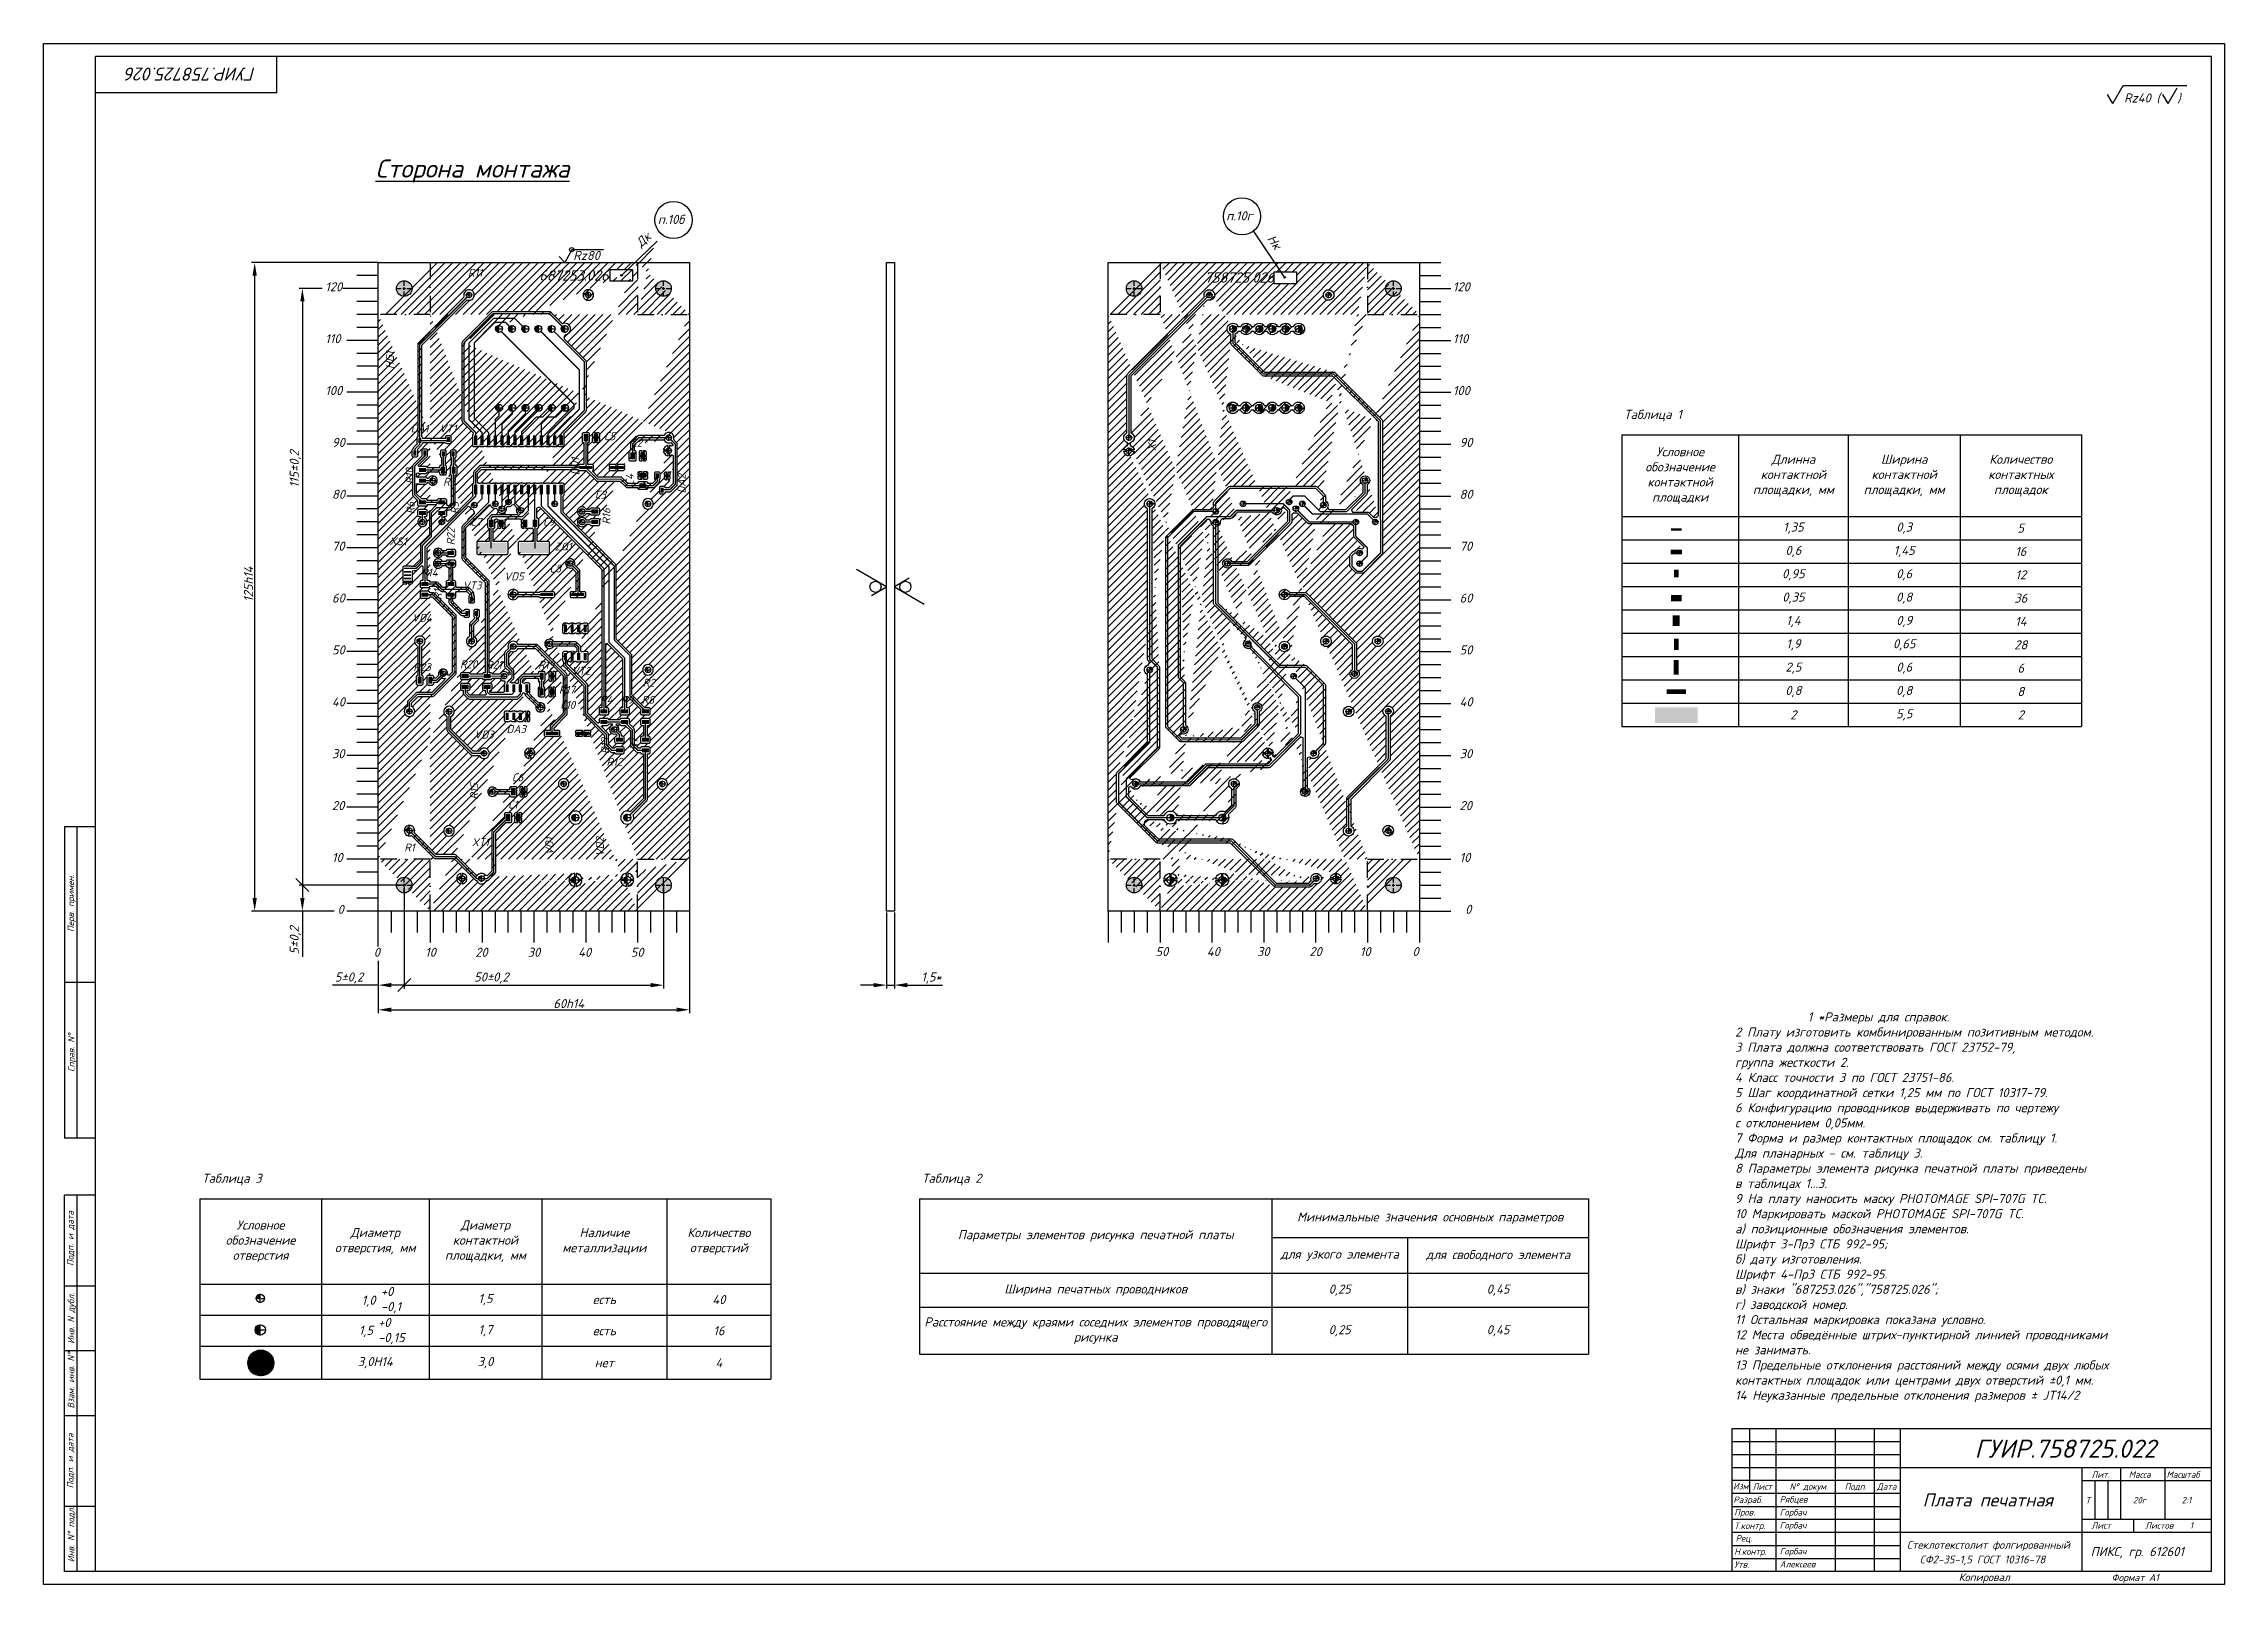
# Model space of a CAD drawing. Header units: millimetres. Extents: x 532 to 1373, y -49 to 545.
import ezdxf

# ---------------------------------------------------------------- set-up
doc = ezdxf.new("R2010")
doc.units = ezdxf.units.MM
for name, pattern in [('CENTER2', [1.125, 0.75, -0.125, 0.125, -0.125]), ('осевая2', [28.575, 19.05, -3.175, 3.175, -3.175]), ('штрихпунктирная2', [12.7, 6.35, -3.175, 0, -3.175])]:
    doc.linetypes.add(name, pattern=pattern)
doc.layers.add('PDF _текст', color=7, linetype='Continuous')
doc.styles.add('PDF ISOCPEUR Italic', font='isocpeui.ttf')
doc.dimstyles.new('ISO-25', dxfattribs={"dimtxt": 2.5, "dimasz": 2.5, "dimexe": 1.25, "dimexo": 0.625, "dimtad": 1, "dimtxsty": 'Standard', "dimcen": 2.5, "dimadec": 0, "dimazin": 0, "dimtfac": 1, "dimtmove": 0, "dimatfit": 3, "dimfxl": 1, "dimarcsym": 0})

msp = doc.modelspace()

# ---------------------------------------------------------------- texts
at = {"style": 'PDF ISOCPEUR Italic'}
for s, height, p in [('R11', 3.048, (695.372, 455.373)), ('120', 3.5, (640.328, 449.783)), ('120', 3.5, (1075.2, 449.783)), ('110', 3.5, (640.328, 429.783)), ('110', 3.5, (1075.2, 429.783)), ('100', 3.5, (640.328, 409.783)), ('100', 3.5, (1075.2, 409.783)), ('DA1', 3.048, (673.304, 395.373)), ('VT1', 3.048, (684.304, 395.373)), ('C5', 3.048, (747.804, 392.373)), ('90', 3.5, (642.923, 389.783)), ('C2', 3.048, (758.304, 389.873)), ('90', 3.5, (1077.794, 389.783)), ('80', 3.5, (642.923, 369.783)), ('R3', 3.048, (685.804, 374.873)), ('C3', 3.048, (744.304, 369.873)), ('80', 3.5, (1077.794, 369.783)), ('C7', 3.048, (696.304, 359.373)), ('C9', 3.048, (724.304, 359.373)), ('70', 3.5, (642.923, 349.783)), ('XS1', 3.048, (665.104, 351.873)), ('70', 3.5, (1077.794, 349.783)), ('ZQ1', 3.048, (728.804, 349.873)), ('R14', 3.048, (677.358, 339.847)), ('VT3', 3.048, (693.304, 334.873)), ('VD5', 3.048, (709.304, 338.373)), ('C8', 3.048, (726.804, 341.373)), ('60', 3.5, (642.923, 329.783)), ('60', 3.5, (1077.794, 329.783)), ('VD4', 3.048, (673.804, 322.373)), ('50', 3.5, (642.923, 309.783)), ('50', 3.5, (1077.794, 309.783)), ('R23', 3.048, (674.304, 303.373)), ('R20', 3.048, (692.312, 304.461)), ('R21', 3.048, (702.356, 304.326)), ('R19', 3.048, (722.454, 304.298)), ('VT2', 3.048, (735.322, 301.969)), ('R17', 3.048, (730.46, 294.644)), ('R2', 3.048, (762.804, 297.373)), ('40', 3.5, (642.923, 289.783)), ('C10', 3.048, (730.932, 288.807)), ('R4', 3.048, (746.366, 290.804)), ('R9', 3.048, (754.377, 290.785)), ('R8', 3.048, (762.377, 290.785)), ('40', 3.5, (1077.794, 289.783)), ('VD3', 3.048, (697.804, 277.373)), ('DA3', 3.048, (710.239, 279.493)), ('30', 3.5, (642.923, 269.783)), ('R12', 3.048, (748.804, 266.873)), ('30', 3.5, (1077.794, 269.783)), ('C6', 3.048, (712.304, 260.873)), ('20', 3.5, (642.923, 249.783)), ('C1', 3.048, (710.804, 250.373)), ('20', 3.5, (1077.794, 249.783)), ('R1', 3.048, (670.804, 233.873)), ('XT1', 3.048, (696.804, 235.873)), ('10', 3.5, (642.923, 229.783)), ('10', 3.5, (1077.794, 229.783)), ('0', 3.5, (645.077, 209.783)), ('0', 3.5, (1079.948, 209.783)), ('0', 3.5, (659.037, 193.23)), ('10', 3.5, (678.838, 193.23)), ('20', 3.5, (698.192, 193.23)), ('30', 3.5, (718.378, 193.23)), ('40', 3.5, (737.854, 193.23)), ('50', 3.5, (758.159, 193.23)), ('50', 3.5, (960.506, 193.476)), ('40', 3.5, (980.308, 193.476)), ('30', 3.5, (999.661, 193.476)), ('20', 3.5, (1019.847, 193.476)), ('10', 3.5, (1039.323, 193.476)), ('0', 3.5, (1059.628, 193.476)), ('Лит.', 2.5, (1321.447, -7.652)), ('Масса', 2.5, (1335.821, -7.652)), ('Масштаб', 2.5, (1350.413, -7.652)), ('Изм', 2.5, (1183.274, -12.105)), ('Разраб.', 2.5, (1183.39, -17.356)), ('Лист', 2.5, (1190.75, -12.256)), ('Рябцев', 2.5, (1201.24, -17.188)), ('N%%d докум. ', 2.5, (1205.033, -12.256)), ('Подп.', 2.5, (1226.286, -12.256)), ('Дата', 2.5, (1238.737, -12.256)), ('Пров.', 2.5, (1183.691, -22.188)), ('Т.контр.', 2.5, (1183.691, -27.383)), ('Горбач', 2.5, (1201.24, -22.188)), ('Горбач', 2.5, (1201.24, -27.188)), ('Лист', 2.5, (1321.447, -27.266)), ('Листов    1', 2.5, (1342.171, -27.266)), ('Рец.', 2.5, (1184.24, -32.188)), ('Утв.', 2.5, (1183.691, -42.325)), ('Н.контр.', 2.5, (1183.691, -37.306)), ('Алексеев', 2.5, (1201.24, -42.188)), ('Горбач', 2.5, (1201.24, -37.188)), ('Копировал', 3, (1270.264, -47.468)), ('Формат А1', 2.75, (1329.193, -47.468))]:
    msp.add_text(s, height=height, dxfattribs=at).set_placement(p)
for s, height, p in [('HG1', 3.048, (666.804, 419.873)), ('X1', 3.048, (960.684, 388.247)), ('R10', 3.048, (674.404, 375.473)), ('DD1', 3.048, (738.304, 378.873)), ('C4', 3.048, (759.304, 374.873)), ('DA2', 3.048, (779.304, 371.873)), ('R6', 3.048, (674.804, 363.873)), ('R5', 3.048, (691.804, 363.873)), ('R16', 3.048, (750.304, 359.873)), ('R22', 3.048, (690.304, 351.873)), ('R18', 3.048, (685.304, 330.873)), ('R13', 3.048, (749.804, 271.373)), ('R7', 3.048, (760.804, 272.873)), ('R15', 3.048, (699.304, 253.873)), ('VD1', 3.048, (728.304, 232.373)), ('VD2', 3.048, (747.804, 231.873)), ('Перв. примен.', 2.5, (543.482, 202.795)), ('Справ. N%%d', 2.5, (543.637, 148.91)), ('Подп. и дата', 2.5, (543.302, 74.053)), ('Инв. N дубл.', 2.5, (543.547, 44.028)), ('Взам. инв. N%%d', 2.5, (543.547, 19.101)), ('Подп. и дата', 2.5, (543.252, -11.684)), ('Инв. N%%d подл.', 2.5, (543.547, -40.15))]:
    msp.add_text(s, height=height, rotation=90, dxfattribs=at).set_placement(p)
at = {"attachment_point": 7, "style": 'PDF ISOCPEUR Italic'}
for s, insert, char_height, rotation in [('ГУИР.758725.026', (613.527, 536.048), 5, 180), ('Дк', (762.594, 466.061), 3.5, 41.800356), ('Нк', (1003.395, 470.072), 3.5, 304.565814)]:
    msp.add_mtext(s, dxfattribs=dict(at, insert=insert, char_height=char_height, rotation=rotation))
for s, insert, char_height in [('Rz40 (   )', (1334.043, 522.24), 3.5), ('п.10г', (987.802, 477.156), 3.5), ('п.10б', (768.599, 475.758), 3.5), ('Rz80', (735.957, 461.861), 3.5), ('687253.026', (722.892, 453.917), 4), ('758725.026', (979.486, 453.126), 4), ('\\pxql;^I^I1 *Размеры для справок.\\P2 Плату изготовить комбинированным позитивным методом.\\P3 Плата должна соответствовать ГОСТ 23752-79,\\Pгруппа жесткости 2.\\P4 Класс точности 3 по ГОСТ 23751-86.\\P5 Шаг координатной сетки 1,25 мм по ГОСТ 10317-79.\\P6 Конфигурацию проводников выдерживать по чертежу\\Pс отклонением 0,05мм.\\P7 Форма и размер контактных площадок см. таблицу 1. \\PДля планарных - см. таблицу 3.\\P8 Параметры элемента рисунка печатной платы приведены \\Pв таблицах 1...3.\\P9 На плату наносить маску PHOTOMAGE SPI-707G TC.\\P10 Маркировать маской PHOTOMAGE SPI-707G TC.\\Pа) позиционные обозначения элементов.\\PШрифт 3-Пр3 СТБ 992-95;\\Pб) дату изготовления.\\PШрифт 4-Пр3 СТБ 992-95.\\Pв) знаки "687253.026","758725.026";\\Pг) заводской номер.\\P11 Остальная маркировка показана условно.\\P12 Места обведённые штрих-пунктирной линией проводниками \\Pне занимать.\\P13 Предельные отклонения расстояний между осями двух любых\\Pконтактных площадок или центрами двух отверстий ±0,1 мм.\\P14 Неуказанные предельные отклонения размеров ± JT14/2', (1184.029, 21.485), 3.5), ('Плата печатная', (1256.379, -18.687), 5), ('Т', (1319.189, -17.547), 2.5), ('20г', (1337.477, -17.525), 2.5), ('2:1', (1356.203, -17.501), 2.5), ('Стеклотекстолит фолгированный', (1250.302, -35.823), 3), ('СФ2-35-1,5 ГОСТ 10316-78', (1255.254, -41.316), 3), ('ПИКС, гр. 612601', (1321.154, -38.777), 3.5)]:
    msp.add_mtext(s, dxfattribs=dict(at, insert=insert, char_height=char_height))
for s, width, insert, char_height in [('{\\LСторона монтажа}', 98.91318, (659.699, 491.72), 7), ('Таблица 1', 35.02375, (1141.224, 399.642), 3.5), ('Таблица 3', 35.02375, (592.838, 105.146), 3.5), ('Таблица 2', 35.02375, (870.484, 105.146), 3.5), ('1,0', 15.47331, (654.384, 58.271), 3.5), ('+0\\P-0,1', 7.11195, (661.799, 55.79), 3.5), ('1,5', 15.47331, (653.3, 46.659), 3.5), ('+0\\P-0,15', 7.11195, (660.714, 43.879), 3.5)]:
    msp.add_mtext_dynamic_manual_height_columns(s, width=width, gutter_width=12.5, heights=[0], dxfattribs=dict(at, insert=insert, char_height=char_height))
at = {"layer": 'PDF _текст', "insert": (1276.388, 0.096), "char_height": 7, "attachment_point": 7, "style": 'PDF ISOCPEUR Italic'}
msp.add_mtext('ГУИР.758725.022', dxfattribs=at)

# ---------------------------------------------------------------- blocks, each defined once
blk = doc.blocks.new('*U171')
at = {"color": 0, "linetype": 'CENTER2', "transparency": 16777216}
for p, q in [((-3.03, 0), (-1.04, 0)), ((0, 1.04), (0, 3.01)), ((1.04, 0), (3.03, 0)), ((0, -3.01), (0, -1.04))]:
    blk.add_line(p, q, dxfattribs=at)
at = {"color": 0, "linetype": 'Continuous', "transparency": 16777216}
for p, q in [((-0.52, 0), (0.52, 0)), ((0, -0.52), (0, 0.52))]:
    blk.add_line(p, q, dxfattribs=at)
blk = doc.blocks.new('*U172')
at = {"color": 0, "linetype": 'CENTER2', "transparency": 16777216}
for p, q in [((-3.03, 0), (-1.04, 0)), ((0, 1.04), (0, 3.01)), ((1.04, 0), (3.03, 0)), ((0, -3.01), (0, -1.04))]:
    blk.add_line(p, q, dxfattribs=at)
at = {"color": 0, "linetype": 'Continuous', "transparency": 16777216}
for p, q in [((-0.52, 0), (0.52, 0)), ((0, -0.52), (0, 0.52))]:
    blk.add_line(p, q, dxfattribs=at)
blk = doc.blocks.new('*U173')
at = {"color": 0, "linetype": 'CENTER2', "transparency": 16777216}
for p, q in [((-3.03, 0), (-1.04, 0)), ((0, 1.04), (0, 3.01)), ((1.04, 0), (3.03, 0)), ((0, -3.01), (0, -1.04))]:
    blk.add_line(p, q, dxfattribs=at)
at = {"color": 0, "linetype": 'Continuous', "transparency": 16777216}
for p, q in [((-0.52, 0), (0.52, 0)), ((0, -0.52), (0, 0.52))]:
    blk.add_line(p, q, dxfattribs=at)
blk = doc.blocks.new('*U211')
at = {"color": 0, "linetype": 'CENTER2', "transparency": 16777216}
for p, q in [((-3.03, 0), (-1.04, 0)), ((0, 1.04), (0, 3.01)), ((1.04, 0), (3.03, 0)), ((0, -3.01), (0, -1.04))]:
    blk.add_line(p, q, dxfattribs=at)
at = {"color": 0, "linetype": 'Continuous', "transparency": 16777216}
for p, q in [((-0.52, 0), (0.52, 0)), ((0, -0.52), (0, 0.52))]:
    blk.add_line(p, q, dxfattribs=at)
blk = doc.blocks.new('*D268')
at = {"color": 0, "linetype": 'ByBlock', "lineweight": -2, "transparency": 16777216}
for p, q in [((660.18, 460.87), (611.87, 460.87)), ((613.12, 215.87), (613.12, 455.87)), ((630.9, 210.87), (611.87, 210.87))]:
    blk.add_line(p, q, dxfattribs=at)
at = {"color": 0, "linetype": 'ByBlock', "transparency": 16777216}
for points in [[(612.28, 455.87), (613.95, 455.87), (613.12, 460.87)], [(612.28, 215.87), (613.95, 215.87), (613.12, 210.87)]]:
    blk.add_solid(points, dxfattribs=at)
at = {"layer": 'DEFPOINTS', "color": 0, "linetype": 'ByBlock', "transparency": 16777216}
for p in [(613.12, 460.87), (660.8, 460.87), (631.52, 210.87)]:
    blk.add_point(p, dxfattribs=at)
at = {"color": 0, "linetype": 'ByBlock', "transparency": 16777216, "insert": (610.74, 336.87), "char_height": 2.5, "attachment_point": 5, "rotation": 90, "style": 'PDF ISOCPEUR Italic'}
blk.add_mtext('{\\H1.4x;125h14}', dxfattribs=at)
blk = doc.blocks.new('_Oblique')
at = {"color": 0, "linetype": 'ByBlock', "lineweight": -2}
blk.add_line((-0.5, -0.5), (0.5, 0.5), dxfattribs=at)
blk = doc.blocks.new('*D267')
at = {"color": 0, "linetype": 'ByBlock', "lineweight": -2, "transparency": 16777216}
for p, q in [((639.13, 450.87), (630.27, 450.87)), ((631.52, 445.87), (631.52, 220.87)), ((670.18, 220.87), (630.27, 220.87))]:
    blk.add_line(p, q, dxfattribs=at)
at = {"color": 0, "linetype": 'ByBlock', "transparency": 16777216}
blk.add_solid([(630.69, 445.87), (632.36, 445.87), (631.52, 450.87)], dxfattribs=at)
at = {"layer": 'DEFPOINTS', "color": 0, "linetype": 'ByBlock', "transparency": 16777216}
for p in [(639.75, 450.87), (631.52, 220.87), (670.8, 220.87)]:
    blk.add_point(p, dxfattribs=at)
at = {"color": 0, "linetype": 'ByBlock', "lineweight": -2, "transparency": 16777216, "xscale": 5, "yscale": 5, "zscale": 5, "rotation": 270}
blk.add_blockref('_Oblique', (631.52, 220.87), dxfattribs=at)
at = {"color": 0, "linetype": 'ByBlock', "transparency": 16777216, "insert": (628.8, 381.3), "char_height": 2.5, "attachment_point": 5, "rotation": 90, "style": 'PDF ISOCPEUR Italic'}
blk.add_mtext('{\\H1.4x;115±0,2}', dxfattribs=at)
blk = doc.blocks.new('*D269')
at = {"color": 0, "linetype": 'ByBlock', "lineweight": -2, "transparency": 16777216}
for p, q in [((670.18, 220.87), (630.27, 220.87)), ((631.52, 220.87), (631.52, 215.87)), ((643.74, 210.87), (630.27, 210.87)), ((631.52, 210.87), (631.52, 193.26))]:
    blk.add_line(p, q, dxfattribs=at)
at = {"color": 0, "linetype": 'ByBlock', "transparency": 16777216}
blk.add_solid([(630.69, 215.87), (632.36, 215.87), (631.52, 210.87)], dxfattribs=at)
at = {"layer": 'DEFPOINTS', "color": 0, "linetype": 'ByBlock', "transparency": 16777216}
for p in [(670.8, 220.87), (631.52, 210.87), (644.36, 210.87)]:
    blk.add_point(p, dxfattribs=at)
at = {"color": 0, "linetype": 'ByBlock', "transparency": 16777216, "insert": (628.8, 199.57), "char_height": 2.5, "width": 18.1021, "attachment_point": 5, "rotation": 90, "style": 'PDF ISOCPEUR Italic'}
blk.add_mtext('{\\H1.4x;5±0,2}', dxfattribs=at)
blk = doc.blocks.new('_None')
blk = doc.blocks.new('*D270')
at = {"color": 0, "linetype": 'ByBlock', "lineweight": -2, "transparency": 16777216}
for p, q in [((670.8, 220.25), (670.8, 181.06)), ((770.8, 220.25), (770.8, 181.06)), ((670.8, 182.31), (765.8, 182.31))]:
    blk.add_line(p, q, dxfattribs=at)
at = {"color": 0, "linetype": 'ByBlock', "transparency": 16777216}
blk.add_solid([(765.8, 183.14), (765.8, 181.47), (770.8, 182.31)], dxfattribs=at)
at = {"layer": 'DEFPOINTS', "color": 0, "linetype": 'ByBlock', "transparency": 16777216}
for p in [(670.8, 220.87), (770.8, 220.87), (770.8, 182.31)]:
    blk.add_point(p, dxfattribs=at)
at = {"color": 0, "linetype": 'ByBlock', "transparency": 16777216, "insert": (704.41, 185.03), "char_height": 2.5, "width": 3.4981, "attachment_point": 5, "style": 'PDF ISOCPEUR Italic'}
blk.add_mtext('{\\H1.4x;50±0,2}', dxfattribs=at)
blk = doc.blocks.new('*D271')
at = {"color": 0, "linetype": 'ByBlock', "lineweight": -2, "transparency": 16777216}
for p, q in [((660.8, 191.63), (660.8, 181.06)), ((670.8, 186.56), (670.8, 181.06)), ((660.8, 182.31), (643.19, 182.31)), ((670.8, 182.31), (665.8, 182.31))]:
    blk.add_line(p, q, dxfattribs=at)
at = {"color": 0, "linetype": 'ByBlock', "transparency": 16777216}
blk.add_solid([(665.8, 183.14), (665.8, 181.47), (660.8, 182.31)], dxfattribs=at)
at = {"layer": 'DEFPOINTS', "color": 0, "linetype": 'ByBlock', "transparency": 16777216}
for p in [(660.8, 192.26), (670.8, 187.18), (660.8, 182.31)]:
    blk.add_point(p, dxfattribs=at)
at = {"color": 0, "linetype": 'ByBlock', "lineweight": -2, "transparency": 16777216, "xscale": 5, "yscale": 5, "zscale": 5}
blk.add_blockref('_Oblique', (670.8, 182.31), dxfattribs=at)
at = {"color": 0, "linetype": 'ByBlock', "transparency": 16777216, "insert": (649.5, 185.03), "char_height": 2.5, "attachment_point": 5, "style": 'PDF ISOCPEUR Italic'}
blk.add_mtext('{\\H1.4x;5±0,2}', dxfattribs=at)
blk = doc.blocks.new('*D272')
at = {"color": 0, "linetype": 'ByBlock', "lineweight": -2, "transparency": 16777216}
for p, q in [((856.81, 210.25), (856.81, 181.06)), ((859.81, 210.25), (859.81, 181.06)), ((851.81, 182.31), (846.81, 182.31)), ((856.81, 182.31), (859.81, 182.31)), ((864.81, 182.31), (878.34, 182.31))]:
    blk.add_line(p, q, dxfattribs=at)
at = {"color": 0, "linetype": 'ByBlock', "transparency": 16777216}
for points in [[(851.81, 183.14), (851.81, 181.47), (856.81, 182.31)], [(864.81, 183.14), (864.81, 181.47), (859.81, 182.31)]]:
    blk.add_solid(points, dxfattribs=at)
at = {"layer": 'DEFPOINTS', "color": 0, "linetype": 'ByBlock', "transparency": 16777216}
for p in [(856.81, 210.87), (859.81, 210.87), (859.81, 182.31)]:
    blk.add_point(p, dxfattribs=at)
at = {"color": 0, "linetype": 'ByBlock', "transparency": 16777216, "insert": (874.07, 185.03), "char_height": 2.5, "attachment_point": 5, "style": 'PDF ISOCPEUR Italic'}
blk.add_mtext('{\\H1.4x;1,5\\A1;\\fGOST Common|b0|i1|c204|p34;*}', dxfattribs=at)
blk = doc.blocks.new('*D273')
at = {"color": 0, "linetype": 'ByBlock', "lineweight": -2, "transparency": 16777216}
for p, q in [((780.8, 210.25), (780.8, 171.56)), ((660.8, 181.68), (660.8, 171.56)), ((665.8, 172.81), (775.8, 172.81))]:
    blk.add_line(p, q, dxfattribs=at)
at = {"color": 0, "linetype": 'ByBlock', "transparency": 16777216}
for points in [[(665.8, 173.65), (665.8, 171.98), (660.8, 172.81)], [(775.8, 173.65), (775.8, 171.98), (780.8, 172.81)]]:
    blk.add_solid(points, dxfattribs=at)
at = {"layer": 'DEFPOINTS', "color": 0, "linetype": 'ByBlock', "transparency": 16777216}
for p in [(780.8, 210.87), (660.8, 182.31), (780.8, 172.81)]:
    blk.add_point(p, dxfattribs=at)
at = {"color": 0, "linetype": 'ByBlock', "transparency": 16777216, "insert": (734.23, 175.19), "char_height": 2.5, "attachment_point": 5, "style": 'PDF ISOCPEUR Italic'}
blk.add_mtext('{\\H1.4x;60h14}', dxfattribs=at)
blk = doc.blocks.new('*U148')
at = {"color": 0, "linetype": 'CENTER2', "transparency": 16777216}
for p, q in [((-1.45, 0), (-0.27, 0)), ((0, 0.27), (0, 1.45)), ((0.27, 0), (1.45, 0)), ((0, -1.45), (0, -0.27))]:
    blk.add_line(p, q, dxfattribs=at)
at = {"color": 0, "linetype": 'Continuous', "transparency": 16777216}
for p, q in [((-0.13, 0), (0.13, 0)), ((0, -0.13), (0, 0.13))]:
    blk.add_line(p, q, dxfattribs=at)
blk = doc.blocks.new('*U188')
at = {"color": 0, "linetype": 'CENTER2', "transparency": 16777216}
for p, q in [((-1.45, 0), (-0.27, 0)), ((0, 0.27), (0, 1.45)), ((0.27, 0), (1.45, 0)), ((0, -1.45), (0, -0.27))]:
    blk.add_line(p, q, dxfattribs=at)
at = {"color": 0, "linetype": 'Continuous', "transparency": 16777216}
for p, q in [((-0.13, 0), (0.13, 0)), ((0, -0.13), (0, 0.13))]:
    blk.add_line(p, q, dxfattribs=at)
blk = doc.blocks.new('*U155')
at = {"color": 0, "linetype": 'CENTER2', "transparency": 16777216}
for p, q in [((-1.45, 0), (-0.27, 0)), ((0, 0.27), (0, 1.45)), ((0.27, 0), (1.45, 0)), ((0, -1.45), (0, -0.27))]:
    blk.add_line(p, q, dxfattribs=at)
at = {"color": 0, "linetype": 'Continuous', "transparency": 16777216}
for p, q in [((-0.13, 0), (0.13, 0)), ((0, -0.13), (0, 0.13))]:
    blk.add_line(p, q, dxfattribs=at)
blk = doc.blocks.new('*U156')
at = {"color": 0, "linetype": 'CENTER2', "transparency": 16777216}
for p, q in [((-1.45, 0), (-0.27, 0)), ((0, 0.27), (0, 1.45)), ((0.27, 0), (1.45, 0)), ((0, -1.45), (0, -0.27))]:
    blk.add_line(p, q, dxfattribs=at)
at = {"color": 0, "linetype": 'Continuous', "transparency": 16777216}
for p, q in [((-0.13, 0), (0.13, 0)), ((0, -0.13), (0, 0.13))]:
    blk.add_line(p, q, dxfattribs=at)
blk = doc.blocks.new('*U157')
at = {"color": 0, "linetype": 'CENTER2', "transparency": 16777216}
for p, q in [((-1.45, 0), (-0.27, 0)), ((0, 0.27), (0, 1.45)), ((0.27, 0), (1.45, 0)), ((0, -1.45), (0, -0.27))]:
    blk.add_line(p, q, dxfattribs=at)
at = {"color": 0, "linetype": 'Continuous', "transparency": 16777216}
for p, q in [((-0.13, 0), (0.13, 0)), ((0, -0.13), (0, 0.13))]:
    blk.add_line(p, q, dxfattribs=at)
blk = doc.blocks.new('*U158')
at = {"color": 0, "linetype": 'CENTER2', "transparency": 16777216}
for p, q in [((-1.45, 0), (-0.27, 0)), ((0, 0.27), (0, 1.45)), ((0.27, 0), (1.45, 0)), ((0, -1.45), (0, -0.27))]:
    blk.add_line(p, q, dxfattribs=at)
at = {"color": 0, "linetype": 'Continuous', "transparency": 16777216}
for p, q in [((-0.13, 0), (0.13, 0)), ((0, -0.13), (0, 0.13))]:
    blk.add_line(p, q, dxfattribs=at)
blk = doc.blocks.new('*U256')
at = {"color": 0, "linetype": 'CENTER2', "transparency": 16777216}
for p, q in [((-1.45, 0), (-0.27, 0)), ((0, 0.27), (0, 1.45)), ((0.27, 0), (1.45, 0)), ((0, -1.45), (0, -0.27))]:
    blk.add_line(p, q, dxfattribs=at)
at = {"color": 0, "linetype": 'Continuous', "transparency": 16777216}
for p, q in [((-0.13, 0), (0.13, 0)), ((0, -0.13), (0, 0.13))]:
    blk.add_line(p, q, dxfattribs=at)
blk = doc.blocks.new('*U257')
at = {"color": 0, "linetype": 'CENTER2', "transparency": 16777216}
for p, q in [((-1.45, 0), (-0.27, 0)), ((0, 0.27), (0, 1.45)), ((0.27, 0), (1.45, 0)), ((0, -1.45), (0, -0.27))]:
    blk.add_line(p, q, dxfattribs=at)
at = {"color": 0, "linetype": 'Continuous', "transparency": 16777216}
for p, q in [((-0.13, 0), (0.13, 0)), ((0, -0.13), (0, 0.13))]:
    blk.add_line(p, q, dxfattribs=at)
blk = doc.blocks.new('*U264')
at = {"color": 0, "linetype": 'CENTER2', "transparency": 16777216}
for p, q in [((-1.45, 0), (-0.27, 0)), ((0, 0.27), (0, 1.45)), ((0.27, 0), (1.45, 0)), ((0, -1.45), (0, -0.27))]:
    blk.add_line(p, q, dxfattribs=at)
at = {"color": 0, "linetype": 'Continuous', "transparency": 16777216}
for p, q in [((-0.13, 0), (0.13, 0)), ((0, -0.13), (0, 0.13))]:
    blk.add_line(p, q, dxfattribs=at)
blk = doc.blocks.new('*U187')
at = {"color": 0, "linetype": 'CENTER2', "transparency": 16777216}
for p, q in [((-1.45, 0), (-0.27, 0)), ((0, 0.27), (0, 1.45)), ((0.27, 0), (1.45, 0)), ((0, -1.45), (0, -0.27))]:
    blk.add_line(p, q, dxfattribs=at)
at = {"color": 0, "linetype": 'Continuous', "transparency": 16777216}
for p, q in [((-0.13, 0), (0.13, 0)), ((0, -0.13), (0, 0.13))]:
    blk.add_line(p, q, dxfattribs=at)
blk = doc.blocks.new('*U149')
at = {"color": 0, "linetype": 'CENTER2', "transparency": 16777216}
for p, q in [((-1.45, 0), (-0.27, 0)), ((0, 0.27), (0, 1.45)), ((0.27, 0), (1.45, 0)), ((0, -1.45), (0, -0.27))]:
    blk.add_line(p, q, dxfattribs=at)
at = {"color": 0, "linetype": 'Continuous', "transparency": 16777216}
for p, q in [((-0.13, 0), (0.13, 0)), ((0, -0.13), (0, 0.13))]:
    blk.add_line(p, q, dxfattribs=at)
blk = doc.blocks.new('*U150')
at = {"color": 0, "linetype": 'CENTER2', "transparency": 16777216}
for p, q in [((-1.45, 0), (-0.27, 0)), ((0, 0.27), (0, 1.45)), ((0.27, 0), (1.45, 0)), ((0, -1.45), (0, -0.27))]:
    blk.add_line(p, q, dxfattribs=at)
at = {"color": 0, "linetype": 'Continuous', "transparency": 16777216}
for p, q in [((-0.13, 0), (0.13, 0)), ((0, -0.13), (0, 0.13))]:
    blk.add_line(p, q, dxfattribs=at)
blk = doc.blocks.new('*U151')
at = {"color": 0, "linetype": 'CENTER2', "transparency": 16777216}
for p, q in [((-0.92, 0), (-0.24, 0)), ((0, 0.24), (0, 0.92)), ((0.24, 0), (0.92, 0)), ((0, -0.92), (0, -0.24))]:
    blk.add_line(p, q, dxfattribs=at)
at = {"color": 0, "linetype": 'Continuous', "transparency": 16777216}
for p, q in [((-0.12, 0), (0.12, 0)), ((0, -0.12), (0, 0.12))]:
    blk.add_line(p, q, dxfattribs=at)
blk = doc.blocks.new('*U153')
at = {"color": 0, "linetype": 'CENTER2', "transparency": 16777216}
for p, q in [((-0.92, 0), (-0.24, 0)), ((0, 0.24), (0, 0.92)), ((0.24, 0), (0.92, 0)), ((0, -0.92), (0, -0.24))]:
    blk.add_line(p, q, dxfattribs=at)
at = {"color": 0, "linetype": 'Continuous', "transparency": 16777216}
for p, q in [((-0.12, 0), (0.12, 0)), ((0, -0.12), (0, 0.12))]:
    blk.add_line(p, q, dxfattribs=at)
blk = doc.blocks.new('*U180')
at = {"color": 0, "linetype": 'CENTER2', "transparency": 16777216}
for p, q in [((-0.92, 0), (-0.24, 0)), ((0, 0.24), (0, 0.92)), ((0.24, 0), (0.92, 0)), ((0, -0.92), (0, -0.24))]:
    blk.add_line(p, q, dxfattribs=at)
at = {"color": 0, "linetype": 'Continuous', "transparency": 16777216}
for p, q in [((-0.12, 0), (0.12, 0)), ((0, -0.12), (0, 0.12))]:
    blk.add_line(p, q, dxfattribs=at)
blk = doc.blocks.new('*U181')
at = {"color": 0, "linetype": 'CENTER2', "transparency": 16777216}
for p, q in [((-1.19, 0), (-0.21, 0)), ((0, 0.21), (0, 1.19)), ((0.21, 0), (1.19, 0)), ((0, -1.19), (0, -0.21))]:
    blk.add_line(p, q, dxfattribs=at)
at = {"color": 0, "linetype": 'Continuous', "transparency": 16777216}
for p, q in [((-0.11, 0), (0.11, 0)), ((0, -0.11), (0, 0.11))]:
    blk.add_line(p, q, dxfattribs=at)
blk = doc.blocks.new('*U182')
at = {"color": 0, "linetype": 'CENTER2', "transparency": 16777216}
for p, q in [((-1.19, 0), (-0.21, 0)), ((0, 0.21), (0, 1.19)), ((0.21, 0), (1.19, 0)), ((0, -1.19), (0, -0.21))]:
    blk.add_line(p, q, dxfattribs=at)
at = {"color": 0, "linetype": 'Continuous', "transparency": 16777216}
for p, q in [((-0.11, 0), (0.11, 0)), ((0, -0.11), (0, 0.11))]:
    blk.add_line(p, q, dxfattribs=at)
blk = doc.blocks.new('*U154')
at = {"color": 0, "linetype": 'CENTER2', "transparency": 16777216}
for p, q in [((-1.19, 0), (-0.21, 0)), ((0, 0.21), (0, 1.19)), ((0.21, 0), (1.19, 0)), ((0, -1.19), (0, -0.21))]:
    blk.add_line(p, q, dxfattribs=at)
at = {"color": 0, "linetype": 'Continuous', "transparency": 16777216}
for p, q in [((-0.11, 0), (0.11, 0)), ((0, -0.11), (0, 0.11))]:
    blk.add_line(p, q, dxfattribs=at)
blk = doc.blocks.new('*U177')
at = {"color": 0, "linetype": 'CENTER2', "transparency": 16777216}
for p, q in [((-1.19, 0), (-0.21, 0)), ((0, 0.21), (0, 1.19)), ((0.21, 0), (1.19, 0)), ((0, -1.19), (0, -0.21))]:
    blk.add_line(p, q, dxfattribs=at)
at = {"color": 0, "linetype": 'Continuous', "transparency": 16777216}
for p, q in [((-0.11, 0), (0.11, 0)), ((0, -0.11), (0, 0.11))]:
    blk.add_line(p, q, dxfattribs=at)
blk = doc.blocks.new('*U189')
at = {"color": 0, "linetype": 'CENTER2', "transparency": 16777216}
for p, q in [((-1.19, 0), (-0.21, 0)), ((0, 0.21), (0, 1.19)), ((0.21, 0), (1.19, 0)), ((0, -1.19), (0, -0.21))]:
    blk.add_line(p, q, dxfattribs=at)
at = {"color": 0, "linetype": 'Continuous', "transparency": 16777216}
for p, q in [((-0.11, 0), (0.11, 0)), ((0, -0.11), (0, 0.11))]:
    blk.add_line(p, q, dxfattribs=at)
blk = doc.blocks.new('*U190')
at = {"color": 0, "linetype": 'CENTER2', "transparency": 16777216}
for p, q in [((-1.19, 0), (-0.21, 0)), ((0, 0.21), (0, 1.19)), ((0.21, 0), (1.19, 0)), ((0, -1.19), (0, -0.21))]:
    blk.add_line(p, q, dxfattribs=at)
at = {"color": 0, "linetype": 'Continuous', "transparency": 16777216}
for p, q in [((-0.11, 0), (0.11, 0)), ((0, -0.11), (0, 0.11))]:
    blk.add_line(p, q, dxfattribs=at)
blk = doc.blocks.new('*U191')
at = {"color": 0, "linetype": 'CENTER2', "transparency": 16777216}
for p, q in [((-1.19, 0), (-0.21, 0)), ((0, 0.21), (0, 1.19)), ((0.21, 0), (1.19, 0)), ((0, -1.19), (0, -0.21))]:
    blk.add_line(p, q, dxfattribs=at)
at = {"color": 0, "linetype": 'Continuous', "transparency": 16777216}
for p, q in [((-0.11, 0), (0.11, 0)), ((0, -0.11), (0, 0.11))]:
    blk.add_line(p, q, dxfattribs=at)
blk = doc.blocks.new('*U159')
at = {"color": 0, "linetype": 'CENTER2', "transparency": 16777216}
for p, q in [((-1.19, 0), (-0.21, 0)), ((0, 0.21), (0, 1.19)), ((0.21, 0), (1.19, 0)), ((0, -1.19), (0, -0.21))]:
    blk.add_line(p, q, dxfattribs=at)
at = {"color": 0, "linetype": 'Continuous', "transparency": 16777216}
for p, q in [((-0.11, 0), (0.11, 0)), ((0, -0.11), (0, 0.11))]:
    blk.add_line(p, q, dxfattribs=at)
blk = doc.blocks.new('*U174')
at = {"color": 0, "linetype": 'CENTER2', "transparency": 16777216}
for p, q in [((-1.19, 0), (-0.21, 0)), ((0, 0.21), (0, 1.19)), ((0.21, 0), (1.19, 0)), ((0, -1.19), (0, -0.21))]:
    blk.add_line(p, q, dxfattribs=at)
at = {"color": 0, "linetype": 'Continuous', "transparency": 16777216}
for p, q in [((-0.11, 0), (0.11, 0)), ((0, -0.11), (0, 0.11))]:
    blk.add_line(p, q, dxfattribs=at)
blk = doc.blocks.new('*U175')
at = {"color": 0, "linetype": 'CENTER2', "transparency": 16777216}
for p, q in [((-1.19, 0), (-0.21, 0)), ((0, 0.21), (0, 1.19)), ((0.21, 0), (1.19, 0)), ((0, -1.19), (0, -0.21))]:
    blk.add_line(p, q, dxfattribs=at)
at = {"color": 0, "linetype": 'Continuous', "transparency": 16777216}
for p, q in [((-0.11, 0), (0.11, 0)), ((0, -0.11), (0, 0.11))]:
    blk.add_line(p, q, dxfattribs=at)
blk = doc.blocks.new('*U176')
at = {"color": 0, "linetype": 'CENTER2', "transparency": 16777216}
for p, q in [((-1.19, 0), (-0.21, 0)), ((0, 0.21), (0, 1.19)), ((0.21, 0), (1.19, 0)), ((0, -1.19), (0, -0.21))]:
    blk.add_line(p, q, dxfattribs=at)
at = {"color": 0, "linetype": 'Continuous', "transparency": 16777216}
for p, q in [((-0.11, 0), (0.11, 0)), ((0, -0.11), (0, 0.11))]:
    blk.add_line(p, q, dxfattribs=at)
blk = doc.blocks.new('*U258')
at = {"color": 0, "linetype": 'CENTER2', "transparency": 16777216}
for p, q in [((-1.19, 0), (-0.21, 0)), ((0, 0.21), (0, 1.19)), ((0.21, 0), (1.19, 0)), ((0, -1.19), (0, -0.21))]:
    blk.add_line(p, q, dxfattribs=at)
at = {"color": 0, "linetype": 'Continuous', "transparency": 16777216}
for p, q in [((-0.11, 0), (0.11, 0)), ((0, -0.11), (0, 0.11))]:
    blk.add_line(p, q, dxfattribs=at)
blk = doc.blocks.new('*U259')
at = {"color": 0, "linetype": 'CENTER2', "transparency": 16777216}
for p, q in [((-1.19, 0), (-0.21, 0)), ((0, 0.21), (0, 1.19)), ((0.21, 0), (1.19, 0)), ((0, -1.19), (0, -0.21))]:
    blk.add_line(p, q, dxfattribs=at)
at = {"color": 0, "linetype": 'Continuous', "transparency": 16777216}
for p, q in [((-0.11, 0), (0.11, 0)), ((0, -0.11), (0, 0.11))]:
    blk.add_line(p, q, dxfattribs=at)
blk = doc.blocks.new('*U260')
at = {"color": 0, "linetype": 'CENTER2', "transparency": 16777216}
for p, q in [((-1.19, 0), (-0.21, 0)), ((0, 0.21), (0, 1.19)), ((0.21, 0), (1.19, 0)), ((0, -1.19), (0, -0.21))]:
    blk.add_line(p, q, dxfattribs=at)
at = {"color": 0, "linetype": 'Continuous', "transparency": 16777216}
for p, q in [((-0.11, 0), (0.11, 0)), ((0, -0.11), (0, 0.11))]:
    blk.add_line(p, q, dxfattribs=at)
blk = doc.blocks.new('*U261')
at = {"color": 0, "linetype": 'CENTER2', "transparency": 16777216}
for p, q in [((-1.19, 0), (-0.21, 0)), ((0, 0.21), (0, 1.19)), ((0.21, 0), (1.19, 0)), ((0, -1.19), (0, -0.21))]:
    blk.add_line(p, q, dxfattribs=at)
at = {"color": 0, "linetype": 'Continuous', "transparency": 16777216}
for p, q in [((-0.11, 0), (0.11, 0)), ((0, -0.11), (0, 0.11))]:
    blk.add_line(p, q, dxfattribs=at)
blk = doc.blocks.new('*U262')
at = {"color": 0, "linetype": 'CENTER2', "transparency": 16777216}
for p, q in [((-1.19, 0), (-0.21, 0)), ((0, 0.21), (0, 1.19)), ((0.21, 0), (1.19, 0)), ((0, -1.19), (0, -0.21))]:
    blk.add_line(p, q, dxfattribs=at)
at = {"color": 0, "linetype": 'Continuous', "transparency": 16777216}
for p, q in [((-0.11, 0), (0.11, 0)), ((0, -0.11), (0, 0.11))]:
    blk.add_line(p, q, dxfattribs=at)
blk = doc.blocks.new('*U263')
at = {"color": 0, "linetype": 'CENTER2', "transparency": 16777216}
for p, q in [((-1.19, 0), (-0.21, 0)), ((0, 0.21), (0, 1.19)), ((0.21, 0), (1.19, 0)), ((0, -1.19), (0, -0.21))]:
    blk.add_line(p, q, dxfattribs=at)
at = {"color": 0, "linetype": 'Continuous', "transparency": 16777216}
for p, q in [((-0.11, 0), (0.11, 0)), ((0, -0.11), (0, 0.11))]:
    blk.add_line(p, q, dxfattribs=at)
blk = doc.blocks.new('*U178')
at = {"color": 0, "linetype": 'CENTER2', "transparency": 16777216}
for p, q in [((-1.19, 0), (-0.21, 0)), ((0, 0.21), (0, 1.19)), ((0.21, 0), (1.19, 0)), ((0, -1.19), (0, -0.21))]:
    blk.add_line(p, q, dxfattribs=at)
at = {"color": 0, "linetype": 'Continuous', "transparency": 16777216}
for p, q in [((-0.11, 0), (0.11, 0)), ((0, -0.11), (0, 0.11))]:
    blk.add_line(p, q, dxfattribs=at)
blk = doc.blocks.new('*U179')
at = {"color": 0, "linetype": 'CENTER2', "transparency": 16777216}
for p, q in [((-1.19, 0), (-0.21, 0)), ((0, 0.21), (0, 1.19)), ((0.21, 0), (1.19, 0)), ((0, -1.19), (0, -0.21))]:
    blk.add_line(p, q, dxfattribs=at)
at = {"color": 0, "linetype": 'Continuous', "transparency": 16777216}
for p, q in [((-0.11, 0), (0.11, 0)), ((0, -0.11), (0, 0.11))]:
    blk.add_line(p, q, dxfattribs=at)
blk = doc.blocks.new('*U197')
at = {"color": 0, "linetype": 'CENTER2', "transparency": 16777216}
for p, q in [((-1.19, 0), (-0.21, 0)), ((0, 0.21), (0, 1.19)), ((0.21, 0), (1.19, 0)), ((0, -1.19), (0, -0.21))]:
    blk.add_line(p, q, dxfattribs=at)
at = {"color": 0, "linetype": 'Continuous', "transparency": 16777216}
for p, q in [((-0.11, 0), (0.11, 0)), ((0, -0.11), (0, 0.11))]:
    blk.add_line(p, q, dxfattribs=at)
blk = doc.blocks.new('*U152')
at = {"color": 0, "linetype": 'CENTER2', "transparency": 16777216}
for p, q in [((-1.19, 0), (-0.32, 0)), ((0, 0.32), (0, 1.19)), ((0.32, 0), (1.19, 0)), ((0, -1.19), (0, -0.32))]:
    blk.add_line(p, q, dxfattribs=at)
at = {"color": 0, "linetype": 'Continuous', "transparency": 16777216}
for p, q in [((-0.16, 0), (0.16, 0)), ((0, -0.16), (0, 0.16))]:
    blk.add_line(p, q, dxfattribs=at)
blk = doc.blocks.new('*U212')
at = {"color": 0, "linetype": 'CENTER2', "transparency": 16777216}
for p, q in [((-1.19, 0), (-0.32, 0)), ((0, 0.32), (0, 1.19)), ((0.32, 0), (1.19, 0)), ((0, -1.19), (0, -0.32))]:
    blk.add_line(p, q, dxfattribs=at)
at = {"color": 0, "linetype": 'Continuous', "transparency": 16777216}
for p, q in [((-0.16, 0), (0.16, 0)), ((0, -0.16), (0, 0.16))]:
    blk.add_line(p, q, dxfattribs=at)
blk = doc.blocks.new('*U209')
at = {"color": 0, "linetype": 'CENTER2', "transparency": 16777216}
for p, q in [((-1.19, 0), (-0.32, 0)), ((0, 0.32), (0, 1.19)), ((0.32, 0), (1.19, 0)), ((0, -1.19), (0, -0.32))]:
    blk.add_line(p, q, dxfattribs=at)
at = {"color": 0, "linetype": 'Continuous', "transparency": 16777216}
for p, q in [((-0.16, 0), (0.16, 0)), ((0, -0.16), (0, 0.16))]:
    blk.add_line(p, q, dxfattribs=at)
blk = doc.blocks.new('*U210')
at = {"color": 0, "linetype": 'CENTER2', "transparency": 16777216}
for p, q in [((-1.19, 0), (-0.32, 0)), ((0, 0.32), (0, 1.19)), ((0.32, 0), (1.19, 0)), ((0, -1.19), (0, -0.32))]:
    blk.add_line(p, q, dxfattribs=at)
at = {"color": 0, "linetype": 'Continuous', "transparency": 16777216}
for p, q in [((-0.16, 0), (0.16, 0)), ((0, -0.16), (0, 0.16))]:
    blk.add_line(p, q, dxfattribs=at)
blk = doc.blocks.new('*U251')
at = {"color": 0, "linetype": 'CENTER2', "transparency": 16777216}
for p, q in [((-1.19, 0), (-0.32, 0)), ((0, 0.32), (0, 1.19)), ((0.32, 0), (1.19, 0)), ((0, -1.19), (0, -0.32))]:
    blk.add_line(p, q, dxfattribs=at)
at = {"color": 0, "linetype": 'Continuous', "transparency": 16777216}
for p, q in [((-0.16, 0), (0.16, 0)), ((0, -0.16), (0, 0.16))]:
    blk.add_line(p, q, dxfattribs=at)
blk = doc.blocks.new('*U252')
at = {"color": 0, "linetype": 'CENTER2', "transparency": 16777216}
for p, q in [((-1.19, 0), (-0.32, 0)), ((0, 0.32), (0, 1.19)), ((0.32, 0), (1.19, 0)), ((0, -1.19), (0, -0.32))]:
    blk.add_line(p, q, dxfattribs=at)
at = {"color": 0, "linetype": 'Continuous', "transparency": 16777216}
for p, q in [((-0.16, 0), (0.16, 0)), ((0, -0.16), (0, 0.16))]:
    blk.add_line(p, q, dxfattribs=at)
blk = doc.blocks.new('*U253')
at = {"color": 0, "linetype": 'CENTER2', "transparency": 16777216}
for p, q in [((-1.19, 0), (-0.32, 0)), ((0, 0.32), (0, 1.19)), ((0.32, 0), (1.19, 0)), ((0, -1.19), (0, -0.32))]:
    blk.add_line(p, q, dxfattribs=at)
at = {"color": 0, "linetype": 'Continuous', "transparency": 16777216}
for p, q in [((-0.16, 0), (0.16, 0)), ((0, -0.16), (0, 0.16))]:
    blk.add_line(p, q, dxfattribs=at)
blk = doc.blocks.new('*U254')
at = {"color": 0, "linetype": 'CENTER2', "transparency": 16777216}
for p, q in [((-1.19, 0), (-0.32, 0)), ((0, 0.32), (0, 1.19)), ((0.32, 0), (1.19, 0)), ((0, -1.19), (0, -0.32))]:
    blk.add_line(p, q, dxfattribs=at)
at = {"color": 0, "linetype": 'Continuous', "transparency": 16777216}
for p, q in [((-0.16, 0), (0.16, 0)), ((0, -0.16), (0, 0.16))]:
    blk.add_line(p, q, dxfattribs=at)
blk = doc.blocks.new('*U255')
at = {"color": 0, "linetype": 'CENTER2', "transparency": 16777216}
for p, q in [((-1.19, 0), (-0.32, 0)), ((0, 0.32), (0, 1.19)), ((0.32, 0), (1.19, 0)), ((0, -1.19), (0, -0.32))]:
    blk.add_line(p, q, dxfattribs=at)
at = {"color": 0, "linetype": 'Continuous', "transparency": 16777216}
for p, q in [((-0.16, 0), (0.16, 0)), ((0, -0.16), (0, 0.16))]:
    blk.add_line(p, q, dxfattribs=at)
blk = doc.blocks.new('*U192')
at = {"color": 0, "linetype": 'CENTER2', "transparency": 16777216}
for p, q in [((-1.19, 0), (-0.32, 0)), ((0, 0.32), (0, 1.19)), ((0.32, 0), (1.19, 0)), ((0, -1.19), (0, -0.32))]:
    blk.add_line(p, q, dxfattribs=at)
at = {"color": 0, "linetype": 'Continuous', "transparency": 16777216}
for p, q in [((-0.16, 0), (0.16, 0)), ((0, -0.16), (0, 0.16))]:
    blk.add_line(p, q, dxfattribs=at)
blk = doc.blocks.new('*U193')
at = {"color": 0, "linetype": 'CENTER2', "transparency": 16777216}
for p, q in [((-1.19, 0), (-0.32, 0)), ((0, 0.32), (0, 1.19)), ((0.32, 0), (1.19, 0)), ((0, -1.19), (0, -0.32))]:
    blk.add_line(p, q, dxfattribs=at)
at = {"color": 0, "linetype": 'Continuous', "transparency": 16777216}
for p, q in [((-0.16, 0), (0.16, 0)), ((0, -0.16), (0, 0.16))]:
    blk.add_line(p, q, dxfattribs=at)
blk = doc.blocks.new('*U194')
at = {"color": 0, "linetype": 'CENTER2', "transparency": 16777216}
for p, q in [((-1.19, 0), (-0.32, 0)), ((0, 0.32), (0, 1.19)), ((0.32, 0), (1.19, 0)), ((0, -1.19), (0, -0.32))]:
    blk.add_line(p, q, dxfattribs=at)
at = {"color": 0, "linetype": 'Continuous', "transparency": 16777216}
for p, q in [((-0.16, 0), (0.16, 0)), ((0, -0.16), (0, 0.16))]:
    blk.add_line(p, q, dxfattribs=at)
blk = doc.blocks.new('*U195')
at = {"color": 0, "linetype": 'CENTER2', "transparency": 16777216}
for p, q in [((-1.19, 0), (-0.32, 0)), ((0, 0.32), (0, 1.19)), ((0.32, 0), (1.19, 0)), ((0, -1.19), (0, -0.32))]:
    blk.add_line(p, q, dxfattribs=at)
at = {"color": 0, "linetype": 'Continuous', "transparency": 16777216}
for p, q in [((-0.16, 0), (0.16, 0)), ((0, -0.16), (0, 0.16))]:
    blk.add_line(p, q, dxfattribs=at)
blk = doc.blocks.new('*U196')
at = {"color": 0, "linetype": 'CENTER2', "transparency": 16777216}
for p, q in [((-1.19, 0), (-0.32, 0)), ((0, 0.32), (0, 1.19)), ((0.32, 0), (1.19, 0)), ((0, -1.19), (0, -0.32))]:
    blk.add_line(p, q, dxfattribs=at)
at = {"color": 0, "linetype": 'Continuous', "transparency": 16777216}
for p, q in [((-0.16, 0), (0.16, 0)), ((0, -0.16), (0, 0.16))]:
    blk.add_line(p, q, dxfattribs=at)
blk = doc.blocks.new('*U183')
at = {"color": 0, "linetype": 'CENTER2', "transparency": 16777216}
for p, q in [((-1.19, 0), (-0.32, 0)), ((0, 0.32), (0, 1.19)), ((0.32, 0), (1.19, 0)), ((0, -1.19), (0, -0.32))]:
    blk.add_line(p, q, dxfattribs=at)
at = {"color": 0, "linetype": 'Continuous', "transparency": 16777216}
for p, q in [((-0.16, 0), (0.16, 0)), ((0, -0.16), (0, 0.16))]:
    blk.add_line(p, q, dxfattribs=at)
blk = doc.blocks.new('*U184')
at = {"color": 0, "linetype": 'CENTER2', "transparency": 16777216}
for p, q in [((-1.19, 0), (-0.32, 0)), ((0, 0.32), (0, 1.19)), ((0.32, 0), (1.19, 0)), ((0, -1.19), (0, -0.32))]:
    blk.add_line(p, q, dxfattribs=at)
at = {"color": 0, "linetype": 'Continuous', "transparency": 16777216}
for p, q in [((-0.16, 0), (0.16, 0)), ((0, -0.16), (0, 0.16))]:
    blk.add_line(p, q, dxfattribs=at)
blk = doc.blocks.new('*U185')
at = {"color": 0, "linetype": 'CENTER2', "transparency": 16777216}
for p, q in [((-1.19, 0), (-0.32, 0)), ((0, 0.32), (0, 1.19)), ((0.32, 0), (1.19, 0)), ((0, -1.19), (0, -0.32))]:
    blk.add_line(p, q, dxfattribs=at)
at = {"color": 0, "linetype": 'Continuous', "transparency": 16777216}
for p, q in [((-0.16, 0), (0.16, 0)), ((0, -0.16), (0, 0.16))]:
    blk.add_line(p, q, dxfattribs=at)
blk = doc.blocks.new('*U186')
at = {"color": 0, "linetype": 'CENTER2', "transparency": 16777216}
for p, q in [((-1.45, 0), (-0.27, 0)), ((0, 0.27), (0, 1.45)), ((0.27, 0), (1.45, 0)), ((0, -1.45), (0, -0.27))]:
    blk.add_line(p, q, dxfattribs=at)
at = {"color": 0, "linetype": 'Continuous', "transparency": 16777216}
for p, q in [((-0.13, 0), (0.13, 0)), ((0, -0.13), (0, 0.13))]:
    blk.add_line(p, q, dxfattribs=at)
blk = doc.blocks.new('*U265')
at = {"color": 0, "linetype": 'CENTER2', "transparency": 16777216}
for p, q in [((-1.45, 0), (-0.27, 0)), ((0, 0.27), (0, 1.45)), ((0.27, 0), (1.45, 0)), ((0, -1.45), (0, -0.27))]:
    blk.add_line(p, q, dxfattribs=at)
at = {"color": 0, "linetype": 'Continuous', "transparency": 16777216}
for p, q in [((-0.13, 0), (0.13, 0)), ((0, -0.13), (0, 0.13))]:
    blk.add_line(p, q, dxfattribs=at)
blk = doc.blocks.new('*U266')
at = {"color": 0, "linetype": 'CENTER2', "transparency": 16777216}
for p, q in [((-1.45, 0), (-0.27, 0)), ((0, 0.27), (0, 1.45)), ((0.27, 0), (1.45, 0)), ((0, -1.45), (0, -0.27))]:
    blk.add_line(p, q, dxfattribs=at)
at = {"color": 0, "linetype": 'Continuous', "transparency": 16777216}
for p, q in [((-0.13, 0), (0.13, 0)), ((0, -0.13), (0, 0.13))]:
    blk.add_line(p, q, dxfattribs=at)
blk = doc.blocks.new('*U147')
at = {"color": 0, "linetype": 'CENTER2', "transparency": 16777216}
for p, q in [((-1.45, 0), (-0.27, 0)), ((0, 0.27), (0, 1.45)), ((0.27, 0), (1.45, 0)), ((0, -1.45), (0, -0.27))]:
    blk.add_line(p, q, dxfattribs=at)
at = {"color": 0, "linetype": 'Continuous', "transparency": 16777216}
for p, q in [((-0.13, 0), (0.13, 0)), ((0, -0.13), (0, 0.13))]:
    blk.add_line(p, q, dxfattribs=at)
blk = doc.blocks.new('*U227')
at = {"color": 0, "linetype": 'CENTER2', "transparency": 16777216}
for p, q in [((-3.03, 0), (-1.04, 0)), ((0, 1.04), (0, 3.01)), ((1.04, 0), (3.03, 0)), ((0, -3.01), (0, -1.04))]:
    blk.add_line(p, q, dxfattribs=at)
at = {"color": 0, "linetype": 'Continuous', "transparency": 16777216}
for p, q in [((-0.52, 0), (0.52, 0)), ((0, -0.52), (0, 0.52))]:
    blk.add_line(p, q, dxfattribs=at)
blk = doc.blocks.new('*U228')
at = {"color": 0, "linetype": 'CENTER2', "transparency": 16777216}
for p, q in [((-3.03, 0), (-1.04, 0)), ((0, 1.04), (0, 3.01)), ((1.04, 0), (3.03, 0)), ((0, -3.01), (0, -1.04))]:
    blk.add_line(p, q, dxfattribs=at)
at = {"color": 0, "linetype": 'Continuous', "transparency": 16777216}
for p, q in [((-0.52, 0), (0.52, 0)), ((0, -0.52), (0, 0.52))]:
    blk.add_line(p, q, dxfattribs=at)
blk = doc.blocks.new('*U229')
at = {"color": 0, "linetype": 'CENTER2', "transparency": 16777216}
for p, q in [((-3.03, 0), (-1.04, 0)), ((0, 1.04), (0, 3.01)), ((1.04, 0), (3.03, 0)), ((0, -3.01), (0, -1.04))]:
    blk.add_line(p, q, dxfattribs=at)
at = {"color": 0, "linetype": 'Continuous', "transparency": 16777216}
for p, q in [((-0.52, 0), (0.52, 0)), ((0, -0.52), (0, 0.52))]:
    blk.add_line(p, q, dxfattribs=at)
blk = doc.blocks.new('*U230')
at = {"color": 0, "linetype": 'CENTER2', "transparency": 16777216}
for p, q in [((-3.03, 0), (-1.04, 0)), ((0, 1.04), (0, 3.01)), ((1.04, 0), (3.03, 0)), ((0, -3.01), (0, -1.04))]:
    blk.add_line(p, q, dxfattribs=at)
at = {"color": 0, "linetype": 'Continuous', "transparency": 16777216}
for p, q in [((-0.52, 0), (0.52, 0)), ((0, -0.52), (0, 0.52))]:
    blk.add_line(p, q, dxfattribs=at)
blk = doc.blocks.new('*U223')
at = {"color": 0, "linetype": 'CENTER2', "transparency": 16777216}
for p, q in [((-1.45, 0), (-0.27, 0)), ((0, 0.27), (0, 1.45)), ((0.27, 0), (1.45, 0)), ((0, -1.45), (0, -0.27))]:
    blk.add_line(p, q, dxfattribs=at)
at = {"color": 0, "linetype": 'Continuous', "transparency": 16777216}
for p, q in [((-0.13, 0), (0.13, 0)), ((0, -0.13), (0, 0.13))]:
    blk.add_line(p, q, dxfattribs=at)
blk = doc.blocks.new('*U240')
at = {"color": 0, "linetype": 'CENTER2', "transparency": 16777216}
for p, q in [((-1.45, 0), (-0.27, 0)), ((0, 0.27), (0, 1.45)), ((0.27, 0), (1.45, 0)), ((0, -1.45), (0, -0.27))]:
    blk.add_line(p, q, dxfattribs=at)
at = {"color": 0, "linetype": 'Continuous', "transparency": 16777216}
for p, q in [((-0.13, 0), (0.13, 0)), ((0, -0.13), (0, 0.13))]:
    blk.add_line(p, q, dxfattribs=at)
blk = doc.blocks.new('*U165')
at = {"color": 0, "linetype": 'CENTER2', "transparency": 16777216}
for p, q in [((-1.45, 0), (-0.27, 0)), ((0, 0.27), (0, 1.45)), ((0.27, 0), (1.45, 0)), ((0, -1.45), (0, -0.27))]:
    blk.add_line(p, q, dxfattribs=at)
at = {"color": 0, "linetype": 'Continuous', "transparency": 16777216}
for p, q in [((-0.13, 0), (0.13, 0)), ((0, -0.13), (0, 0.13))]:
    blk.add_line(p, q, dxfattribs=at)
blk = doc.blocks.new('*U166')
at = {"color": 0, "linetype": 'CENTER2', "transparency": 16777216}
for p, q in [((-1.45, 0), (-0.27, 0)), ((0, 0.27), (0, 1.45)), ((0.27, 0), (1.45, 0)), ((0, -1.45), (0, -0.27))]:
    blk.add_line(p, q, dxfattribs=at)
at = {"color": 0, "linetype": 'Continuous', "transparency": 16777216}
for p, q in [((-0.13, 0), (0.13, 0)), ((0, -0.13), (0, 0.13))]:
    blk.add_line(p, q, dxfattribs=at)
blk = doc.blocks.new('*U167')
at = {"color": 0, "linetype": 'CENTER2', "transparency": 16777216}
for p, q in [((-1.45, 0), (-0.27, 0)), ((0, 0.27), (0, 1.45)), ((0.27, 0), (1.45, 0)), ((0, -1.45), (0, -0.27))]:
    blk.add_line(p, q, dxfattribs=at)
at = {"color": 0, "linetype": 'Continuous', "transparency": 16777216}
for p, q in [((-0.13, 0), (0.13, 0)), ((0, -0.13), (0, 0.13))]:
    blk.add_line(p, q, dxfattribs=at)
blk = doc.blocks.new('*U168')
at = {"color": 0, "linetype": 'CENTER2', "transparency": 16777216}
for p, q in [((-1.45, 0), (-0.27, 0)), ((0, 0.27), (0, 1.45)), ((0.27, 0), (1.45, 0)), ((0, -1.45), (0, -0.27))]:
    blk.add_line(p, q, dxfattribs=at)
at = {"color": 0, "linetype": 'Continuous', "transparency": 16777216}
for p, q in [((-0.13, 0), (0.13, 0)), ((0, -0.13), (0, 0.13))]:
    blk.add_line(p, q, dxfattribs=at)
blk = doc.blocks.new('*U231')
at = {"color": 0, "linetype": 'CENTER2', "transparency": 16777216}
for p, q in [((-1.45, 0), (-0.27, 0)), ((0, 0.27), (0, 1.45)), ((0.27, 0), (1.45, 0)), ((0, -1.45), (0, -0.27))]:
    blk.add_line(p, q, dxfattribs=at)
at = {"color": 0, "linetype": 'Continuous', "transparency": 16777216}
for p, q in [((-0.13, 0), (0.13, 0)), ((0, -0.13), (0, 0.13))]:
    blk.add_line(p, q, dxfattribs=at)
blk = doc.blocks.new('*U232')
at = {"color": 0, "linetype": 'CENTER2', "transparency": 16777216}
for p, q in [((-1.45, 0), (-0.27, 0)), ((0, 0.27), (0, 1.45)), ((0.27, 0), (1.45, 0)), ((0, -1.45), (0, -0.27))]:
    blk.add_line(p, q, dxfattribs=at)
at = {"color": 0, "linetype": 'Continuous', "transparency": 16777216}
for p, q in [((-0.13, 0), (0.13, 0)), ((0, -0.13), (0, 0.13))]:
    blk.add_line(p, q, dxfattribs=at)
blk = doc.blocks.new('*U219')
at = {"color": 0, "linetype": 'CENTER2', "transparency": 16777216}
for p, q in [((-1.45, 0), (-0.27, 0)), ((0, 0.27), (0, 1.45)), ((0.27, 0), (1.45, 0)), ((0, -1.45), (0, -0.27))]:
    blk.add_line(p, q, dxfattribs=at)
at = {"color": 0, "linetype": 'Continuous', "transparency": 16777216}
for p, q in [((-0.13, 0), (0.13, 0)), ((0, -0.13), (0, 0.13))]:
    blk.add_line(p, q, dxfattribs=at)
blk = doc.blocks.new('*U239')
at = {"color": 0, "linetype": 'CENTER2', "transparency": 16777216}
for p, q in [((-1.45, 0), (-0.27, 0)), ((0, 0.27), (0, 1.45)), ((0.27, 0), (1.45, 0)), ((0, -1.45), (0, -0.27))]:
    blk.add_line(p, q, dxfattribs=at)
at = {"color": 0, "linetype": 'Continuous', "transparency": 16777216}
for p, q in [((-0.13, 0), (0.13, 0)), ((0, -0.13), (0, 0.13))]:
    blk.add_line(p, q, dxfattribs=at)
blk = doc.blocks.new('*U224')
at = {"color": 0, "linetype": 'CENTER2', "transparency": 16777216}
for p, q in [((-1.45, 0), (-0.27, 0)), ((0, 0.27), (0, 1.45)), ((0.27, 0), (1.45, 0)), ((0, -1.45), (0, -0.27))]:
    blk.add_line(p, q, dxfattribs=at)
at = {"color": 0, "linetype": 'Continuous', "transparency": 16777216}
for p, q in [((-0.13, 0), (0.13, 0)), ((0, -0.13), (0, 0.13))]:
    blk.add_line(p, q, dxfattribs=at)
blk = doc.blocks.new('*U225')
at = {"color": 0, "linetype": 'CENTER2', "transparency": 16777216}
for p, q in [((-1.45, 0), (-0.27, 0)), ((0, 0.27), (0, 1.45)), ((0.27, 0), (1.45, 0)), ((0, -1.45), (0, -0.27))]:
    blk.add_line(p, q, dxfattribs=at)
at = {"color": 0, "linetype": 'Continuous', "transparency": 16777216}
for p, q in [((-0.13, 0), (0.13, 0)), ((0, -0.13), (0, 0.13))]:
    blk.add_line(p, q, dxfattribs=at)
blk = doc.blocks.new('*U226')
at = {"color": 0, "linetype": 'CENTER2', "transparency": 16777216}
for p, q in [((-0.92, 0), (-0.24, 0)), ((0, 0.24), (0, 0.92)), ((0.24, 0), (0.92, 0)), ((0, -0.92), (0, -0.24))]:
    blk.add_line(p, q, dxfattribs=at)
at = {"color": 0, "linetype": 'Continuous', "transparency": 16777216}
for p, q in [((-0.12, 0), (0.12, 0)), ((0, -0.12), (0, 0.12))]:
    blk.add_line(p, q, dxfattribs=at)
blk = doc.blocks.new('*U163')
at = {"color": 0, "linetype": 'CENTER2', "transparency": 16777216}
for p, q in [((-0.92, 0), (-0.24, 0)), ((0, 0.24), (0, 0.92)), ((0.24, 0), (0.92, 0)), ((0, -0.92), (0, -0.24))]:
    blk.add_line(p, q, dxfattribs=at)
at = {"color": 0, "linetype": 'Continuous', "transparency": 16777216}
for p, q in [((-0.12, 0), (0.12, 0)), ((0, -0.12), (0, 0.12))]:
    blk.add_line(p, q, dxfattribs=at)
blk = doc.blocks.new('*U160')
at = {"color": 0, "linetype": 'CENTER2', "transparency": 16777216}
for p, q in [((-0.92, 0), (-0.24, 0)), ((0, 0.24), (0, 0.92)), ((0.24, 0), (0.92, 0)), ((0, -0.92), (0, -0.24))]:
    blk.add_line(p, q, dxfattribs=at)
at = {"color": 0, "linetype": 'Continuous', "transparency": 16777216}
for p, q in [((-0.12, 0), (0.12, 0)), ((0, -0.12), (0, 0.12))]:
    blk.add_line(p, q, dxfattribs=at)
blk = doc.blocks.new('*U161')
at = {"color": 0, "linetype": 'CENTER2', "transparency": 16777216}
for p, q in [((-1.19, 0), (-0.21, 0)), ((0, 0.21), (0, 1.19)), ((0.21, 0), (1.19, 0)), ((0, -1.19), (0, -0.21))]:
    blk.add_line(p, q, dxfattribs=at)
at = {"color": 0, "linetype": 'Continuous', "transparency": 16777216}
for p, q in [((-0.11, 0), (0.11, 0)), ((0, -0.11), (0, 0.11))]:
    blk.add_line(p, q, dxfattribs=at)
blk = doc.blocks.new('*U162')
at = {"color": 0, "linetype": 'CENTER2', "transparency": 16777216}
for p, q in [((-1.19, 0), (-0.21, 0)), ((0, 0.21), (0, 1.19)), ((0.21, 0), (1.19, 0)), ((0, -1.19), (0, -0.21))]:
    blk.add_line(p, q, dxfattribs=at)
at = {"color": 0, "linetype": 'Continuous', "transparency": 16777216}
for p, q in [((-0.11, 0), (0.11, 0)), ((0, -0.11), (0, 0.11))]:
    blk.add_line(p, q, dxfattribs=at)
blk = doc.blocks.new('*U164')
at = {"color": 0, "linetype": 'CENTER2', "transparency": 16777216}
for p, q in [((-1.19, 0), (-0.21, 0)), ((0, 0.21), (0, 1.19)), ((0.21, 0), (1.19, 0)), ((0, -1.19), (0, -0.21))]:
    blk.add_line(p, q, dxfattribs=at)
at = {"color": 0, "linetype": 'Continuous', "transparency": 16777216}
for p, q in [((-0.11, 0), (0.11, 0)), ((0, -0.11), (0, 0.11))]:
    blk.add_line(p, q, dxfattribs=at)
blk = doc.blocks.new('*U215')
at = {"color": 0, "linetype": 'CENTER2', "transparency": 16777216}
for p, q in [((-1.19, 0), (-0.21, 0)), ((0, 0.21), (0, 1.19)), ((0.21, 0), (1.19, 0)), ((0, -1.19), (0, -0.21))]:
    blk.add_line(p, q, dxfattribs=at)
at = {"color": 0, "linetype": 'Continuous', "transparency": 16777216}
for p, q in [((-0.11, 0), (0.11, 0)), ((0, -0.11), (0, 0.11))]:
    blk.add_line(p, q, dxfattribs=at)
blk = doc.blocks.new('*U241')
at = {"color": 0, "linetype": 'CENTER2', "transparency": 16777216}
for p, q in [((-1.19, 0), (-0.21, 0)), ((0, 0.21), (0, 1.19)), ((0.21, 0), (1.19, 0)), ((0, -1.19), (0, -0.21))]:
    blk.add_line(p, q, dxfattribs=at)
at = {"color": 0, "linetype": 'Continuous', "transparency": 16777216}
for p, q in [((-0.11, 0), (0.11, 0)), ((0, -0.11), (0, 0.11))]:
    blk.add_line(p, q, dxfattribs=at)
blk = doc.blocks.new('*U242')
at = {"color": 0, "linetype": 'CENTER2', "transparency": 16777216}
for p, q in [((-1.19, 0), (-0.21, 0)), ((0, 0.21), (0, 1.19)), ((0.21, 0), (1.19, 0)), ((0, -1.19), (0, -0.21))]:
    blk.add_line(p, q, dxfattribs=at)
at = {"color": 0, "linetype": 'Continuous', "transparency": 16777216}
for p, q in [((-0.11, 0), (0.11, 0)), ((0, -0.11), (0, 0.11))]:
    blk.add_line(p, q, dxfattribs=at)
blk = doc.blocks.new('*U243')
at = {"color": 0, "linetype": 'CENTER2', "transparency": 16777216}
for p, q in [((-1.19, 0), (-0.21, 0)), ((0, 0.21), (0, 1.19)), ((0.21, 0), (1.19, 0)), ((0, -1.19), (0, -0.21))]:
    blk.add_line(p, q, dxfattribs=at)
at = {"color": 0, "linetype": 'Continuous', "transparency": 16777216}
for p, q in [((-0.11, 0), (0.11, 0)), ((0, -0.11), (0, 0.11))]:
    blk.add_line(p, q, dxfattribs=at)
blk = doc.blocks.new('*U169')
at = {"color": 0, "linetype": 'CENTER2', "transparency": 16777216}
for p, q in [((-1.19, 0), (-0.21, 0)), ((0, 0.21), (0, 1.19)), ((0.21, 0), (1.19, 0)), ((0, -1.19), (0, -0.21))]:
    blk.add_line(p, q, dxfattribs=at)
at = {"color": 0, "linetype": 'Continuous', "transparency": 16777216}
for p, q in [((-0.11, 0), (0.11, 0)), ((0, -0.11), (0, 0.11))]:
    blk.add_line(p, q, dxfattribs=at)
blk = doc.blocks.new('*U170')
at = {"color": 0, "linetype": 'CENTER2', "transparency": 16777216}
for p, q in [((-1.19, 0), (-0.21, 0)), ((0, 0.21), (0, 1.19)), ((0.21, 0), (1.19, 0)), ((0, -1.19), (0, -0.21))]:
    blk.add_line(p, q, dxfattribs=at)
at = {"color": 0, "linetype": 'Continuous', "transparency": 16777216}
for p, q in [((-0.11, 0), (0.11, 0)), ((0, -0.11), (0, 0.11))]:
    blk.add_line(p, q, dxfattribs=at)
blk = doc.blocks.new('*U213')
at = {"color": 0, "linetype": 'CENTER2', "transparency": 16777216}
for p, q in [((-1.19, 0), (-0.21, 0)), ((0, 0.21), (0, 1.19)), ((0.21, 0), (1.19, 0)), ((0, -1.19), (0, -0.21))]:
    blk.add_line(p, q, dxfattribs=at)
at = {"color": 0, "linetype": 'Continuous', "transparency": 16777216}
for p, q in [((-0.11, 0), (0.11, 0)), ((0, -0.11), (0, 0.11))]:
    blk.add_line(p, q, dxfattribs=at)
blk = doc.blocks.new('*U214')
at = {"color": 0, "linetype": 'CENTER2', "transparency": 16777216}
for p, q in [((-1.19, 0), (-0.21, 0)), ((0, 0.21), (0, 1.19)), ((0.21, 0), (1.19, 0)), ((0, -1.19), (0, -0.21))]:
    blk.add_line(p, q, dxfattribs=at)
at = {"color": 0, "linetype": 'Continuous', "transparency": 16777216}
for p, q in [((-0.11, 0), (0.11, 0)), ((0, -0.11), (0, 0.11))]:
    blk.add_line(p, q, dxfattribs=at)
blk = doc.blocks.new('*U233')
at = {"color": 0, "linetype": 'CENTER2', "transparency": 16777216}
for p, q in [((-1.19, 0), (-0.21, 0)), ((0, 0.21), (0, 1.19)), ((0.21, 0), (1.19, 0)), ((0, -1.19), (0, -0.21))]:
    blk.add_line(p, q, dxfattribs=at)
at = {"color": 0, "linetype": 'Continuous', "transparency": 16777216}
for p, q in [((-0.11, 0), (0.11, 0)), ((0, -0.11), (0, 0.11))]:
    blk.add_line(p, q, dxfattribs=at)
blk = doc.blocks.new('*U234')
at = {"color": 0, "linetype": 'CENTER2', "transparency": 16777216}
for p, q in [((-1.19, 0), (-0.21, 0)), ((0, 0.21), (0, 1.19)), ((0.21, 0), (1.19, 0)), ((0, -1.19), (0, -0.21))]:
    blk.add_line(p, q, dxfattribs=at)
at = {"color": 0, "linetype": 'Continuous', "transparency": 16777216}
for p, q in [((-0.11, 0), (0.11, 0)), ((0, -0.11), (0, 0.11))]:
    blk.add_line(p, q, dxfattribs=at)
blk = doc.blocks.new('*U235')
at = {"color": 0, "linetype": 'CENTER2', "transparency": 16777216}
for p, q in [((-1.19, 0), (-0.21, 0)), ((0, 0.21), (0, 1.19)), ((0.21, 0), (1.19, 0)), ((0, -1.19), (0, -0.21))]:
    blk.add_line(p, q, dxfattribs=at)
at = {"color": 0, "linetype": 'Continuous', "transparency": 16777216}
for p, q in [((-0.11, 0), (0.11, 0)), ((0, -0.11), (0, 0.11))]:
    blk.add_line(p, q, dxfattribs=at)
blk = doc.blocks.new('*U236')
at = {"color": 0, "linetype": 'CENTER2', "transparency": 16777216}
for p, q in [((-1.19, 0), (-0.21, 0)), ((0, 0.21), (0, 1.19)), ((0.21, 0), (1.19, 0)), ((0, -1.19), (0, -0.21))]:
    blk.add_line(p, q, dxfattribs=at)
at = {"color": 0, "linetype": 'Continuous', "transparency": 16777216}
for p, q in [((-0.11, 0), (0.11, 0)), ((0, -0.11), (0, 0.11))]:
    blk.add_line(p, q, dxfattribs=at)
blk = doc.blocks.new('*U237')
at = {"color": 0, "linetype": 'CENTER2', "transparency": 16777216}
for p, q in [((-1.19, 0), (-0.21, 0)), ((0, 0.21), (0, 1.19)), ((0.21, 0), (1.19, 0)), ((0, -1.19), (0, -0.21))]:
    blk.add_line(p, q, dxfattribs=at)
at = {"color": 0, "linetype": 'Continuous', "transparency": 16777216}
for p, q in [((-0.11, 0), (0.11, 0)), ((0, -0.11), (0, 0.11))]:
    blk.add_line(p, q, dxfattribs=at)
blk = doc.blocks.new('*U238')
at = {"color": 0, "linetype": 'CENTER2', "transparency": 16777216}
for p, q in [((-1.19, 0), (-0.21, 0)), ((0, 0.21), (0, 1.19)), ((0.21, 0), (1.19, 0)), ((0, -1.19), (0, -0.21))]:
    blk.add_line(p, q, dxfattribs=at)
at = {"color": 0, "linetype": 'Continuous', "transparency": 16777216}
for p, q in [((-0.11, 0), (0.11, 0)), ((0, -0.11), (0, 0.11))]:
    blk.add_line(p, q, dxfattribs=at)
blk = doc.blocks.new('*U216')
at = {"color": 0, "linetype": 'CENTER2', "transparency": 16777216}
for p, q in [((-1.19, 0), (-0.21, 0)), ((0, 0.21), (0, 1.19)), ((0.21, 0), (1.19, 0)), ((0, -1.19), (0, -0.21))]:
    blk.add_line(p, q, dxfattribs=at)
at = {"color": 0, "linetype": 'Continuous', "transparency": 16777216}
for p, q in [((-0.11, 0), (0.11, 0)), ((0, -0.11), (0, 0.11))]:
    blk.add_line(p, q, dxfattribs=at)
blk = doc.blocks.new('*U217')
at = {"color": 0, "linetype": 'CENTER2', "transparency": 16777216}
for p, q in [((-1.19, 0), (-0.21, 0)), ((0, 0.21), (0, 1.19)), ((0.21, 0), (1.19, 0)), ((0, -1.19), (0, -0.21))]:
    blk.add_line(p, q, dxfattribs=at)
at = {"color": 0, "linetype": 'Continuous', "transparency": 16777216}
for p, q in [((-0.11, 0), (0.11, 0)), ((0, -0.11), (0, 0.11))]:
    blk.add_line(p, q, dxfattribs=at)
blk = doc.blocks.new('*U218')
at = {"color": 0, "linetype": 'CENTER2', "transparency": 16777216}
for p, q in [((-1.19, 0), (-0.21, 0)), ((0, 0.21), (0, 1.19)), ((0.21, 0), (1.19, 0)), ((0, -1.19), (0, -0.21))]:
    blk.add_line(p, q, dxfattribs=at)
at = {"color": 0, "linetype": 'Continuous', "transparency": 16777216}
for p, q in [((-0.11, 0), (0.11, 0)), ((0, -0.11), (0, 0.11))]:
    blk.add_line(p, q, dxfattribs=at)
blk = doc.blocks.new('*U244')
at = {"color": 0, "linetype": 'CENTER2', "transparency": 16777216}
for p, q in [((-1.19, 0), (-0.32, 0)), ((0, 0.32), (0, 1.19)), ((0.32, 0), (1.19, 0)), ((0, -1.19), (0, -0.32))]:
    blk.add_line(p, q, dxfattribs=at)
at = {"color": 0, "linetype": 'Continuous', "transparency": 16777216}
for p, q in [((-0.16, 0), (0.16, 0)), ((0, -0.16), (0, 0.16))]:
    blk.add_line(p, q, dxfattribs=at)
blk = doc.blocks.new('*U245')
at = {"color": 0, "linetype": 'CENTER2', "transparency": 16777216}
for p, q in [((-1.19, 0), (-0.32, 0)), ((0, 0.32), (0, 1.19)), ((0.32, 0), (1.19, 0)), ((0, -1.19), (0, -0.32))]:
    blk.add_line(p, q, dxfattribs=at)
at = {"color": 0, "linetype": 'Continuous', "transparency": 16777216}
for p, q in [((-0.16, 0), (0.16, 0)), ((0, -0.16), (0, 0.16))]:
    blk.add_line(p, q, dxfattribs=at)
blk = doc.blocks.new('*U246')
at = {"color": 0, "linetype": 'CENTER2', "transparency": 16777216}
for p, q in [((-1.19, 0), (-0.32, 0)), ((0, 0.32), (0, 1.19)), ((0.32, 0), (1.19, 0)), ((0, -1.19), (0, -0.32))]:
    blk.add_line(p, q, dxfattribs=at)
at = {"color": 0, "linetype": 'Continuous', "transparency": 16777216}
for p, q in [((-0.16, 0), (0.16, 0)), ((0, -0.16), (0, 0.16))]:
    blk.add_line(p, q, dxfattribs=at)
blk = doc.blocks.new('*U247')
at = {"color": 0, "linetype": 'CENTER2', "transparency": 16777216}
for p, q in [((-1.19, 0), (-0.32, 0)), ((0, 0.32), (0, 1.19)), ((0.32, 0), (1.19, 0)), ((0, -1.19), (0, -0.32))]:
    blk.add_line(p, q, dxfattribs=at)
at = {"color": 0, "linetype": 'Continuous', "transparency": 16777216}
for p, q in [((-0.16, 0), (0.16, 0)), ((0, -0.16), (0, 0.16))]:
    blk.add_line(p, q, dxfattribs=at)
blk = doc.blocks.new('*U248')
at = {"color": 0, "linetype": 'CENTER2', "transparency": 16777216}
for p, q in [((-1.19, 0), (-0.32, 0)), ((0, 0.32), (0, 1.19)), ((0.32, 0), (1.19, 0)), ((0, -1.19), (0, -0.32))]:
    blk.add_line(p, q, dxfattribs=at)
at = {"color": 0, "linetype": 'Continuous', "transparency": 16777216}
for p, q in [((-0.16, 0), (0.16, 0)), ((0, -0.16), (0, 0.16))]:
    blk.add_line(p, q, dxfattribs=at)
blk = doc.blocks.new('*U249')
at = {"color": 0, "linetype": 'CENTER2', "transparency": 16777216}
for p, q in [((-1.19, 0), (-0.32, 0)), ((0, 0.32), (0, 1.19)), ((0.32, 0), (1.19, 0)), ((0, -1.19), (0, -0.32))]:
    blk.add_line(p, q, dxfattribs=at)
at = {"color": 0, "linetype": 'Continuous', "transparency": 16777216}
for p, q in [((-0.16, 0), (0.16, 0)), ((0, -0.16), (0, 0.16))]:
    blk.add_line(p, q, dxfattribs=at)
blk = doc.blocks.new('*U250')
at = {"color": 0, "linetype": 'CENTER2', "transparency": 16777216}
for p, q in [((-1.19, 0), (-0.32, 0)), ((0, 0.32), (0, 1.19)), ((0.32, 0), (1.19, 0)), ((0, -1.19), (0, -0.32))]:
    blk.add_line(p, q, dxfattribs=at)
at = {"color": 0, "linetype": 'Continuous', "transparency": 16777216}
for p, q in [((-0.16, 0), (0.16, 0)), ((0, -0.16), (0, 0.16))]:
    blk.add_line(p, q, dxfattribs=at)
blk = doc.blocks.new('*U198')
at = {"color": 0, "linetype": 'CENTER2', "transparency": 16777216}
for p, q in [((-1.19, 0), (-0.32, 0)), ((0, 0.32), (0, 1.19)), ((0.32, 0), (1.19, 0)), ((0, -1.19), (0, -0.32))]:
    blk.add_line(p, q, dxfattribs=at)
at = {"color": 0, "linetype": 'Continuous', "transparency": 16777216}
for p, q in [((-0.16, 0), (0.16, 0)), ((0, -0.16), (0, 0.16))]:
    blk.add_line(p, q, dxfattribs=at)
blk = doc.blocks.new('*U199')
at = {"color": 0, "linetype": 'CENTER2', "transparency": 16777216}
for p, q in [((-1.19, 0), (-0.32, 0)), ((0, 0.32), (0, 1.19)), ((0.32, 0), (1.19, 0)), ((0, -1.19), (0, -0.32))]:
    blk.add_line(p, q, dxfattribs=at)
at = {"color": 0, "linetype": 'Continuous', "transparency": 16777216}
for p, q in [((-0.16, 0), (0.16, 0)), ((0, -0.16), (0, 0.16))]:
    blk.add_line(p, q, dxfattribs=at)
blk = doc.blocks.new('*U200')
at = {"color": 0, "linetype": 'CENTER2', "transparency": 16777216}
for p, q in [((-1.19, 0), (-0.32, 0)), ((0, 0.32), (0, 1.19)), ((0.32, 0), (1.19, 0)), ((0, -1.19), (0, -0.32))]:
    blk.add_line(p, q, dxfattribs=at)
at = {"color": 0, "linetype": 'Continuous', "transparency": 16777216}
for p, q in [((-0.16, 0), (0.16, 0)), ((0, -0.16), (0, 0.16))]:
    blk.add_line(p, q, dxfattribs=at)
blk = doc.blocks.new('*U201')
at = {"color": 0, "linetype": 'CENTER2', "transparency": 16777216}
for p, q in [((-1.19, 0), (-0.32, 0)), ((0, 0.32), (0, 1.19)), ((0.32, 0), (1.19, 0)), ((0, -1.19), (0, -0.32))]:
    blk.add_line(p, q, dxfattribs=at)
at = {"color": 0, "linetype": 'Continuous', "transparency": 16777216}
for p, q in [((-0.16, 0), (0.16, 0)), ((0, -0.16), (0, 0.16))]:
    blk.add_line(p, q, dxfattribs=at)
blk = doc.blocks.new('*U202')
at = {"color": 0, "linetype": 'CENTER2', "transparency": 16777216}
for p, q in [((-1.19, 0), (-0.32, 0)), ((0, 0.32), (0, 1.19)), ((0.32, 0), (1.19, 0)), ((0, -1.19), (0, -0.32))]:
    blk.add_line(p, q, dxfattribs=at)
at = {"color": 0, "linetype": 'Continuous', "transparency": 16777216}
for p, q in [((-0.16, 0), (0.16, 0)), ((0, -0.16), (0, 0.16))]:
    blk.add_line(p, q, dxfattribs=at)
blk = doc.blocks.new('*U203')
at = {"color": 0, "linetype": 'CENTER2', "transparency": 16777216}
for p, q in [((-1.19, 0), (-0.32, 0)), ((0, 0.32), (0, 1.19)), ((0.32, 0), (1.19, 0)), ((0, -1.19), (0, -0.32))]:
    blk.add_line(p, q, dxfattribs=at)
at = {"color": 0, "linetype": 'Continuous', "transparency": 16777216}
for p, q in [((-0.16, 0), (0.16, 0)), ((0, -0.16), (0, 0.16))]:
    blk.add_line(p, q, dxfattribs=at)
blk = doc.blocks.new('*U204')
at = {"color": 0, "linetype": 'CENTER2', "transparency": 16777216}
for p, q in [((-1.19, 0), (-0.32, 0)), ((0, 0.32), (0, 1.19)), ((0.32, 0), (1.19, 0)), ((0, -1.19), (0, -0.32))]:
    blk.add_line(p, q, dxfattribs=at)
at = {"color": 0, "linetype": 'Continuous', "transparency": 16777216}
for p, q in [((-0.16, 0), (0.16, 0)), ((0, -0.16), (0, 0.16))]:
    blk.add_line(p, q, dxfattribs=at)
blk = doc.blocks.new('*U205')
at = {"color": 0, "linetype": 'CENTER2', "transparency": 16777216}
for p, q in [((-1.19, 0), (-0.32, 0)), ((0, 0.32), (0, 1.19)), ((0.32, 0), (1.19, 0)), ((0, -1.19), (0, -0.32))]:
    blk.add_line(p, q, dxfattribs=at)
at = {"color": 0, "linetype": 'Continuous', "transparency": 16777216}
for p, q in [((-0.16, 0), (0.16, 0)), ((0, -0.16), (0, 0.16))]:
    blk.add_line(p, q, dxfattribs=at)
blk = doc.blocks.new('*U206')
at = {"color": 0, "linetype": 'CENTER2', "transparency": 16777216}
for p, q in [((-1.19, 0), (-0.32, 0)), ((0, 0.32), (0, 1.19)), ((0.32, 0), (1.19, 0)), ((0, -1.19), (0, -0.32))]:
    blk.add_line(p, q, dxfattribs=at)
at = {"color": 0, "linetype": 'Continuous', "transparency": 16777216}
for p, q in [((-0.16, 0), (0.16, 0)), ((0, -0.16), (0, 0.16))]:
    blk.add_line(p, q, dxfattribs=at)
blk = doc.blocks.new('*U207')
at = {"color": 0, "linetype": 'CENTER2', "transparency": 16777216}
for p, q in [((-1.19, 0), (-0.32, 0)), ((0, 0.32), (0, 1.19)), ((0.32, 0), (1.19, 0)), ((0, -1.19), (0, -0.32))]:
    blk.add_line(p, q, dxfattribs=at)
at = {"color": 0, "linetype": 'Continuous', "transparency": 16777216}
for p, q in [((-0.16, 0), (0.16, 0)), ((0, -0.16), (0, 0.16))]:
    blk.add_line(p, q, dxfattribs=at)
blk = doc.blocks.new('*U208')
at = {"color": 0, "linetype": 'CENTER2', "transparency": 16777216}
for p, q in [((-1.45, 0), (-0.27, 0)), ((0, 0.27), (0, 1.45)), ((0.27, 0), (1.45, 0)), ((0, -1.45), (0, -0.27))]:
    blk.add_line(p, q, dxfattribs=at)
at = {"color": 0, "linetype": 'Continuous', "transparency": 16777216}
for p, q in [((-0.13, 0), (0.13, 0)), ((0, -0.13), (0, 0.13))]:
    blk.add_line(p, q, dxfattribs=at)
blk = doc.blocks.new('*U220')
at = {"color": 0, "linetype": 'CENTER2', "transparency": 16777216}
for p, q in [((-1.45, 0), (-0.27, 0)), ((0, 0.27), (0, 1.45)), ((0.27, 0), (1.45, 0)), ((0, -1.45), (0, -0.27))]:
    blk.add_line(p, q, dxfattribs=at)
at = {"color": 0, "linetype": 'Continuous', "transparency": 16777216}
for p, q in [((-0.13, 0), (0.13, 0)), ((0, -0.13), (0, 0.13))]:
    blk.add_line(p, q, dxfattribs=at)
blk = doc.blocks.new('*U221')
at = {"color": 0, "linetype": 'CENTER2', "transparency": 16777216}
for p, q in [((-1.45, 0), (-0.27, 0)), ((0, 0.27), (0, 1.45)), ((0.27, 0), (1.45, 0)), ((0, -1.45), (0, -0.27))]:
    blk.add_line(p, q, dxfattribs=at)
at = {"color": 0, "linetype": 'Continuous', "transparency": 16777216}
for p, q in [((-0.13, 0), (0.13, 0)), ((0, -0.13), (0, 0.13))]:
    blk.add_line(p, q, dxfattribs=at)
blk = doc.blocks.new('*U222')
at = {"color": 0, "linetype": 'CENTER2', "transparency": 16777216}
for p, q in [((-1.45, 0), (-0.27, 0)), ((0, 0.27), (0, 1.45)), ((0.27, 0), (1.45, 0)), ((0, -1.45), (0, -0.27))]:
    blk.add_line(p, q, dxfattribs=at)
at = {"color": 0, "linetype": 'Continuous', "transparency": 16777216}
for p, q in [((-0.13, 0), (0.13, 0)), ((0, -0.13), (0, 0.13))]:
    blk.add_line(p, q, dxfattribs=at)
blk = doc.blocks.new('*T277')
at = {"color": 0, "linetype": 'ByBlock', "lineweight": -2, "transparency": 16777216}
for p, q in [((0, 0), (220.31, 0)), ((0, 0), (0, -69.55)), ((46.95, 0), (46.95, -69.55)), ((88.44, 0), (88.44, -69.55)), ((131.97, 0), (131.97, -69.55)), ((180.16, 0), (180.16, -69.55)), ((220.31, 0), (220.31, -69.55)), ((0, -32.9), (220.31, -32.9)), ((0, -44.9), (220.31, -44.9)), ((0, -56.9), (220.31, -56.9)), ((0, -69.55), (220.31, -69.55))]:
    blk.add_line(p, q, dxfattribs=at)
at = {"color": 0, "transparency": 16777216, "char_height": 3.5, "attachment_point": 5, "style": 'PDF ISOCPEUR Italic'}
for s, insert, width in [('Условное обозначение отверстия', (23.48, -16.45), 43.9549), ('Диаметр контактной площадки, мм', (110.2, -16.45), 40.5285), ('{\\fISOCPEUR|b0|i1|c204|p34;Диаметр отверстия\\fISOCPEUR|b0|i1|c0|p34;, \\fISOCPEUR|b0|i1|c204|p34;мм}', (67.7, -16.45), 38.4816), ('Наличие металлизации', (156.06, -16.45), 45.1947), ('Количество отверстий', (200.23, -16.45), 37.1466), ('1,5', (110.2, -38.9), 40.5285), ('есть', (156.06, -38.9), 45.1947), ('40', (200.23, -38.9), 37.1466), ('1,7', (110.2, -50.9), 40.5285), ('есть', (156.06, -50.9), 45.1947), ('16', (200.23, -50.9), 37.1466), ('\\A1;3,0H14', (67.7, -63.22), 38.4816), ('3,0', (110.2, -63.22), 40.5285), ('нет', (156.06, -63.22), 45.1947), ('4', (200.23, -63.22), 37.1466)]:
    blk.add_mtext(s, dxfattribs=dict(at, insert=insert, width=width))
blk = doc.blocks.new('*U274')
at = {"color": 0, "transparency": 16777216}
for p, q in [((-5.12, 0), (-1, 0)), ((0, 1), (0, 5.12)), ((1, 0), (5.12, 0)), ((0, -5.12), (0, -1))]:
    blk.add_line(p, q, dxfattribs=at)
at = {"color": 0, "linetype": 'Continuous', "transparency": 16777216}
for p, q in [((-0.5, 0), (0.5, 0)), ((0, -0.5), (0, 0.5))]:
    blk.add_line(p, q, dxfattribs=at)
blk = doc.blocks.new('*T278')
at = {"color": 0, "linetype": 'ByBlock', "lineweight": -2, "transparency": 16777216}
for p, q in [((0, 0), (177.31, 0)), ((0, 0), (0, -112.45)), ((45.07, 0), (45.07, -112.45)), ((87.37, 0), (87.37, -112.45)), ((130.52, 0), (130.52, -112.45)), ((177.31, 0), (177.31, -112.45)), ((0, -31.45), (177.31, -31.45)), ((0, -40.45), (177.31, -40.45)), ((0, -49.45), (177.31, -49.45)), ((0, -58.45), (177.31, -58.45)), ((0, -67.45), (177.31, -67.45)), ((0, -76.45), (177.31, -76.45)), ((0, -85.45), (177.31, -85.45)), ((0, -94.45), (177.31, -94.45)), ((0, -103.45), (177.31, -103.45)), ((0, -112.45), (177.31, -112.45))]:
    blk.add_line(p, q, dxfattribs=at)
at = {"color": 0, "transparency": 16777216, "char_height": 3.5, "attachment_point": 5, "style": 'PDF ISOCPEUR Italic'}
for s, insert, width in [('Условное обозначение контактной площадки', (22.54, -15.73), 42.0742), ('Длинна контактной площадки, мм', (66.22, -15.73), 39.2992), ('Ширина контактной площадки, мм', (108.94, -15.73), 40.1424), ('Количество контактных площадок', (153.91, -15.73), 43.7913), ('1,35', (66.22, -35.95), 39.2992), ('0,3', (108.94, -35.95), 40.1424), ('5', (153.91, -35.95), 43.7913), ('0,6', (66.22, -44.95), 39.2992), ('1,45', (108.94, -44.95), 40.1424), ('16', (153.91, -44.95), 43.7913), ('0,95', (66.22, -53.95), 39.2992), ('0,6', (108.94, -53.95), 40.1424), ('12', (153.91, -53.95), 43.7913), ('0,35', (66.22, -62.95), 39.2992), ('0,8', (108.94, -62.95), 40.1424), ('36', (153.91, -62.95), 43.7913), ('1,4', (66.22, -71.95), 39.2992), ('0,9', (108.94, -71.95), 40.1424), ('14', (153.91, -71.95), 43.7913), ('1,9', (66.22, -80.95), 39.2992), ('0,65', (108.94, -80.95), 40.1424), ('28', (153.91, -80.95), 43.7913), ('2,5', (66.22, -89.95), 39.2992), ('0,6', (108.94, -89.95), 40.1424), ('6', (153.91, -89.95), 43.7913), ('0,8', (66.22, -98.95), 39.2992), ('0,8', (108.94, -98.95), 40.1424), ('8', (153.91, -98.95), 43.7913), ('2', (66.22, -107.95), 39.2992), ('5,5', (108.94, -107.95), 40.1424), ('2', (153.91, -107.95), 43.7913)]:
    blk.add_mtext(s, dxfattribs=dict(at, insert=insert, width=width))
blk = doc.blocks.new('*T279')
at = {"color": 0, "linetype": 'ByBlock', "lineweight": -2, "transparency": 16777216}
for p, q in [((0, 0), (257.94, 0)), ((0, 0), (0, -59.97)), ((135.8, 0), (135.8, -59.97)), ((257.94, 0), (257.94, -59.97)), ((135.8, -15), (257.94, -15)), ((188.2, -15), (188.2, -59.97)), ((0, -28.67), (257.94, -28.67)), ((0, -41.85), (257.94, -41.85)), ((0, -59.97), (257.94, -59.97))]:
    blk.add_line(p, q, dxfattribs=at)
at = {"color": 0, "transparency": 16777216, "char_height": 3.5, "attachment_point": 5, "style": 'PDF ISOCPEUR Italic'}
for s, insert, width in [('Минимальные значения основных параметров', (196.87, -7.5), 119.1403), ('Параметры элементов рисунка печатной платы', (67.9, -14.33), 132.8001), ('для узкого элемента', (162, -21.83), 49.3956), ('для свободного элемента', (223.07, -21.83), 66.7448), ('Ширина печатных проводников', (67.9, -35.26), 132.8001), ('0,25', (162, -35.26), 49.3956), ('0,45', (223.07, -35.26), 66.7448), ('Расстояние между краями соседних элементов проводящего рисунка', (67.9, -50.91), 132.8001), ('0,25', (162, -50.91), 49.3956), ('0,45', (223.07, -50.91), 66.7448)]:
    blk.add_mtext(s, dxfattribs=dict(at, insert=insert, width=width))
blk = doc.blocks.new('*U275')
at = {"color": 0, "transparency": 16777216}
for p, q in [((-2.12, 0), (-0.4, 0)), ((0, 0.4), (0, 2.12)), ((0.4, 0), (2.12, 0)), ((0, -2.12), (0, -0.4))]:
    blk.add_line(p, q, dxfattribs=at)
at = {"color": 0, "linetype": 'Continuous', "transparency": 16777216}
for p, q in [((-0.2, 0), (0.2, 0)), ((0, -0.2), (0, 0.2))]:
    blk.add_line(p, q, dxfattribs=at)
blk = doc.blocks.new('*U276')
at = {"color": 0, "transparency": 16777216}
for p, q in [((-1.72, 0), (-0.32, 0)), ((0, 0.32), (0, 1.72)), ((0.32, 0), (1.72, 0)), ((0, -1.72), (0, -0.32))]:
    blk.add_line(p, q, dxfattribs=at)
at = {"color": 0, "linetype": 'Continuous', "transparency": 16777216}
for p, q in [((-0.16, 0), (0.16, 0)), ((0, -0.16), (0, 0.16))]:
    blk.add_line(p, q, dxfattribs=at)

# ---------------------------------------------------------------- dimensions: what is measured, and where the dimension line sits
at = {"linetype": 'ByBlock'}
for base, p1, p2, text, override, picture, middle in [((613.117, 460.873), (631.524, 210.873), (660.804, 460.873), '{\\H1.4x;125h14}', {"dimasz": 5, "dimtxsty": 'PDF ISOCPEUR Italic', "dimsah": 1}, '*D268', (613.117, 336.873)), ((631.524, 220.873), (639.751, 450.873), (670.804, 220.873), '{\\H1.4x;115±0,2}', {"dimasz": 5, "dimtxsty": 'PDF ISOCPEUR Italic', "dimblk2": 'Oblique', "dimsah": 1}, '*D267', (631.524, 381.299))]:
    dim = msp.add_linear_dim(base=base, p1=p1, p2=p2, angle=90, text=text, dimstyle='ISO-25', override=override, dxfattribs=at)
    dim.commit()
    dim.dimension.update_dxf_attribs({"geometry": picture, "text_midpoint": middle, "dimtype": 160})
dim = msp.add_linear_dim(base=(631.524, 210.873), p1=(670.804, 220.873), p2=(644.364, 210.873), angle=90, text='{\\H1.4x;5±0,2}', dimstyle='ISO-25', override={"dimasz": 5, "dimtxsty": 'PDF ISOCPEUR Italic', "dimblk1": 'None', "dimsah": 1}, dxfattribs=at)
dim.commit()
dim.dimension.update_dxf_attribs({"geometry": '*D269', "text_midpoint": (628.799, 199.565)})
for base, p1, p2, text, override, picture, middle in [((770.804, 182.306), (670.804, 220.873), (770.804, 220.873), '{\\H1.4x;50±0,2}', {"dimasz": 5, "dimtxsty": 'PDF ISOCPEUR Italic', "dimblk1": 'None', "dimsah": 1}, '*D270', (704.414, 182.306)), ((780.804, 172.815), (660.804, 182.306), (780.804, 210.873), '{\\H1.4x;60h14}', {"dimasz": 5, "dimtxsty": 'PDF ISOCPEUR Italic'}, '*D273', (734.231, 172.815))]:
    dim = msp.add_linear_dim(base=base, p1=p1, p2=p2, text=text, dimstyle='ISO-25', override=override, dxfattribs=at)
    dim.commit()
    dim.dimension.update_dxf_attribs({"geometry": picture, "text_midpoint": middle, "dimtype": 160})
for base, p1, p2, text, override, picture, middle in [((859.813, 182.306), (856.813, 210.873), (859.813, 210.873), '{\\H1.4x;1,5\\A1;\\fGOST Common|b0|i1|c204|p34;*}', {"dimasz": 5, "dimtxsty": 'PDF ISOCPEUR Italic'}, '*D272', (874.074, 185.031)), ((660.804, 182.306), (670.804, 187.183), (660.804, 192.255), '{\\H1.4x;5±0,2}', {"dimscale": 1, "dimasz": 5, "dimtxsty": 'PDF ISOCPEUR Italic', "dimblk1": 'Oblique', "dimsah": 1, "dimse1": 0, "dimse2": 0, "dimsd1": 0, "dimsd2": 0, "dimtix": 0, "dimtofl": 1, "dimtmove": 0, "dimatfit": 3, "dimfxlon": 0}, '*D271', (649.497, 185.031))]:
    dim = msp.add_linear_dim(base=base, p1=p1, p2=p2, text=text, dimstyle='ISO-25', override=override, dxfattribs=at)
    dim.commit()
    dim.dimension.update_dxf_attribs({"geometry": picture, "text_midpoint": middle})

# ---------------------------------------------------------------- hatches: boundary and pattern name
at = {"linetype": 'ByBlock'}
h = msp.add_hatch(dxfattribs=at)
h.set_pattern_fill('ANSI31', color=256, scale=0.666667)
h.set_pattern_definition([(45, (-310.387, -664.8285), (-1.4967094, 1.4967094), [])])
h.paths.add_polyline_path([(750.263, 458.24), (758.877, 458.24), (758.877, 453.643), (750.263, 453.643)], flags=17)
edge = h.paths.add_edge_path(flags=16)
edge.add_arc((733.575, 431.981), 1.179, 104.509364, 204.472403)
edge.add_line((732.503, 431.492), (740.853, 423.142))
edge.add_line((740.853, 423.142), (741.021, 422.89))
edge.add_line((741.021, 422.89), (741.081, 422.593))
edge.add_line((741.081, 422.593), (741.081, 403.873))
edge.add_line((741.081, 403.873), (741.021, 403.575))
edge.add_line((741.021, 403.575), (740.853, 403.323))
edge.add_line((740.853, 403.323), (732.315, 394.786))
edge.add_line((732.315, 394.786), (732.33, 394.639))
edge.add_line((732.33, 394.639), (732.442, 394.471))
edge.add_line((732.442, 394.471), (732.482, 394.273))
edge.add_line((732.482, 394.273), (732.482, 390.473))
edge.add_line((732.482, 390.473), (732.442, 390.274))
edge.add_line((732.442, 390.274), (732.33, 390.106))
edge.add_line((732.33, 390.106), (732.162, 389.994))
edge.add_line((732.162, 389.994), (731.964, 389.955))
edge.add_line((731.964, 389.955), (730.664, 389.955))
edge.add_line((730.664, 389.955), (730.465, 389.994))
edge.add_line((730.465, 389.994), (730.335, 390.081))
edge.add_line((730.335, 390.081), (730.279, 390.106))
edge.add_line((730.279, 390.106), (729.809, 390.106))
edge.add_line((729.809, 390.106), (729.753, 390.081))
edge.add_line((729.753, 390.081), (729.622, 389.994))
edge.add_line((729.622, 389.994), (729.424, 389.955))
edge.add_line((729.424, 389.955), (728.124, 389.955))
edge.add_line((728.124, 389.955), (727.925, 389.994))
edge.add_line((727.925, 389.994), (727.795, 390.081))
edge.add_line((727.795, 390.081), (727.739, 390.106))
edge.add_line((727.739, 390.106), (727.269, 390.106))
edge.add_line((727.269, 390.106), (727.213, 390.081))
edge.add_line((727.213, 390.081), (727.082, 389.994))
edge.add_line((727.082, 389.994), (726.884, 389.955))
edge.add_line((726.884, 389.955), (725.584, 389.955))
edge.add_line((725.584, 389.955), (725.385, 389.994))
edge.add_line((725.385, 389.994), (725.251, 390.084))
edge.add_line((725.251, 390.084), (725.201, 390.106))
edge.add_line((725.201, 390.106), (724.727, 390.106))
edge.add_line((724.727, 390.106), (724.677, 390.084))
edge.add_line((724.677, 390.084), (724.542, 389.994))
edge.add_line((724.542, 389.994), (724.344, 389.955))
edge.add_line((724.344, 389.955), (723.044, 389.955))
edge.add_line((723.044, 389.955), (722.845, 389.994))
edge.add_line((722.845, 389.994), (722.715, 390.081))
edge.add_line((722.715, 390.081), (722.659, 390.106))
edge.add_line((722.659, 390.106), (722.189, 390.106))
edge.add_line((722.189, 390.106), (722.133, 390.081))
edge.add_line((722.133, 390.081), (722.002, 389.994))
edge.add_line((722.002, 389.994), (721.804, 389.955))
edge.add_line((721.804, 389.955), (720.504, 389.955))
edge.add_line((720.504, 389.955), (720.305, 389.994))
edge.add_line((720.305, 389.994), (720.175, 390.081))
edge.add_line((720.175, 390.081), (720.119, 390.106))
edge.add_line((720.119, 390.106), (719.649, 390.106))
edge.add_line((719.649, 390.106), (719.593, 390.081))
edge.add_line((719.593, 390.081), (719.462, 389.994))
edge.add_line((719.462, 389.994), (719.264, 389.955))
edge.add_line((719.264, 389.955), (717.964, 389.955))
edge.add_line((717.964, 389.955), (717.765, 389.994))
edge.add_line((717.765, 389.994), (717.635, 390.081))
edge.add_line((717.635, 390.081), (717.579, 390.106))
edge.add_line((717.579, 390.106), (717.109, 390.106))
edge.add_line((717.109, 390.106), (717.053, 390.081))
edge.add_line((717.053, 390.081), (716.922, 389.994))
edge.add_line((716.922, 389.994), (716.724, 389.955))
edge.add_line((716.724, 389.955), (715.424, 389.955))
edge.add_line((715.424, 389.955), (715.225, 389.994))
edge.add_line((715.225, 389.994), (715.095, 390.081))
edge.add_line((715.095, 390.081), (715.039, 390.106))
edge.add_line((715.039, 390.106), (714.569, 390.106))
edge.add_line((714.569, 390.106), (714.513, 390.081))
edge.add_line((714.513, 390.081), (714.382, 389.994))
edge.add_line((714.382, 389.994), (714.184, 389.955))
edge.add_line((714.184, 389.955), (712.884, 389.955))
edge.add_line((712.884, 389.955), (712.685, 389.994))
edge.add_line((712.685, 389.994), (712.555, 390.081))
edge.add_line((712.555, 390.081), (712.499, 390.106))
edge.add_line((712.499, 390.106), (712.029, 390.106))
edge.add_line((712.029, 390.106), (711.973, 390.081))
edge.add_line((711.973, 390.081), (711.842, 389.994))
edge.add_line((711.842, 389.994), (711.644, 389.955))
edge.add_line((711.644, 389.955), (710.344, 389.955))
edge.add_line((710.344, 389.955), (710.145, 389.994))
edge.add_line((710.145, 389.994), (710.015, 390.081))
edge.add_line((710.015, 390.081), (709.959, 390.106))
edge.add_line((709.959, 390.106), (709.489, 390.106))
edge.add_line((709.489, 390.106), (709.433, 390.081))
edge.add_line((709.433, 390.081), (709.302, 389.994))
edge.add_line((709.302, 389.994), (709.104, 389.955))
edge.add_line((709.104, 389.955), (707.804, 389.955))
edge.add_line((707.804, 389.955), (707.605, 389.994))
edge.add_line((707.605, 389.994), (707.475, 390.081))
edge.add_line((707.475, 390.081), (707.419, 390.106))
edge.add_line((707.419, 390.106), (706.949, 390.106))
edge.add_line((706.949, 390.106), (706.893, 390.081))
edge.add_line((706.893, 390.081), (706.762, 389.994))
edge.add_line((706.762, 389.994), (706.564, 389.955))
edge.add_line((706.564, 389.955), (705.264, 389.955))
edge.add_line((705.264, 389.955), (705.065, 389.994))
edge.add_line((705.065, 389.994), (704.935, 390.081))
edge.add_line((704.935, 390.081), (704.879, 390.106))
edge.add_line((704.879, 390.106), (704.409, 390.106))
edge.add_line((704.409, 390.106), (704.353, 390.081))
edge.add_line((704.353, 390.081), (704.222, 389.994))
edge.add_line((704.222, 389.994), (704.024, 389.955))
edge.add_line((704.024, 389.955), (702.724, 389.955))
edge.add_line((702.724, 389.955), (702.525, 389.994))
edge.add_line((702.525, 389.994), (702.391, 390.084))
edge.add_line((702.391, 390.084), (702.341, 390.106))
edge.add_line((702.341, 390.106), (701.867, 390.106))
edge.add_line((701.867, 390.106), (701.817, 390.084))
edge.add_line((701.817, 390.084), (701.682, 389.994))
edge.add_line((701.682, 389.994), (701.484, 389.955))
edge.add_line((701.484, 389.955), (700.184, 389.955))
edge.add_line((700.184, 389.955), (699.985, 389.994))
edge.add_line((699.985, 389.994), (699.851, 390.084))
edge.add_line((699.851, 390.084), (699.801, 390.106))
edge.add_line((699.801, 390.106), (699.327, 390.106))
edge.add_line((699.327, 390.106), (699.277, 390.084))
edge.add_line((699.277, 390.084), (699.142, 389.994))
edge.add_line((699.142, 389.994), (698.944, 389.955))
edge.add_line((698.944, 389.955), (697.644, 389.955))
edge.add_line((697.644, 389.955), (697.445, 389.994))
edge.add_line((697.445, 389.994), (697.277, 390.106))
edge.add_line((697.277, 390.106), (697.165, 390.274))
edge.add_line((697.165, 390.274), (697.126, 390.473))
edge.add_line((697.126, 390.473), (697.126, 394.273))
edge.add_line((697.126, 394.273), (697.165, 394.471))
edge.add_line((697.165, 394.471), (697.277, 394.639))
edge.add_line((697.277, 394.639), (697.297, 394.652))
edge.add_line((697.297, 394.652), (697.362, 395.141))
edge.add_line((697.362, 395.141), (697.341, 395.237))
edge.add_line((697.341, 395.237), (693.254, 399.323))
edge.add_line((693.254, 399.323), (693.086, 399.575))
edge.add_line((693.086, 399.575), (693.027, 399.873))
edge.add_line((693.027, 399.873), (693.027, 429.873))
edge.add_line((693.027, 429.873), (693.086, 430.17))
edge.add_line((693.086, 430.17), (693.254, 430.422))
edge.add_line((693.254, 430.422), (704.504, 441.672))
edge.add_line((704.504, 441.672), (704.756, 441.84))
edge.add_line((704.756, 441.84), (705.054, 441.9))
edge.add_line((705.054, 441.9), (726.854, 441.9))
edge.add_line((726.854, 441.9), (727.151, 441.84))
edge.add_line((727.151, 441.84), (727.403, 441.672))
edge.add_line((727.403, 441.672), (731.791, 437.284))
edge.add_line((731.791, 437.284), (732.127, 437.424))
edge.add_line((732.127, 437.424), (732.704, 437.5))
edge.add_line((732.704, 437.5), (733.28, 437.424))
edge.add_line((733.28, 437.424), (733.817, 437.201))
edge.add_line((733.817, 437.201), (734.278, 436.847))
edge.add_line((734.278, 436.847), (734.632, 436.386))
edge.add_line((734.632, 436.386), (734.855, 435.849))
edge.add_line((734.855, 435.849), (734.931, 435.273))
edge.add_line((734.931, 435.273), (734.855, 434.696))
edge.add_line((734.855, 434.696), (734.632, 434.159))
edge.add_line((734.632, 434.159), (734.278, 433.698))
edge.add_line((734.278, 433.698), (733.817, 433.344))
edge.add_line((733.817, 433.344), (733.28, 433.122))
edge = h.paths.add_edge_path(flags=17)
edge.add_line((688.625, 388.271), (688.586, 388.073))
edge.add_line((688.586, 388.073), (688.586, 386.173))
edge.add_line((688.586, 386.173), (688.625, 385.974))
edge.add_line((688.625, 385.974), (688.737, 385.806))
edge.add_line((688.737, 385.806), (688.905, 385.694))
edge.add_line((688.905, 385.694), (688.927, 385.69))
edge.add_line((688.927, 385.69), (688.927, 382.715))
edge.add_line((688.927, 382.715), (688.855, 382.701))
edge.add_line((688.855, 382.701), (688.687, 382.589))
edge.add_line((688.687, 382.589), (688.575, 382.421))
edge.add_line((688.575, 382.421), (688.536, 382.223))
edge.add_line((688.536, 382.223), (688.536, 379.523))
edge.add_line((688.536, 379.523), (688.575, 379.324))
edge.add_line((688.575, 379.324), (688.687, 379.156))
edge.add_line((688.687, 379.156), (688.855, 379.044))
edge.add_line((688.855, 379.044), (688.927, 379.03))
edge.add_line((688.927, 379.03), (688.927, 368.095))
edge.add_line((688.927, 368.095), (687.982, 367.15))
edge.add_line((687.982, 367.15), (687.549, 367.15))
edge.add_line((687.549, 367.15), (687.466, 367.204))
edge.add_line((687.466, 367.204), (687.172, 367.623))
edge.add_line((687.172, 367.623), (687.172, 369.223))
edge.add_line((687.172, 369.223), (687.132, 369.421))
edge.add_line((687.132, 369.421), (687.02, 369.589))
edge.add_line((687.02, 369.589), (686.852, 369.701))
edge.add_line((686.852, 369.701), (686.654, 369.741))
edge.add_line((686.654, 369.741), (683.954, 369.741))
edge.add_line((683.954, 369.741), (683.755, 369.701))
edge.add_line((683.755, 369.701), (683.587, 369.589))
edge.add_line((683.587, 369.589), (683.475, 369.421))
edge.add_line((683.475, 369.421), (683.436, 369.223))
edge.add_line((683.436, 369.223), (683.436, 369.2))
edge.add_line((683.436, 369.2), (679.672, 369.2))
edge.add_line((679.672, 369.2), (679.672, 369.223))
edge.add_line((679.672, 369.223), (679.632, 369.421))
edge.add_line((679.632, 369.421), (679.52, 369.589))
edge.add_line((679.52, 369.589), (679.352, 369.701))
edge.add_line((679.352, 369.701), (679.154, 369.741))
edge.add_line((679.154, 369.741), (677.585, 369.741))
edge.add_line((677.585, 369.741), (675.581, 371.745))
edge.add_line((675.581, 371.745), (675.581, 375.515))
edge.add_line((675.581, 375.515), (676.081, 375.667))
edge.add_line((676.081, 375.667), (676.087, 375.656))
edge.add_line((676.087, 375.656), (676.255, 375.544))
edge.add_line((676.255, 375.544), (676.454, 375.505))
edge.add_line((676.454, 375.505), (679.154, 375.505))
edge.add_line((679.154, 375.505), (679.352, 375.544))
edge.add_line((679.352, 375.544), (679.52, 375.656))
edge.add_line((679.52, 375.656), (679.632, 375.824))
edge.add_line((679.632, 375.824), (679.672, 376.023))
edge.add_line((679.672, 376.023), (679.672, 376.046))
edge.add_line((679.672, 376.046), (680.151, 376.046))
edge.add_line((680.151, 376.046), (680.201, 375.926))
edge.add_line((680.201, 375.926), (680.486, 375.555))
edge.add_line((680.486, 375.555), (680.857, 375.27))
edge.add_line((680.857, 375.27), (681.29, 375.09))
edge.add_line((681.29, 375.09), (681.754, 375.029))
edge.add_line((681.754, 375.029), (682.218, 375.09))
edge.add_line((682.218, 375.09), (682.65, 375.27))
edge.add_line((682.65, 375.27), (683.022, 375.555))
edge.add_line((683.022, 375.555), (683.307, 375.926))
edge.add_line((683.307, 375.926), (683.486, 376.359))
edge.add_line((683.486, 376.359), (683.547, 376.823))
edge.add_line((683.547, 376.823), (683.486, 377.287))
edge.add_line((683.486, 377.287), (683.307, 377.719))
edge.add_line((683.307, 377.719), (683.022, 378.091))
edge.add_line((683.022, 378.091), (682.65, 378.376))
edge.add_line((682.65, 378.376), (682.218, 378.555))
edge.add_line((682.218, 378.555), (681.754, 378.616))
edge.add_line((681.754, 378.616), (681.29, 378.555))
edge.add_line((681.29, 378.555), (680.857, 378.376))
edge.add_line((680.857, 378.376), (680.486, 378.091))
edge.add_line((680.486, 378.091), (680.201, 377.719))
edge.add_line((680.201, 377.719), (680.151, 377.6))
edge.add_line((680.151, 377.6), (679.672, 377.6))
edge.add_line((679.672, 377.6), (679.672, 377.623))
edge.add_line((679.672, 377.623), (679.632, 377.821))
edge.add_line((679.632, 377.821), (679.52, 377.989))
edge.add_line((679.52, 377.989), (679.352, 378.101))
edge.add_line((679.352, 378.101), (679.154, 378.141))
edge.add_line((679.154, 378.141), (676.454, 378.141))
edge.add_line((676.454, 378.141), (676.255, 378.101))
edge.add_line((676.255, 378.101), (676.087, 377.989))
edge.add_line((676.087, 377.989), (676.081, 377.979))
edge.add_line((676.081, 377.979), (675.581, 378.13))
edge.add_line((675.581, 378.13), (675.581, 379.615))
edge.add_line((675.581, 379.615), (676.081, 379.767))
edge.add_line((676.081, 379.767), (676.087, 379.756))
edge.add_line((676.087, 379.756), (676.255, 379.644))
edge.add_line((676.255, 379.644), (676.454, 379.605))
edge.add_line((676.454, 379.605), (679.154, 379.605))
edge.add_line((679.154, 379.605), (679.352, 379.644))
edge.add_line((679.352, 379.644), (679.52, 379.756))
edge.add_line((679.52, 379.756), (679.632, 379.924))
edge.add_line((679.632, 379.924), (679.672, 380.123))
edge.add_line((679.672, 380.123), (679.672, 380.146))
edge.add_line((679.672, 380.146), (684.436, 380.146))
edge.add_line((684.436, 380.146), (684.436, 379.523))
edge.add_line((684.436, 379.523), (684.475, 379.324))
edge.add_line((684.475, 379.324), (684.587, 379.156))
edge.add_line((684.587, 379.156), (684.755, 379.044))
edge.add_line((684.755, 379.044), (684.954, 379.005))
edge.add_line((684.954, 379.005), (686.554, 379.005))
edge.add_line((686.554, 379.005), (686.752, 379.044))
edge.add_line((686.752, 379.044), (686.92, 379.156))
edge.add_line((686.92, 379.156), (687.032, 379.324))
edge.add_line((687.032, 379.324), (687.072, 379.523))
edge.add_line((687.072, 379.523), (687.072, 382.223))
edge.add_line((687.072, 382.223), (687.032, 382.421))
edge.add_line((687.032, 382.421), (686.92, 382.589))
edge.add_line((686.92, 382.589), (686.752, 382.701))
edge.add_line((686.752, 382.701), (686.681, 382.715))
edge.add_line((686.681, 382.715), (686.681, 385.69))
edge.add_line((686.681, 385.69), (686.702, 385.694))
edge.add_line((686.702, 385.694), (686.87, 385.806))
edge.add_line((686.87, 385.806), (686.982, 385.974))
edge.add_line((686.982, 385.974), (687.022, 386.173))
edge.add_line((687.022, 386.173), (687.022, 388.073))
edge.add_line((687.022, 388.073), (686.982, 388.271))
edge.add_line((686.982, 388.271), (686.87, 388.439))
edge.add_line((686.87, 388.439), (686.702, 388.551))
edge.add_line((686.702, 388.551), (686.504, 388.591))
edge.add_line((686.504, 388.591), (685.304, 388.591))
edge.add_line((685.304, 388.591), (685.105, 388.551))
edge.add_line((685.105, 388.551), (684.937, 388.439))
edge.add_line((684.937, 388.439), (684.825, 388.271))
edge.add_line((684.825, 388.271), (684.786, 388.073))
edge.add_line((684.786, 388.073), (684.786, 386.173))
edge.add_line((684.786, 386.173), (684.825, 385.974))
edge.add_line((684.825, 385.974), (684.937, 385.806))
edge.add_line((684.937, 385.806), (685.105, 385.694))
edge.add_line((685.105, 385.694), (685.127, 385.69))
edge.add_line((685.127, 385.69), (685.127, 382.741))
edge.add_line((685.127, 382.741), (684.954, 382.741))
edge.add_line((684.954, 382.741), (684.755, 382.701))
edge.add_line((684.755, 382.701), (684.587, 382.589))
edge.add_line((684.587, 382.589), (684.475, 382.421))
edge.add_line((684.475, 382.421), (684.436, 382.223))
edge.add_line((684.436, 382.223), (684.436, 381.7))
edge.add_line((684.436, 381.7), (679.672, 381.7))
edge.add_line((679.672, 381.7), (679.672, 381.723))
edge.add_line((679.672, 381.723), (679.632, 381.921))
edge.add_line((679.632, 381.921), (679.52, 382.089))
edge.add_line((679.52, 382.089), (679.352, 382.201))
edge.add_line((679.352, 382.201), (679.154, 382.241))
edge.add_line((679.154, 382.241), (676.478, 382.241))
edge.add_line((676.478, 382.241), (676.429, 382.294))
edge.add_line((676.429, 382.294), (676.237, 382.707))
edge.add_line((676.237, 382.707), (679.253, 385.723))
edge.add_line((679.253, 385.723), (679.421, 385.975))
edge.add_line((679.421, 385.975), (679.422, 385.978))
edge.add_line((679.422, 385.978), (679.502, 385.994))
edge.add_line((679.502, 385.994), (679.67, 386.106))
edge.add_line((679.67, 386.106), (679.782, 386.274))
edge.add_line((679.782, 386.274), (679.822, 386.473))
edge.add_line((679.822, 386.473), (679.822, 388.473))
edge.add_line((679.822, 388.473), (679.782, 388.671))
edge.add_line((679.782, 388.671), (679.67, 388.839))
edge.add_line((679.67, 388.839), (679.502, 388.951))
edge.add_line((679.502, 388.951), (679.304, 388.991))
edge.add_line((679.304, 388.991), (678.104, 388.991))
edge.add_line((678.104, 388.991), (677.905, 388.951))
edge.add_line((677.905, 388.951), (677.737, 388.839))
edge.add_line((677.737, 388.839), (677.625, 388.671))
edge.add_line((677.625, 388.671), (677.586, 388.473))
edge.add_line((677.586, 388.473), (677.586, 386.473))
edge.add_line((677.586, 386.473), (677.622, 386.29))
edge.add_line((677.622, 386.29), (674.254, 382.922))
edge.add_line((674.254, 382.922), (674.086, 382.67))
edge.add_line((674.086, 382.67), (674.027, 382.373))
edge.add_line((674.027, 382.373), (674.027, 371.423))
edge.add_line((674.027, 371.423), (674.086, 371.125))
edge.add_line((674.086, 371.125), (674.254, 370.873))
edge.add_line((674.254, 370.873), (675.936, 369.192))
edge.add_line((675.936, 369.192), (675.936, 367.623))
edge.add_line((675.936, 367.623), (675.975, 367.424))
edge.add_line((675.975, 367.424), (676.087, 367.256))
edge.add_line((676.087, 367.256), (676.255, 367.144))
edge.add_line((676.255, 367.144), (676.454, 367.105))
edge.add_line((676.454, 367.105), (679.154, 367.105))
edge.add_line((679.154, 367.105), (679.352, 367.144))
edge.add_line((679.352, 367.144), (679.52, 367.256))
edge.add_line((679.52, 367.256), (679.632, 367.424))
edge.add_line((679.632, 367.424), (679.672, 367.623))
edge.add_line((679.672, 367.623), (679.672, 367.646))
edge.add_line((679.672, 367.646), (682.956, 367.646))
edge.add_line((682.956, 367.646), (682.975, 367.594))
edge.add_line((682.975, 367.594), (683.006, 367.09))
edge.add_line((683.006, 367.09), (682.754, 366.922))
edge.add_line((682.754, 366.922), (680.754, 364.922))
edge.add_line((680.754, 364.922), (680.586, 364.67))
edge.add_line((680.586, 364.67), (680.527, 364.373))
edge.add_line((680.527, 364.373), (680.527, 355.631))
edge.add_line((680.527, 355.631), (677.238, 352.343))
edge.add_line((677.238, 352.343), (677.07, 352.091))
edge.add_line((677.07, 352.091), (677.011, 351.794))
edge.add_line((677.011, 351.794), (677.011, 345.679))
edge.add_line((677.011, 345.679), (675.082, 343.75))
edge.add_line((675.082, 343.75), (673.654, 343.75))
edge.add_line((673.654, 343.75), (673.652, 343.751))
edge.add_line((673.652, 343.751), (673.454, 343.791))
edge.add_line((673.454, 343.791), (670.754, 343.791))
edge.add_line((670.754, 343.791), (670.556, 343.751))
edge.add_line((670.556, 343.751), (670.387, 343.639))
edge.add_line((670.387, 343.639), (670.275, 343.471))
edge.add_line((670.275, 343.471), (670.236, 343.273))
edge.add_line((670.236, 343.273), (670.236, 342.673))
edge.add_line((670.236, 342.673), (670.275, 342.474))
edge.add_line((670.275, 342.474), (670.377, 342.323))
edge.add_line((670.377, 342.323), (670.275, 342.171))
edge.add_line((670.275, 342.171), (670.236, 341.973))
edge.add_line((670.236, 341.973), (670.236, 341.373))
edge.add_line((670.236, 341.373), (670.275, 341.174))
edge.add_line((670.275, 341.174), (670.377, 341.023))
edge.add_line((670.377, 341.023), (670.275, 340.871))
edge.add_line((670.275, 340.871), (670.236, 340.673))
edge.add_line((670.236, 340.673), (670.236, 340.073))
edge.add_line((670.236, 340.073), (670.275, 339.874))
edge.add_line((670.275, 339.874), (670.377, 339.723))
edge.add_line((670.377, 339.723), (670.275, 339.571))
edge.add_line((670.275, 339.571), (670.236, 339.373))
edge.add_line((670.236, 339.373), (670.236, 338.773))
edge.add_line((670.236, 338.773), (670.275, 338.574))
edge.add_line((670.275, 338.574), (670.377, 338.423))
edge.add_line((670.377, 338.423), (670.275, 338.271))
edge.add_line((670.275, 338.271), (670.236, 338.073))
edge.add_line((670.236, 338.073), (670.236, 338.027))
edge.add_line((670.236, 338.027), (672.104, 338.027))
edge.add_line((672.104, 338.027), (673.972, 338.027))
edge.add_line((673.972, 338.027), (673.972, 338.073))
edge.add_line((673.972, 338.073), (673.932, 338.271))
edge.add_line((673.932, 338.271), (673.831, 338.423))
edge.add_line((673.831, 338.423), (673.932, 338.574))
edge.add_line((673.932, 338.574), (673.972, 338.773))
edge.add_line((673.972, 338.773), (673.972, 339.373))
edge.add_line((673.972, 339.373), (673.932, 339.571))
edge.add_line((673.932, 339.571), (673.831, 339.723))
edge.add_line((673.831, 339.723), (673.932, 339.874))
edge.add_line((673.932, 339.874), (673.972, 340.073))
edge.add_line((673.972, 340.073), (673.972, 340.673))
edge.add_line((673.972, 340.673), (673.932, 340.871))
edge.add_line((673.932, 340.871), (673.831, 341.023))
edge.add_line((673.831, 341.023), (673.932, 341.174))
edge.add_line((673.932, 341.174), (673.972, 341.373))
edge.add_line((673.972, 341.373), (673.972, 341.973))
edge.add_line((673.972, 341.973), (674.437, 342.196))
edge.add_line((674.437, 342.196), (675.404, 342.196))
edge.add_line((675.404, 342.196), (675.701, 342.255))
edge.add_line((675.701, 342.255), (675.953, 342.423))
edge.add_line((675.953, 342.423), (677.565, 344.035))
edge.add_line((677.565, 344.035), (678.027, 343.844))
edge.add_line((678.027, 343.844), (678.027, 338.241))
edge.add_line((678.027, 338.241), (677.454, 338.241))
edge.add_line((677.454, 338.241), (677.255, 338.201))
edge.add_line((677.255, 338.201), (677.087, 338.089))
edge.add_line((677.087, 338.089), (676.975, 337.921))
edge.add_line((676.975, 337.921), (676.936, 337.723))
edge.add_line((676.936, 337.723), (676.936, 336.123))
edge.add_line((676.936, 336.123), (676.975, 335.924))
edge.add_line((676.975, 335.924), (677.087, 335.756))
edge.add_line((677.087, 335.756), (677.255, 335.644))
edge.add_line((677.255, 335.644), (677.454, 335.605))
edge.add_line((677.454, 335.605), (680.154, 335.605))
edge.add_line((680.154, 335.605), (680.352, 335.644))
edge.add_line((680.352, 335.644), (680.52, 335.756))
edge.add_line((680.52, 335.756), (680.632, 335.924))
edge.add_line((680.632, 335.924), (680.672, 336.123))
edge.add_line((680.672, 336.123), (680.672, 336.146))
edge.add_line((680.672, 336.146), (682.932, 336.146))
edge.add_line((682.932, 336.146), (684.754, 334.323))
edge.add_line((684.754, 334.323), (685.006, 334.155))
edge.add_line((685.006, 334.155), (685.304, 334.096))
edge.add_line((685.304, 334.096), (686.559, 334.096))
edge.add_line((686.559, 334.096), (686.642, 334.041))
edge.add_line((686.642, 334.041), (686.936, 333.623))
edge.add_line((686.936, 333.623), (686.936, 332.023))
edge.add_line((686.936, 332.023), (686.975, 331.824))
edge.add_line((686.975, 331.824), (687.087, 331.656))
edge.add_line((687.087, 331.656), (687.255, 331.544))
edge.add_line((687.255, 331.544), (687.454, 331.505))
edge.add_line((687.454, 331.505), (688.027, 331.505))
edge.add_line((688.027, 331.505), (688.027, 329.873))
edge.add_line((688.027, 329.873), (688.086, 329.575))
edge.add_line((688.086, 329.575), (688.254, 329.323))
edge.add_line((688.254, 329.323), (692.504, 325.073))
edge.add_line((692.504, 325.073), (692.756, 324.905))
edge.add_line((692.756, 324.905), (693.054, 324.846))
edge.add_line((693.054, 324.846), (693.786, 324.846))
edge.add_line((693.786, 324.846), (693.786, 324.673))
edge.add_line((693.786, 324.673), (693.825, 324.474))
edge.add_line((693.825, 324.474), (693.937, 324.306))
edge.add_line((693.937, 324.306), (694.105, 324.194))
edge.add_line((694.105, 324.194), (694.304, 324.155))
edge.add_line((694.304, 324.155), (695.504, 324.155))
edge.add_line((695.504, 324.155), (695.702, 324.194))
edge.add_line((695.702, 324.194), (695.87, 324.306))
edge.add_line((695.87, 324.306), (695.982, 324.474))
edge.add_line((695.982, 324.474), (696.022, 324.673))
edge.add_line((696.022, 324.673), (696.022, 326.573))
edge.add_line((696.022, 326.573), (695.982, 326.771))
edge.add_line((695.982, 326.771), (695.87, 326.939))
edge.add_line((695.87, 326.939), (695.702, 327.051))
edge.add_line((695.702, 327.051), (695.504, 327.091))
edge.add_line((695.504, 327.091), (694.304, 327.091))
edge.add_line((694.304, 327.091), (694.105, 327.051))
edge.add_line((694.105, 327.051), (693.937, 326.939))
edge.add_line((693.937, 326.939), (693.825, 326.771))
edge.add_line((693.825, 326.771), (693.792, 326.602))
edge.add_line((693.792, 326.602), (693.657, 326.551))
edge.add_line((693.657, 326.551), (693.286, 326.489))
edge.add_line((693.286, 326.489), (689.581, 330.195))
edge.add_line((689.581, 330.195), (689.581, 331.505))
edge.add_line((689.581, 331.505), (690.154, 331.505))
edge.add_line((690.154, 331.505), (690.352, 331.544))
edge.add_line((690.352, 331.544), (690.52, 331.656))
edge.add_line((690.52, 331.656), (690.632, 331.824))
edge.add_line((690.632, 331.824), (690.672, 332.023))
edge.add_line((690.672, 332.023), (690.672, 333.623))
edge.add_line((690.672, 333.623), (690.966, 334.041))
edge.add_line((690.966, 334.041), (691.049, 334.096))
edge.add_line((691.049, 334.096), (694.982, 334.096))
edge.add_line((694.982, 334.096), (696.027, 333.051))
edge.add_line((696.027, 333.051), (696.027, 332.555))
edge.add_line((696.027, 332.555), (696.005, 332.551))
edge.add_line((696.005, 332.551), (695.837, 332.439))
edge.add_line((695.837, 332.439), (695.725, 332.271))
edge.add_line((695.725, 332.271), (695.686, 332.073))
edge.add_line((695.686, 332.073), (695.686, 330.173))
edge.add_line((695.686, 330.173), (695.725, 329.974))
edge.add_line((695.725, 329.974), (695.837, 329.806))
edge.add_line((695.837, 329.806), (696.005, 329.694))
edge.add_line((696.005, 329.694), (696.204, 329.655))
edge.add_line((696.204, 329.655), (697.404, 329.655))
edge.add_line((697.404, 329.655), (697.602, 329.694))
edge.add_line((697.602, 329.694), (697.77, 329.806))
edge.add_line((697.77, 329.806), (697.882, 329.974))
edge.add_line((697.882, 329.974), (697.922, 330.173))
edge.add_line((697.922, 330.173), (697.922, 332.073))
edge.add_line((697.922, 332.073), (697.882, 332.271))
edge.add_line((697.882, 332.271), (697.77, 332.439))
edge.add_line((697.77, 332.439), (697.602, 332.551))
edge.add_line((697.602, 332.551), (697.581, 332.555))
edge.add_line((697.581, 332.555), (697.581, 333.373))
edge.add_line((697.581, 333.373), (697.521, 333.67))
edge.add_line((697.521, 333.67), (697.353, 333.922))
edge.add_line((697.353, 333.922), (695.853, 335.422))
edge.add_line((695.853, 335.422), (695.601, 335.59))
edge.add_line((695.601, 335.59), (695.304, 335.65))
edge.add_line((695.304, 335.65), (691.049, 335.65))
edge.add_line((691.049, 335.65), (690.966, 335.704))
edge.add_line((690.966, 335.704), (690.672, 336.123))
edge.add_line((690.672, 336.123), (690.672, 337.723))
edge.add_line((690.672, 337.723), (690.632, 337.921))
edge.add_line((690.632, 337.921), (690.52, 338.089))
edge.add_line((690.52, 338.089), (690.352, 338.201))
edge.add_line((690.352, 338.201), (690.154, 338.241))
edge.add_line((690.154, 338.241), (689.581, 338.241))
edge.add_line((689.581, 338.241), (689.581, 343.505))
edge.add_line((689.581, 343.505), (690.154, 343.505))
edge.add_line((690.154, 343.505), (690.352, 343.544))
edge.add_line((690.352, 343.544), (690.52, 343.656))
edge.add_line((690.52, 343.656), (690.632, 343.824))
edge.add_line((690.632, 343.824), (690.672, 344.023))
edge.add_line((690.672, 344.023), (690.672, 345.623))
edge.add_line((690.672, 345.623), (690.632, 345.821))
edge.add_line((690.632, 345.821), (690.52, 345.989))
edge.add_line((690.52, 345.989), (690.352, 346.101))
edge.add_line((690.352, 346.101), (690.154, 346.141))
edge.add_line((690.154, 346.141), (687.454, 346.141))
edge.add_line((687.454, 346.141), (687.255, 346.101))
edge.add_line((687.255, 346.101), (687.087, 345.989))
edge.add_line((687.087, 345.989), (686.975, 345.821))
edge.add_line((686.975, 345.821), (686.936, 345.623))
edge.add_line((686.936, 345.623), (686.936, 345.6))
edge.add_line((686.936, 345.6), (685.456, 345.6))
edge.add_line((685.456, 345.6), (685.407, 345.719))
edge.add_line((685.407, 345.719), (685.122, 346.091))
edge.add_line((685.122, 346.091), (684.75, 346.376))
edge.add_line((684.75, 346.376), (684.318, 346.555))
edge.add_line((684.318, 346.555), (683.854, 346.616))
edge.add_line((683.854, 346.616), (683.39, 346.555))
edge.add_line((683.39, 346.555), (682.957, 346.376))
edge.add_line((682.957, 346.376), (682.586, 346.091))
edge.add_line((682.586, 346.091), (682.301, 345.719))
edge.add_line((682.301, 345.719), (682.121, 345.287))
edge.add_line((682.121, 345.287), (682.06, 344.823))
edge.add_line((682.06, 344.823), (682.121, 344.359))
edge.add_line((682.121, 344.359), (682.301, 343.926))
edge.add_line((682.301, 343.926), (682.586, 343.555))
edge.add_line((682.586, 343.555), (682.957, 343.27))
edge.add_line((682.957, 343.27), (683.39, 343.09))
edge.add_line((683.39, 343.09), (683.854, 343.029))
edge.add_line((683.854, 343.029), (684.318, 343.09))
edge.add_line((684.318, 343.09), (684.75, 343.27))
edge.add_line((684.75, 343.27), (685.122, 343.555))
edge.add_line((685.122, 343.555), (685.407, 343.926))
edge.add_line((685.407, 343.926), (685.456, 344.046))
edge.add_line((685.456, 344.046), (686.936, 344.046))
edge.add_line((686.936, 344.046), (686.936, 344.023))
edge.add_line((686.936, 344.023), (686.975, 343.824))
edge.add_line((686.975, 343.824), (687.087, 343.656))
edge.add_line((687.087, 343.656), (687.255, 343.544))
edge.add_line((687.255, 343.544), (687.454, 343.505))
edge.add_line((687.454, 343.505), (688.027, 343.505))
edge.add_line((688.027, 343.505), (688.027, 338.241))
edge.add_line((688.027, 338.241), (687.454, 338.241))
edge.add_line((687.454, 338.241), (687.255, 338.201))
edge.add_line((687.255, 338.201), (687.087, 338.089))
edge.add_line((687.087, 338.089), (686.975, 337.921))
edge.add_line((686.975, 337.921), (686.936, 337.723))
edge.add_line((686.936, 337.723), (686.936, 336.123))
edge.add_line((686.936, 336.123), (686.642, 335.704))
edge.add_line((686.642, 335.704), (686.559, 335.65))
edge.add_line((686.559, 335.65), (685.626, 335.65))
edge.add_line((685.626, 335.65), (683.803, 337.472))
edge.add_line((683.803, 337.472), (683.551, 337.64))
edge.add_line((683.551, 337.64), (683.254, 337.7))
edge.add_line((683.254, 337.7), (680.672, 337.7))
edge.add_line((680.672, 337.7), (680.672, 337.723))
edge.add_line((680.672, 337.723), (680.632, 337.921))
edge.add_line((680.632, 337.921), (680.52, 338.089))
edge.add_line((680.52, 338.089), (680.352, 338.201))
edge.add_line((680.352, 338.201), (680.154, 338.241))
edge.add_line((680.154, 338.241), (679.581, 338.241))
edge.add_line((679.581, 338.241), (679.581, 350.925))
edge.add_line((679.581, 350.925), (695.61, 366.953))
edge.add_line((695.61, 366.953), (696.13, 366.767))
edge.add_line((696.13, 366.767), (696.251, 366.476))
edge.add_line((696.251, 366.476), (696.536, 366.105))
edge.add_line((696.536, 366.105), (696.907, 365.82))
edge.add_arc((695.888, 364.055), 2.038, 1.080454, 60, ccw=False)
edge.add_line((697.926, 364.093), (693.254, 359.422))
edge.add_line((693.254, 359.422), (693.086, 359.17))
edge.add_line((693.086, 359.17), (693.027, 358.873))
edge.add_line((693.027, 358.873), (693.027, 346.873))
edge.add_line((693.027, 346.873), (693.086, 346.575))
edge.add_line((693.086, 346.575), (693.254, 346.323))
edge.add_line((693.254, 346.323), (702.027, 337.551))
edge.add_line((702.027, 337.551), (702.027, 302.741))
edge.add_line((702.027, 302.741), (701.454, 302.741))
edge.add_line((701.454, 302.741), (701.255, 302.701))
edge.add_line((701.255, 302.701), (701.087, 302.589))
edge.add_line((701.087, 302.589), (700.975, 302.421))
edge.add_line((700.975, 302.421), (700.936, 302.223))
edge.add_line((700.936, 302.223), (700.936, 302.2))
edge.add_line((700.936, 302.2), (696.172, 302.2))
edge.add_line((696.172, 302.2), (696.172, 302.223))
edge.add_line((696.172, 302.223), (696.132, 302.421))
edge.add_line((696.132, 302.421), (696.02, 302.589))
edge.add_line((696.02, 302.589), (695.852, 302.701))
edge.add_line((695.852, 302.701), (695.654, 302.741))
edge.add_line((695.654, 302.741), (692.954, 302.741))
edge.add_line((692.954, 302.741), (692.755, 302.701))
edge.add_line((692.755, 302.701), (692.587, 302.589))
edge.add_line((692.587, 302.589), (692.475, 302.421))
edge.add_line((692.475, 302.421), (692.436, 302.223))
edge.add_line((692.436, 302.223), (692.436, 300.623))
edge.add_line((692.436, 300.623), (692.475, 300.424))
edge.add_line((692.475, 300.424), (692.587, 300.256))
edge.add_line((692.587, 300.256), (692.755, 300.144))
edge.add_line((692.755, 300.144), (692.954, 300.105))
edge.add_line((692.954, 300.105), (695.654, 300.105))
edge.add_line((695.654, 300.105), (695.852, 300.144))
edge.add_line((695.852, 300.144), (696.02, 300.256))
edge.add_line((696.02, 300.256), (696.132, 300.424))
edge.add_line((696.132, 300.424), (696.172, 300.623))
edge.add_line((696.172, 300.623), (696.172, 300.646))
edge.add_line((696.172, 300.646), (700.936, 300.646))
edge.add_line((700.936, 300.646), (700.936, 300.623))
edge.add_line((700.936, 300.623), (700.975, 300.424))
edge.add_line((700.975, 300.424), (701.087, 300.256))
edge.add_line((701.087, 300.256), (701.255, 300.144))
edge.add_line((701.255, 300.144), (701.454, 300.105))
edge.add_line((701.454, 300.105), (704.154, 300.105))
edge.add_line((704.154, 300.105), (704.352, 300.144))
edge.add_line((704.352, 300.144), (704.52, 300.256))
edge.add_line((704.52, 300.256), (704.632, 300.424))
edge.add_line((704.632, 300.424), (704.672, 300.623))
edge.add_line((704.672, 300.623), (704.672, 300.646))
edge.add_line((704.672, 300.646), (707.68, 300.646))
edge.add_line((707.68, 300.646), (707.751, 300.476))
edge.add_line((707.751, 300.476), (708.036, 300.105))
edge.add_line((708.036, 300.105), (708.407, 299.82))
edge.add_line((708.407, 299.82), (708.84, 299.64))
edge.add_line((708.84, 299.64), (709.304, 299.579))
edge.add_line((709.304, 299.579), (709.647, 299.223))
edge.add_line((709.647, 299.223), (709.655, 299.147))
edge.add_line((709.655, 299.147), (709.589, 298.68))
edge.add_line((709.589, 298.68), (709.527, 298.639))
edge.add_line((709.527, 298.639), (709.415, 298.471))
edge.add_line((709.415, 298.471), (709.376, 298.273))
edge.add_line((709.376, 298.273), (709.376, 295.373))
edge.add_line((709.376, 295.373), (708.91, 295.15))
edge.add_line((708.91, 295.15), (704.126, 295.15))
edge.add_line((704.126, 295.15), (703.77, 295.505))
edge.add_line((703.77, 295.505), (703.978, 296.005))
edge.add_line((703.978, 296.005), (704.154, 296.005))
edge.add_line((704.154, 296.005), (704.352, 296.044))
edge.add_line((704.352, 296.044), (704.52, 296.156))
edge.add_line((704.52, 296.156), (704.632, 296.324))
edge.add_line((704.632, 296.324), (704.672, 296.523))
edge.add_line((704.672, 296.523), (704.672, 298.123))
edge.add_line((704.672, 298.123), (704.632, 298.321))
edge.add_line((704.632, 298.321), (704.52, 298.489))
edge.add_line((704.52, 298.489), (704.352, 298.601))
edge.add_line((704.352, 298.601), (704.154, 298.641))
edge.add_line((704.154, 298.641), (701.454, 298.641))
edge.add_line((701.454, 298.641), (701.255, 298.601))
edge.add_line((701.255, 298.601), (701.087, 298.489))
edge.add_line((701.087, 298.489), (700.975, 298.321))
edge.add_line((700.975, 298.321), (700.936, 298.123))
edge.add_line((700.936, 298.123), (700.936, 296.523))
edge.add_line((700.936, 296.523), (700.975, 296.324))
edge.add_line((700.975, 296.324), (701.087, 296.156))
edge.add_line((701.087, 296.156), (701.255, 296.044))
edge.add_line((701.255, 296.044), (701.454, 296.005))
edge.add_line((701.454, 296.005), (702.027, 296.005))
edge.add_line((702.027, 296.005), (702.027, 295.373))
edge.add_line((702.027, 295.373), (702.086, 295.075))
edge.add_line((702.086, 295.075), (702.254, 294.823))
edge.add_line((702.254, 294.823), (702.482, 294.596))
edge.add_line((702.482, 294.596), (702.291, 294.134))
edge.add_line((702.291, 294.134), (696.142, 294.134))
edge.add_line((696.142, 294.134), (695.081, 295.195))
edge.add_line((695.081, 295.195), (695.081, 296.005))
edge.add_line((695.081, 296.005), (695.654, 296.005))
edge.add_line((695.654, 296.005), (695.852, 296.044))
edge.add_line((695.852, 296.044), (696.02, 296.156))
edge.add_line((696.02, 296.156), (696.132, 296.324))
edge.add_line((696.132, 296.324), (696.172, 296.523))
edge.add_line((696.172, 296.523), (696.172, 298.123))
edge.add_line((696.172, 298.123), (696.132, 298.321))
edge.add_line((696.132, 298.321), (696.02, 298.489))
edge.add_line((696.02, 298.489), (695.852, 298.601))
edge.add_line((695.852, 298.601), (695.654, 298.641))
edge.add_line((695.654, 298.641), (692.954, 298.641))
edge.add_line((692.954, 298.641), (692.755, 298.601))
edge.add_line((692.755, 298.601), (692.587, 298.489))
edge.add_line((692.587, 298.489), (692.475, 298.321))
edge.add_line((692.475, 298.321), (692.436, 298.123))
edge.add_line((692.436, 298.123), (692.436, 296.523))
edge.add_line((692.436, 296.523), (692.475, 296.324))
edge.add_line((692.475, 296.324), (692.587, 296.156))
edge.add_line((692.587, 296.156), (692.755, 296.044))
edge.add_line((692.755, 296.044), (692.954, 296.005))
edge.add_line((692.954, 296.005), (693.527, 296.005))
edge.add_line((693.527, 296.005), (693.527, 294.873))
edge.add_line((693.527, 294.873), (693.586, 294.575))
edge.add_line((693.586, 294.575), (693.754, 294.323))
edge.add_line((693.754, 294.323), (695.27, 292.807))
edge.add_line((695.27, 292.807), (695.522, 292.639))
edge.add_line((695.522, 292.639), (695.82, 292.58))
edge.add_line((695.82, 292.58), (714.288, 292.58))
edge.add_line((714.288, 292.58), (714.585, 292.639))
edge.add_line((714.585, 292.639), (714.837, 292.807))
edge.add_line((714.837, 292.807), (716.123, 294.093))
edge.add_line((716.123, 294.093), (716.291, 294.345))
edge.add_line((716.291, 294.345), (716.351, 294.643))
edge.add_line((716.351, 294.643), (716.351, 294.89))
edge.add_line((716.351, 294.89), (716.372, 294.894))
edge.add_line((716.372, 294.894), (716.54, 295.006))
edge.add_line((716.54, 295.006), (717.023, 294.977))
edge.add_line((717.023, 294.977), (717.337, 294.704))
edge.add_line((717.337, 294.704), (717.337, 294.563))
edge.add_line((717.337, 294.563), (717.396, 294.265))
edge.add_line((717.396, 294.265), (717.564, 294.013))
edge.add_line((717.564, 294.013), (721.621, 289.957))
edge.add_line((721.621, 289.957), (721.571, 289.837))
edge.add_line((721.571, 289.837), (721.51, 289.373))
edge.add_line((721.51, 289.373), (721.571, 288.909))
edge.add_line((721.571, 288.909), (721.751, 288.476))
edge.add_line((721.751, 288.476), (722.036, 288.105))
edge.add_line((722.036, 288.105), (722.407, 287.82))
edge.add_line((722.407, 287.82), (722.84, 287.64))
edge.add_line((722.84, 287.64), (723.304, 287.579))
edge.add_line((723.304, 287.579), (723.768, 287.64))
edge.add_line((723.768, 287.64), (724.2, 287.82))
edge.add_line((724.2, 287.82), (724.572, 288.105))
edge.add_line((724.572, 288.105), (724.857, 288.476))
edge.add_line((724.857, 288.476), (725.036, 288.909))
edge.add_line((725.036, 288.909), (725.097, 289.373))
edge.add_line((725.097, 289.373), (725.036, 289.837))
edge.add_line((725.036, 289.837), (724.857, 290.269))
edge.add_line((724.857, 290.269), (724.572, 290.641))
edge.add_line((724.572, 290.641), (724.2, 290.926))
edge.add_line((724.2, 290.926), (723.768, 291.105))
edge.add_line((723.768, 291.105), (723.304, 291.166))
edge.add_line((723.304, 291.166), (722.84, 291.105))
edge.add_line((722.84, 291.105), (722.72, 291.055))
edge.add_line((722.72, 291.055), (719.254, 294.521))
edge.add_line((719.254, 294.521), (719.08, 295.006))
edge.add_line((719.08, 295.006), (719.192, 295.174))
edge.add_line((719.192, 295.174), (719.232, 295.373))
edge.add_line((719.232, 295.373), (719.232, 298.273))
edge.add_line((719.232, 298.273), (719.192, 298.471))
edge.add_line((719.192, 298.471), (719.08, 298.639))
edge.add_line((719.08, 298.639), (718.912, 298.751))
edge.add_line((718.912, 298.751), (718.714, 298.791))
edge.add_line((718.714, 298.791), (717.514, 298.791))
edge.add_line((717.514, 298.791), (717.315, 298.751))
edge.add_line((717.315, 298.751), (717.147, 298.639))
edge.add_line((717.147, 298.639), (716.664, 298.669))
edge.add_line((716.664, 298.669), (716.351, 298.942))
edge.add_line((716.351, 298.942), (716.351, 299.821))
edge.add_line((716.351, 299.821), (717.126, 300.596))
edge.add_line((717.126, 300.596), (722.486, 300.596))
edge.add_line((722.486, 300.596), (722.486, 300.023))
edge.add_line((722.486, 300.023), (722.525, 299.824))
edge.add_line((722.525, 299.824), (722.637, 299.656))
edge.add_line((722.637, 299.656), (722.805, 299.544))
edge.add_line((722.805, 299.544), (723.004, 299.505))
edge.add_line((723.004, 299.505), (723.027, 299.505))
edge.add_line((723.027, 299.505), (723.027, 297.241))
edge.add_line((723.027, 297.241), (722.954, 297.241))
edge.add_line((722.954, 297.241), (722.755, 297.201))
edge.add_line((722.755, 297.201), (722.587, 297.089))
edge.add_line((722.587, 297.089), (722.475, 296.921))
edge.add_line((722.475, 296.921), (722.436, 296.723))
edge.add_line((722.436, 296.723), (722.436, 294.023))
edge.add_line((722.436, 294.023), (722.475, 293.824))
edge.add_line((722.475, 293.824), (722.587, 293.656))
edge.add_line((722.587, 293.656), (722.755, 293.544))
edge.add_line((722.755, 293.544), (722.954, 293.505))
edge.add_line((722.954, 293.505), (724.554, 293.505))
edge.add_line((724.554, 293.505), (724.752, 293.544))
edge.add_line((724.752, 293.544), (724.92, 293.656))
edge.add_line((724.92, 293.656), (725.032, 293.824))
edge.add_line((725.032, 293.824), (725.072, 294.023))
edge.add_line((725.072, 294.023), (725.072, 296.723))
edge.add_line((725.072, 296.723), (725.032, 296.921))
edge.add_line((725.032, 296.921), (724.92, 297.089))
edge.add_line((724.92, 297.089), (724.752, 297.201))
edge.add_line((724.752, 297.201), (724.581, 297.235))
edge.add_line((724.581, 297.235), (724.581, 299.505))
edge.add_line((724.581, 299.505), (724.604, 299.505))
edge.add_line((724.604, 299.505), (724.802, 299.544))
edge.add_line((724.802, 299.544), (724.97, 299.656))
edge.add_line((724.97, 299.656), (725.082, 299.824))
edge.add_line((725.082, 299.824), (725.122, 300.023))
edge.add_line((725.122, 300.023), (725.122, 302.723))
edge.add_line((725.122, 302.723), (725.082, 302.921))
edge.add_line((725.082, 302.921), (724.97, 303.089))
edge.add_line((724.97, 303.089), (724.802, 303.201))
edge.add_line((724.802, 303.201), (724.604, 303.241))
edge.add_line((724.604, 303.241), (723.004, 303.241))
edge.add_line((723.004, 303.241), (722.805, 303.201))
edge.add_line((722.805, 303.201), (722.637, 303.089))
edge.add_line((722.637, 303.089), (722.525, 302.921))
edge.add_line((722.525, 302.921), (722.486, 302.723))
edge.add_line((722.486, 302.723), (722.486, 302.15))
edge.add_line((722.486, 302.15), (716.804, 302.15))
edge.add_line((716.804, 302.15), (716.506, 302.09))
edge.add_line((716.506, 302.09), (716.254, 301.922))
edge.add_line((716.254, 301.922), (715.024, 300.692))
edge.add_line((715.024, 300.692), (714.856, 300.44))
edge.add_line((714.856, 300.44), (714.797, 300.143))
edge.add_line((714.797, 300.143), (714.797, 298.755))
edge.add_line((714.797, 298.755), (714.775, 298.751))
edge.add_line((714.775, 298.751), (714.607, 298.639))
edge.add_line((714.607, 298.639), (714.581, 298.6))
edge.add_line((714.581, 298.6), (714.481, 298.572))
edge.add_line((714.481, 298.572), (714.126, 298.572))
edge.add_line((714.126, 298.572), (714.026, 298.6))
edge.add_line((714.026, 298.6), (714, 298.639))
edge.add_line((714, 298.639), (713.832, 298.751))
edge.add_line((713.832, 298.751), (713.634, 298.791))
edge.add_line((713.634, 298.791), (712.434, 298.791))
edge.add_line((712.434, 298.791), (712.236, 298.751))
edge.add_line((712.235, 298.751), (711.724, 298.935))
edge.add_line((711.724, 298.935), (711.704, 298.952))
edge.add_line((711.704, 298.952), (711.63, 299.07))
edge.add_line((711.63, 299.07), (711.631, 299.079))
edge.add_line((711.631, 299.079), (711.646, 299.116))
edge.add_line((711.646, 299.116), (712.853, 300.323))
edge.add_line((712.853, 300.323), (713.021, 300.575))
edge.add_line((713.021, 300.575), (713.081, 300.873))
edge.add_line((713.081, 300.873), (713.081, 303.373))
edge.add_line((713.081, 303.373), (713.021, 303.67))
edge.add_line((713.021, 303.67), (712.853, 303.922))
edge.add_line((712.853, 303.922), (711.081, 305.695))
edge.add_line((711.081, 305.695), (711.081, 310.051))
edge.add_line((711.081, 310.051), (712.044, 311.014))
edge.add_line((712.044, 311.014), (712.28, 310.916))
edge.add_line((712.28, 310.916), (712.804, 310.847))
edge.add_line((712.804, 310.847), (713.328, 310.916))
edge.add_line((713.328, 310.916), (713.816, 311.119))
edge.add_line((713.816, 311.119), (714.236, 311.441))
edge.add_line((714.236, 311.441), (714.558, 311.86))
edge.add_line((714.558, 311.86), (714.655, 312.096))
edge.add_line((714.655, 312.096), (721.482, 312.096))
edge.add_line((721.482, 312.096), (732.027, 301.551))
edge.add_line((732.027, 301.551), (732.027, 287.195))
edge.add_line((732.027, 287.195), (727.254, 282.422))
edge.add_line((727.254, 282.422), (727.086, 282.17))
edge.add_line((727.086, 282.17), (727.027, 281.873))
edge.add_line((727.027, 281.873), (727.027, 280.491))
edge.add_line((727.027, 280.491), (725.304, 280.491))
edge.add_line((725.304, 280.491), (725.106, 280.451))
edge.add_line((725.106, 280.451), (724.937, 280.339))
edge.add_line((724.937, 280.339), (724.825, 280.171))
edge.add_line((724.825, 280.171), (724.786, 279.973))
edge.add_line((724.786, 279.973), (724.786, 278.773))
edge.add_line((724.786, 278.773), (724.825, 278.574))
edge.add_line((724.825, 278.574), (724.937, 278.406))
edge.add_line((724.937, 278.406), (725.106, 278.294))
edge.add_line((725.106, 278.294), (725.304, 278.255))
edge.add_line((725.304, 278.255), (730.304, 278.255))
edge.add_line((730.304, 278.255), (730.502, 278.294))
edge.add_line((730.502, 278.294), (730.67, 278.406))
edge.add_line((730.67, 278.406), (730.782, 278.574))
edge.add_line((730.782, 278.574), (730.822, 278.773))
edge.add_line((730.822, 278.773), (730.822, 279.973))
edge.add_line((730.822, 279.973), (730.782, 280.171))
edge.add_line((730.782, 280.171), (730.67, 280.339))
edge.add_line((730.67, 280.339), (730.502, 280.451))
edge.add_line((730.502, 280.451), (730.304, 280.491))
edge.add_line((730.304, 280.491), (728.581, 280.491))
edge.add_line((728.581, 280.491), (728.581, 281.551))
edge.add_line((728.581, 281.551), (733.353, 286.323))
edge.add_line((733.353, 286.323), (733.521, 286.575))
edge.add_line((733.521, 286.575), (733.581, 286.873))
edge.add_line((733.581, 286.873), (733.581, 301.873))
edge.add_line((733.581, 301.873), (733.521, 302.17))
edge.add_line((733.521, 302.17), (733.353, 302.422))
edge.add_line((733.353, 302.422), (722.353, 313.422))
edge.add_line((722.353, 313.422), (722.101, 313.59))
edge.add_line((722.101, 313.59), (721.804, 313.65))
edge.add_line((721.804, 313.65), (714.655, 313.65))
edge.add_line((714.655, 313.65), (714.558, 313.885))
edge.add_line((714.558, 313.885), (714.236, 314.305))
edge.add_line((714.236, 314.305), (713.816, 314.627))
edge.add_line((713.816, 314.627), (713.328, 314.829))
edge.add_line((713.328, 314.829), (712.804, 314.898))
edge.add_line((712.804, 314.898), (712.28, 314.829))
edge.add_line((712.28, 314.829), (711.791, 314.627))
edge.add_line((711.791, 314.627), (711.372, 314.305))
edge.add_line((711.372, 314.305), (711.05, 313.885))
edge.add_line((711.05, 313.885), (710.847, 313.397))
edge.add_line((710.847, 313.397), (710.778, 312.873))
edge.add_line((710.778, 312.873), (710.847, 312.348))
edge.add_line((710.847, 312.348), (710.945, 312.113))
edge.add_line((710.945, 312.113), (709.754, 310.922))
edge.add_line((709.754, 310.922), (709.586, 310.67))
edge.add_line((709.586, 310.67), (709.527, 310.373))
edge.add_line((709.527, 310.373), (709.527, 305.373))
edge.add_line((709.527, 305.373), (709.586, 305.075))
edge.add_line((709.586, 305.075), (709.754, 304.823))
edge.add_line((709.754, 304.823), (711.527, 303.051))
edge.add_line((711.527, 303.051), (711.527, 301.911))
edge.add_line((711.527, 301.911), (711.036, 301.837))
edge.add_line((711.036, 301.837), (710.857, 302.269))
edge.add_line((710.857, 302.269), (710.572, 302.641))
edge.add_line((710.572, 302.641), (710.2, 302.926))
edge.add_line((710.2, 302.926), (709.768, 303.105))
edge.add_line((709.768, 303.105), (709.304, 303.166))
edge.add_line((709.304, 303.166), (708.84, 303.105))
edge.add_line((708.84, 303.105), (708.407, 302.926))
edge.add_line((708.407, 302.926), (708.036, 302.641))
edge.add_line((708.036, 302.641), (707.751, 302.269))
edge.add_line((707.751, 302.269), (707.722, 302.2))
edge.add_line((707.722, 302.2), (704.672, 302.2))
edge.add_line((704.672, 302.2), (704.672, 302.223))
edge.add_line((704.672, 302.223), (704.632, 302.421))
edge.add_line((704.632, 302.421), (704.52, 302.589))
edge.add_line((704.52, 302.589), (704.352, 302.701))
edge.add_line((704.352, 302.701), (704.154, 302.741))
edge.add_line((704.154, 302.741), (703.581, 302.741))
edge.add_line((703.581, 302.741), (703.581, 337.873))
edge.add_line((703.581, 337.873), (703.521, 338.17))
edge.add_line((703.521, 338.17), (703.353, 338.422))
edge.add_line((703.353, 338.422), (694.581, 347.195))
edge.add_line((694.581, 347.195), (694.581, 358.551))
edge.add_line((694.581, 358.551), (703.552, 367.522))
edge.add_line((703.552, 367.522), (703.897, 367.446))
edge.add_line((703.897, 367.446), (704.093, 367.356))
edge.add_line((704.093, 367.356), (704.25, 366.976))
edge.add_line((704.25, 366.976), (704.535, 366.604))
edge.add_line((704.535, 366.604), (704.907, 366.319))
edge.add_line((704.907, 366.319), (705.339, 366.14))
edge.add_line((705.339, 366.14), (705.803, 366.079))
edge.add_line((705.803, 366.079), (706.17, 366.127))
edge.add_line((706.17, 366.127), (706.32, 366.095))
edge.add_line((706.32, 366.095), (706.693, 365.775))
edge.add_line((706.693, 365.775), (706.721, 365.559))
edge.add_line((706.721, 365.559), (706.901, 365.126))
edge.add_line((706.901, 365.126), (707.186, 364.755))
edge.add_line((707.186, 364.755), (707.557, 364.47))
edge.add_line((707.557, 364.47), (707.99, 364.29))
edge.add_line((707.99, 364.29), (708.454, 364.229))
edge.add_line((708.454, 364.229), (708.918, 364.29))
edge.add_line((708.918, 364.29), (709.35, 364.47))
edge.add_line((709.35, 364.47), (709.722, 364.755))
edge.add_line((709.722, 364.755), (710.007, 365.126))
edge.add_line((710.007, 365.126), (710.186, 365.559))
edge.add_line((710.186, 365.559), (710.247, 366.023))
edge.add_line((710.247, 366.023), (710.194, 366.428))
edge.add_line((710.194, 366.428), (710.369, 366.648))
edge.add_line((710.369, 366.648), (710.588, 366.823))
edge.add_line((710.588, 366.823), (710.994, 366.769))
edge.add_line((710.994, 366.769), (711.458, 366.83))
edge.add_line((711.458, 366.83), (711.89, 367.01))
edge.add_line((711.89, 367.01), (712.262, 367.295))
edge.add_line((712.262, 367.295), (712.433, 367.518))
edge.add_line((712.433, 367.518), (712.881, 367.579))
edge.add_line((712.881, 367.579), (712.888, 367.579))
edge.add_line((712.888, 367.579), (713.036, 367.541))
edge.add_line((713.036, 367.541), (714.276, 366.302))
edge.add_line((714.276, 366.302), (714.251, 366.269))
edge.add_line((714.251, 366.269), (714.071, 365.837))
edge.add_line((714.071, 365.837), (714.01, 365.373))
edge.add_line((714.01, 365.373), (714.071, 364.909))
edge.add_line((714.071, 364.909), (714.251, 364.476))
edge.add_line((714.251, 364.476), (714.501, 364.15))
edge.add_line((714.501, 364.15), (714.462, 363.959))
edge.add_line((714.462, 363.959), (714.307, 363.65))
edge.add_line((714.307, 363.65), (704.804, 363.65))
edge.add_line((704.804, 363.65), (704.506, 363.59))
edge.add_line((704.506, 363.59), (704.254, 363.422))
edge.add_line((704.254, 363.422), (703.804, 362.972))
edge.add_line((703.804, 362.972), (703.636, 362.72))
edge.add_line((703.636, 362.72), (703.577, 362.423))
edge.add_line((703.577, 362.423), (703.577, 362.291))
edge.add_line((703.577, 362.291), (703.454, 362.291))
edge.add_line((703.454, 362.291), (703.255, 362.251))
edge.add_line((703.255, 362.251), (703.087, 362.139))
edge.add_line((703.087, 362.139), (702.975, 361.971))
edge.add_line((702.975, 361.971), (702.936, 361.773))
edge.add_line((702.936, 361.773), (702.936, 358.973))
edge.add_line((702.936, 358.973), (702.975, 358.774))
edge.add_line((702.975, 358.774), (703.087, 358.606))
edge.add_line((703.087, 358.606), (703.255, 358.494))
edge.add_line((703.255, 358.494), (703.454, 358.455))
edge.add_line((703.454, 358.455), (703.527, 358.455))
edge.add_line((703.527, 358.455), (703.527, 353.391))
edge.add_line((703.527, 353.391), (699.304, 353.391))
edge.add_line((699.304, 353.391), (699.106, 353.351))
edge.add_line((699.106, 353.351), (698.937, 353.239))
edge.add_line((698.937, 353.239), (698.825, 353.071))
edge.add_line((698.825, 353.071), (698.786, 352.873))
edge.add_line((698.786, 352.873), (698.786, 348.873))
edge.add_line((698.786, 348.873), (698.825, 348.674))
edge.add_line((698.825, 348.674), (698.937, 348.506))
edge.add_line((698.937, 348.506), (699.106, 348.394))
edge.add_line((699.106, 348.394), (699.304, 348.355))
edge.add_line((699.304, 348.355), (710.304, 348.355))
edge.add_line((710.304, 348.355), (710.502, 348.394))
edge.add_line((710.502, 348.394), (710.67, 348.506))
edge.add_line((710.67, 348.506), (710.782, 348.674))
edge.add_line((710.782, 348.674), (710.822, 348.873))
edge.add_line((710.822, 348.873), (710.822, 352.873))
edge.add_line((710.822, 352.873), (710.782, 353.071))
edge.add_line((710.782, 353.071), (710.67, 353.239))
edge.add_line((710.67, 353.239), (710.502, 353.351))
edge.add_line((710.502, 353.351), (710.304, 353.391))
edge.add_line((710.304, 353.391), (705.081, 353.391))
edge.add_line((705.081, 353.391), (705.081, 358.455))
edge.add_line((705.081, 358.455), (705.254, 358.455))
edge.add_line((705.254, 358.455), (705.452, 358.494))
edge.add_line((705.452, 358.494), (705.62, 358.606))
edge.add_line((705.62, 358.606), (705.732, 358.774))
edge.add_line((705.732, 358.774), (705.772, 358.973))
edge.add_line((705.772, 358.973), (705.772, 361.773))
edge.add_line((705.772, 361.773), (706.204, 362.096))
edge.add_line((706.204, 362.096), (706.403, 362.096))
edge.add_line((706.403, 362.096), (706.836, 361.773))
edge.add_line((706.836, 361.773), (706.836, 360.627))
edge.add_line((706.836, 360.627), (708.254, 360.627))
edge.add_line((708.254, 360.627), (709.672, 360.627))
edge.add_line((709.672, 360.627), (709.672, 361.773))
edge.add_line((709.672, 361.773), (710.104, 362.096))
edge.add_line((710.104, 362.096), (715.503, 362.096))
edge.add_line((715.503, 362.096), (715.936, 361.773))
edge.add_line((715.936, 361.773), (715.936, 360.627))
edge.add_line((715.936, 360.627), (717.354, 360.627))
edge.add_arc((716.946, 360.105), 0.662, 1.165248, 51.964855, ccw=False)
edge.add_line((717.608, 360.119), (717.608, 358.455))
edge.add_line((717.608, 358.455), (720.143, 358.455))
edge.add_arc((720.107, 358.085), 0.372, 5.682613, 84.317387, ccw=False)
edge.add_line((720.477, 358.121), (720.477, 353.391))
edge.add_line((720.477, 353.391), (715.304, 353.391))
edge.add_line((715.304, 353.391), (715.105, 353.351))
edge.add_line((715.105, 353.351), (714.937, 353.239))
edge.add_line((714.937, 353.239), (714.825, 353.071))
edge.add_line((714.825, 353.071), (714.786, 352.873))
edge.add_line((714.786, 352.873), (714.786, 348.873))
edge.add_line((714.786, 348.873), (714.825, 348.674))
edge.add_line((714.825, 348.674), (714.937, 348.506))
edge.add_line((714.937, 348.506), (715.105, 348.394))
edge.add_line((715.105, 348.394), (715.304, 348.355))
edge.add_line((715.304, 348.355), (726.304, 348.355))
edge.add_line((726.304, 348.355), (726.502, 348.394))
edge.add_line((726.502, 348.394), (726.67, 348.506))
edge.add_line((726.67, 348.506), (726.782, 348.674))
edge.add_line((726.782, 348.674), (726.822, 348.873))
edge.add_line((726.822, 348.873), (726.822, 352.873))
edge.add_line((726.822, 352.873), (726.782, 353.071))
edge.add_line((726.782, 353.071), (726.67, 353.239))
edge.add_line((726.67, 353.239), (726.502, 353.351))
edge.add_line((726.502, 353.351), (726.304, 353.391))
edge.add_line((726.304, 353.391), (722.031, 353.391))
edge.add_line((722.031, 353.391), (722.031, 358.455))
edge.add_line((722.031, 358.455), (722.154, 358.455))
edge.add_line((722.154, 358.455), (722.352, 358.494))
edge.add_line((722.352, 358.494), (722.52, 358.606))
edge.add_line((722.52, 358.606), (722.632, 358.774))
edge.add_line((722.632, 358.774), (722.672, 358.973))
edge.add_line((722.672, 358.973), (722.672, 361.773))
edge.add_line((722.672, 361.773), (722.632, 361.971))
edge.add_line((722.632, 361.971), (722.52, 362.139))
edge.add_line((722.52, 362.139), (722.352, 362.251))
edge.add_line((722.352, 362.251), (722.154, 362.291))
edge.add_line((722.154, 362.291), (721.931, 362.291))
edge.add_line((721.931, 362.291), (721.931, 366.175))
edge.add_arc((722.734, 365.379), 1.131, 68.752263, 135.278265, ccw=False)
edge.add_line((723.144, 366.433), (747.027, 342.551))
edge.add_line((747.027, 342.551), (747.027, 289.191))
edge.add_line((747.027, 289.191), (746.454, 289.191))
edge.add_line((746.454, 289.191), (746.255, 289.151))
edge.add_line((746.255, 289.151), (746.087, 289.039))
edge.add_line((746.087, 289.039), (745.975, 288.871))
edge.add_line((745.975, 288.871), (745.936, 288.673))
edge.add_line((745.936, 288.673), (745.936, 287.073))
edge.add_line((745.936, 287.073), (745.975, 286.874))
edge.add_line((745.975, 286.874), (746.087, 286.706))
edge.add_line((746.087, 286.706), (746.255, 286.594))
edge.add_line((746.255, 286.594), (746.454, 286.555))
edge.add_line((746.454, 286.555), (749.154, 286.555))
edge.add_line((749.154, 286.555), (749.352, 286.594))
edge.add_line((749.352, 286.594), (749.52, 286.706))
edge.add_line((749.52, 286.706), (749.632, 286.874))
edge.add_line((749.632, 286.874), (749.672, 287.073))
edge.add_line((749.672, 287.073), (749.672, 288.673))
edge.add_line((749.672, 288.673), (749.632, 288.871))
edge.add_line((749.632, 288.871), (749.52, 289.039))
edge.add_line((749.52, 289.039), (749.352, 289.151))
edge.add_line((749.352, 289.151), (749.154, 289.191))
edge.add_line((749.154, 289.191), (748.581, 289.191))
edge.add_line((748.581, 289.191), (748.581, 314.055))
edge.add_line((748.581, 314.055), (749.037, 314.148))
edge.add_line((749.037, 314.148), (749.081, 314.138))
edge.add_line((749.081, 314.138), (749.238, 313.902))
edge.add_line((749.238, 313.902), (755.027, 308.114))
edge.add_line((755.027, 308.114), (755.027, 289.191))
edge.add_line((755.027, 289.191), (754.454, 289.191))
edge.add_line((754.454, 289.191), (754.255, 289.151))
edge.add_line((754.255, 289.151), (754.087, 289.039))
edge.add_line((754.087, 289.039), (753.975, 288.871))
edge.add_line((753.975, 288.871), (753.936, 288.673))
edge.add_line((753.936, 288.673), (753.936, 287.073))
edge.add_line((753.936, 287.073), (753.975, 286.874))
edge.add_line((753.975, 286.874), (754.087, 286.706))
edge.add_line((754.087, 286.706), (754.255, 286.594))
edge.add_line((754.255, 286.594), (754.454, 286.555))
edge.add_line((754.454, 286.555), (757.154, 286.555))
edge.add_line((757.154, 286.555), (757.352, 286.594))
edge.add_line((757.352, 286.594), (757.52, 286.706))
edge.add_line((757.52, 286.706), (757.632, 286.874))
edge.add_line((757.632, 286.874), (757.672, 287.073))
edge.add_line((757.672, 287.073), (757.672, 288.673))
edge.add_line((757.672, 288.673), (757.632, 288.871))
edge.add_line((757.632, 288.871), (757.52, 289.039))
edge.add_line((757.52, 289.039), (757.352, 289.151))
edge.add_line((757.352, 289.151), (757.154, 289.191))
edge.add_line((757.154, 289.191), (756.581, 289.191))
edge.add_line((756.581, 289.191), (756.581, 293.553))
edge.add_line((756.581, 293.553), (757.081, 293.602))
edge.add_line((757.081, 293.602), (757.086, 293.575))
edge.add_line((757.086, 293.575), (757.254, 293.323))
edge.add_line((757.254, 293.323), (761.936, 288.642))
edge.add_line((761.936, 288.642), (761.936, 287.073))
edge.add_line((761.936, 287.073), (761.975, 286.874))
edge.add_line((761.975, 286.874), (762.087, 286.706))
edge.add_line((762.087, 286.706), (762.255, 286.594))
edge.add_line((762.255, 286.594), (762.454, 286.555))
edge.add_line((762.454, 286.555), (765.154, 286.555))
edge.add_line((765.154, 286.555), (765.352, 286.594))
edge.add_line((765.352, 286.594), (765.52, 286.706))
edge.add_line((765.52, 286.706), (765.632, 286.874))
edge.add_line((765.632, 286.874), (765.672, 287.073))
edge.add_line((765.672, 287.073), (765.672, 288.673))
edge.add_line((765.672, 288.673), (765.632, 288.871))
edge.add_line((765.632, 288.871), (765.52, 289.039))
edge.add_line((765.52, 289.039), (765.352, 289.151))
edge.add_line((765.352, 289.151), (765.154, 289.191))
edge.add_line((765.154, 289.191), (763.585, 289.191))
edge.add_line((763.585, 289.191), (758.581, 294.195))
edge.add_line((758.581, 294.195), (758.581, 309.373))
edge.add_line((758.581, 309.373), (758.521, 309.67))
edge.add_line((758.521, 309.67), (758.353, 309.922))
edge.add_line((758.353, 309.922), (752.581, 315.695))
edge.add_line((752.581, 315.695), (752.581, 343.873))
edge.add_line((752.581, 343.873), (752.521, 344.17))
edge.add_line((752.521, 344.17), (752.353, 344.422))
edge.add_line((752.353, 344.422), (732.091, 364.685))
edge.add_line((732.091, 364.685), (732.091, 370.98))
edge.add_line((732.091, 370.98), (732.162, 370.994))
edge.add_line((732.162, 370.994), (732.33, 371.106))
edge.add_line((732.33, 371.106), (732.442, 371.274))
edge.add_line((732.442, 371.274), (732.482, 371.473))
edge.add_line((732.482, 371.473), (732.482, 375.273))
edge.add_line((732.482, 375.273), (732.442, 375.471))
edge.add_line((732.442, 375.471), (732.33, 375.639))
edge.add_line((732.33, 375.639), (732.162, 375.751))
edge.add_line((732.162, 375.751), (731.964, 375.791))
edge.add_line((731.964, 375.791), (730.664, 375.791))
edge.add_line((730.664, 375.791), (730.465, 375.751))
edge.add_line((730.465, 375.751), (730.331, 375.661))
edge.add_line((730.331, 375.661), (730.281, 375.639))
edge.add_line((730.281, 375.639), (729.807, 375.639))
edge.add_line((729.807, 375.639), (729.757, 375.661))
edge.add_line((729.757, 375.661), (729.622, 375.751))
edge.add_line((729.622, 375.751), (729.424, 375.791))
edge.add_line((729.424, 375.791), (728.124, 375.791))
edge.add_line((728.124, 375.791), (727.925, 375.751))
edge.add_line((727.925, 375.751), (727.791, 375.661))
edge.add_line((727.791, 375.661), (727.741, 375.639))
edge.add_line((727.741, 375.639), (727.267, 375.639))
edge.add_line((727.267, 375.639), (727.217, 375.661))
edge.add_line((727.217, 375.661), (727.082, 375.751))
edge.add_line((727.082, 375.751), (726.884, 375.791))
edge.add_line((726.884, 375.791), (725.584, 375.791))
edge.add_line((725.584, 375.791), (725.385, 375.751))
edge.add_line((725.385, 375.751), (725.255, 375.664))
edge.add_line((725.255, 375.664), (725.199, 375.639))
edge.add_line((725.199, 375.639), (724.729, 375.639))
edge.add_line((724.729, 375.639), (724.673, 375.664))
edge.add_line((724.673, 375.664), (724.542, 375.751))
edge.add_line((724.542, 375.751), (724.344, 375.791))
edge.add_line((724.344, 375.791), (723.044, 375.791))
edge.add_line((723.044, 375.791), (722.845, 375.751))
edge.add_line((722.845, 375.751), (722.715, 375.664))
edge.add_line((722.715, 375.664), (722.659, 375.639))
edge.add_line((722.659, 375.639), (722.189, 375.639))
edge.add_line((722.189, 375.639), (722.133, 375.664))
edge.add_line((722.133, 375.664), (722.002, 375.751))
edge.add_line((722.002, 375.751), (721.804, 375.791))
edge.add_line((721.804, 375.791), (720.504, 375.791))
edge.add_line((720.504, 375.791), (720.305, 375.751))
edge.add_line((720.305, 375.751), (720.175, 375.664))
edge.add_line((720.175, 375.664), (720.119, 375.639))
edge.add_line((720.119, 375.639), (719.649, 375.639))
edge.add_line((719.649, 375.639), (719.593, 375.664))
edge.add_line((719.593, 375.664), (719.462, 375.751))
edge.add_line((719.462, 375.751), (719.264, 375.791))
edge.add_line((719.264, 375.791), (717.964, 375.791))
edge.add_line((717.964, 375.791), (717.765, 375.751))
edge.add_line((717.765, 375.751), (717.635, 375.664))
edge.add_line((717.635, 375.664), (717.579, 375.639))
edge.add_line((717.579, 375.639), (717.109, 375.639))
edge.add_line((717.109, 375.639), (717.053, 375.664))
edge.add_line((717.053, 375.664), (716.922, 375.751))
edge.add_line((716.922, 375.751), (716.724, 375.791))
edge.add_line((716.724, 375.791), (715.424, 375.791))
edge.add_line((715.424, 375.791), (715.225, 375.751))
edge.add_line((715.225, 375.751), (715.095, 375.664))
edge.add_line((715.095, 375.664), (715.039, 375.639))
edge.add_line((715.039, 375.639), (714.569, 375.639))
edge.add_line((714.569, 375.639), (714.513, 375.664))
edge.add_line((714.513, 375.664), (714.382, 375.751))
edge.add_line((714.382, 375.751), (714.184, 375.791))
edge.add_line((714.184, 375.791), (712.884, 375.791))
edge.add_line((712.884, 375.791), (712.685, 375.751))
edge.add_line((712.685, 375.751), (712.551, 375.661))
edge.add_line((712.551, 375.661), (712.501, 375.639))
edge.add_line((712.501, 375.639), (712.027, 375.639))
edge.add_line((712.027, 375.639), (711.977, 375.661))
edge.add_line((711.977, 375.661), (711.842, 375.751))
edge.add_line((711.842, 375.751), (711.644, 375.791))
edge.add_line((711.644, 375.791), (710.344, 375.791))
edge.add_line((710.344, 375.791), (710.145, 375.751))
edge.add_line((710.145, 375.751), (710.011, 375.661))
edge.add_line((710.011, 375.661), (709.961, 375.639))
edge.add_line((709.961, 375.639), (709.487, 375.639))
edge.add_line((709.487, 375.639), (709.437, 375.661))
edge.add_line((709.437, 375.661), (709.302, 375.751))
edge.add_line((709.302, 375.751), (709.104, 375.791))
edge.add_line((709.104, 375.791), (707.804, 375.791))
edge.add_line((707.804, 375.791), (707.605, 375.751))
edge.add_line((707.605, 375.751), (707.471, 375.661))
edge.add_line((707.471, 375.661), (707.421, 375.639))
edge.add_line((707.421, 375.639), (706.947, 375.639))
edge.add_line((706.947, 375.639), (706.897, 375.661))
edge.add_line((706.897, 375.661), (706.762, 375.751))
edge.add_line((706.762, 375.751), (706.564, 375.791))
edge.add_line((706.564, 375.791), (705.264, 375.791))
edge.add_line((705.264, 375.791), (705.065, 375.751))
edge.add_line((705.065, 375.751), (704.931, 375.661))
edge.add_line((704.931, 375.661), (704.881, 375.639))
edge.add_line((704.881, 375.639), (704.407, 375.639))
edge.add_line((704.407, 375.639), (704.357, 375.661))
edge.add_line((704.357, 375.661), (704.222, 375.751))
edge.add_line((704.222, 375.751), (704.024, 375.791))
edge.add_line((704.024, 375.791), (702.724, 375.791))
edge.add_line((702.724, 375.791), (702.525, 375.751))
edge.add_line((702.525, 375.751), (702.395, 375.664))
edge.add_line((702.395, 375.664), (702.339, 375.639))
edge.add_line((702.339, 375.639), (701.869, 375.639))
edge.add_line((701.869, 375.639), (701.813, 375.664))
edge.add_line((701.813, 375.664), (701.682, 375.751))
edge.add_line((701.682, 375.751), (701.484, 375.791))
edge.add_line((701.484, 375.791), (700.184, 375.791))
edge.add_line((700.184, 375.791), (699.985, 375.751))
edge.add_line((699.985, 375.751), (699.851, 375.661))
edge.add_line((699.851, 375.661), (699.801, 375.639))
edge.add_line((699.801, 375.639), (699.518, 375.639))
edge.add_line((699.518, 375.639), (699.071, 376.033))
edge.add_line((699.071, 376.033), (699.071, 379.541))
edge.add_line((699.071, 379.541), (700.626, 381.096))
edge.add_line((700.626, 381.096), (737.821, 381.096))
edge.add_line((737.821, 381.096), (737.825, 381.074))
edge.add_line((737.825, 381.074), (737.937, 380.906))
edge.add_line((737.937, 380.906), (738.105, 380.794))
edge.add_line((738.105, 380.794), (738.304, 380.755))
edge.add_line((738.304, 380.755), (740.823, 380.755))
edge.add_line((740.823, 380.755), (744.754, 376.823))
edge.add_line((744.754, 376.823), (745.006, 376.655))
edge.add_line((745.006, 376.655), (745.304, 376.596))
edge.add_line((745.304, 376.596), (753.982, 376.596))
edge.add_line((753.982, 376.596), (756.204, 374.373))
edge.add_line((756.204, 374.373), (756.456, 374.205))
edge.add_line((756.456, 374.205), (756.754, 374.146))
edge.add_line((756.754, 374.146), (760.886, 374.146))
edge.add_line((760.886, 374.146), (760.886, 374.023))
edge.add_line((760.886, 374.023), (760.925, 373.824))
edge.add_line((760.925, 373.824), (761.037, 373.656))
edge.add_line((761.037, 373.656), (761.205, 373.544))
edge.add_line((761.205, 373.544), (761.404, 373.505))
edge.add_line((761.404, 373.505), (764.204, 373.505))
edge.add_line((764.204, 373.505), (764.402, 373.544))
edge.add_line((764.402, 373.544), (764.57, 373.656))
edge.add_line((764.57, 373.656), (764.682, 373.824))
edge.add_line((764.682, 373.824), (764.722, 374.023))
edge.add_line((764.722, 374.023), (764.722, 374.146))
edge.add_line((764.722, 374.146), (766.854, 374.146))
edge.add_line((766.854, 374.146), (767.151, 374.205))
edge.add_line((767.151, 374.205), (767.403, 374.373))
edge.add_line((767.403, 374.373), (768.953, 375.923))
edge.add_line((768.953, 375.923), (769.122, 376.175))
edge.add_line((769.122, 376.175), (769.181, 376.473))
edge.add_line((769.181, 376.473), (769.181, 377.19))
edge.add_line((769.181, 377.19), (769.202, 377.194))
edge.add_line((769.202, 377.194), (769.37, 377.306))
edge.add_line((769.37, 377.306), (769.482, 377.474))
edge.add_line((769.482, 377.474), (769.522, 377.673))
edge.add_line((769.522, 377.673), (769.522, 379.573))
edge.add_line((769.522, 379.573), (769.482, 379.771))
edge.add_line((769.482, 379.771), (769.37, 379.939))
edge.add_line((769.37, 379.939), (769.202, 380.051))
edge.add_line((769.202, 380.051), (769.004, 380.091))
edge.add_line((769.004, 380.091), (767.804, 380.091))
edge.add_line((767.804, 380.091), (767.606, 380.051))
edge.add_line((767.606, 380.051), (767.437, 379.939))
edge.add_line((767.437, 379.939), (767.325, 379.771))
edge.add_line((767.325, 379.771), (767.286, 379.573))
edge.add_line((767.286, 379.573), (767.286, 377.673))
edge.add_line((767.286, 377.673), (767.325, 377.474))
edge.add_line((767.325, 377.474), (767.437, 377.306))
edge.add_line((767.437, 377.306), (767.521, 377.251))
edge.add_line((767.521, 377.251), (767.554, 376.847))
edge.add_line((767.554, 376.847), (767.532, 376.7))
edge.add_line((767.532, 376.7), (766.532, 375.7))
edge.add_line((766.532, 375.7), (764.722, 375.7))
edge.add_line((764.722, 375.7), (764.722, 375.823))
edge.add_line((764.722, 375.823), (764.682, 376.021))
edge.add_line((764.682, 376.021), (764.57, 376.189))
edge.add_line((764.57, 376.189), (764.402, 376.301))
edge.add_line((764.402, 376.301), (764.204, 376.341))
edge.add_line((764.204, 376.341), (761.404, 376.341))
edge.add_line((761.404, 376.341), (761.205, 376.301))
edge.add_line((761.205, 376.301), (761.037, 376.189))
edge.add_line((761.037, 376.189), (760.925, 376.021))
edge.add_line((760.925, 376.021), (760.886, 375.823))
edge.add_line((760.886, 375.823), (760.886, 375.7))
edge.add_line((760.886, 375.7), (757.076, 375.7))
edge.add_line((757.076, 375.7), (754.853, 377.922))
edge.add_line((754.853, 377.922), (754.601, 378.09))
edge.add_line((754.601, 378.09), (754.304, 378.15))
edge.add_line((754.304, 378.15), (745.626, 378.15))
edge.add_line((745.626, 378.15), (743.493, 380.283))
edge.add_line((743.493, 380.283), (743.496, 380.442))
edge.add_line((743.496, 380.442), (743.614, 380.869))
edge.add_line((743.614, 380.869), (743.67, 380.906))
edge.add_line((743.67, 380.906), (743.782, 381.074))
edge.add_line((743.782, 381.074), (743.822, 381.273))
edge.add_line((743.822, 381.273), (743.822, 382.473))
edge.add_line((743.822, 382.473), (743.782, 382.671))
edge.add_line((743.782, 382.671), (743.67, 382.839))
edge.add_line((743.67, 382.839), (743.502, 382.951))
edge.add_line((743.502, 382.951), (743.304, 382.991))
edge.add_line((743.304, 382.991), (741.631, 382.991))
edge.add_line((741.631, 382.991), (741.631, 391.455))
edge.add_line((741.631, 391.455), (741.754, 391.455))
edge.add_line((741.754, 391.455), (741.952, 391.494))
edge.add_line((741.952, 391.494), (742.12, 391.606))
edge.add_line((742.12, 391.606), (742.232, 391.774))
edge.add_line((742.232, 391.774), (742.272, 391.973))
edge.add_line((742.272, 391.973), (742.272, 394.773))
edge.add_line((742.272, 394.773), (742.232, 394.971))
edge.add_line((742.232, 394.971), (742.12, 395.139))
edge.add_line((742.12, 395.139), (741.952, 395.251))
edge.add_line((741.952, 395.251), (741.754, 395.291))
edge.add_line((741.754, 395.291), (739.954, 395.291))
edge.add_line((739.954, 395.291), (739.755, 395.251))
edge.add_line((739.755, 395.251), (739.587, 395.139))
edge.add_line((739.587, 395.139), (739.475, 394.971))
edge.add_line((739.475, 394.971), (739.436, 394.773))
edge.add_line((739.436, 394.773), (739.436, 391.973))
edge.add_line((739.436, 391.973), (739.475, 391.774))
edge.add_line((739.475, 391.774), (739.587, 391.606))
edge.add_line((739.587, 391.606), (739.755, 391.494))
edge.add_line((739.755, 391.494), (739.954, 391.455))
edge.add_line((739.954, 391.455), (740.077, 391.455))
edge.add_line((740.077, 391.455), (740.077, 382.991))
edge.add_line((740.077, 382.991), (738.304, 382.991))
edge.add_line((738.304, 382.991), (738.105, 382.951))
edge.add_line((738.105, 382.951), (737.937, 382.839))
edge.add_line((737.937, 382.839), (737.825, 382.671))
edge.add_line((737.825, 382.671), (737.821, 382.65))
edge.add_line((737.821, 382.65), (700.304, 382.65))
edge.add_line((700.304, 382.65), (700.006, 382.59))
edge.add_line((700.006, 382.59), (699.754, 382.422))
edge.add_line((699.754, 382.422), (697.744, 380.412))
edge.add_line((697.744, 380.412), (697.576, 380.16))
edge.add_line((697.576, 380.16), (697.517, 379.863))
edge.add_line((697.517, 379.863), (697.517, 375.765))
edge.add_line((697.517, 375.765), (697.445, 375.751))
edge.add_line((697.445, 375.751), (697.277, 375.639))
edge.add_line((697.277, 375.639), (697.165, 375.471))
edge.add_line((697.165, 375.471), (697.126, 375.273))
edge.add_line((697.126, 375.273), (697.126, 371.473))
edge.add_line((697.126, 371.473), (697.165, 371.274))
edge.add_line((697.165, 371.274), (697.277, 371.106))
edge.add_line((697.277, 371.106), (697.089, 370.631))
edge.add_line((697.089, 370.631), (687.57, 361.111))
edge.add_line((687.57, 361.111), (687.042, 361.291))
edge.add_line((687.042, 361.291), (687.036, 361.337))
edge.add_line((687.036, 361.337), (686.857, 361.769))
edge.add_line((686.857, 361.769), (686.572, 362.141))
edge.add_line((686.572, 362.141), (686.2, 362.426))
edge.add_line((686.2, 362.426), (686.081, 362.475))
edge.add_line((686.081, 362.475), (686.081, 363.005))
edge.add_line((686.081, 363.005), (686.654, 363.005))
edge.add_line((686.654, 363.005), (686.852, 363.044))
edge.add_line((686.852, 363.044), (687.02, 363.156))
edge.add_line((687.02, 363.156), (687.132, 363.324))
edge.add_line((687.132, 363.324), (687.172, 363.523))
edge.add_line((687.172, 363.523), (687.172, 365.123))
edge.add_line((687.172, 365.123), (687.466, 365.541))
edge.add_line((687.466, 365.541), (687.549, 365.596))
edge.add_line((687.549, 365.596), (688.304, 365.596))
edge.add_line((688.304, 365.596), (688.601, 365.655))
edge.add_line((688.601, 365.655), (688.853, 365.823))
edge.add_line((688.853, 365.823), (690.253, 367.223))
edge.add_line((690.253, 367.223), (690.421, 367.475))
edge.add_line((690.421, 367.475), (690.481, 367.773))
edge.add_line((690.481, 367.773), (690.481, 379.005))
edge.add_line((690.481, 379.005), (690.654, 379.005))
edge.add_line((690.654, 379.005), (690.852, 379.044))
edge.add_line((690.852, 379.044), (691.02, 379.156))
edge.add_line((691.02, 379.156), (691.132, 379.324))
edge.add_line((691.132, 379.324), (691.172, 379.523))
edge.add_line((691.172, 379.523), (691.172, 382.223))
edge.add_line((691.172, 382.223), (691.132, 382.421))
edge.add_line((691.132, 382.421), (691.02, 382.589))
edge.add_line((691.02, 382.589), (690.852, 382.701))
edge.add_line((690.852, 382.701), (690.654, 382.741))
edge.add_line((690.654, 382.741), (690.481, 382.741))
edge.add_line((690.481, 382.741), (690.481, 385.69))
edge.add_line((690.481, 385.69), (690.502, 385.694))
edge.add_line((690.502, 385.694), (690.67, 385.806))
edge.add_line((690.67, 385.806), (690.782, 385.974))
edge.add_line((690.782, 385.974), (690.822, 386.173))
edge.add_line((690.822, 386.173), (690.822, 388.073))
edge.add_line((690.822, 388.073), (690.782, 388.271))
edge.add_line((690.782, 388.271), (690.67, 388.439))
edge.add_line((690.67, 388.439), (690.502, 388.551))
edge.add_line((690.502, 388.551), (690.304, 388.591))
edge.add_line((690.304, 388.591), (689.104, 388.591))
edge.add_line((689.104, 388.591), (688.905, 388.551))
edge.add_line((688.905, 388.551), (688.737, 388.439))
edge.add_line((688.737, 388.439), (688.625, 388.271))
h.paths.add_polyline_path([(712.12, 248.639), (711.952, 248.751), (711.754, 248.791), (709.954, 248.791), (709.755, 248.751), (709.587, 248.639), (709.475, 248.471), (709.436, 248.273), (709.436, 246.553), (704.754, 241.872), (704.586, 241.62), (704.527, 241.323), (704.527, 226.195), (702.846, 224.514), (702.752, 224.489), (702.207, 224.582), (702.036, 224.805), (701.616, 225.127), (701.128, 225.329), (700.604, 225.398), (700.08, 225.329), (699.591, 225.127), (699.172, 224.805), (699.098, 224.709), (698.599, 224.676), (690.853, 232.422), (690.601, 232.59), (690.304, 232.65), (683.126, 232.65), (674.662, 241.113), (674.76, 241.348), (674.829, 241.873), (674.76, 242.397), (674.558, 242.885), (674.236, 243.305), (673.816, 243.627), (673.328, 243.829), (672.804, 243.898), (672.28, 243.829), (671.791, 243.627), (671.372, 243.305), (671.05, 242.885), (670.847, 242.397), (670.778, 241.873), (670.847, 241.348), (671.05, 240.86), (671.372, 240.441), (671.791, 240.119), (672.28, 239.916), (672.804, 239.847), (673.328, 239.916), (673.564, 240.014), (682.254, 231.323), (682.506, 231.155), (682.804, 231.096), (689.982, 231.096), (698.254, 222.823), (698.506, 222.655), (698.747, 222.607), (698.85, 222.36), (699.172, 221.941), (699.591, 221.619), (700.08, 221.416), (700.604, 221.347), (701.128, 221.416), (701.616, 221.619), (702.036, 221.941), (702.358, 222.36), (702.455, 222.596), (702.804, 222.596), (703.101, 222.655), (703.353, 222.823), (705.853, 225.323), (706.021, 225.575), (706.081, 225.873), (706.081, 241.001), (710.035, 244.955), (711.754, 244.955), (711.952, 244.994), (712.12, 245.106), (712.232, 245.274), (712.272, 245.473), (712.272, 248.273), (712.232, 248.471)], flags=16)
h.paths.add_polyline_path([(689.066, 243.527), (688.578, 243.729), (688.054, 243.798), (687.53, 243.729), (687.041, 243.527), (686.622, 243.205), (686.3, 242.785), (686.097, 242.297), (686.028, 241.773), (686.097, 241.248), (686.3, 240.76), (686.622, 240.341), (687.041, 240.019), (687.53, 239.816), (688.054, 239.747), (688.578, 239.816), (689.066, 240.019), (689.486, 240.341), (689.808, 240.76), (690.01, 241.248), (690.079, 241.773), (690.01, 242.297), (689.808, 242.785), (689.486, 243.205)], flags=16)
h.paths.add_polyline_path([(738.069, 249.063), (737.458, 249.316), (736.804, 249.402), (736.149, 249.316), (735.539, 249.063), (735.015, 248.661), (734.613, 248.138), (734.36, 247.527), (734.274, 246.873), (734.36, 246.218), (734.613, 245.608), (735.015, 245.084), (735.539, 244.682), (736.149, 244.429), (736.804, 244.343), (737.458, 244.429), (738.069, 244.682), (738.592, 245.084), (738.994, 245.608), (739.247, 246.218), (739.333, 246.873), (739.247, 247.527), (738.994, 248.138), (738.592, 248.661)], flags=16)
h.paths.add_polyline_path([(713.854, 244.955), (714.5, 244.955), (714.5, 246.619), (713.336, 246.619), (713.336, 245.473), (713.375, 245.274), (713.487, 245.106), (713.656, 244.994)], flags=16)
h.paths.add_polyline_path([(716.132, 245.274), (716.172, 245.473), (716.172, 246.619), (715.008, 246.619), (715.008, 244.955), (715.654, 244.955), (715.852, 244.994), (716.02, 245.106)], flags=16)
h.paths.add_polyline_path([(713.336, 247.127), (714.5, 247.127), (714.5, 248.791), (713.854, 248.791), (713.656, 248.751), (713.487, 248.639), (713.375, 248.471), (713.336, 248.273)], flags=16)
h.paths.add_polyline_path([(716.02, 248.639), (715.852, 248.751), (715.654, 248.791), (715.008, 248.791), (715.008, 247.127), (716.172, 247.127), (716.172, 248.273), (716.132, 248.471)], flags=16)
h.paths.add_polyline_path([(715.854, 254.955), (716.5, 254.955), (716.5, 256.619), (715.336, 256.619), (715.336, 255.473), (715.375, 255.274), (715.487, 255.106), (715.655, 254.994)], flags=16)
h.paths.add_polyline_path([(718.132, 255.274), (718.172, 255.473), (718.172, 256.619), (717.008, 256.619), (717.008, 254.955), (717.654, 254.955), (717.852, 254.994), (718.02, 255.106)], flags=16)
h.paths.add_polyline_path([(715.336, 257.127), (716.5, 257.127), (716.5, 258.791), (715.854, 258.791), (715.655, 258.751), (715.487, 258.639), (715.375, 258.471), (715.336, 258.273)], flags=16)
h.paths.add_polyline_path([(718.02, 258.639), (717.852, 258.751), (717.654, 258.791), (717.008, 258.791), (717.008, 257.127), (718.172, 257.127), (718.172, 258.273), (718.132, 258.471)], flags=16)
h.paths.add_polyline_path([(714.12, 258.639), (713.952, 258.751), (713.754, 258.791), (711.954, 258.791), (711.755, 258.751), (711.587, 258.639), (711.475, 258.471), (711.436, 258.273), (711.436, 257.65), (706.406, 257.65), (706.357, 257.769), (706.072, 258.141), (705.7, 258.426), (705.268, 258.605), (704.804, 258.666), (704.34, 258.605), (703.907, 258.426), (703.536, 258.141), (703.251, 257.769), (703.071, 257.337), (703.01, 256.873), (703.071, 256.409), (703.251, 255.976), (703.536, 255.605), (703.907, 255.32), (704.34, 255.14), (704.804, 255.079), (705.268, 255.14), (705.7, 255.32), (706.072, 255.605), (706.357, 255.976), (706.406, 256.096), (711.436, 256.096), (711.436, 255.473), (711.475, 255.274), (711.587, 255.106), (711.755, 254.994), (711.954, 254.955), (713.754, 254.955), (713.952, 254.994), (714.12, 255.106), (714.232, 255.274), (714.272, 255.473), (714.272, 258.273), (714.232, 258.471)], flags=16)
h.paths.add_polyline_path([(733.316, 261.627), (732.828, 261.829), (732.304, 261.898), (731.78, 261.829), (731.291, 261.627), (730.872, 261.305), (730.55, 260.885), (730.347, 260.397), (730.278, 259.873), (730.347, 259.348), (730.55, 258.86), (730.872, 258.441), (731.291, 258.119), (731.78, 257.916), (732.304, 257.847), (732.828, 257.916), (733.316, 258.119), (733.736, 258.441), (734.058, 258.86), (734.26, 259.348), (734.329, 259.873), (734.26, 260.397), (734.058, 260.885), (733.736, 261.305)], flags=16)
h.paths.add_polyline_path([(771.316, 261.627), (770.828, 261.829), (770.304, 261.898), (769.78, 261.829), (769.291, 261.627), (768.872, 261.305), (768.55, 260.885), (768.347, 260.397), (768.278, 259.873), (768.347, 259.348), (768.55, 258.86), (768.872, 258.441), (769.291, 258.119), (769.78, 257.916), (770.304, 257.847), (770.828, 257.916), (771.316, 258.119), (771.736, 258.441), (772.058, 258.86), (772.26, 259.348), (772.329, 259.873), (772.26, 260.397), (772.058, 260.885), (771.736, 261.305)], flags=16)
h.paths.add_polyline_path([(689.066, 289.527), (688.578, 289.729), (688.054, 289.798), (687.53, 289.729), (687.041, 289.527), (686.622, 289.205), (686.3, 288.785), (686.097, 288.297), (686.028, 287.773), (686.097, 287.248), (686.3, 286.76), (686.622, 286.341), (687.041, 286.019), (687.277, 285.921), (687.277, 280.623), (687.336, 280.325), (687.504, 280.073), (696.454, 271.123), (696.706, 270.955), (697.004, 270.896), (699.752, 270.896), (699.85, 270.66), (700.172, 270.241), (700.591, 269.919), (701.08, 269.716), (701.604, 269.647), (702.128, 269.716), (702.616, 269.919), (703.036, 270.241), (703.358, 270.66), (703.56, 271.148), (703.629, 271.673), (703.56, 272.197), (703.358, 272.685), (703.036, 273.105), (702.616, 273.427), (702.128, 273.629), (701.604, 273.698), (701.08, 273.629), (700.591, 273.427), (700.172, 273.105), (699.85, 272.685), (699.752, 272.45), (697.326, 272.45), (688.831, 280.945), (688.831, 285.921), (689.066, 286.019), (689.486, 286.341), (689.808, 286.76), (690.01, 287.248), (690.079, 287.773), (690.01, 288.297), (689.808, 288.785), (689.486, 289.205)], flags=16)
h.paths.add_polyline_path([(765.52, 284.939), (765.352, 285.051), (765.154, 285.091), (762.454, 285.091), (762.255, 285.051), (762.087, 284.939), (761.975, 284.771), (761.936, 284.573), (761.936, 282.973), (761.975, 282.774), (762.087, 282.606), (762.255, 282.494), (762.454, 282.455), (763.027, 282.455), (763.027, 278.241), (762.454, 278.241), (762.255, 278.201), (762.087, 278.089), (761.975, 277.921), (761.936, 277.723), (761.936, 276.123), (761.975, 275.924), (762.087, 275.756), (762.255, 275.644), (762.454, 275.605), (765.154, 275.605), (765.352, 275.644), (765.52, 275.756), (765.632, 275.924), (765.672, 276.123), (765.672, 277.723), (765.632, 277.921), (765.52, 278.089), (765.352, 278.201), (765.154, 278.241), (764.581, 278.241), (764.581, 282.455), (765.154, 282.455), (765.352, 282.494), (765.52, 282.606), (765.632, 282.774), (765.672, 282.973), (765.672, 284.573), (765.632, 284.771)], flags=16)
h.paths.add_polyline_path([(737.304, 278.255), (739.55, 278.255), (739.55, 279.119), (736.786, 279.119), (736.786, 278.773), (736.825, 278.574), (736.937, 278.406), (737.105, 278.294)], flags=16)
h.paths.add_polyline_path([(742.782, 278.574), (742.822, 278.773), (742.822, 279.119), (740.058, 279.119), (740.058, 278.255), (742.304, 278.255), (742.502, 278.294), (742.67, 278.406)], flags=16)
h.paths.add_polyline_path([(736.786, 279.627), (739.55, 279.627), (739.55, 280.491), (737.304, 280.491), (737.105, 280.451), (736.937, 280.339), (736.825, 280.171), (736.786, 279.973)], flags=16)
h.paths.add_polyline_path([(742.67, 280.339), (742.502, 280.451), (742.304, 280.491), (740.058, 280.491), (740.058, 279.627), (742.822, 279.627), (742.822, 279.973), (742.782, 280.171)], flags=16)
h.paths.add_polyline_path([(719.192, 284.274), (719.232, 284.473), (719.232, 285.669), (718.368, 285.669), (718.368, 283.955), (718.714, 283.955), (718.912, 283.994), (719.08, 284.106)], flags=16)
h.paths.add_polyline_path([(719.08, 287.739), (718.912, 287.851), (718.714, 287.891), (718.368, 287.891), (718.368, 286.177), (719.232, 286.177), (719.232, 287.373), (719.192, 287.571)], flags=16)
h.paths.add_polyline_path([(717.86, 283.955), (717.86, 285.923), (717.86, 287.891), (717.514, 287.891), (717.315, 287.851), (717.147, 287.739), (717.121, 287.7), (717.021, 287.672), (716.666, 287.672), (716.566, 287.7), (716.54, 287.739), (716.372, 287.851), (716.174, 287.891), (714.974, 287.891), (714.775, 287.851), (714.607, 287.739), (714.581, 287.7), (714.481, 287.672), (714.126, 287.672), (714.026, 287.7), (714, 287.739), (713.832, 287.851), (713.634, 287.891), (712.434, 287.891), (712.235, 287.851), (712.067, 287.739), (712.041, 287.7), (711.941, 287.672), (711.586, 287.672), (711.486, 287.7), (711.46, 287.739), (711.292, 287.851), (711.094, 287.891), (709.894, 287.891), (709.695, 287.851), (709.527, 287.739), (709.415, 287.571), (709.376, 287.373), (709.376, 284.473), (709.415, 284.274), (709.527, 284.106), (709.695, 283.994), (709.894, 283.955), (711.094, 283.955), (711.292, 283.994), (711.46, 284.106), (711.486, 284.145), (711.586, 284.173), (711.941, 284.173), (712.041, 284.145), (712.067, 284.106), (712.235, 283.994), (712.434, 283.955), (713.634, 283.955), (713.832, 283.994), (714, 284.106), (714.026, 284.145), (714.126, 284.173), (714.481, 284.173), (714.581, 284.145), (714.607, 284.106), (714.775, 283.994), (714.974, 283.955), (716.174, 283.955), (716.372, 283.994), (716.54, 284.106), (716.566, 284.145), (716.666, 284.173), (717.021, 284.173), (717.121, 284.145), (717.147, 284.106), (717.315, 283.994), (717.514, 283.955)], flags=16)
h.paths.add_polyline_path([(727.054, 293.505), (727.6, 293.505), (727.6, 295.119), (726.536, 295.119), (726.536, 294.023), (726.575, 293.824), (726.687, 293.656), (726.855, 293.544)], flags=16)
h.paths.add_polyline_path([(729.132, 293.824), (729.172, 294.023), (729.172, 295.119), (728.108, 295.119), (728.108, 293.505), (728.654, 293.505), (728.852, 293.544), (729.02, 293.656)], flags=16)
h.paths.add_polyline_path([(726.536, 295.627), (727.6, 295.627), (727.6, 297.241), (727.054, 297.241), (726.855, 297.201), (726.687, 297.089), (726.575, 296.921), (726.536, 296.723)], flags=16)
h.paths.add_polyline_path([(729.02, 297.089), (728.852, 297.201), (728.654, 297.241), (728.108, 297.241), (728.108, 295.627), (729.172, 295.627), (729.172, 296.723), (729.132, 296.921)], flags=16)
h.paths.add_polyline_path([(677.816, 316.627), (677.328, 316.829), (676.804, 316.898), (676.28, 316.829), (675.791, 316.627), (675.372, 316.305), (675.05, 315.885), (674.847, 315.397), (674.778, 314.873), (674.847, 314.348), (675.05, 313.86), (675.372, 313.441), (675.791, 313.119), (676.027, 313.021), (676.027, 301.741), (675.954, 301.741), (675.755, 301.701), (675.587, 301.589), (675.475, 301.421), (675.436, 301.223), (675.436, 298.523), (675.475, 298.324), (675.587, 298.156), (675.755, 298.044), (675.954, 298.005), (677.554, 298.005), (677.752, 298.044), (677.92, 298.156), (678.032, 298.324), (678.072, 298.523), (678.072, 301.223), (678.032, 301.421), (677.92, 301.589), (677.752, 301.701), (677.581, 301.735), (677.581, 313.021), (677.816, 313.119), (678.236, 313.441), (678.558, 313.86), (678.76, 314.348), (678.829, 314.873), (678.76, 315.397), (678.558, 315.885), (678.236, 316.305)], flags=16)
h.paths.add_polyline_path([(727.104, 299.505), (727.65, 299.505), (727.65, 301.119), (726.586, 301.119), (726.586, 300.023), (726.625, 299.824), (726.737, 299.656), (726.905, 299.544)], flags=16)
h.paths.add_polyline_path([(729.182, 299.824), (729.222, 300.023), (729.222, 301.119), (728.158, 301.119), (728.158, 299.505), (728.704, 299.505), (728.902, 299.544), (729.07, 299.656)], flags=16)
h.paths.add_polyline_path([(726.586, 301.627), (727.65, 301.627), (727.65, 303.241), (727.104, 303.241), (726.905, 303.201), (726.737, 303.089), (726.625, 302.921), (726.586, 302.723)], flags=16)
h.paths.add_polyline_path([(729.07, 303.089), (728.902, 303.201), (728.704, 303.241), (728.158, 303.241), (728.158, 301.627), (729.222, 301.627), (729.222, 302.723), (729.182, 302.921)], flags=16)
h.paths.add_polyline_path([(680.52, 333.989), (680.352, 334.101), (680.154, 334.141), (677.454, 334.141), (677.255, 334.101), (677.087, 333.989), (676.975, 333.821), (676.936, 333.623), (676.936, 332.023), (676.975, 331.824), (677.087, 331.656), (677.255, 331.544), (677.454, 331.505), (680.154, 331.505), (680.352, 331.544), (680.52, 331.656), (680.632, 331.824), (680.672, 332.023), (680.672, 332.046), (681.532, 332.046), (689.277, 324.301), (689.277, 302.945), (687.961, 301.629), (687.536, 301.909), (687.597, 302.373), (687.536, 302.837), (687.357, 303.269), (687.072, 303.641), (686.7, 303.926), (686.268, 304.105), (685.804, 304.166), (685.34, 304.105), (684.907, 303.926), (684.536, 303.641), (684.251, 303.269), (684.071, 302.837), (684.01, 302.373), (684.071, 301.909), (684.121, 301.789), (682.982, 300.65), (682.172, 300.65), (682.172, 301.223), (682.132, 301.421), (682.02, 301.589), (681.852, 301.701), (681.654, 301.741), (680.054, 301.741), (679.856, 301.701), (679.687, 301.589), (679.575, 301.421), (679.536, 301.223), (679.536, 298.523), (679.575, 298.324), (679.687, 298.156), (679.856, 298.044), (680.054, 298.005), (681.654, 298.005), (681.852, 298.044), (682.02, 298.156), (682.132, 298.324), (682.172, 298.523), (682.172, 299.096), (683.304, 299.096), (683.601, 299.155), (683.853, 299.323), (685.22, 300.69), (685.34, 300.64), (685.804, 300.579), (686.268, 300.64), (686.547, 300.215), (681.482, 295.15), (675.804, 295.15), (675.506, 295.09), (675.254, 294.922), (672.254, 291.922), (672.086, 291.67), (672.027, 291.373), (672.027, 289.724), (671.791, 289.627), (671.372, 289.305), (671.05, 288.885), (670.847, 288.397), (670.778, 287.873), (670.847, 287.348), (671.05, 286.86), (671.372, 286.441), (671.791, 286.119), (672.28, 285.916), (672.804, 285.847), (673.328, 285.916), (673.816, 286.119), (674.236, 286.441), (674.558, 286.86), (674.76, 287.348), (674.829, 287.873), (674.76, 288.397), (674.558, 288.885), (674.236, 289.305), (673.816, 289.627), (673.581, 289.724), (673.581, 291.051), (676.126, 293.596), (681.804, 293.596), (682.101, 293.655), (682.353, 293.823), (690.603, 302.073), (690.772, 302.325), (690.831, 302.623), (690.831, 324.623), (690.772, 324.92), (690.603, 325.172), (682.403, 333.372), (682.151, 333.54), (681.854, 333.6), (680.672, 333.6), (680.672, 333.623), (680.632, 333.821)], flags=16)
h.paths.add_polyline_path([(765.816, 305.627), (765.328, 305.829), (764.804, 305.898), (764.28, 305.829), (763.791, 305.627), (763.372, 305.305), (763.05, 304.885), (762.847, 304.397), (762.778, 303.873), (762.847, 303.348), (763.05, 302.86), (763.372, 302.441), (763.791, 302.119), (764.28, 301.916), (764.804, 301.847), (765.328, 301.916), (765.816, 302.119), (766.236, 302.441), (766.558, 302.86), (766.76, 303.348), (766.829, 303.873), (766.76, 304.397), (766.558, 304.885), (766.236, 305.305)], flags=16)
h.paths.add_polyline_path([(735.28, 306.955), (735.28, 308.923), (735.28, 310.891), (734.934, 310.891), (734.735, 310.851), (734.567, 310.739), (734.541, 310.7), (734.441, 310.672), (734.086, 310.672), (733.986, 310.7), (733.96, 310.739), (733.792, 310.851), (733.594, 310.891), (732.394, 310.891), (732.195, 310.851), (732.027, 310.739), (731.915, 310.571), (731.876, 310.373), (731.876, 307.473), (731.915, 307.274), (732.027, 307.106), (732.195, 306.994), (732.217, 306.99), (732.217, 305.683), (732.276, 305.385), (732.444, 305.133), (740.027, 297.551), (740.027, 286.873), (740.086, 286.575), (740.254, 286.323), (748.027, 278.551), (748.027, 274.873), (748.086, 274.575), (748.254, 274.323), (750.304, 272.273), (750.556, 272.105), (750.854, 272.046), (751.936, 272.046), (751.936, 272.023), (751.975, 271.824), (752.087, 271.656), (752.255, 271.544), (752.454, 271.505), (755.154, 271.505), (755.352, 271.544), (755.52, 271.656), (755.632, 271.824), (755.672, 272.023), (755.672, 273.623), (755.632, 273.821), (755.52, 273.989), (755.352, 274.101), (755.154, 274.141), (752.454, 274.141), (752.255, 274.101), (752.087, 273.989), (751.975, 273.821), (751.936, 273.623), (751.936, 273.6), (751.176, 273.6), (749.581, 275.195), (749.581, 278.873), (749.521, 279.17), (749.353, 279.422), (746.82, 281.955), (747.028, 282.455), (749.154, 282.455), (749.352, 282.494), (749.52, 282.606), (749.632, 282.774), (749.672, 282.973), (749.672, 282.996), (750.977, 282.996), (751.076, 282.496), (750.907, 282.426), (750.536, 282.141), (750.251, 281.769), (750.071, 281.337), (750.01, 280.873), (750.071, 280.409), (750.251, 279.976), (750.536, 279.605), (750.907, 279.32), (751.34, 279.14), (751.804, 279.079), (752.268, 279.14), (752.388, 279.19), (752.837, 278.741), (752.63, 278.241), (752.454, 278.241), (752.255, 278.201), (752.087, 278.089), (751.975, 277.921), (751.936, 277.723), (751.936, 276.123), (751.975, 275.924), (752.087, 275.756), (752.255, 275.644), (752.454, 275.605), (755.154, 275.605), (755.352, 275.644), (755.52, 275.756), (755.632, 275.924), (755.672, 276.123), (755.672, 277.723), (755.632, 277.921), (755.52, 278.089), (755.352, 278.201), (755.154, 278.241), (754.581, 278.241), (754.581, 278.873), (754.521, 279.17), (754.353, 279.422), (753.486, 280.289), (753.536, 280.409), (753.597, 280.873), (753.536, 281.337), (753.357, 281.769), (753.072, 282.141), (752.7, 282.426), (752.531, 282.496), (752.631, 282.996), (753.936, 282.996), (753.936, 282.973), (753.975, 282.774), (754.087, 282.606), (754.255, 282.494), (754.454, 282.455), (756.023, 282.455), (758.027, 280.451), (758.027, 274.873), (758.086, 274.575), (758.254, 274.323), (760.304, 272.273), (760.556, 272.105), (760.854, 272.046), (761.936, 272.046), (761.936, 272.023), (761.975, 271.824), (762.087, 271.656), (762.255, 271.544), (762.454, 271.505), (763.027, 271.505), (763.027, 254.195), (757.946, 249.114), (757.458, 249.316), (756.804, 249.402), (756.149, 249.316), (755.539, 249.063), (755.015, 248.661), (754.613, 248.138), (754.36, 247.527), (754.274, 246.873), (754.36, 246.218), (754.613, 245.608), (755.015, 245.084), (755.539, 244.682), (756.149, 244.429), (756.804, 244.343), (757.458, 244.429), (758.069, 244.682), (758.592, 245.084), (758.994, 245.608), (759.247, 246.218), (759.333, 246.873), (759.247, 247.527), (759.045, 248.015), (764.353, 253.323), (764.521, 253.575), (764.581, 253.873), (764.581, 271.505), (765.154, 271.505), (765.352, 271.544), (765.52, 271.656), (765.632, 271.824), (765.672, 272.023), (765.672, 273.623), (765.632, 273.821), (765.52, 273.989), (765.352, 274.101), (765.154, 274.141), (762.454, 274.141), (762.255, 274.101), (762.087, 273.989), (761.975, 273.821), (761.936, 273.623), (761.936, 273.6), (761.176, 273.6), (759.581, 275.195), (759.581, 280.773), (759.521, 281.07), (759.353, 281.322), (757.672, 283.003), (757.672, 284.573), (757.632, 284.771), (757.52, 284.939), (757.352, 285.051), (757.154, 285.091), (754.454, 285.091), (754.255, 285.051), (754.087, 284.939), (753.975, 284.771), (753.936, 284.573), (753.936, 284.55), (749.672, 284.55), (749.672, 284.573), (749.632, 284.771), (749.52, 284.939), (749.352, 285.051), (749.154, 285.091), (746.454, 285.091), (746.255, 285.051), (746.087, 284.939), (745.975, 284.771), (745.936, 284.573), (745.936, 283.546), (745.436, 283.339), (741.581, 287.195), (741.581, 297.873), (741.521, 298.17), (741.353, 298.422), (733.771, 306.005), (733.771, 306.99), (733.792, 306.994), (733.96, 307.106), (733.986, 307.145), (734.086, 307.173), (734.441, 307.173), (734.541, 307.145), (734.567, 307.106), (734.735, 306.994), (734.934, 306.955)], flags=16)
h.paths.add_polyline_path([(727.7, 315.426), (727.268, 315.605), (726.804, 315.666), (726.34, 315.605), (725.907, 315.426), (725.536, 315.141), (725.251, 314.769), (725.071, 314.337), (725.01, 313.873), (725.071, 313.409), (725.251, 312.976), (725.536, 312.605), (725.907, 312.32), (726.34, 312.14), (726.804, 312.079), (727.268, 312.14), (727.7, 312.32), (728.072, 312.605), (728.357, 312.976), (728.406, 313.096), (736.482, 313.096), (737.297, 312.281), (737.297, 310.855), (737.275, 310.851), (737.107, 310.739), (737.081, 310.7), (736.981, 310.672), (736.626, 310.672), (736.526, 310.7), (736.5, 310.739), (736.332, 310.851), (736.134, 310.891), (735.788, 310.891), (735.788, 308.923), (735.788, 306.955), (736.134, 306.955), (736.332, 306.994), (736.5, 307.106), (736.526, 307.145), (736.626, 307.173), (736.981, 307.173), (737.081, 307.145), (737.107, 307.106), (737.275, 306.994), (737.474, 306.955), (738.674, 306.955), (738.872, 306.994), (739.04, 307.106), (739.066, 307.145), (739.166, 307.173), (739.521, 307.173), (739.621, 307.145), (739.647, 307.106), (739.815, 306.994), (740.014, 306.955), (741.214, 306.955), (741.412, 306.994), (741.58, 307.106), (741.692, 307.274), (741.732, 307.473), (741.732, 310.373), (741.692, 310.571), (741.58, 310.739), (741.412, 310.851), (741.214, 310.891), (740.014, 310.891), (739.815, 310.851), (739.647, 310.739), (739.164, 310.769), (738.851, 311.042), (738.851, 312.603), (738.791, 312.9), (738.623, 313.152), (737.353, 314.422), (737.101, 314.59), (736.804, 314.65), (728.406, 314.65), (728.357, 314.769), (728.072, 315.141)], flags=16)
h.paths.add_polyline_path([(699.67, 326.939), (699.502, 327.051), (699.304, 327.091), (698.104, 327.091), (697.905, 327.051), (697.737, 326.939), (697.625, 326.771), (697.586, 326.573), (697.586, 324.673), (697.625, 324.474), (697.737, 324.306), (697.905, 324.194), (697.927, 324.19), (697.927, 323.594), (696.254, 321.922), (696.086, 321.67), (696.027, 321.373), (696.027, 316.724), (695.791, 316.627), (695.372, 316.305), (695.05, 315.885), (694.847, 315.397), (694.778, 314.873), (694.847, 314.348), (695.05, 313.86), (695.372, 313.441), (695.791, 313.119), (696.28, 312.916), (696.804, 312.847), (697.328, 312.916), (697.816, 313.119), (698.236, 313.441), (698.558, 313.86), (698.76, 314.348), (698.829, 314.873), (698.76, 315.397), (698.558, 315.885), (698.236, 316.305), (697.816, 316.627), (697.581, 316.724), (697.581, 321.051), (699.253, 322.723), (699.421, 322.975), (699.481, 323.273), (699.481, 324.19), (699.502, 324.194), (699.67, 324.306), (699.782, 324.474), (699.822, 324.673), (699.822, 326.573), (699.782, 326.771)], flags=16)
h.paths.add_polyline_path([(741.58, 321.639), (741.412, 321.751), (741.214, 321.791), (740.014, 321.791), (739.815, 321.751), (739.647, 321.639), (739.621, 321.6), (739.521, 321.572), (739.166, 321.572), (739.066, 321.6), (739.04, 321.639), (738.872, 321.751), (738.674, 321.791), (737.474, 321.791), (737.275, 321.751), (737.107, 321.639), (737.081, 321.6), (736.981, 321.572), (736.626, 321.572), (736.526, 321.6), (736.5, 321.639), (736.332, 321.751), (736.134, 321.791), (734.934, 321.791), (734.735, 321.751), (734.567, 321.639), (734.541, 321.6), (734.441, 321.572), (734.086, 321.572), (733.986, 321.6), (733.96, 321.639), (733.792, 321.751), (733.594, 321.791), (732.394, 321.791), (732.195, 321.751), (732.027, 321.639), (731.915, 321.471), (731.876, 321.273), (731.876, 318.373), (731.915, 318.174), (732.027, 318.006), (732.195, 317.894), (732.394, 317.855), (733.594, 317.855), (733.792, 317.894), (733.96, 318.006), (733.986, 318.045), (734.086, 318.073), (734.441, 318.073), (734.541, 318.045), (734.567, 318.006), (734.735, 317.894), (734.934, 317.855), (736.134, 317.855), (736.332, 317.894), (736.5, 318.006), (736.526, 318.045), (736.626, 318.073), (736.981, 318.073), (737.081, 318.045), (737.107, 318.006), (737.275, 317.894), (737.474, 317.855), (738.674, 317.855), (738.872, 317.894), (739.04, 318.006), (739.066, 318.045), (739.166, 318.073), (739.521, 318.073), (739.621, 318.045), (739.647, 318.006), (739.815, 317.894), (740.014, 317.855), (741.214, 317.855), (741.412, 317.894), (741.58, 318.006), (741.692, 318.174), (741.732, 318.373), (741.732, 321.273), (741.692, 321.471)], flags=16)
h.paths.add_polyline_path([(713.816, 334.627), (713.328, 334.829), (712.804, 334.898), (712.28, 334.829), (711.791, 334.627), (711.372, 334.305), (711.05, 333.885), (710.847, 333.397), (710.778, 332.873), (710.847, 332.348), (711.05, 331.86), (711.372, 331.441), (711.791, 331.119), (712.28, 330.916), (712.804, 330.847), (713.328, 330.916), (713.816, 331.119), (714.236, 331.441), (714.558, 331.86), (714.655, 332.096), (722.821, 332.096), (722.825, 332.074), (722.937, 331.906), (723.105, 331.794), (723.304, 331.755), (728.304, 331.755), (728.502, 331.794), (728.67, 331.906), (728.782, 332.074), (728.822, 332.273), (728.822, 333.473), (728.782, 333.671), (728.67, 333.839), (728.502, 333.951), (728.304, 333.991), (723.304, 333.991), (723.105, 333.951), (722.937, 333.839), (722.825, 333.671), (722.821, 333.65), (714.655, 333.65), (714.558, 333.885), (714.236, 334.305)], flags=16)
h.paths.add_polyline_path([(735.7, 346.426), (735.268, 346.605), (734.804, 346.666), (734.34, 346.605), (733.907, 346.426), (733.536, 346.141), (733.251, 345.769), (733.071, 345.337), (733.01, 344.873), (733.071, 344.409), (733.251, 343.976), (733.536, 343.605), (733.907, 343.32), (734.34, 343.14), (734.804, 343.079), (735.268, 343.14), (735.388, 343.19), (737.027, 341.551), (737.027, 333.991), (735.304, 333.991), (735.105, 333.951), (734.937, 333.839), (734.825, 333.671), (734.786, 333.473), (734.786, 332.273), (734.825, 332.074), (734.937, 331.906), (735.105, 331.794), (735.304, 331.755), (740.304, 331.755), (740.502, 331.794), (740.67, 331.906), (740.782, 332.074), (740.822, 332.273), (740.822, 333.473), (740.782, 333.671), (740.67, 333.839), (740.502, 333.951), (740.304, 333.991), (738.581, 333.991), (738.581, 341.873), (738.521, 342.17), (738.353, 342.422), (736.486, 344.289), (736.536, 344.409), (736.597, 344.873), (736.536, 345.337), (736.357, 345.769), (736.072, 346.141)], flags=16)
h.paths.add_polyline_path([(670.754, 336.955), (671.85, 336.955), (671.85, 337.519), (670.236, 337.519), (670.236, 337.473), (670.275, 337.274), (670.387, 337.106), (670.556, 336.994)], flags=16)
h.paths.add_polyline_path([(673.932, 337.274), (673.972, 337.473), (673.972, 337.519), (672.358, 337.519), (672.358, 336.955), (673.454, 336.955), (673.652, 336.994), (673.82, 337.106)], flags=16)
h.paths.add_polyline_path([(684.75, 350.476), (684.318, 350.655), (683.854, 350.716), (683.39, 350.655), (682.957, 350.476), (682.586, 350.191), (682.301, 349.819), (682.121, 349.387), (682.06, 348.923), (682.121, 348.459), (682.301, 348.026), (682.586, 347.655), (682.957, 347.37), (683.39, 347.19), (683.854, 347.129), (684.318, 347.19), (684.75, 347.37), (685.122, 347.655), (685.407, 348.026), (685.456, 348.146), (686.936, 348.146), (686.936, 348.123), (686.975, 347.924), (687.087, 347.756), (687.255, 347.644), (687.454, 347.605), (690.154, 347.605), (690.352, 347.644), (690.52, 347.756), (690.632, 347.924), (690.672, 348.123), (690.672, 349.723), (690.632, 349.921), (690.52, 350.089), (690.352, 350.201), (690.154, 350.241), (687.454, 350.241), (687.255, 350.201), (687.087, 350.089), (686.975, 349.921), (686.936, 349.723), (686.936, 349.7), (685.456, 349.7), (685.407, 349.819), (685.122, 350.191)], flags=16)
h.paths.add_polyline_path([(707.354, 358.455), (708, 358.455), (708, 360.119), (706.836, 360.119), (706.836, 358.973), (706.875, 358.774), (706.987, 358.606), (707.155, 358.494)], flags=16)
h.paths.add_polyline_path([(709.632, 358.774), (709.672, 358.973), (709.672, 360.119), (708.508, 360.119), (708.508, 358.455), (709.154, 358.455), (709.352, 358.494), (709.52, 358.606)], flags=16)
h.paths.add_polyline_path([(716.454, 358.455), (717.1, 358.455), (717.1, 360.119), (715.936, 360.119), (715.936, 358.973), (715.975, 358.774), (716.087, 358.606), (716.256, 358.494)], flags=16)
h.paths.add_polyline_path([(679.52, 365.489), (679.352, 365.601), (679.154, 365.641), (676.454, 365.641), (676.255, 365.601), (676.087, 365.489), (675.975, 365.321), (675.936, 365.123), (675.936, 363.523), (675.975, 363.324), (676.087, 363.156), (676.255, 363.044), (676.454, 363.005), (677.027, 363.005), (677.027, 362.475), (676.907, 362.426), (676.536, 362.141), (676.251, 361.769), (676.071, 361.337), (676.01, 360.873), (676.071, 360.409), (676.251, 359.976), (676.536, 359.605), (676.907, 359.32), (677.34, 359.14), (677.804, 359.079), (678.268, 359.14), (678.7, 359.32), (679.072, 359.605), (679.357, 359.976), (679.536, 360.409), (679.597, 360.873), (679.536, 361.337), (679.357, 361.769), (679.072, 362.141), (678.7, 362.426), (678.581, 362.475), (678.581, 363.005), (679.154, 363.005), (679.352, 363.044), (679.52, 363.156), (679.632, 363.324), (679.672, 363.523), (679.672, 365.123), (679.632, 365.321)], flags=16)
h.paths.add_polyline_path([(740.25, 362.376), (739.818, 362.555), (739.354, 362.616), (738.89, 362.555), (738.457, 362.376), (738.086, 362.091), (737.801, 361.719), (737.621, 361.287), (737.56, 360.823), (737.621, 360.359), (737.801, 359.926), (738.086, 359.555), (738.457, 359.27), (738.89, 359.09), (739.354, 359.029), (739.818, 359.09), (740.25, 359.27), (740.622, 359.555), (740.907, 359.926), (740.956, 360.046), (742.436, 360.046), (742.436, 360.023), (742.475, 359.824), (742.587, 359.656), (742.755, 359.544), (742.954, 359.505), (745.654, 359.505), (745.852, 359.544), (746.02, 359.656), (746.132, 359.824), (746.172, 360.023), (746.172, 361.623), (746.132, 361.821), (746.02, 361.989), (745.852, 362.101), (745.654, 362.141), (742.954, 362.141), (742.755, 362.101), (742.587, 361.989), (742.475, 361.821), (742.436, 361.623), (742.436, 361.6), (740.956, 361.6), (740.907, 361.719), (740.622, 362.091)], flags=16)
h.paths.add_polyline_path([(740.25, 366.476), (739.818, 366.655), (739.354, 366.716), (738.89, 366.655), (738.457, 366.476), (738.086, 366.191), (737.801, 365.819), (737.621, 365.387), (737.56, 364.923), (737.621, 364.459), (737.801, 364.026), (738.086, 363.655), (738.457, 363.37), (738.89, 363.19), (739.354, 363.129), (739.818, 363.19), (740.25, 363.37), (740.622, 363.655), (740.907, 364.026), (740.956, 364.146), (742.436, 364.146), (742.436, 364.123), (742.475, 363.924), (742.587, 363.756), (742.755, 363.644), (742.954, 363.605), (745.654, 363.605), (745.852, 363.644), (746.02, 363.756), (746.132, 363.924), (746.172, 364.123), (746.172, 365.723), (746.132, 365.921), (746.02, 366.089), (745.852, 366.201), (745.654, 366.241), (742.954, 366.241), (742.755, 366.201), (742.587, 366.089), (742.475, 365.921), (742.436, 365.723), (742.436, 365.7), (740.956, 365.7), (740.907, 365.819), (740.622, 366.191)], flags=16)
h.paths.add_polyline_path([(765.816, 369.627), (765.328, 369.829), (764.804, 369.898), (764.28, 369.829), (763.791, 369.627), (763.372, 369.305), (763.05, 368.885), (762.847, 368.397), (762.778, 367.873), (762.847, 367.348), (763.05, 366.86), (763.372, 366.441), (763.791, 366.119), (764.28, 365.916), (764.804, 365.847), (765.328, 365.916), (765.816, 366.119), (766.236, 366.441), (766.558, 366.86), (766.76, 367.348), (766.829, 367.873), (766.76, 368.397), (766.558, 368.885), (766.236, 369.305)], flags=16)
h.paths.add_polyline_path([(771.604, 377.155), (771.95, 377.155), (771.95, 378.369), (771.086, 378.369), (771.086, 377.673), (771.125, 377.474), (771.237, 377.306), (771.405, 377.194)], flags=16)
h.paths.add_polyline_path([(773.282, 377.474), (773.322, 377.673), (773.322, 378.369), (772.458, 378.369), (772.458, 377.155), (772.804, 377.155), (773.002, 377.194), (773.17, 377.306)], flags=16)
h.paths.add_polyline_path([(761.404, 377.405), (762.55, 377.405), (762.55, 378.569), (760.886, 378.569), (760.886, 377.923), (760.925, 377.724), (761.037, 377.556), (761.205, 377.444)], flags=16)
h.paths.add_polyline_path([(764.682, 377.724), (764.722, 377.923), (764.722, 378.569), (763.058, 378.569), (763.058, 377.405), (764.204, 377.405), (764.402, 377.444), (764.57, 377.556)], flags=16)
h.paths.add_polyline_path([(771.086, 378.877), (771.95, 378.877), (771.95, 380.091), (771.604, 380.091), (771.405, 380.051), (771.237, 379.939), (771.125, 379.771), (771.086, 379.573)], flags=16)
h.paths.add_polyline_path([(773.17, 379.939), (773.002, 380.051), (772.804, 380.091), (772.458, 380.091), (772.458, 378.877), (773.322, 378.877), (773.322, 379.573), (773.282, 379.771)], flags=16)
h.paths.add_polyline_path([(760.886, 379.077), (762.55, 379.077), (762.55, 380.241), (761.404, 380.241), (761.205, 380.201), (761.037, 380.089), (760.925, 379.921), (760.886, 379.723)], flags=16)
h.paths.add_polyline_path([(764.57, 380.089), (764.402, 380.201), (764.204, 380.241), (763.058, 380.241), (763.058, 379.077), (764.722, 379.077), (764.722, 379.723), (764.682, 379.921)], flags=16)
h.paths.add_polyline_path([(750.304, 380.755), (752.55, 380.755), (752.55, 381.619), (749.786, 381.619), (749.786, 381.273), (749.825, 381.074), (749.937, 380.906), (750.105, 380.794)], flags=16)
h.paths.add_polyline_path([(755.782, 381.074), (755.822, 381.273), (755.822, 381.619), (753.058, 381.619), (753.058, 380.755), (755.304, 380.755), (755.502, 380.794), (755.67, 380.906)], flags=16)
h.paths.add_polyline_path([(749.786, 382.127), (752.55, 382.127), (752.55, 382.991), (750.304, 382.991), (750.105, 382.951), (749.937, 382.839), (749.825, 382.671), (749.786, 382.473)], flags=16)
h.paths.add_polyline_path([(755.67, 382.839), (755.502, 382.951), (755.304, 382.991), (753.058, 382.991), (753.058, 382.127), (755.822, 382.127), (755.822, 382.473), (755.782, 382.671)], flags=16)
h.paths.add_polyline_path([(761.854, 384.455), (762.5, 384.455), (762.5, 386.119), (761.336, 386.119), (761.336, 384.973), (761.375, 384.774), (761.487, 384.606), (761.655, 384.494)], flags=16)
h.paths.add_polyline_path([(764.132, 384.774), (764.172, 384.973), (764.172, 386.119), (763.008, 386.119), (763.008, 384.455), (763.654, 384.455), (763.852, 384.494), (764.02, 384.606)], flags=16)
h.paths.add_polyline_path([(761.336, 386.627), (762.5, 386.627), (762.5, 388.291), (761.854, 388.291), (761.655, 388.251), (761.487, 388.139), (761.375, 387.971), (761.336, 387.773)], flags=16)
h.paths.add_polyline_path([(764.02, 388.139), (763.852, 388.251), (763.654, 388.291), (763.008, 388.291), (763.008, 386.627), (764.172, 386.627), (764.172, 387.773), (764.132, 387.971)], flags=16)
h.paths.add_polyline_path([(743.854, 391.455), (744.5, 391.455), (744.5, 393.119), (743.336, 393.119), (743.336, 391.973), (743.375, 391.774), (743.487, 391.606), (743.655, 391.494)], flags=16)
h.paths.add_polyline_path([(746.132, 391.774), (746.172, 391.973), (746.172, 393.119), (745.008, 393.119), (745.008, 391.455), (745.654, 391.455), (745.852, 391.494), (746.02, 391.606)], flags=16)
h.paths.add_polyline_path([(743.336, 393.627), (744.5, 393.627), (744.5, 395.291), (743.854, 395.291), (743.655, 395.251), (743.487, 395.139), (743.375, 394.971), (743.336, 394.773)], flags=16)
h.paths.add_polyline_path([(746.02, 395.139), (745.852, 395.251), (745.654, 395.291), (745.008, 395.291), (745.008, 393.627), (746.172, 393.627), (746.172, 394.773), (746.132, 394.971)], flags=16)
h.paths.add_polyline_path([(696.816, 450.127), (696.328, 450.329), (695.804, 450.398), (695.28, 450.329), (694.791, 450.127), (694.372, 449.805), (694.05, 449.385), (693.847, 448.897), (693.778, 448.373), (693.847, 447.848), (693.945, 447.613), (676.254, 429.922), (676.086, 429.67), (676.027, 429.373), (676.027, 393.755), (676.005, 393.751), (675.837, 393.639), (675.725, 393.471), (675.686, 393.273), (675.686, 391.273), (675.725, 391.074), (675.798, 390.966), (674.354, 389.522), (674.186, 389.27), (674.127, 388.973), (674.127, 388.955), (674.105, 388.951), (673.937, 388.839), (673.825, 388.671), (673.786, 388.473), (673.786, 386.473), (673.825, 386.274), (673.937, 386.106), (674.105, 385.994), (674.304, 385.955), (675.504, 385.955), (675.702, 385.994), (675.87, 386.106), (675.982, 386.274), (676.022, 386.473), (676.022, 388.473), (675.982, 388.671), (675.87, 388.839), (675.87, 388.84), (677.353, 390.323), (677.521, 390.575), (677.563, 390.787), (677.602, 390.794), (677.77, 390.906), (677.882, 391.074), (677.922, 391.273), (677.922, 391.496), (686.721, 391.496), (686.725, 391.474), (686.837, 391.306), (687.006, 391.194), (687.204, 391.155), (688.404, 391.155), (688.602, 391.194), (688.77, 391.306), (688.882, 391.474), (688.922, 391.673), (688.922, 393.573), (688.882, 393.771), (688.77, 393.939), (688.602, 394.051), (688.404, 394.091), (687.204, 394.091), (687.006, 394.051), (686.837, 393.939), (686.725, 393.771), (686.686, 393.573), (686.686, 393.05), (677.922, 393.05), (677.922, 393.273), (677.882, 393.471), (677.77, 393.639), (677.602, 393.751), (677.581, 393.755), (677.581, 429.051), (695.044, 446.514), (695.28, 446.416), (695.804, 446.347), (696.328, 446.416), (696.816, 446.619), (697.236, 446.941), (697.558, 447.36), (697.76, 447.848), (697.829, 448.373), (697.76, 448.897), (697.558, 449.385), (697.236, 449.805)], flags=16)
h.paths.add_polyline_path([(742.816, 450.127), (742.328, 450.329), (741.804, 450.398), (741.28, 450.329), (740.791, 450.127), (740.372, 449.805), (740.05, 449.385), (739.847, 448.897), (739.778, 448.373), (739.847, 447.848), (740.05, 447.36), (740.372, 446.941), (740.791, 446.619), (741.28, 446.416), (741.804, 446.347), (742.328, 446.416), (742.816, 446.619), (743.236, 446.941), (743.558, 447.36), (743.76, 447.848), (743.829, 448.373), (743.76, 448.897), (743.558, 449.385), (743.236, 449.805)], flags=16)
edge = h.paths.add_edge_path()
edge.add_line((754.575, 455.938), (767.401, 468.275))
edge.add_line((760.804, 440.873), (780.804, 440.873))
edge.add_line((760.804, 460.873), (760.804, 440.873))
edge.add_line((680.804, 440.873), (660.804, 440.873))
edge.add_line((680.804, 460.873), (680.804, 440.873))
edge.add_line((760.804, 230.873), (780.804, 230.873))
edge.add_line((760.804, 210.873), (760.804, 230.873))
edge.add_line((680.804, 230.873), (660.804, 230.873))
edge.add_line((680.804, 210.873), (680.804, 230.873))
edge.add_line((680.804, 460.873), (760.804, 460.873))
edge.add_line((660.804, 230.873), (660.804, 440.873))
edge.add_line((760.804, 210.873), (680.804, 210.873))
edge.add_line((780.804, 440.873), (780.804, 230.873))
edge.add_line((736.149, 220.429), (736.55, 220.376))
edge.add_line((735.539, 220.682), (736.149, 220.429))
edge.add_line((735.015, 221.084), (735.539, 220.682))
edge.add_line((734.613, 221.608), (735.015, 221.084))
edge.add_line((734.36, 222.218), (734.613, 221.608))
edge.add_line((734.308, 222.619), (734.36, 222.218))
edge.add_line((735.495, 222.619), (734.308, 222.619))
edge.add_line((736.55, 220.376), (736.55, 221.564))
edge.add_line((758.994, 221.608), (759.247, 222.218))
edge.add_line((758.592, 221.084), (758.994, 221.608))
edge.add_line((758.069, 220.682), (758.592, 221.084))
edge.add_line((757.458, 220.429), (758.069, 220.682))
edge.add_line((757.058, 220.376), (757.458, 220.429))
edge.add_line((757.058, 221.564), (757.058, 220.376))
edge.add_line((759.3, 222.619), (758.113, 222.619))
edge.add_line((759.247, 222.218), (759.3, 222.619))
edge.add_line((756.149, 220.429), (756.55, 220.376))
edge.add_line((755.539, 220.682), (756.149, 220.429))
edge.add_line((755.015, 221.084), (755.539, 220.682))
edge.add_line((754.613, 221.608), (755.015, 221.084))
edge.add_line((754.36, 222.218), (754.613, 221.608))
edge.add_line((754.308, 222.619), (754.36, 222.218))
edge.add_line((755.495, 222.619), (754.308, 222.619))
edge.add_line((756.55, 220.376), (756.55, 221.564))
edge.add_line((738.994, 221.608), (739.247, 222.218))
edge.add_line((738.592, 221.084), (738.994, 221.608))
edge.add_line((738.069, 220.682), (738.592, 221.084))
edge.add_line((737.458, 220.429), (738.069, 220.682))
edge.add_line((737.058, 220.376), (737.458, 220.429))
edge.add_line((737.058, 221.564), (737.058, 220.376))
edge.add_line((739.3, 222.619), (738.113, 222.619))
edge.add_line((739.247, 222.218), (739.3, 222.619))
edge.add_line((694.758, 222.36), (694.96, 222.848))
edge.add_line((694.436, 221.941), (694.758, 222.36))
edge.add_line((694.016, 221.619), (694.436, 221.941))
edge.add_line((693.528, 221.416), (694.016, 221.619))
edge.add_line((693.258, 221.381), (693.528, 221.416))
edge.add_line((693.258, 222.337), (693.258, 221.381))
edge.add_line((694.996, 223.119), (694.04, 223.119))
edge.add_line((694.96, 222.848), (694.996, 223.119))
edge.add_line((692.48, 221.416), (692.75, 221.381))
edge.add_line((691.991, 221.619), (692.48, 221.416))
edge.add_line((691.572, 221.941), (691.991, 221.619))
edge.add_line((691.25, 222.36), (691.572, 221.941))
edge.add_line((691.047, 222.848), (691.25, 222.36))
edge.add_line((691.012, 223.119), (691.047, 222.848))
edge.add_line((691.968, 223.119), (691.012, 223.119))
edge.add_line((692.75, 221.381), (692.75, 222.337))
edge.add_line((754.308, 223.127), (755.495, 223.127))
edge.add_line((754.36, 223.527), (754.308, 223.127))
edge.add_line((754.613, 224.138), (754.36, 223.527))
edge.add_line((755.015, 224.661), (754.613, 224.138))
edge.add_line((755.539, 225.063), (755.015, 224.661))
edge.add_line((756.149, 225.316), (755.539, 225.063))
edge.add_line((756.55, 225.369), (756.149, 225.316))
edge.add_line((756.55, 224.182), (756.55, 225.369))
edge.add_line((758.069, 225.063), (757.458, 225.316))
edge.add_line((758.592, 224.661), (758.069, 225.063))
edge.add_line((758.994, 224.138), (758.592, 224.661))
edge.add_line((759.247, 223.527), (758.994, 224.138))
edge.add_line((759.3, 223.127), (759.247, 223.527))
edge.add_line((758.113, 223.127), (759.3, 223.127))
edge.add_line((757.058, 225.369), (757.058, 224.182))
edge.add_line((757.458, 225.316), (757.058, 225.369))
edge.add_line((734.308, 223.127), (735.495, 223.127))
edge.add_line((734.36, 223.527), (734.308, 223.127))
edge.add_line((734.613, 224.138), (734.36, 223.527))
edge.add_line((735.015, 224.661), (734.613, 224.138))
edge.add_line((735.539, 225.063), (735.015, 224.661))
edge.add_line((736.149, 225.316), (735.539, 225.063))
edge.add_line((736.55, 225.369), (736.149, 225.316))
edge.add_line((736.55, 224.182), (736.55, 225.369))
edge.add_line((738.069, 225.063), (737.458, 225.316))
edge.add_line((738.592, 224.661), (738.069, 225.063))
edge.add_line((738.994, 224.138), (738.592, 224.661))
edge.add_line((739.247, 223.527), (738.994, 224.138))
edge.add_line((739.3, 223.127), (739.247, 223.527))
edge.add_line((738.113, 223.127), (739.3, 223.127))
edge.add_line((737.058, 225.369), (737.058, 224.182))
edge.add_line((737.458, 225.316), (737.058, 225.369))
edge.add_line((691.012, 223.627), (691.968, 223.627))
edge.add_line((691.047, 223.897), (691.012, 223.627))
edge.add_line((691.25, 224.385), (691.047, 223.897))
edge.add_line((691.572, 224.805), (691.25, 224.385))
edge.add_line((691.991, 225.127), (691.572, 224.805))
edge.add_line((692.48, 225.329), (691.991, 225.127))
edge.add_line((692.75, 225.365), (692.48, 225.329))
edge.add_line((692.75, 224.409), (692.75, 225.365))
edge.add_line((694.016, 225.127), (693.528, 225.329))
edge.add_line((694.436, 224.805), (694.016, 225.127))
edge.add_line((694.758, 224.385), (694.436, 224.805))
edge.add_line((694.96, 223.897), (694.758, 224.385))
edge.add_line((694.996, 223.627), (694.96, 223.897))
edge.add_line((694.04, 223.627), (694.996, 223.627))
edge.add_line((693.258, 225.365), (693.258, 224.409))
edge.add_line((693.528, 225.329), (693.258, 225.365))
edge.add_line((718.68, 269.716), (718.95, 269.681))
edge.add_line((718.191, 269.919), (718.68, 269.716))
edge.add_line((717.772, 270.241), (718.191, 269.919))
edge.add_line((717.45, 270.66), (717.772, 270.241))
edge.add_line((717.247, 271.148), (717.45, 270.66))
edge.add_line((717.212, 271.419), (717.247, 271.148))
edge.add_line((718.168, 271.419), (717.212, 271.419))
edge.add_line((718.95, 269.681), (718.95, 270.637))
edge.add_line((720.958, 270.66), (721.16, 271.148))
edge.add_line((720.636, 270.241), (720.958, 270.66))
edge.add_line((720.216, 269.919), (720.636, 270.241))
edge.add_line((719.728, 269.716), (720.216, 269.919))
edge.add_line((719.458, 269.681), (719.728, 269.716))
edge.add_line((719.458, 270.637), (719.458, 269.681))
edge.add_line((721.196, 271.419), (720.24, 271.419))
edge.add_line((721.16, 271.148), (721.196, 271.419))
edge.add_line((717.212, 271.927), (718.168, 271.927))
edge.add_line((717.247, 272.197), (717.212, 271.927))
edge.add_line((717.45, 272.685), (717.247, 272.197))
edge.add_line((717.772, 273.105), (717.45, 272.685))
edge.add_line((718.191, 273.427), (717.772, 273.105))
edge.add_line((718.68, 273.629), (718.191, 273.427))
edge.add_line((718.95, 273.665), (718.68, 273.629))
edge.add_line((718.95, 272.709), (718.95, 273.665))
edge.add_line((720.216, 273.427), (719.728, 273.629))
edge.add_line((720.636, 273.105), (720.216, 273.427))
edge.add_line((720.958, 272.685), (720.636, 273.105))
edge.add_line((721.16, 272.197), (720.958, 272.685))
edge.add_line((721.196, 271.927), (721.16, 272.197))
edge.add_line((720.24, 271.927), (721.196, 271.927))
edge.add_line((719.458, 273.665), (719.458, 272.709))
edge.add_line((719.728, 273.629), (719.458, 273.665))
edge.add_line((772.28, 386.416), (772.55, 386.381))
edge.add_line((771.791, 386.619), (772.28, 386.416))
edge.add_line((771.372, 386.941), (771.791, 386.619))
edge.add_line((771.05, 387.36), (771.372, 386.941))
edge.add_line((770.847, 387.848), (771.05, 387.36))
edge.add_line((770.812, 388.119), (770.847, 387.848))
edge.add_line((771.768, 388.119), (770.812, 388.119))
edge.add_line((772.55, 386.381), (772.55, 387.337))
edge.add_line((770.812, 388.627), (771.768, 388.627))
edge.add_line((770.847, 388.897), (770.812, 388.627))
edge.add_line((771.05, 389.385), (770.847, 388.897))
edge.add_line((771.372, 389.805), (771.05, 389.385))
edge.add_line((771.791, 390.127), (771.372, 389.805))
edge.add_line((772.28, 390.329), (771.791, 390.127))
edge.add_line((772.55, 390.365), (772.28, 390.329))
edge.add_line((772.55, 389.409), (772.55, 390.365))
edge.add_line((773.816, 395.127), (773.328, 395.329))
edge.add_line((774.236, 394.805), (773.816, 395.127))
edge.add_line((774.558, 394.385), (774.236, 394.805))
edge.add_line((774.76, 393.897), (774.558, 394.385))
edge.add_line((774.829, 393.373), (774.76, 393.897))
edge.add_line((774.76, 392.848), (774.829, 393.373))
edge.add_line((774.662, 392.613), (774.76, 392.848))
edge.add_line((775.853, 391.422), (774.662, 392.613))
edge.add_line((776.021, 391.17), (775.853, 391.422))
edge.add_line((776.081, 390.873), (776.021, 391.17))
edge.add_line((776.081, 375.373), (776.081, 390.873))
edge.add_line((776.021, 375.075), (776.081, 375.373))
edge.add_line((775.853, 374.823), (776.021, 375.075))
edge.add_line((773.753, 372.723), (775.853, 374.823))
edge.add_line((773.501, 372.555), (773.753, 372.723))
edge.add_line((773.204, 372.496), (773.501, 372.555))
edge.add_line((771.422, 372.496), (773.204, 372.496))
edge.add_line((771.422, 372.173), (771.422, 372.496))
edge.add_line((771.382, 371.974), (771.422, 372.173))
edge.add_line((771.27, 371.806), (771.382, 371.974))
edge.add_line((771.102, 371.694), (771.27, 371.806))
edge.add_line((770.904, 371.655), (771.102, 371.694))
edge.add_line((769.704, 371.655), (770.904, 371.655))
edge.add_line((769.505, 371.694), (769.704, 371.655))
edge.add_line((769.337, 371.806), (769.505, 371.694))
edge.add_line((769.225, 371.974), (769.337, 371.806))
edge.add_line((769.186, 372.173), (769.225, 371.974))
edge.add_line((769.186, 374.073), (769.186, 372.173))
edge.add_line((769.225, 374.271), (769.186, 374.073))
edge.add_line((769.337, 374.439), (769.225, 374.271))
edge.add_line((769.505, 374.551), (769.337, 374.439))
edge.add_line((769.704, 374.591), (769.505, 374.551))
edge.add_line((770.904, 374.591), (769.704, 374.591))
edge.add_line((771.102, 374.551), (770.904, 374.591))
edge.add_line((771.27, 374.439), (771.102, 374.551))
edge.add_line((771.382, 374.271), (771.27, 374.439))
edge.add_line((771.422, 374.073), (771.382, 374.271))
edge.add_line((771.422, 374.05), (771.422, 374.073))
edge.add_line((772.882, 374.05), (771.422, 374.05))
edge.add_line((774.527, 375.695), (772.882, 374.05))
edge.add_line((774.527, 386.534), (774.527, 375.695))
edge.add_line((774.027, 386.78), (774.527, 386.534))
edge.add_line((773.816, 386.619), (774.027, 386.78))
edge.add_line((773.328, 386.416), (773.816, 386.619))
edge.add_line((773.058, 386.381), (773.328, 386.416))
edge.add_line((773.058, 387.337), (773.058, 386.381))
edge.add_line((773.058, 390.365), (773.058, 389.409))
edge.add_line((773.328, 390.329), (773.058, 390.365))
edge.add_line((773.816, 390.127), (773.328, 390.329))
edge.add_line((773.883, 390.076), (773.816, 390.127))
edge.add_line((774.369, 390.297), (773.883, 390.076))
edge.add_line((774.411, 390.667), (774.369, 390.297))
edge.add_line((773.564, 391.514), (774.411, 390.667))
edge.add_line((773.328, 391.416), (773.564, 391.514))
edge.add_line((772.804, 391.347), (773.328, 391.416))
edge.add_line((772.28, 391.416), (772.804, 391.347))
edge.add_line((771.791, 391.619), (772.28, 391.416))
edge.add_line((771.372, 391.941), (771.791, 391.619))
edge.add_line((771.05, 392.36), (771.372, 391.941))
edge.add_line((770.952, 392.596), (771.05, 392.36))
edge.add_line((761.626, 392.596), (770.952, 392.596))
edge.add_line((759.631, 390.601), (761.626, 392.596))
edge.add_line((759.631, 388.291), (759.631, 390.601))
edge.add_line((759.754, 388.291), (759.631, 388.291))
edge.add_line((759.952, 388.251), (759.754, 388.291))
edge.add_line((760.12, 388.139), (759.952, 388.251))
edge.add_line((760.232, 387.971), (760.12, 388.139))
edge.add_line((760.272, 387.773), (760.232, 387.971))
edge.add_line((760.272, 384.973), (760.272, 387.773))
edge.add_line((760.232, 384.774), (760.272, 384.973))
edge.add_line((760.12, 384.606), (760.232, 384.774))
edge.add_line((759.952, 384.494), (760.12, 384.606))
edge.add_line((759.754, 384.455), (759.952, 384.494))
edge.add_line((757.954, 384.455), (759.754, 384.455))
edge.add_line((757.755, 384.494), (757.954, 384.455))
edge.add_line((757.587, 384.606), (757.755, 384.494))
edge.add_line((757.475, 384.774), (757.587, 384.606))
edge.add_line((757.436, 384.973), (757.475, 384.774))
edge.add_line((757.436, 387.773), (757.436, 384.973))
edge.add_line((757.475, 387.971), (757.436, 387.773))
edge.add_line((757.587, 388.139), (757.475, 387.971))
edge.add_line((757.755, 388.251), (757.587, 388.139))
edge.add_line((757.954, 388.291), (757.755, 388.251))
edge.add_line((758.077, 388.291), (757.954, 388.291))
edge.add_line((758.077, 390.923), (758.077, 388.291))
edge.add_line((758.136, 391.22), (758.077, 390.923))
edge.add_line((758.304, 391.472), (758.136, 391.22))
edge.add_line((760.754, 393.922), (758.304, 391.472))
edge.add_line((761.006, 394.09), (760.754, 393.922))
edge.add_line((761.304, 394.15), (761.006, 394.09))
edge.add_line((770.952, 394.15), (761.304, 394.15))
edge.add_line((771.05, 394.385), (770.952, 394.15))
edge.add_line((771.372, 394.805), (771.05, 394.385))
edge.add_line((771.791, 395.127), (771.372, 394.805))
edge.add_line((772.28, 395.329), (771.791, 395.127))
edge.add_line((772.804, 395.398), (772.28, 395.329))
edge.add_line((773.328, 395.329), (772.804, 395.398))
edge.add_line((693.086, 430.17), (693.027, 429.873))
edge.add_line((693.254, 430.422), (693.086, 430.17))
h.paths.add_polyline_path([(721.231, 451.368), (750.752, 451.368), (750.752, 460.968), (721.231, 460.968)], flags=24)
h.paths.add_polyline_path([(694.61, 454.611), (702.267, 454.611), (702.267, 459.183), (694.61, 459.183)], flags=24)
h.paths.add_polyline_path([(710.042, 249.611), (715.808, 249.611), (715.808, 254.183), (710.042, 254.183)], flags=24)
h.paths.add_polyline_path([(757.542, 389.111), (763.802, 389.111), (763.802, 393.683), (757.542, 393.683)], flags=24)
h.paths.add_polyline_path([(743.542, 369.111), (749.799, 369.111), (749.799, 373.683), (743.542, 373.683)], flags=24)
h.paths.add_polyline_path([(760.066, 374.111), (760.066, 380.368), (755.494, 380.368), (755.494, 374.111)], flags=24)
h.paths.add_polyline_path([(747.042, 391.611), (753.281, 391.611), (753.281, 396.183), (747.042, 396.183)], flags=24)
h.paths.add_polyline_path([(711.542, 260.111), (717.622, 260.111), (717.622, 264.683), (711.542, 264.683)], flags=24)
h.paths.add_polyline_path([(695.532, 358.562), (701.948, 358.562), (701.948, 363.193), (695.532, 363.193)], flags=24)
h.paths.add_polyline_path([(726.042, 340.611), (732.302, 340.611), (732.302, 345.183), (726.042, 345.183)], flags=24)
h.paths.add_polyline_path([(723.542, 358.611), (729.797, 358.611), (729.797, 363.183), (723.542, 363.183)], flags=24)
h.paths.add_polyline_path([(730.17, 288.045), (737.899, 288.045), (737.899, 292.617), (730.17, 292.617)], flags=24)
h.paths.add_polyline_path([(672.542, 394.611), (681.462, 394.611), (681.462, 399.183), (672.542, 399.183)], flags=24)
h.paths.add_polyline_path([(709.477, 278.731), (718.888, 278.731), (718.888, 283.303), (709.477, 283.303)], flags=24)
h.paths.add_polyline_path([(739.066, 378.111), (739.066, 386.714), (734.494, 386.714), (734.494, 378.111)], flags=24)
h.paths.add_polyline_path([(667.566, 419.111), (667.566, 427.714), (662.994, 427.714), (662.994, 419.111)], flags=24)
h.paths.add_polyline_path([(670.042, 233.111), (676.122, 233.111), (676.122, 237.683), (670.042, 237.683)], flags=24)
h.paths.add_polyline_path([(762.042, 296.611), (768.616, 296.611), (768.616, 301.183), (762.042, 301.183)], flags=24)
h.paths.add_polyline_path([(685.042, 374.111), (691.613, 374.111), (691.613, 378.683), (685.042, 378.683)], flags=24)
h.paths.add_polyline_path([(745.604, 290.042), (752.176, 290.042), (752.176, 294.614), (745.604, 294.614)], flags=24)
h.paths.add_polyline_path([(692.566, 363.111), (692.566, 369.664), (687.994, 369.664), (687.994, 363.111)], flags=24)
h.paths.add_polyline_path([(675.566, 363.111), (675.566, 369.505), (670.994, 369.505), (670.994, 363.111)], flags=24)
h.paths.add_polyline_path([(761.615, 272.101), (761.615, 278.831), (756.984, 278.831), (756.984, 272.101)], flags=8)
h.paths.add_polyline_path([(761.615, 290.023), (768.189, 290.023), (768.189, 294.595), (761.615, 294.595)], flags=24)
h.paths.add_polyline_path([(753.615, 290.023), (760.185, 290.023), (760.185, 294.595), (753.615, 294.595)], flags=24)
h.paths.add_polyline_path([(675.166, 374.711), (675.166, 382.753), (670.594, 382.753), (670.594, 374.711)], flags=24)
h.paths.add_polyline_path([(748.042, 266.111), (756.193, 266.111), (756.193, 270.683), (748.042, 270.683)], flags=24)
h.paths.add_polyline_path([(750.566, 270.611), (750.566, 278.759), (745.994, 278.759), (745.994, 270.611)], flags=24)
h.paths.add_polyline_path([(676.596, 339.085), (684.745, 339.085), (684.745, 343.657), (676.596, 343.657)], flags=24)
h.paths.add_polyline_path([(700.066, 253.111), (700.066, 261.241), (695.494, 261.241), (695.494, 253.111)], flags=24)
h.paths.add_polyline_path([(751.066, 359.111), (751.066, 367.082), (746.494, 367.082), (746.494, 359.111)], flags=24)
h.paths.add_polyline_path([(729.688, 293.833), (737.995, 293.833), (737.995, 298.464), (729.688, 298.464)], flags=24)
h.paths.add_polyline_path([(686.066, 330.111), (686.066, 338.262), (681.494, 338.262), (681.494, 330.111)], flags=24)
h.paths.add_polyline_path([(721.692, 303.536), (729.839, 303.536), (729.839, 308.108), (721.692, 308.108)], flags=24)
h.paths.add_polyline_path([(691.55, 303.699), (700.225, 303.699), (700.225, 308.271), (691.55, 308.271)], flags=24)
h.paths.add_polyline_path([(701.594, 303.564), (709.883, 303.564), (709.883, 308.136), (701.594, 308.136)], flags=24)
h.paths.add_polyline_path([(691.066, 351.111), (691.066, 359.894), (686.494, 359.894), (686.494, 351.111)], flags=24)
h.paths.add_polyline_path([(673.542, 302.611), (682.323, 302.611), (682.323, 307.183), (673.542, 307.183)], flags=24)
h.paths.add_polyline_path([(729.066, 231.611), (729.066, 240.531), (724.494, 240.531), (724.494, 231.611)], flags=24)
h.paths.add_polyline_path([(748.566, 231.111), (748.566, 240.525), (743.994, 240.525), (743.994, 231.111)], flags=24)
h.paths.add_polyline_path([(697.042, 276.611), (706.454, 276.611), (706.454, 281.183), (697.042, 281.183)], flags=24)
h.paths.add_polyline_path([(673.042, 321.611), (682.454, 321.611), (682.454, 326.183), (673.042, 326.183)], flags=24)
h.paths.add_polyline_path([(708.542, 337.611), (717.935, 337.611), (717.935, 342.183), (708.542, 342.183)], flags=24)
h.paths.add_polyline_path([(683.542, 394.611), (692.462, 394.611), (692.462, 399.183), (683.542, 399.183)], flags=24)
h.paths.add_polyline_path([(734.56, 301.207), (743.974, 301.207), (743.974, 305.779), (734.56, 305.779)], flags=24)
h.paths.add_polyline_path([(692.542, 334.111), (701.954, 334.111), (701.954, 338.683), (692.542, 338.683)], flags=24)
h.paths.add_polyline_path([(696.042, 235.111), (704.962, 235.111), (704.962, 239.683), (696.042, 239.683)], flags=24)
h.paths.add_polyline_path([(728.04, 349.102), (736.647, 349.102), (736.647, 353.684), (728.04, 353.684)], flags=24)
h.paths.add_polyline_path([(780.066, 371.111), (780.066, 380.525), (775.494, 380.525), (775.494, 371.111)], flags=24)
h.paths.add_polyline_path([(664.342, 351.111), (673.262, 351.111), (673.262, 355.683), (664.342, 355.683)], flags=24)
h = msp.add_hatch(color=256, dxfattribs=at)
h.dxf.hatch_style = 1
h.paths.add_polyline_path([(754.909, 455.938, 1), (754.242, 455.938, 1)])
h = msp.add_hatch(dxfattribs=at)
h.set_pattern_fill('ANSI31', color=256, scale=0.666667)
h.set_pattern_definition([(45, (-557.682, -1083.7718), (-1.4967094, 1.4967094), [])])
h.paths.add_polyline_path([(1006.339, 457.327), (1014.954, 457.327), (1014.954, 452.731), (1006.339, 452.731)], flags=16)
h.paths.add_polyline_path([(1049.26, 289.627), (1049.749, 289.829), (1050.273, 289.898), (1050.797, 289.829), (1051.286, 289.627), (1051.705, 289.305), (1052.027, 288.885), (1052.229, 288.397), (1052.298, 287.873), (1052.229, 287.348), (1052.027, 286.86), (1051.705, 286.441), (1051.286, 286.119), (1051.05, 286.021), (1051.05, 269.473), (1050.991, 269.175), (1050.822, 268.923), (1035.8, 253.901), (1035.8, 243.624), (1036.036, 243.527), (1036.455, 243.205), (1036.777, 242.785), (1036.979, 242.297), (1037.048, 241.773), (1036.979, 241.248), (1036.777, 240.76), (1036.455, 240.341), (1036.036, 240.019), (1035.547, 239.816), (1035.023, 239.747), (1034.499, 239.816), (1034.01, 240.019), (1033.591, 240.341), (1033.269, 240.76), (1033.067, 241.248), (1032.998, 241.773), (1033.067, 242.297), (1033.269, 242.785), (1033.591, 243.205), (1034.01, 243.527), (1034.246, 243.624), (1034.246, 254.223), (1034.305, 254.52), (1034.474, 254.772), (1049.496, 269.795), (1049.496, 286.021), (1049.26, 286.119), (1048.841, 286.441), (1048.519, 286.86), (1048.317, 287.348), (1048.248, 287.873), (1048.317, 288.397), (1048.519, 288.885), (1048.841, 289.305)], flags=16)
h.paths.add_polyline_path([(1049.26, 243.627), (1049.749, 243.829), (1050.273, 243.898), (1050.797, 243.829), (1051.286, 243.627), (1051.705, 243.305), (1052.027, 242.885), (1052.229, 242.397), (1052.298, 241.873), (1052.229, 241.348), (1052.027, 240.86), (1051.705, 240.441), (1051.286, 240.119), (1050.797, 239.916), (1050.273, 239.847), (1049.749, 239.916), (1049.26, 240.119), (1048.841, 240.441), (1048.519, 240.86), (1048.317, 241.348), (1048.248, 241.873), (1048.317, 242.397), (1048.519, 242.885), (1048.841, 243.305)], flags=16)
h.paths.add_polyline_path([(1034.01, 289.527), (1034.499, 289.729), (1035.023, 289.798), (1035.547, 289.729), (1036.036, 289.527), (1036.455, 289.205), (1036.777, 288.785), (1036.979, 288.297), (1037.048, 287.773), (1036.979, 287.248), (1036.777, 286.76), (1036.455, 286.341), (1036.036, 286.019), (1035.547, 285.816), (1035.023, 285.747), (1034.499, 285.816), (1034.01, 286.019), (1033.591, 286.341), (1033.269, 286.76), (1033.067, 287.248), (1032.998, 287.773), (1033.067, 288.297), (1033.269, 288.785), (1033.591, 289.205)], flags=16)
h.paths.add_polyline_path([(1009.26, 314.627), (1009.749, 314.829), (1010.273, 314.898), (1010.797, 314.829), (1011.286, 314.627), (1011.705, 314.305), (1012.027, 313.885), (1012.229, 313.397), (1012.298, 312.873), (1012.229, 312.348), (1012.027, 311.86), (1011.705, 311.441), (1011.286, 311.119), (1010.797, 310.916), (1010.273, 310.847), (1009.749, 310.916), (1009.26, 311.119), (1008.841, 311.441), (1008.519, 311.86), (1008.317, 312.348), (1008.248, 312.873), (1008.317, 313.397), (1008.519, 313.885), (1008.841, 314.305)], flags=16)
h.paths.add_polyline_path([(1045.26, 316.627), (1045.749, 316.829), (1046.273, 316.898), (1046.797, 316.829), (1047.286, 316.627), (1047.705, 316.305), (1048.027, 315.885), (1048.229, 315.397), (1048.298, 314.873), (1048.229, 314.348), (1048.027, 313.86), (1047.705, 313.441), (1047.286, 313.119), (1046.797, 312.916), (1046.273, 312.847), (1045.749, 312.916), (1045.26, 313.119), (1044.841, 313.441), (1044.519, 313.86), (1044.317, 314.348), (1044.248, 314.873), (1044.317, 315.397), (1044.519, 315.885), (1044.841, 316.305)], flags=16)
h.paths.add_polyline_path([(1025.26, 316.627), (1025.749, 316.829), (1026.273, 316.898), (1026.797, 316.829), (1027.286, 316.627), (1027.705, 316.305), (1028.027, 315.885), (1028.229, 315.397), (1028.298, 314.873), (1028.229, 314.348), (1028.027, 313.86), (1027.705, 313.441), (1027.286, 313.119), (1026.797, 312.916), (1026.273, 312.847), (1025.749, 312.916), (1025.26, 313.119), (1024.841, 313.441), (1024.519, 313.86), (1024.317, 314.348), (1024.248, 314.873), (1024.317, 315.397), (1024.519, 315.885), (1024.841, 316.305)], flags=16)
h.paths.add_polyline_path([(1009.26, 334.627), (1009.749, 334.829), (1010.273, 334.898), (1010.797, 334.829), (1011.286, 334.627), (1011.705, 334.305), (1012.027, 333.885), (1012.125, 333.65), (1018.273, 333.65), (1018.57, 333.59), (1018.822, 333.422), (1037.822, 314.422), (1037.991, 314.17), (1038.05, 313.873), (1038.05, 303.975), (1038.17, 303.926), (1038.541, 303.641), (1038.826, 303.269), (1039.005, 302.837), (1039.066, 302.373), (1039.005, 301.909), (1038.826, 301.476), (1038.541, 301.105), (1038.17, 300.82), (1037.737, 300.64), (1037.273, 300.579), (1036.809, 300.64), (1036.376, 300.82), (1036.005, 301.105), (1035.72, 301.476), (1035.541, 301.909), (1035.48, 302.373), (1035.541, 302.837), (1035.72, 303.269), (1036.005, 303.641), (1036.376, 303.926), (1036.496, 303.975), (1036.496, 313.551), (1017.951, 332.096), (1012.125, 332.096), (1012.027, 331.86), (1011.705, 331.441), (1011.286, 331.119), (1010.797, 330.916), (1010.273, 330.847), (1009.749, 330.916), (1009.26, 331.119), (1008.841, 331.441), (1008.519, 331.86), (1008.317, 332.348), (1008.248, 332.873), (1008.317, 333.397), (1008.519, 333.885), (1008.841, 334.305)], flags=16)
h.paths.add_polyline_path([(989.16, 406.801), (989.697, 407.024), (990.273, 407.1), (990.849, 407.024), (991.387, 406.801), (991.848, 406.447), (992.202, 405.986), (992.278, 405.802), (993.348, 405.802), (993.424, 405.986), (993.778, 406.447), (994.24, 406.801), (994.777, 407.024), (995.353, 407.1), (995.929, 407.024), (996.467, 406.801), (996.928, 406.447), (997.282, 405.986), (997.358, 405.802), (998.428, 405.802), (998.504, 405.986), (998.858, 406.447), (999.32, 406.801), (999.857, 407.024), (1000.433, 407.1), (1001.009, 407.024), (1001.547, 406.801), (1002.008, 406.447), (1002.362, 405.986), (1002.438, 405.802), (1003.508, 405.802), (1003.584, 405.986), (1003.938, 406.447), (1004.4, 406.801), (1004.937, 407.024), (1005.513, 407.1), (1006.089, 407.024), (1006.627, 406.801), (1007.088, 406.447), (1007.442, 405.986), (1007.518, 405.802), (1008.588, 405.802), (1008.664, 405.986), (1009.018, 406.447), (1009.48, 406.801), (1010.017, 407.024), (1010.593, 407.1), (1011.169, 407.024), (1011.707, 406.801), (1012.168, 406.447), (1012.522, 405.986), (1012.598, 405.802), (1013.668, 405.802), (1013.744, 405.986), (1014.098, 406.447), (1014.56, 406.801), (1015.097, 407.024), (1015.673, 407.1), (1016.249, 407.024), (1016.787, 406.801), (1017.248, 406.447), (1017.602, 405.986), (1017.824, 405.449), (1017.9, 404.873), (1017.824, 404.296), (1017.602, 403.759), (1017.248, 403.298), (1016.787, 402.944), (1016.249, 402.722), (1015.673, 402.646), (1015.097, 402.722), (1014.56, 402.944), (1014.098, 403.298), (1013.744, 403.759), (1013.668, 403.943), (1012.598, 403.943), (1012.522, 403.759), (1012.168, 403.298), (1011.707, 402.944), (1011.169, 402.722), (1010.593, 402.646), (1010.017, 402.722), (1009.48, 402.944), (1009.018, 403.298), (1008.664, 403.759), (1008.588, 403.943), (1007.518, 403.943), (1007.442, 403.759), (1007.088, 403.298), (1006.627, 402.944), (1006.089, 402.722), (1005.513, 402.646), (1004.937, 402.722), (1004.4, 402.944), (1003.938, 403.298), (1003.584, 403.759), (1003.508, 403.943), (1002.438, 403.943), (1002.362, 403.759), (1002.008, 403.298), (1001.547, 402.944), (1001.009, 402.722), (1000.433, 402.646), (999.857, 402.722), (999.32, 402.944), (998.858, 403.298), (998.504, 403.759), (998.428, 403.943), (997.358, 403.943), (997.282, 403.759), (996.928, 403.298), (996.467, 402.944), (995.929, 402.722), (995.353, 402.646), (994.777, 402.722), (994.24, 402.944), (993.778, 403.298), (993.424, 403.759), (993.348, 403.943), (992.278, 403.943), (992.202, 403.759), (991.848, 403.298), (991.387, 402.944), (990.849, 402.722), (990.273, 402.646), (989.697, 402.722), (989.16, 402.944), (988.698, 403.298), (988.344, 403.759), (988.122, 404.296), (988.046, 404.873), (988.122, 405.449), (988.344, 405.986), (988.698, 406.447)], flags=16)
h.paths.add_polyline_path([(1026.26, 450.127), (1026.749, 450.329), (1027.273, 450.398), (1027.797, 450.329), (1028.286, 450.127), (1028.705, 449.805), (1029.027, 449.385), (1029.229, 448.897), (1029.298, 448.373), (1029.229, 447.848), (1029.027, 447.36), (1028.705, 446.941), (1028.286, 446.619), (1027.797, 446.416), (1027.273, 446.347), (1026.749, 446.416), (1026.26, 446.619), (1025.841, 446.941), (1025.519, 447.36), (1025.317, 447.848), (1025.248, 448.373), (1025.317, 448.897), (1025.519, 449.385), (1025.841, 449.805)], flags=16)
edge = h.paths.add_edge_path()
edge.add_line((964.082, 221.608), (963.83, 222.218))
edge.add_line((964.484, 221.084), (964.082, 221.608))
edge.add_line((965.008, 220.682), (964.484, 221.084))
edge.add_line((965.618, 220.429), (965.008, 220.682))
edge.add_line((966.019, 220.376), (965.618, 220.429))
edge.add_line((966.019, 221.564), (966.019, 220.376))
edge.add_line((963.777, 222.619), (964.964, 222.619))
edge.add_line((963.83, 222.218), (963.777, 222.619))
edge.add_line((965.008, 225.063), (965.618, 225.316))
edge.add_line((964.484, 224.661), (965.008, 225.063))
edge.add_line((964.082, 224.138), (964.484, 224.661))
edge.add_line((963.83, 223.527), (964.082, 224.138))
edge.add_line((963.777, 223.127), (963.83, 223.527))
edge.add_line((964.964, 223.127), (963.777, 223.127))
edge.add_line((966.019, 225.369), (966.019, 224.182))
edge.add_line((965.618, 225.316), (966.019, 225.369))
edge.add_line((986.928, 220.429), (986.527, 220.376))
edge.add_line((987.538, 220.682), (986.928, 220.429))
edge.add_line((988.062, 221.084), (987.538, 220.682))
edge.add_line((988.464, 221.608), (988.062, 221.084))
edge.add_line((988.716, 222.218), (988.464, 221.608))
edge.add_line((988.769, 222.619), (988.716, 222.218))
edge.add_line((987.582, 222.619), (988.769, 222.619))
edge.add_line((986.527, 220.376), (986.527, 221.564))
edge.add_line((966.928, 220.429), (966.527, 220.376))
edge.add_line((967.538, 220.682), (966.928, 220.429))
edge.add_line((968.062, 221.084), (967.538, 220.682))
edge.add_line((968.464, 221.608), (968.062, 221.084))
edge.add_line((968.717, 222.218), (968.464, 221.608))
edge.add_line((968.769, 222.619), (968.717, 222.218))
edge.add_line((967.582, 222.619), (968.769, 222.619))
edge.add_line((966.527, 220.376), (966.527, 221.564))
edge.add_line((984.082, 221.608), (983.83, 222.218))
edge.add_line((984.484, 221.084), (984.082, 221.608))
edge.add_line((985.008, 220.682), (984.484, 221.084))
edge.add_line((985.618, 220.429), (985.008, 220.682))
edge.add_line((986.019, 220.376), (985.618, 220.429))
edge.add_line((986.019, 221.564), (986.019, 220.376))
edge.add_line((983.777, 222.619), (984.964, 222.619))
edge.add_line((983.83, 222.218), (983.777, 222.619))
edge.add_line((1028.319, 222.36), (1028.117, 222.848))
edge.add_line((1028.641, 221.941), (1028.319, 222.36))
edge.add_line((1029.06, 221.619), (1028.641, 221.941))
edge.add_line((1029.549, 221.416), (1029.06, 221.619))
edge.add_line((1029.819, 221.381), (1029.549, 221.416))
edge.add_line((1029.819, 222.337), (1029.819, 221.381))
edge.add_line((1028.081, 223.119), (1029.037, 223.119))
edge.add_line((1028.117, 222.848), (1028.081, 223.119))
edge.add_line((1030.597, 221.416), (1030.327, 221.381))
edge.add_line((1031.086, 221.619), (1030.597, 221.416))
edge.add_line((1031.505, 221.941), (1031.086, 221.619))
edge.add_line((1031.827, 222.36), (1031.505, 221.941))
edge.add_line((1032.029, 222.848), (1031.827, 222.36))
edge.add_line((1032.065, 223.119), (1032.029, 222.848))
edge.add_line((1031.109, 223.119), (1032.065, 223.119))
edge.add_line((1030.327, 221.381), (1030.327, 222.337))
edge.add_line((968.769, 223.127), (967.582, 223.127))
edge.add_line((968.717, 223.527), (968.769, 223.127))
edge.add_line((968.464, 224.138), (968.717, 223.527))
edge.add_line((968.062, 224.661), (968.464, 224.138))
edge.add_line((967.538, 225.063), (968.062, 224.661))
edge.add_line((966.928, 225.316), (967.538, 225.063))
edge.add_line((966.527, 225.369), (966.928, 225.316))
edge.add_line((966.527, 224.182), (966.527, 225.369))
edge.add_line((988.769, 223.127), (987.582, 223.127))
edge.add_line((988.716, 223.527), (988.769, 223.127))
edge.add_line((988.464, 224.138), (988.716, 223.527))
edge.add_line((988.062, 224.661), (988.464, 224.138))
edge.add_line((987.538, 225.063), (988.062, 224.661))
edge.add_line((986.928, 225.316), (987.538, 225.063))
edge.add_line((986.527, 225.369), (986.928, 225.316))
edge.add_line((986.527, 224.182), (986.527, 225.369))
edge.add_line((985.008, 225.063), (985.618, 225.316))
edge.add_line((984.484, 224.661), (985.008, 225.063))
edge.add_line((984.082, 224.138), (984.484, 224.661))
edge.add_line((983.83, 223.527), (984.082, 224.138))
edge.add_line((983.777, 223.127), (983.83, 223.527))
edge.add_line((984.964, 223.127), (983.777, 223.127))
edge.add_line((986.019, 225.369), (986.019, 224.182))
edge.add_line((985.618, 225.316), (986.019, 225.369))
edge.add_line((1032.065, 223.627), (1031.109, 223.627))
edge.add_line((1032.029, 223.897), (1032.065, 223.627))
edge.add_line((1031.827, 224.385), (1032.029, 223.897))
edge.add_line((1031.505, 224.805), (1031.827, 224.385))
edge.add_line((1031.086, 225.127), (1031.505, 224.805))
edge.add_line((1030.597, 225.329), (1031.086, 225.127))
edge.add_line((1030.327, 225.365), (1030.597, 225.329))
edge.add_line((1030.327, 224.409), (1030.327, 225.365))
edge.add_line((1029.06, 225.127), (1029.549, 225.329))
edge.add_line((1028.641, 224.805), (1029.06, 225.127))
edge.add_line((1028.319, 224.385), (1028.641, 224.805))
edge.add_line((1028.117, 223.897), (1028.319, 224.385))
edge.add_line((1028.081, 223.627), (1028.117, 223.897))
edge.add_line((1029.037, 223.627), (1028.081, 223.627))
edge.add_line((1029.819, 225.365), (1029.819, 224.409))
edge.add_line((1029.549, 225.329), (1029.819, 225.365))
edge.add_arc((957.784, 244.527), 1.65, 108.021972, 197.284799)
edge.add_line((1042.273, 440.873), (1062.273, 440.873))
edge.add_line((1042.273, 460.873), (1042.273, 440.873))
edge.add_line((962.273, 440.873), (942.273, 440.873))
edge.add_line((962.273, 460.873), (962.273, 440.873))
edge.add_line((1042.273, 230.873), (1062.273, 230.873))
edge.add_line((1042.273, 210.873), (1042.273, 230.873))
edge.add_line((962.273, 230.873), (942.273, 230.873))
edge.add_line((962.273, 210.873), (962.273, 230.873))
edge.add_line((1002.119, 270.66), (1001.917, 271.148))
edge.add_line((1002.441, 270.241), (1002.119, 270.66))
edge.add_line((1002.86, 269.919), (1002.441, 270.241))
edge.add_line((1003.349, 269.716), (1002.86, 269.919))
edge.add_line((1003.619, 269.681), (1003.349, 269.716))
edge.add_line((1003.619, 270.637), (1003.619, 269.681))
edge.add_line((1001.881, 271.419), (1002.837, 271.419))
edge.add_line((1001.917, 271.148), (1001.881, 271.419))
edge.add_line((1005.865, 271.927), (1004.909, 271.927))
edge.add_line((1005.829, 272.197), (1005.865, 271.927))
edge.add_line((1005.627, 272.685), (1005.829, 272.197))
edge.add_line((1005.305, 273.105), (1005.627, 272.685))
edge.add_line((1004.886, 273.427), (1005.305, 273.105))
edge.add_line((1004.397, 273.629), (1004.886, 273.427))
edge.add_line((1004.127, 273.665), (1004.397, 273.629))
edge.add_line((1004.127, 272.709), (1004.127, 273.665))
edge.add_line((1002.86, 273.427), (1003.349, 273.629))
edge.add_line((1002.441, 273.105), (1002.86, 273.427))
edge.add_line((1002.119, 272.685), (1002.441, 273.105))
edge.add_line((1001.917, 272.197), (1002.119, 272.685))
edge.add_line((1001.881, 271.927), (1001.917, 272.197))
edge.add_line((1002.837, 271.927), (1001.881, 271.927))
edge.add_line((1003.619, 273.665), (1003.619, 272.709))
edge.add_line((1003.349, 273.629), (1003.619, 273.665))
edge.add_line((950.797, 386.416), (950.527, 386.381))
edge.add_line((951.286, 386.619), (950.797, 386.416))
edge.add_line((951.705, 386.941), (951.286, 386.619))
edge.add_line((952.027, 387.36), (951.705, 386.941))
edge.add_line((952.229, 387.848), (952.027, 387.36))
edge.add_line((952.265, 388.119), (952.229, 387.848))
edge.add_line((951.309, 388.119), (952.265, 388.119))
edge.add_line((950.527, 386.381), (950.527, 387.337))
edge.add_line((948.519, 387.36), (948.317, 387.848))
edge.add_line((948.841, 386.941), (948.519, 387.36))
edge.add_line((949.26, 386.619), (948.841, 386.941))
edge.add_line((949.749, 386.416), (949.26, 386.619))
edge.add_line((950.019, 386.381), (949.749, 386.416))
edge.add_line((950.019, 387.337), (950.019, 386.381))
edge.add_line((948.281, 388.119), (949.237, 388.119))
edge.add_line((948.317, 387.848), (948.281, 388.119))
edge.add_line((949.749, 390.394), (949.749, 391.351))
edge.add_line((949.73, 390.321), (949.749, 390.394))
edge.add_line((949.549, 390.246), (949.73, 390.321))
edge.add_line((949.26, 390.127), (949.549, 390.246))
edge.add_line((948.841, 389.805), (949.26, 390.127))
edge.add_line((948.519, 389.385), (948.841, 389.805))
edge.add_line((948.317, 388.897), (948.519, 389.385))
edge.add_line((948.281, 388.627), (948.317, 388.897))
edge.add_line((949.237, 388.627), (948.281, 388.627))
edge.add_line((952.265, 388.627), (951.309, 388.627))
edge.add_line((952.229, 388.897), (952.265, 388.627))
edge.add_line((952.027, 389.385), (952.229, 388.897))
edge.add_line((951.705, 389.805), (952.027, 389.385))
edge.add_line((951.286, 390.127), (951.705, 389.805))
edge.add_line((950.933, 390.273), (951.286, 390.127))
edge.add_line((950.816, 390.321), (950.933, 390.273))
edge.add_line((950.797, 390.394), (950.816, 390.321))
edge.add_line((950.797, 391.351), (950.797, 390.394))
edge.add_line((1005.829, 271.148), (1005.627, 270.66))
edge.add_line((1005.865, 271.419), (1005.829, 271.148))
edge.add_line((1004.909, 271.419), (1005.865, 271.419))
edge.add_line((1004.127, 269.681), (1004.127, 270.637))
edge.add_line((1004.397, 269.716), (1004.127, 269.681))
edge.add_line((1004.886, 269.919), (1004.397, 269.716))
edge.add_line((1042.273, 460.873), (962.273, 460.873))
edge.add_line((1062.273, 230.873), (1062.273, 440.873))
edge.add_line((962.273, 210.873), (1042.273, 210.873))
edge.add_line((942.273, 440.873), (942.273, 230.873))
edge.add_line((980.26, 450.127), (980.749, 450.329))
edge.add_line((979.841, 449.805), (980.26, 450.127))
edge.add_line((979.519, 449.385), (979.841, 449.805))
edge.add_line((979.317, 448.897), (979.519, 449.385))
edge.add_line((979.248, 448.373), (979.317, 448.897))
edge.add_line((979.317, 447.848), (979.248, 448.373))
edge.add_line((979.414, 447.613), (979.317, 447.848))
edge.add_line((949.724, 417.922), (979.414, 447.613))
edge.add_line((949.555, 417.67), (949.724, 417.922))
edge.add_line((949.496, 417.373), (949.555, 417.67))
edge.add_line((949.496, 395.224), (949.496, 417.373))
edge.add_line((949.26, 395.127), (949.496, 395.224))
edge.add_line((948.841, 394.805), (949.26, 395.127))
edge.add_line((948.519, 394.385), (948.841, 394.805))
edge.add_line((948.317, 393.897), (948.519, 394.385))
edge.add_line((948.248, 393.373), (948.317, 393.897))
edge.add_line((948.317, 392.848), (948.248, 393.373))
edge.add_line((948.519, 392.36), (948.317, 392.848))
edge.add_line((948.841, 391.941), (948.519, 392.36))
edge.add_line((949.26, 391.619), (948.841, 391.941))
edge.add_line((949.614, 391.472), (949.26, 391.619))
edge.add_line((949.73, 391.424), (949.614, 391.472))
edge.add_line((949.749, 391.351), (949.73, 391.424))
edge.add_line((950.816, 391.424), (950.797, 391.351))
edge.add_line((950.997, 391.499), (950.816, 391.424))
edge.add_line((951.286, 391.619), (950.997, 391.499))
edge.add_line((951.705, 391.941), (951.286, 391.619))
edge.add_line((952.027, 392.36), (951.705, 391.941))
edge.add_line((952.229, 392.848), (952.027, 392.36))
edge.add_line((952.298, 393.373), (952.229, 392.848))
edge.add_line((952.229, 393.897), (952.298, 393.373))
edge.add_line((952.027, 394.385), (952.229, 393.897))
edge.add_line((951.705, 394.805), (952.027, 394.385))
edge.add_line((951.286, 395.127), (951.705, 394.805))
edge.add_line((951.05, 395.224), (951.286, 395.127))
edge.add_line((951.05, 417.051), (951.05, 395.224))
edge.add_line((980.513, 446.514), (951.05, 417.051))
edge.add_line((980.749, 446.416), (980.513, 446.514))
edge.add_line((981.273, 446.347), (980.749, 446.416))
edge.add_line((981.797, 446.416), (981.273, 446.347))
edge.add_line((982.286, 446.619), (981.797, 446.416))
edge.add_line((982.705, 446.941), (982.286, 446.619))
edge.add_line((983.027, 447.36), (982.705, 446.941))
edge.add_line((983.229, 447.848), (983.027, 447.36))
edge.add_line((983.298, 448.373), (983.229, 447.848))
edge.add_line((983.229, 448.897), (983.298, 448.373))
edge.add_line((983.027, 449.385), (983.229, 448.897))
edge.add_line((982.705, 449.805), (983.027, 449.385))
edge.add_line((982.286, 450.127), (982.705, 449.805))
edge.add_line((981.797, 450.329), (982.286, 450.127))
edge.add_line((981.273, 450.398), (981.797, 450.329))
edge.add_line((980.749, 450.329), (981.273, 450.398))
edge.add_line((989.26, 437.201), (989.797, 437.424))
edge.add_line((988.798, 436.847), (989.26, 437.201))
edge.add_line((988.444, 436.386), (988.798, 436.847))
edge.add_line((988.222, 435.849), (988.444, 436.386))
edge.add_line((988.146, 435.273), (988.222, 435.849))
edge.add_line((988.222, 434.696), (988.146, 435.273))
edge.add_line((988.444, 434.159), (988.222, 434.696))
edge.add_line((988.798, 433.698), (988.444, 434.159))
edge.add_line((989.26, 433.344), (988.798, 433.698))
edge.add_line((989.596, 433.205), (989.26, 433.344))
edge.add_line((989.596, 429.773), (989.596, 433.205))
edge.add_line((989.655, 429.475), (989.596, 429.773))
edge.add_line((989.824, 429.223), (989.655, 429.475))
edge.add_line((1001.724, 417.323), (989.824, 429.223))
edge.add_line((1001.976, 417.155), (1001.724, 417.323))
edge.add_line((1002.273, 417.096), (1001.976, 417.155))
edge.add_line((1028.951, 417.096), (1002.273, 417.096))
edge.add_line((1046.496, 399.551), (1028.951, 417.096))
edge.add_line((1046.496, 363.373), (1046.496, 399.551))
edge.add_line((1046.16, 363.033), (1046.496, 363.373))
edge.add_line((1045.496, 362.637), (1046.16, 363.033))
edge.add_line((1045.273, 362.666), (1045.496, 362.637))
edge.add_line((1044.809, 362.605), (1045.273, 362.666))
edge.add_line((1044.689, 362.555), (1044.809, 362.605))
edge.add_line((1042.822, 364.422), (1044.689, 362.555))
edge.add_line((1042.57, 364.59), (1042.822, 364.422))
edge.add_line((1042.273, 364.65), (1042.57, 364.59))
edge.add_line((1036.455, 364.65), (1042.273, 364.65))
edge.add_line((1036.073, 365.573), (1036.455, 364.65))
edge.add_line((1041.872, 371.373), (1036.073, 365.573))
edge.add_line((1042.041, 371.625), (1041.872, 371.373))
edge.add_line((1042.1, 371.923), (1042.041, 371.625))
edge.add_line((1042.1, 375.22), (1042.1, 371.923))
edge.add_line((1042.22, 375.27), (1042.1, 375.22))
edge.add_line((1042.591, 375.555), (1042.22, 375.27))
edge.add_line((1042.876, 375.926), (1042.591, 375.555))
edge.add_line((1043.055, 376.359), (1042.876, 375.926))
edge.add_line((1043.116, 376.823), (1043.055, 376.359))
edge.add_line((1043.055, 377.287), (1043.116, 376.823))
edge.add_line((1042.876, 377.719), (1043.055, 377.287))
edge.add_line((1042.591, 378.091), (1042.876, 377.719))
edge.add_line((1042.22, 378.376), (1042.591, 378.091))
edge.add_line((1041.787, 378.555), (1042.22, 378.376))
edge.add_line((1041.323, 378.616), (1041.787, 378.555))
edge.add_line((1040.859, 378.555), (1041.323, 378.616))
edge.add_line((1040.426, 378.376), (1040.859, 378.555))
edge.add_line((1040.055, 378.091), (1040.426, 378.376))
edge.add_line((1039.77, 377.719), (1040.055, 378.091))
edge.add_line((1039.591, 377.287), (1039.77, 377.719))
edge.add_line((1039.53, 376.823), (1039.591, 377.287))
edge.add_line((1039.591, 376.359), (1039.53, 376.823))
edge.add_line((1039.77, 375.926), (1039.591, 376.359))
edge.add_line((1040.055, 375.555), (1039.77, 375.926))
edge.add_line((1040.426, 375.27), (1040.055, 375.555))
edge.add_line((1040.546, 375.22), (1040.426, 375.27))
edge.add_line((1040.546, 372.245), (1040.546, 375.22))
edge.add_line((1033.967, 365.666), (1040.546, 372.245))
edge.add_line((1027.465, 365.666), (1033.967, 365.666))
edge.add_line((1027.162, 366.05), (1027.465, 365.666))
edge.add_line((1026.905, 366.666), (1027.162, 366.05))
edge.add_line((1027.005, 366.909), (1026.905, 366.666))
edge.add_line((1027.066, 367.373), (1027.005, 366.909))
edge.add_line((1027.005, 367.837), (1027.066, 367.373))
edge.add_line((1026.826, 368.269), (1027.005, 367.837))
edge.add_line((1026.541, 368.641), (1026.826, 368.269))
edge.add_line((1026.17, 368.926), (1026.541, 368.641))
edge.add_line((1026.05, 368.975), (1026.17, 368.926))
edge.add_line((1026.05, 370.873), (1026.05, 368.975))
edge.add_line((1025.991, 371.17), (1026.05, 370.873))
edge.add_line((1025.822, 371.422), (1025.991, 371.17))
edge.add_line((1022.822, 374.422), (1025.822, 371.422))
edge.add_line((1022.57, 374.59), (1022.822, 374.422))
edge.add_line((1022.273, 374.65), (1022.57, 374.59))
edge.add_line((989.273, 374.65), (1022.273, 374.65))
edge.add_line((988.976, 374.59), (989.273, 374.65))
edge.add_line((988.724, 374.422), (988.976, 374.59))
edge.add_line((983.174, 368.872), (988.724, 374.422))
edge.add_line((983.005, 368.62), (983.174, 368.872))
edge.add_line((982.946, 368.323), (983.005, 368.62))
edge.add_line((982.946, 366.525), (982.946, 368.323))
edge.add_line((982.826, 366.476), (982.946, 366.525))
edge.add_line((982.455, 366.191), (982.826, 366.476))
edge.add_line((982.17, 365.819), (982.455, 366.191))
edge.add_line((982.12, 365.7), (982.17, 365.819))
edge.add_line((975.323, 365.7), (982.12, 365.7))
edge.add_line((975.026, 365.64), (975.323, 365.7))
edge.add_line((974.774, 365.472), (975.026, 365.64))
edge.add_line((964.724, 355.422), (974.774, 365.472))
edge.add_line((964.555, 355.17), (964.724, 355.422))
edge.add_line((964.496, 354.873), (964.555, 355.17))
edge.add_line((964.496, 281.873), (964.496, 354.873))
edge.add_line((964.555, 281.575), (964.496, 281.873))
edge.add_line((964.724, 281.323), (964.555, 281.575))
edge.add_line((969.724, 276.323), (964.724, 281.323))
edge.add_line((969.976, 276.155), (969.724, 276.323))
edge.add_line((970.273, 276.096), (969.976, 276.155))
edge.add_line((993.773, 276.096), (970.273, 276.096))
edge.add_line((994.07, 276.155), (993.773, 276.096))
edge.add_line((994.322, 276.323), (994.07, 276.155))
edge.add_line((1000.322, 282.323), (994.322, 276.323))
edge.add_line((1000.491, 282.575), (1000.322, 282.323))
edge.add_line((1000.55, 282.873), (1000.491, 282.575))
edge.add_line((1000.55, 287.77), (1000.55, 282.873))
edge.add_line((1000.67, 287.82), (1000.55, 287.77))
edge.add_line((1001.041, 288.105), (1000.67, 287.82))
edge.add_line((1001.326, 288.476), (1001.041, 288.105))
edge.add_line((1001.505, 288.909), (1001.326, 288.476))
edge.add_line((1001.566, 289.373), (1001.505, 288.909))
edge.add_line((1001.505, 289.837), (1001.566, 289.373))
edge.add_line((1001.326, 290.269), (1001.505, 289.837))
edge.add_line((1001.041, 290.641), (1001.326, 290.269))
edge.add_line((1000.67, 290.926), (1001.041, 290.641))
edge.add_line((1000.237, 291.105), (1000.67, 290.926))
edge.add_line((999.773, 291.166), (1000.237, 291.105))
edge.add_line((999.309, 291.105), (999.773, 291.166))
edge.add_line((998.876, 290.926), (999.309, 291.105))
edge.add_line((998.505, 290.641), (998.876, 290.926))
edge.add_line((998.22, 290.269), (998.505, 290.641))
edge.add_line((998.041, 289.837), (998.22, 290.269))
edge.add_line((997.98, 289.373), (998.041, 289.837))
edge.add_line((998.041, 288.909), (997.98, 289.373))
edge.add_line((998.22, 288.476), (998.041, 288.909))
edge.add_line((998.505, 288.105), (998.22, 288.476))
edge.add_line((998.876, 287.82), (998.505, 288.105))
edge.add_line((998.996, 287.77), (998.876, 287.82))
edge.add_line((998.996, 283.195), (998.996, 287.77))
edge.add_line((993.451, 277.65), (998.996, 283.195))
edge.add_line((970.595, 277.65), (993.451, 277.65))
edge.add_line((969.798, 278.446), (970.595, 277.65))
edge.add_line((969.793, 278.488), (969.798, 278.446))
edge.add_line((969.981, 278.756), (969.793, 278.488))
edge.add_line((970.627, 279.216), (969.981, 278.756))
edge.add_line((970.809, 279.14), (970.627, 279.216))
edge.add_line((971.273, 279.079), (970.809, 279.14))
edge.add_line((971.737, 279.14), (971.273, 279.079))
edge.add_line((972.17, 279.32), (971.737, 279.14))
edge.add_line((972.541, 279.605), (972.17, 279.32))
edge.add_line((972.826, 279.976), (972.541, 279.605))
edge.add_line((973.005, 280.409), (972.826, 279.976))
edge.add_line((973.066, 280.873), (973.005, 280.409))
edge.add_line((973.005, 281.337), (973.066, 280.873))
edge.add_line((972.826, 281.769), (973.005, 281.337))
edge.add_line((972.541, 282.141), (972.826, 281.769))
edge.add_line((972.17, 282.426), (972.541, 282.141))
edge.add_line((972.05, 282.475), (972.17, 282.426))
edge.add_line((972.05, 298.873), (972.05, 282.475))
edge.add_line((971.991, 299.17), (972.05, 298.873))
edge.add_line((971.822, 299.422), (971.991, 299.17))
edge.add_line((970.05, 301.195), (971.822, 299.422))
edge.add_line((970.05, 351.551), (970.05, 301.195))
edge.add_line((980.349, 361.85), (970.05, 351.551))
edge.add_line((981.326, 361.836), (980.349, 361.85))
edge.add_line((981.956, 361.026), (981.326, 361.836))
edge.add_line((981.93, 360.823), (981.956, 361.026))
edge.add_line((981.991, 360.359), (981.93, 360.823))
edge.add_line((982.17, 359.926), (981.991, 360.359))
edge.add_line((982.455, 359.555), (982.17, 359.926))
edge.add_line((982.826, 359.27), (982.455, 359.555))
edge.add_line((982.946, 359.22), (982.826, 359.27))
edge.add_line((982.946, 329.423), (982.946, 359.22))
edge.add_line((983.005, 329.125), (982.946, 329.423))
edge.add_line((983.174, 328.873), (983.005, 329.125))
edge.add_line((995.518, 316.529), (983.174, 328.873))
edge.add_line((995.392, 315.545), (995.518, 316.529))
edge.add_line((995.281, 315.352), (995.392, 315.545))
edge.add_line((995.005, 315.141), (995.281, 315.352))
edge.add_line((994.72, 314.769), (995.005, 315.141))
edge.add_line((994.541, 314.337), (994.72, 314.769))
edge.add_line((994.48, 313.873), (994.541, 314.337))
edge.add_line((994.541, 313.409), (994.48, 313.873))
edge.add_line((994.72, 312.976), (994.541, 313.409))
edge.add_line((995.005, 312.605), (994.72, 312.976))
edge.add_line((995.376, 312.32), (995.005, 312.605))
edge.add_line((995.809, 312.14), (995.376, 312.32))
edge.add_line((996.273, 312.079), (995.809, 312.14))
edge.add_line((996.737, 312.14), (996.273, 312.079))
edge.add_line((996.857, 312.19), (996.737, 312.14))
edge.add_line((1015.68, 293.367), (996.857, 312.19))
edge.add_line((1015.68, 279.379), (1015.68, 293.367))
edge.add_line((1006.445, 270.143), (1015.68, 279.379))
edge.add_line((1005.627, 270.66), (1006.445, 270.143))
edge.add_line((1005.402, 269.101), (1004.886, 269.919))
edge.add_line((1003.951, 267.65), (1005.402, 269.101))
edge.add_line((980.273, 267.65), (1003.951, 267.65))
edge.add_line((979.976, 267.59), (980.273, 267.65))
edge.add_line((979.724, 267.422), (979.976, 267.59))
edge.add_line((972.951, 260.65), (979.724, 267.422))
edge.add_line((954.625, 260.65), (972.951, 260.65))
edge.add_line((954.527, 260.885), (954.625, 260.65))
edge.add_line((954.205, 261.305), (954.527, 260.885))
edge.add_line((953.786, 261.627), (954.205, 261.305))
edge.add_line((953.297, 261.829), (953.786, 261.627))
edge.add_line((952.773, 261.898), (953.297, 261.829))
edge.add_line((952.249, 261.829), (952.773, 261.898))
edge.add_line((951.76, 261.627), (952.249, 261.829))
edge.add_line((951.71, 261.588), (951.76, 261.627))
edge.add_line((950.687, 261.851), (951.71, 261.588))
edge.add_line((950.586, 261.936), (950.687, 261.851))
edge.add_line((950.555, 262.056), (950.586, 261.936))
edge.add_line((961.822, 273.323), (950.555, 262.056))
edge.add_line((961.991, 273.575), (961.822, 273.323))
edge.add_line((962.05, 273.873), (961.991, 273.575))
edge.add_line((962.05, 304.873), (962.05, 273.873))
edge.add_line((961.991, 305.17), (962.05, 304.873))
edge.add_line((961.822, 305.422), (961.991, 305.17))
edge.add_line((959.05, 308.195), (961.822, 305.422))
edge.add_line((959.05, 366.021), (959.05, 308.195))
edge.add_line((959.286, 366.119), (959.05, 366.021))
edge.add_line((959.705, 366.441), (959.286, 366.119))
edge.add_line((960.027, 366.86), (959.705, 366.441))
edge.add_line((960.229, 367.348), (960.027, 366.86))
edge.add_line((960.298, 367.873), (960.229, 367.348))
edge.add_line((960.229, 368.397), (960.298, 367.873))
edge.add_line((960.027, 368.885), (960.229, 368.397))
edge.add_line((959.705, 369.305), (960.027, 368.885))
edge.add_line((959.286, 369.627), (959.705, 369.305))
edge.add_line((958.797, 369.829), (959.286, 369.627))
edge.add_line((958.273, 369.898), (958.797, 369.829))
edge.add_line((957.749, 369.829), (958.273, 369.898))
edge.add_line((957.26, 369.627), (957.749, 369.829))
edge.add_line((956.841, 369.305), (957.26, 369.627))
edge.add_line((956.519, 368.885), (956.841, 369.305))
edge.add_line((956.317, 368.397), (956.519, 368.885))
edge.add_line((956.248, 367.873), (956.317, 368.397))
edge.add_line((956.317, 367.348), (956.248, 367.873))
edge.add_line((956.519, 366.86), (956.317, 367.348))
edge.add_line((956.841, 366.441), (956.519, 366.86))
edge.add_line((957.26, 366.119), (956.841, 366.441))
edge.add_line((957.496, 366.021), (957.26, 366.119))
edge.add_line((957.496, 307.873), (957.496, 366.021))
edge.add_line((957.555, 307.575), (957.496, 307.873))
edge.add_line((957.724, 307.323), (957.555, 307.575))
edge.add_line((958.163, 306.884), (957.724, 307.323))
edge.add_line((957.797, 305.835), (958.163, 306.884))
edge.add_line((957.749, 305.829), (957.797, 305.835))
edge.add_line((957.26, 305.627), (957.749, 305.829))
edge.add_line((956.841, 305.305), (957.26, 305.627))
edge.add_line((956.519, 304.885), (956.841, 305.305))
edge.add_line((956.317, 304.397), (956.519, 304.885))
edge.add_line((956.248, 303.873), (956.317, 304.397))
edge.add_line((956.317, 303.348), (956.248, 303.873))
edge.add_line((956.519, 302.86), (956.317, 303.348))
edge.add_line((956.841, 302.441), (956.519, 302.86))
edge.add_line((957.26, 302.119), (956.841, 302.441))
edge.add_line((957.496, 302.021), (957.26, 302.119))
edge.add_line((957.496, 276.195), (957.496, 302.021))
edge.add_line((945.724, 264.422), (957.496, 276.195))
edge.add_line((945.555, 264.17), (945.724, 264.422))
edge.add_line((945.496, 263.873), (945.555, 264.17))
edge.add_line((945.496, 252.873), (945.496, 263.873))
edge.add_line((945.555, 252.575), (945.496, 252.873))
edge.add_line((945.724, 252.323), (945.555, 252.575))
edge.add_line((960.724, 237.323), (945.724, 252.323))
edge.add_line((960.976, 237.155), (960.724, 237.323))
edge.add_line((961.273, 237.096), (960.976, 237.155))
edge.add_line((989.451, 237.096), (961.273, 237.096))
edge.add_line((1006.224, 220.323), (989.451, 237.096))
edge.add_line((1006.476, 220.155), (1006.224, 220.323))
edge.add_line((1006.773, 220.096), (1006.476, 220.155))
edge.add_line((1019.973, 220.096), (1006.773, 220.096))
edge.add_line((1020.27, 220.155), (1019.973, 220.096))
edge.add_line((1020.522, 220.323), (1020.27, 220.155))
edge.add_line((1021.713, 221.514), (1020.522, 220.323))
edge.add_line((1021.949, 221.416), (1021.713, 221.514))
edge.add_line((1022.473, 221.347), (1021.949, 221.416))
edge.add_line((1022.997, 221.416), (1022.473, 221.347))
edge.add_line((1023.486, 221.619), (1022.997, 221.416))
edge.add_line((1023.905, 221.941), (1023.486, 221.619))
edge.add_line((1024.227, 222.36), (1023.905, 221.941))
edge.add_line((1024.429, 222.848), (1024.227, 222.36))
edge.add_line((1024.498, 223.373), (1024.429, 222.848))
edge.add_line((1024.429, 223.897), (1024.498, 223.373))
edge.add_line((1024.227, 224.385), (1024.429, 223.897))
edge.add_line((1023.905, 224.805), (1024.227, 224.385))
edge.add_line((1023.486, 225.127), (1023.905, 224.805))
edge.add_line((1022.997, 225.329), (1023.486, 225.127))
edge.add_line((1022.473, 225.398), (1022.997, 225.329))
edge.add_line((1021.949, 225.329), (1022.473, 225.398))
edge.add_line((1021.46, 225.127), (1021.949, 225.329))
edge.add_line((1021.041, 224.805), (1021.46, 225.127))
edge.add_line((1020.719, 224.385), (1021.041, 224.805))
edge.add_line((1020.517, 223.897), (1020.719, 224.385))
edge.add_line((1020.448, 223.373), (1020.517, 223.897))
edge.add_line((1020.517, 222.848), (1020.448, 223.373))
edge.add_line((1020.614, 222.613), (1020.517, 222.848))
edge.add_line((1019.651, 221.65), (1020.614, 222.613))
edge.add_line((1007.095, 221.65), (1019.651, 221.65))
edge.add_line((990.322, 238.422), (1007.095, 221.65))
edge.add_line((990.07, 238.59), (990.322, 238.422))
edge.add_line((989.773, 238.65), (990.07, 238.59))
edge.add_line((961.595, 238.65), (989.773, 238.65))
edge.add_line((956.208, 244.036), (961.595, 238.65))
edge.add_line((963.88, 246.096), (957.273, 246.096))
edge.add_line((964.082, 245.608), (963.88, 246.096))
edge.add_line((964.484, 245.084), (964.082, 245.608))
edge.add_line((965.008, 244.682), (964.484, 245.084))
edge.add_line((965.618, 244.429), (965.008, 244.682))
edge.add_line((966.273, 244.343), (965.618, 244.429))
edge.add_line((966.928, 244.429), (966.273, 244.343))
edge.add_line((967.538, 244.682), (966.928, 244.429))
edge.add_line((968.062, 245.084), (967.538, 244.682))
edge.add_line((968.464, 245.608), (968.062, 245.084))
edge.add_line((968.666, 246.096), (968.464, 245.608))
edge.add_line((983.88, 246.096), (968.666, 246.096))
edge.add_line((984.082, 245.608), (983.88, 246.096))
edge.add_line((984.484, 245.084), (984.082, 245.608))
edge.add_line((985.008, 244.682), (984.484, 245.084))
edge.add_line((985.618, 244.429), (985.008, 244.682))
edge.add_line((986.273, 244.343), (985.618, 244.429))
edge.add_line((986.928, 244.429), (986.273, 244.343))
edge.add_line((987.538, 244.682), (986.928, 244.429))
edge.add_line((988.062, 245.084), (987.538, 244.682))
edge.add_line((988.464, 245.608), (988.062, 245.084))
edge.add_line((988.716, 246.218), (988.464, 245.608))
edge.add_line((988.803, 246.873), (988.716, 246.218))
edge.add_line((988.716, 247.527), (988.803, 246.873))
edge.add_line((988.514, 248.015), (988.716, 247.527))
edge.add_line((991.322, 250.823), (988.514, 248.015))
edge.add_line((991.491, 251.075), (991.322, 250.823))
edge.add_line((991.55, 251.373), (991.491, 251.075))
edge.add_line((991.55, 258.021), (991.55, 251.373))
edge.add_line((991.786, 258.119), (991.55, 258.021))
edge.add_line((992.205, 258.441), (991.786, 258.119))
edge.add_line((992.527, 258.86), (992.205, 258.441))
edge.add_line((992.729, 259.348), (992.527, 258.86))
edge.add_line((992.798, 259.873), (992.729, 259.348))
edge.add_line((992.729, 260.397), (992.798, 259.873))
edge.add_line((992.527, 260.885), (992.729, 260.397))
edge.add_line((992.205, 261.305), (992.527, 260.885))
edge.add_line((991.786, 261.627), (992.205, 261.305))
edge.add_line((991.297, 261.829), (991.786, 261.627))
edge.add_line((990.773, 261.898), (991.297, 261.829))
edge.add_line((990.249, 261.829), (990.773, 261.898))
edge.add_line((989.76, 261.627), (990.249, 261.829))
edge.add_line((989.341, 261.305), (989.76, 261.627))
edge.add_line((989.019, 260.885), (989.341, 261.305))
edge.add_line((988.817, 260.397), (989.019, 260.885))
edge.add_line((988.748, 259.873), (988.817, 260.397))
edge.add_line((988.817, 259.348), (988.748, 259.873))
edge.add_line((989.019, 258.86), (988.817, 259.348))
edge.add_line((989.341, 258.441), (989.019, 258.86))
edge.add_line((989.76, 258.119), (989.341, 258.441))
edge.add_line((989.996, 258.021), (989.76, 258.119))
edge.add_line((989.996, 251.695), (989.996, 258.021))
edge.add_line((987.416, 249.114), (989.996, 251.695))
edge.add_line((986.928, 249.316), (987.416, 249.114))
edge.add_line((986.273, 249.402), (986.928, 249.316))
edge.add_line((985.618, 249.316), (986.273, 249.402))
edge.add_line((985.008, 249.063), (985.618, 249.316))
edge.add_line((984.484, 248.661), (985.008, 249.063))
edge.add_line((984.082, 248.138), (984.484, 248.661))
edge.add_line((983.88, 247.65), (984.082, 248.138))
edge.add_line((968.666, 247.65), (983.88, 247.65))
edge.add_line((968.464, 248.138), (968.666, 247.65))
edge.add_line((968.062, 248.661), (968.464, 248.138))
edge.add_line((967.538, 249.063), (968.062, 248.661))
edge.add_line((966.928, 249.316), (967.538, 249.063))
edge.add_line((966.273, 249.402), (966.928, 249.316))
edge.add_line((965.618, 249.316), (966.273, 249.402))
edge.add_line((965.008, 249.063), (965.618, 249.316))
edge.add_line((964.484, 248.661), (965.008, 249.063))
edge.add_line((964.082, 248.138), (964.484, 248.661))
edge.add_line((963.88, 247.65), (964.082, 248.138))
edge.add_line((957.595, 247.65), (963.88, 247.65))
edge.add_line((950.05, 255.195), (957.595, 247.65))
edge.add_line((950.05, 258.51), (950.05, 255.195))
edge.add_line((950.95, 258.829), (950.05, 258.51))
edge.add_line((951.05, 258.82), (950.95, 258.829))
edge.add_line((951.341, 258.441), (951.05, 258.82))
edge.add_line((951.76, 258.119), (951.341, 258.441))
edge.add_line((952.249, 257.916), (951.76, 258.119))
edge.add_line((952.773, 257.847), (952.249, 257.916))
edge.add_line((953.297, 257.916), (952.773, 257.847))
edge.add_line((953.786, 258.119), (953.297, 257.916))
edge.add_line((954.205, 258.441), (953.786, 258.119))
edge.add_line((954.527, 258.86), (954.205, 258.441))
edge.add_line((954.625, 259.096), (954.527, 258.86))
edge.add_line((973.273, 259.096), (954.625, 259.096))
edge.add_line((973.57, 259.155), (973.273, 259.096))
edge.add_line((973.822, 259.323), (973.57, 259.155))
edge.add_line((980.595, 266.096), (973.822, 259.323))
edge.add_line((1004.273, 266.096), (980.595, 266.096))
edge.add_line((1004.57, 266.155), (1004.273, 266.096))
edge.add_line((1004.822, 266.323), (1004.57, 266.155))
edge.add_line((1016.496, 277.997), (1004.822, 266.323))
edge.add_line((1017.496, 277.583), (1016.496, 277.997))
edge.add_line((1017.496, 258.475), (1017.496, 277.583))
edge.add_line((1017.376, 258.426), (1017.496, 258.475))
edge.add_line((1017.005, 258.141), (1017.376, 258.426))
edge.add_line((1016.72, 257.769), (1017.005, 258.141))
edge.add_line((1016.541, 257.337), (1016.72, 257.769))
edge.add_line((1016.48, 256.873), (1016.541, 257.337))
edge.add_line((1016.541, 256.409), (1016.48, 256.873))
edge.add_line((1016.72, 255.976), (1016.541, 256.409))
edge.add_line((1017.005, 255.605), (1016.72, 255.976))
edge.add_line((1017.376, 255.32), (1017.005, 255.605))
edge.add_line((1017.809, 255.14), (1017.376, 255.32))
edge.add_line((1018.273, 255.079), (1017.809, 255.14))
edge.add_line((1018.737, 255.14), (1018.273, 255.079))
edge.add_line((1019.17, 255.32), (1018.737, 255.14))
edge.add_line((1019.541, 255.605), (1019.17, 255.32))
edge.add_line((1019.826, 255.976), (1019.541, 255.605))
edge.add_line((1020.005, 256.409), (1019.826, 255.976))
edge.add_line((1020.066, 256.873), (1020.005, 256.409))
edge.add_line((1020.005, 257.337), (1020.066, 256.873))
edge.add_line((1019.826, 257.769), (1020.005, 257.337))
edge.add_line((1019.541, 258.141), (1019.826, 257.769))
edge.add_line((1019.17, 258.426), (1019.541, 258.141))
edge.add_line((1019.05, 258.475), (1019.17, 258.426))
edge.add_line((1019.05, 269.889), (1019.05, 258.475))
edge.add_line((1020.006, 270.228), (1019.05, 269.889))
edge.add_line((1020.05, 270.234), (1020.006, 270.228))
edge.add_line((1020.46, 269.919), (1020.05, 270.234))
edge.add_line((1020.949, 269.716), (1020.46, 269.919))
edge.add_line((1021.473, 269.647), (1020.949, 269.716))
edge.add_line((1021.997, 269.716), (1021.473, 269.647))
edge.add_line((1022.486, 269.919), (1021.997, 269.716))
edge.add_line((1022.905, 270.241), (1022.486, 269.919))
edge.add_line((1023.227, 270.66), (1022.905, 270.241))
edge.add_line((1023.429, 271.148), (1023.227, 270.66))
edge.add_line((1023.498, 271.673), (1023.429, 271.148))
edge.add_line((1023.429, 272.197), (1023.498, 271.673))
edge.add_line((1023.332, 272.433), (1023.429, 272.197))
edge.add_line((1025.822, 274.923), (1023.332, 272.433))
edge.add_line((1025.991, 275.175), (1025.822, 274.923))
edge.add_line((1026.05, 275.473), (1025.991, 275.175))
edge.add_line((1026.05, 297.873), (1026.05, 275.473))
edge.add_line((1025.991, 298.17), (1026.05, 297.873))
edge.add_line((1025.822, 298.422), (1025.991, 298.17))
edge.add_line((1018.822, 305.422), (1025.822, 298.422))
edge.add_line((1018.57, 305.59), (1018.822, 305.422))
edge.add_line((1018.273, 305.65), (1018.57, 305.59))
edge.add_line((1008.595, 305.65), (1018.273, 305.65))
edge.add_line((984.5, 329.745), (1008.595, 305.65))
edge.add_line((984.5, 359.22), (984.5, 329.745))
edge.add_line((984.62, 359.27), (984.5, 359.22))
edge.add_line((984.991, 359.555), (984.62, 359.27))
edge.add_line((985.276, 359.926), (984.991, 359.555))
edge.add_line((985.455, 360.359), (985.276, 359.926))
edge.add_line((985.516, 360.823), (985.455, 360.359))
edge.add_line((985.48, 361.096), (985.516, 360.823))
edge.add_line((985.747, 361.602), (985.48, 361.096))
edge.add_line((986.203, 362.096), (985.747, 361.602))
edge.add_line((989.273, 362.096), (986.203, 362.096))
edge.add_line((989.57, 362.155), (989.273, 362.096))
edge.add_line((989.822, 362.323), (989.57, 362.155))
edge.add_line((992.095, 364.596), (989.822, 362.323))
edge.add_line((1005.67, 364.596), (992.095, 364.596))
edge.add_line((1005.72, 364.476), (1005.67, 364.596))
edge.add_line((1006.005, 364.105), (1005.72, 364.476))
edge.add_line((1006.376, 363.82), (1006.005, 364.105))
edge.add_line((1006.809, 363.64), (1006.376, 363.82))
edge.add_line((1007.273, 363.579), (1006.809, 363.64))
edge.add_line((1007.737, 363.64), (1007.273, 363.579))
edge.add_line((1008.17, 363.82), (1007.737, 363.64))
edge.add_line((1008.541, 364.105), (1008.17, 363.82))
edge.add_line((1008.826, 364.476), (1008.541, 364.105))
edge.add_line((1009.005, 364.909), (1008.826, 364.476))
edge.add_line((1009.066, 365.373), (1009.005, 364.909))
edge.add_line((1009.005, 365.837), (1009.066, 365.373))
edge.add_line((1009.842, 366.429), (1009.005, 365.837))
edge.add_line((1010.061, 366.486), (1009.842, 366.429))
edge.add_line((1011.496, 365.051), (1010.061, 366.486))
edge.add_line((1011.496, 361.195), (1011.496, 365.051))
edge.add_line((995.951, 345.65), (1011.496, 361.195))
edge.add_line((989.876, 345.65), (995.951, 345.65))
edge.add_line((989.826, 345.769), (989.876, 345.65))
edge.add_line((989.541, 346.141), (989.826, 345.769))
edge.add_line((989.17, 346.426), (989.541, 346.141))
edge.add_line((988.737, 346.605), (989.17, 346.426))
edge.add_line((988.273, 346.666), (988.737, 346.605))
edge.add_line((987.809, 346.605), (988.273, 346.666))
edge.add_line((987.376, 346.426), (987.809, 346.605))
edge.add_line((987.005, 346.141), (987.376, 346.426))
edge.add_line((986.72, 345.769), (987.005, 346.141))
edge.add_line((986.541, 345.337), (986.72, 345.769))
edge.add_line((986.48, 344.873), (986.541, 345.337))
edge.add_line((986.541, 344.409), (986.48, 344.873))
edge.add_line((986.72, 343.976), (986.541, 344.409))
edge.add_line((987.005, 343.605), (986.72, 343.976))
edge.add_line((987.376, 343.32), (987.005, 343.605))
edge.add_line((987.809, 343.14), (987.376, 343.32))
edge.add_line((988.273, 343.079), (987.809, 343.14))
edge.add_line((988.737, 343.14), (988.273, 343.079))
edge.add_line((989.17, 343.32), (988.737, 343.14))
edge.add_line((989.541, 343.605), (989.17, 343.32))
edge.add_line((989.826, 343.976), (989.541, 343.605))
edge.add_line((989.876, 344.096), (989.826, 343.976))
edge.add_line((996.273, 344.096), (989.876, 344.096))
edge.add_line((996.57, 344.155), (996.273, 344.096))
edge.add_line((996.822, 344.323), (996.57, 344.155))
edge.add_line((1012.822, 360.323), (996.822, 344.323))
edge.add_line((1012.991, 360.575), (1012.822, 360.323))
edge.add_line((1013.05, 360.873), (1012.991, 360.575))
edge.add_line((1013.05, 363.728), (1013.05, 360.873))
edge.add_line((1013.235, 363.931), (1013.05, 363.728))
edge.add_line((1014.05, 364.336), (1013.235, 363.931))
edge.add_line((1014.159, 364.29), (1014.05, 364.336))
edge.add_line((1014.623, 364.229), (1014.159, 364.29))
edge.add_line((1015.087, 364.29), (1014.623, 364.229))
edge.add_line((1015.207, 364.34), (1015.087, 364.29))
edge.add_line((1019.224, 360.323), (1015.207, 364.34))
edge.add_line((1019.476, 360.155), (1019.224, 360.323))
edge.add_line((1019.773, 360.096), (1019.476, 360.155))
edge.add_line((1036.17, 360.096), (1019.773, 360.096))
edge.add_line((1036.22, 359.976), (1036.17, 360.096))
edge.add_line((1036.505, 359.605), (1036.22, 359.976))
edge.add_line((1036.876, 359.32), (1036.505, 359.605))
edge.add_line((1036.996, 359.27), (1036.876, 359.32))
edge.add_line((1036.996, 355.373), (1036.996, 359.27))
edge.add_line((1037.055, 355.075), (1036.996, 355.373))
edge.add_line((1037.224, 354.823), (1037.055, 355.075))
edge.add_line((1040.941, 351.106), (1037.224, 354.823))
edge.add_line((1040.28, 350.353), (1040.941, 351.106))
edge.add_line((1040.12, 350.476), (1040.28, 350.353))
edge.add_line((1039.687, 350.655), (1040.12, 350.476))
edge.add_line((1039.223, 350.716), (1039.687, 350.655))
edge.add_line((1038.759, 350.655), (1039.223, 350.716))
edge.add_line((1038.326, 350.476), (1038.759, 350.655))
edge.add_line((1037.955, 350.191), (1038.326, 350.476))
edge.add_line((1037.67, 349.819), (1037.955, 350.191))
edge.add_line((1037.62, 349.7), (1037.67, 349.819))
edge.add_line((1037.323, 349.7), (1037.62, 349.7))
edge.add_line((1037.026, 349.64), (1037.323, 349.7))
edge.add_line((1036.774, 349.472), (1037.026, 349.64))
edge.add_line((1035.724, 348.422), (1036.774, 349.472))
edge.add_line((1035.555, 348.17), (1035.724, 348.422))
edge.add_line((1035.496, 347.873), (1035.555, 348.17))
edge.add_line((1035.496, 343.873), (1035.496, 347.873))
edge.add_line((1035.555, 343.575), (1035.496, 343.873))
edge.add_line((1035.724, 343.323), (1035.555, 343.575))
edge.add_line((1037.724, 341.323), (1035.724, 343.323))
edge.add_line((1037.976, 341.155), (1037.724, 341.323))
edge.add_line((1038.273, 341.096), (1037.976, 341.155))
edge.add_line((1040.273, 341.096), (1038.273, 341.096))
edge.add_line((1040.57, 341.155), (1040.273, 341.096))
edge.add_line((1040.822, 341.323), (1040.57, 341.155))
edge.add_line((1047.854, 348.355), (1040.822, 341.323))
edge.add_line((1048.023, 348.607), (1047.854, 348.355))
edge.add_line((1048.082, 348.905), (1048.023, 348.607))
edge.add_line((1048.082, 361.714), (1048.082, 348.905))
edge.add_line((1048.05, 361.875), (1048.082, 361.714))
edge.add_line((1048.05, 399.873), (1048.05, 361.875))
edge.add_line((1047.991, 400.17), (1048.05, 399.873))
edge.add_line((1047.822, 400.422), (1047.991, 400.17))
edge.add_line((1029.822, 418.422), (1047.822, 400.422))
edge.add_line((1029.57, 418.59), (1029.822, 418.422))
edge.add_line((1029.273, 418.65), (1029.57, 418.59))
edge.add_line((1002.595, 418.65), (1029.273, 418.65))
edge.add_line((991.15, 430.095), (1002.595, 418.65))
edge.add_line((991.15, 433.205), (991.15, 430.095))
edge.add_line((991.487, 433.344), (991.15, 433.205))
edge.add_line((991.948, 433.698), (991.487, 433.344))
edge.add_line((992.302, 434.159), (991.948, 433.698))
edge.add_line((992.378, 434.343), (992.302, 434.159))
edge.add_line((993.448, 434.343), (992.378, 434.343))
edge.add_line((993.524, 434.159), (993.448, 434.343))
edge.add_line((993.878, 433.698), (993.524, 434.159))
edge.add_line((994.34, 433.344), (993.878, 433.698))
edge.add_line((994.877, 433.122), (994.34, 433.344))
edge.add_line((995.453, 433.046), (994.877, 433.122))
edge.add_line((996.029, 433.122), (995.453, 433.046))
edge.add_line((996.567, 433.344), (996.029, 433.122))
edge.add_line((997.028, 433.698), (996.567, 433.344))
edge.add_line((997.382, 434.159), (997.028, 433.698))
edge.add_line((997.458, 434.343), (997.382, 434.159))
edge.add_line((998.528, 434.343), (997.458, 434.343))
edge.add_line((998.604, 434.159), (998.528, 434.343))
edge.add_line((998.958, 433.698), (998.604, 434.159))
edge.add_line((999.42, 433.344), (998.958, 433.698))
edge.add_line((999.957, 433.122), (999.42, 433.344))
edge.add_line((1000.533, 433.046), (999.957, 433.122))
edge.add_line((1001.109, 433.122), (1000.533, 433.046))
edge.add_line((1001.647, 433.344), (1001.109, 433.122))
edge.add_line((1002.108, 433.698), (1001.647, 433.344))
edge.add_line((1002.462, 434.159), (1002.108, 433.698))
edge.add_line((1002.538, 434.343), (1002.462, 434.159))
edge.add_line((1003.608, 434.343), (1002.538, 434.343))
edge.add_line((1003.684, 434.159), (1003.608, 434.343))
edge.add_line((1004.038, 433.698), (1003.684, 434.159))
edge.add_line((1004.5, 433.344), (1004.038, 433.698))
edge.add_line((1005.037, 433.122), (1004.5, 433.344))
edge.add_line((1005.613, 433.046), (1005.037, 433.122))
edge.add_line((1006.189, 433.122), (1005.613, 433.046))
edge.add_line((1006.727, 433.344), (1006.189, 433.122))
edge.add_line((1007.188, 433.698), (1006.727, 433.344))
edge.add_line((1007.542, 434.159), (1007.188, 433.698))
edge.add_line((1007.618, 434.343), (1007.542, 434.159))
edge.add_line((1008.688, 434.343), (1007.618, 434.343))
edge.add_line((1008.764, 434.159), (1008.688, 434.343))
edge.add_line((1009.118, 433.698), (1008.764, 434.159))
edge.add_line((1009.58, 433.344), (1009.118, 433.698))
edge.add_line((1010.117, 433.122), (1009.58, 433.344))
edge.add_line((1010.693, 433.046), (1010.117, 433.122))
edge.add_line((1011.269, 433.122), (1010.693, 433.046))
edge.add_line((1011.807, 433.344), (1011.269, 433.122))
edge.add_line((1012.268, 433.698), (1011.807, 433.344))
edge.add_line((1012.622, 434.159), (1012.268, 433.698))
edge.add_line((1012.698, 434.343), (1012.622, 434.159))
edge.add_line((1013.768, 434.343), (1012.698, 434.343))
edge.add_line((1013.844, 434.159), (1013.768, 434.343))
edge.add_line((1014.198, 433.698), (1013.844, 434.159))
edge.add_line((1014.66, 433.344), (1014.198, 433.698))
edge.add_line((1015.197, 433.122), (1014.66, 433.344))
edge.add_line((1015.773, 433.046), (1015.197, 433.122))
edge.add_line((1016.349, 433.122), (1015.773, 433.046))
edge.add_line((1016.887, 433.344), (1016.349, 433.122))
edge.add_line((1017.348, 433.698), (1016.887, 433.344))
edge.add_line((1017.702, 434.159), (1017.348, 433.698))
edge.add_line((1017.924, 434.696), (1017.702, 434.159))
edge.add_line((1018, 435.273), (1017.924, 434.696))
edge.add_line((1017.924, 435.849), (1018, 435.273))
edge.add_line((1017.702, 436.386), (1017.924, 435.849))
edge.add_line((1017.348, 436.847), (1017.702, 436.386))
edge.add_line((1016.887, 437.201), (1017.348, 436.847))
edge.add_line((1016.349, 437.424), (1016.887, 437.201))
edge.add_line((1015.773, 437.5), (1016.349, 437.424))
edge.add_line((1015.197, 437.424), (1015.773, 437.5))
edge.add_line((1014.66, 437.201), (1015.197, 437.424))
edge.add_line((1014.198, 436.847), (1014.66, 437.201))
edge.add_line((1013.844, 436.386), (1014.198, 436.847))
edge.add_line((1013.768, 436.202), (1013.844, 436.386))
edge.add_line((1012.698, 436.202), (1013.768, 436.202))
edge.add_line((1012.622, 436.386), (1012.698, 436.202))
edge.add_line((1012.268, 436.847), (1012.622, 436.386))
edge.add_line((1011.807, 437.201), (1012.268, 436.847))
edge.add_line((1011.269, 437.424), (1011.807, 437.201))
edge.add_line((1010.693, 437.5), (1011.269, 437.424))
edge.add_line((1010.117, 437.424), (1010.693, 437.5))
edge.add_line((1009.58, 437.201), (1010.117, 437.424))
edge.add_line((1009.118, 436.847), (1009.58, 437.201))
edge.add_line((1008.764, 436.386), (1009.118, 436.847))
edge.add_line((1008.688, 436.202), (1008.764, 436.386))
edge.add_line((1007.618, 436.202), (1008.688, 436.202))
edge.add_line((1007.542, 436.386), (1007.618, 436.202))
edge.add_line((1007.188, 436.847), (1007.542, 436.386))
edge.add_line((1006.727, 437.201), (1007.188, 436.847))
edge.add_line((1006.189, 437.424), (1006.727, 437.201))
edge.add_line((1005.613, 437.5), (1006.189, 437.424))
edge.add_line((1005.037, 437.424), (1005.613, 437.5))
edge.add_line((1004.5, 437.201), (1005.037, 437.424))
edge.add_line((1004.038, 436.847), (1004.5, 437.201))
edge.add_line((1003.684, 436.386), (1004.038, 436.847))
edge.add_line((1003.608, 436.202), (1003.684, 436.386))
edge.add_line((1002.538, 436.202), (1003.608, 436.202))
edge.add_line((1002.462, 436.386), (1002.538, 436.202))
edge.add_line((1002.108, 436.847), (1002.462, 436.386))
edge.add_line((1001.647, 437.201), (1002.108, 436.847))
edge.add_line((1001.109, 437.424), (1001.647, 437.201))
edge.add_line((1000.533, 437.5), (1001.109, 437.424))
edge.add_line((999.957, 437.424), (1000.533, 437.5))
edge.add_line((999.42, 437.201), (999.957, 437.424))
edge.add_line((998.958, 436.847), (999.42, 437.201))
edge.add_line((998.604, 436.386), (998.958, 436.847))
edge.add_line((998.528, 436.202), (998.604, 436.386))
edge.add_line((997.458, 436.202), (998.528, 436.202))
edge.add_line((997.382, 436.386), (997.458, 436.202))
edge.add_line((997.028, 436.847), (997.382, 436.386))
edge.add_line((996.567, 437.201), (997.028, 436.847))
edge.add_line((996.029, 437.424), (996.567, 437.201))
edge.add_line((995.453, 437.5), (996.029, 437.424))
edge.add_line((994.877, 437.424), (995.453, 437.5))
edge.add_line((994.34, 437.201), (994.877, 437.424))
edge.add_line((993.878, 436.847), (994.34, 437.201))
edge.add_line((993.524, 436.386), (993.878, 436.847))
edge.add_line((993.448, 436.202), (993.524, 436.386))
edge.add_line((992.378, 436.202), (993.448, 436.202))
edge.add_line((992.302, 436.386), (992.378, 436.202))
edge.add_line((991.948, 436.847), (992.302, 436.386))
edge.add_line((991.487, 437.201), (991.948, 436.847))
edge.add_line((990.949, 437.424), (991.487, 437.201))
edge.add_line((990.373, 437.5), (990.949, 437.424))
edge.add_line((989.797, 437.424), (990.373, 437.5))
h.paths.add_polyline_path([(977.198, 450.578), (1006.72, 450.578), (1006.72, 460.178), (977.198, 460.178)], flags=24)
h.paths.add_polyline_path([(961.446, 387.485), (961.446, 393.881), (956.874, 393.881), (956.874, 387.485)], flags=24)
h = msp.add_hatch(color=256, dxfattribs=at)
h.dxf.hatch_style = 1
h.paths.add_polyline_path([(1010.65, 455.195, 1), (1009.984, 455.195, 1)])
at = {"linetype": 'осевая2'}
h = msp.add_hatch(color=256, dxfattribs=at)
h.dxf.hatch_style = 1
h.paths.add_polyline_path([(667.804, 220.873, 1), (673.804, 220.873, 1)])
h.paths.add_polyline_path([(767.804, 220.873, 1), (773.804, 220.873, 1)])
h.paths.add_polyline_path([(667.804, 450.873, 1), (673.804, 450.873, 1)])
h.paths.add_polyline_path([(767.804, 450.873, 1), (773.804, 450.873, 1)])
h = msp.add_hatch(color=256)
h.dxf.hatch_style = 1
h.paths.add_polyline_path([(695.804, 449.439, 0.4142136), (694.737, 448.373), (695.59, 448.373), (695.804, 448.373), (695.804, 448.479)])
h = msp.add_hatch(color=256)
h.dxf.hatch_style = 1
h.paths.add_polyline_path([(741.804, 449.439, 0.4142136), (740.737, 448.373), (741.59, 448.373), (741.804, 448.373), (741.804, 448.479)])
h = msp.add_hatch(color=256, dxfattribs=at)
h.dxf.hatch_style = 1
h.paths.add_polyline_path([(1049.273, 220.873, 1), (1055.273, 220.873, 1)])
h.paths.add_polyline_path([(949.273, 220.873, 1), (955.273, 220.873, 1)])
h.paths.add_polyline_path([(1049.273, 450.873, 1), (1055.273, 450.873, 1)])
h.paths.add_polyline_path([(949.273, 450.873, 1), (955.273, 450.873, 1)])
h = msp.add_hatch(color=256)
h.dxf.hatch_style = 1
h.paths.add_polyline_path([(981.273, 449.439, -0.4142136), (982.34, 448.373), (981.486, 448.373), (981.273, 448.373), (981.273, 448.479)])
h = msp.add_hatch(color=256)
h.dxf.hatch_style = 1
h.paths.add_polyline_path([(1027.273, 449.439, -0.4142136), (1028.34, 448.373), (1027.486, 448.373), (1027.273, 448.373), (1027.273, 448.479)])
h = msp.add_hatch(color=256)
h.dxf.hatch_style = 1
h.paths.add_polyline_path([(707.304, 435.006), (707.304, 435.273), (707.17, 435.273), (705.97, 435.273, 0.4142136), (707.304, 433.939)])
h.paths.add_polyline_path([(707.304, 436.606, 0.4142136), (705.97, 435.273), (707.17, 435.273), (707.304, 435.273), (707.304, 435.406)])
h = msp.add_hatch(color=256)
h.dxf.hatch_style = 1
h.paths.add_polyline_path([(712.384, 435.006), (712.384, 435.273), (712.25, 435.273), (711.05, 435.273, 0.4142136), (712.384, 433.939)])
h.paths.add_polyline_path([(712.384, 436.606, 0.4142136), (711.05, 435.273), (712.25, 435.273), (712.384, 435.273), (712.384, 435.406)])
h = msp.add_hatch(color=256)
h.dxf.hatch_style = 1
h.paths.add_polyline_path([(717.464, 435.006), (717.464, 435.273), (717.33, 435.273), (716.13, 435.273, 0.4142136), (717.464, 433.939)])
h.paths.add_polyline_path([(717.464, 436.606, 0.4142136), (716.13, 435.273), (717.33, 435.273), (717.464, 435.273), (717.464, 435.406)])
h = msp.add_hatch(color=256)
h.dxf.hatch_style = 1
h.paths.add_polyline_path([(722.544, 435.006), (722.544, 435.273), (722.41, 435.273), (721.21, 435.273, 0.4142136), (722.544, 433.939)])
h.paths.add_polyline_path([(722.544, 436.606, 0.4142136), (721.21, 435.273), (722.41, 435.273), (722.544, 435.273), (722.544, 435.406)])
h = msp.add_hatch(color=256)
h.dxf.hatch_style = 1
h.paths.add_polyline_path([(727.624, 435.006), (727.624, 435.273), (727.49, 435.273), (726.29, 435.273, 0.4142136), (727.624, 433.939)])
h.paths.add_polyline_path([(727.624, 436.606, 0.4142136), (726.29, 435.273), (727.49, 435.273), (727.624, 435.273), (727.624, 435.406)])
h = msp.add_hatch(color=256)
h.dxf.hatch_style = 1
h.paths.add_polyline_path([(732.704, 435.006), (732.704, 435.273), (732.57, 435.273), (731.37, 435.273, 0.4142136), (732.704, 433.939)])
h.paths.add_polyline_path([(732.704, 436.606, 0.4142136), (731.37, 435.273), (732.57, 435.273), (732.704, 435.273), (732.704, 435.406)])
h = msp.add_hatch(color=256)
h.dxf.hatch_style = 1
h.paths.add_polyline_path([(990.373, 435.006), (990.373, 435.273), (990.506, 435.273), (991.706, 435.273, -0.4142136), (990.373, 433.939)])
h.paths.add_polyline_path([(990.373, 436.606, -0.4142136), (991.706, 435.273), (990.506, 435.273), (990.373, 435.273), (990.373, 435.406)])
h = msp.add_hatch(color=256)
h.dxf.hatch_style = 1
h.paths.add_polyline_path([(995.453, 435.006), (995.453, 435.273), (995.586, 435.273), (996.786, 435.273, -0.4142136), (995.453, 433.939)])
h.paths.add_polyline_path([(995.453, 436.606, -0.4142136), (996.786, 435.273), (995.586, 435.273), (995.453, 435.273), (995.453, 435.406)])
h = msp.add_hatch(color=256)
h.dxf.hatch_style = 1
h.paths.add_polyline_path([(1000.533, 435.006), (1000.533, 435.273), (1000.666, 435.273), (1001.866, 435.273, -0.4142136), (1000.533, 433.939)])
h.paths.add_polyline_path([(1000.533, 436.606, -0.4142136), (1001.866, 435.273), (1000.666, 435.273), (1000.533, 435.273), (1000.533, 435.406)])
h = msp.add_hatch(color=256)
h.dxf.hatch_style = 1
h.paths.add_polyline_path([(1005.613, 435.006), (1005.613, 435.273), (1005.746, 435.273), (1006.946, 435.273, -0.4142136), (1005.613, 433.939)])
h.paths.add_polyline_path([(1005.613, 436.606, -0.4142136), (1006.946, 435.273), (1005.746, 435.273), (1005.613, 435.273), (1005.613, 435.406)])
h = msp.add_hatch(color=256)
h.dxf.hatch_style = 1
h.paths.add_polyline_path([(1010.693, 435.006), (1010.693, 435.273), (1010.826, 435.273), (1012.026, 435.273, -0.4142136), (1010.693, 433.939)])
h.paths.add_polyline_path([(1010.693, 436.606, -0.4142136), (1012.026, 435.273), (1010.826, 435.273), (1010.693, 435.273), (1010.693, 435.406)])
h = msp.add_hatch(color=256)
h.dxf.hatch_style = 1
h.paths.add_polyline_path([(1015.773, 435.006), (1015.773, 435.273), (1015.906, 435.273), (1017.106, 435.273, -0.4142136), (1015.773, 433.939)])
h.paths.add_polyline_path([(1015.773, 436.606, -0.4142136), (1017.106, 435.273), (1015.906, 435.273), (1015.773, 435.273), (1015.773, 435.406)])
h = msp.add_hatch(color=256)
h.dxf.hatch_style = 1
h.paths.add_polyline_path([(707.404, 404.606), (707.404, 404.873), (707.27, 404.873), (706.07, 404.873, 0.4142136), (707.404, 403.539)])
h.paths.add_polyline_path([(707.404, 406.206, 0.4142136), (706.07, 404.873), (707.27, 404.873), (707.404, 404.873), (707.404, 405.006)])
h = msp.add_hatch(color=256)
h.dxf.hatch_style = 1
h.paths.add_polyline_path([(712.484, 404.606), (712.484, 404.873), (712.35, 404.873), (711.15, 404.873, 0.4142136), (712.484, 403.539)])
h.paths.add_polyline_path([(712.484, 406.206, 0.4142136), (711.15, 404.873), (712.35, 404.873), (712.484, 404.873), (712.484, 405.006)])
h = msp.add_hatch(color=256)
h.dxf.hatch_style = 1
h.paths.add_polyline_path([(717.564, 404.606), (717.564, 404.873), (717.43, 404.873), (716.23, 404.873, 0.4142136), (717.564, 403.539)])
h.paths.add_polyline_path([(717.564, 406.206, 0.4142136), (716.23, 404.873), (717.43, 404.873), (717.564, 404.873), (717.564, 405.006)])
h = msp.add_hatch(color=256)
h.dxf.hatch_style = 1
h.paths.add_polyline_path([(722.644, 404.606), (722.644, 404.873), (722.51, 404.873), (721.31, 404.873, 0.4142136), (722.644, 403.539)])
h.paths.add_polyline_path([(722.644, 406.206, 0.4142136), (721.31, 404.873), (722.51, 404.873), (722.644, 404.873), (722.644, 405.006)])
h = msp.add_hatch(color=256)
h.dxf.hatch_style = 1
h.paths.add_polyline_path([(727.724, 404.606), (727.724, 404.873), (727.59, 404.873), (726.39, 404.873, 0.4142136), (727.724, 403.539)])
h.paths.add_polyline_path([(727.724, 406.206, 0.4142136), (726.39, 404.873), (727.59, 404.873), (727.724, 404.873), (727.724, 405.006)])
h = msp.add_hatch(color=256)
h.dxf.hatch_style = 1
h.paths.add_polyline_path([(732.804, 404.606), (732.804, 404.873), (732.67, 404.873), (731.47, 404.873, 0.4142136), (732.804, 403.539)])
h.paths.add_polyline_path([(732.804, 406.206, 0.4142136), (731.47, 404.873), (732.67, 404.873), (732.804, 404.873), (732.804, 405.006)])
h = msp.add_hatch(color=256)
h.dxf.hatch_style = 1
h.paths.add_polyline_path([(990.273, 404.606), (990.273, 404.873), (990.406, 404.873), (991.606, 404.873, -0.4142136), (990.273, 403.539)])
h.paths.add_polyline_path([(990.273, 406.206, -0.4142136), (991.606, 404.873), (990.406, 404.873), (990.273, 404.873), (990.273, 405.006)])
h = msp.add_hatch(color=256)
h.dxf.hatch_style = 1
h.paths.add_polyline_path([(995.353, 404.606), (995.353, 404.873), (995.486, 404.873), (996.686, 404.873, -0.4142136), (995.353, 403.539)])
h.paths.add_polyline_path([(995.353, 406.206, -0.4142136), (996.686, 404.873), (995.486, 404.873), (995.353, 404.873), (995.353, 405.006)])
h = msp.add_hatch(color=256)
h.dxf.hatch_style = 1
h.paths.add_polyline_path([(1000.433, 404.606), (1000.433, 404.873), (1000.566, 404.873), (1001.766, 404.873, -0.4142136), (1000.433, 403.539)])
h.paths.add_polyline_path([(1000.433, 406.206, -0.4142136), (1001.766, 404.873), (1000.566, 404.873), (1000.433, 404.873), (1000.433, 405.006)])
h = msp.add_hatch(color=256)
h.dxf.hatch_style = 1
h.paths.add_polyline_path([(1005.513, 404.606), (1005.513, 404.873), (1005.646, 404.873), (1006.846, 404.873, -0.4142136), (1005.513, 403.539)])
h.paths.add_polyline_path([(1005.513, 406.206, -0.4142136), (1006.846, 404.873), (1005.646, 404.873), (1005.513, 404.873), (1005.513, 405.006)])
h = msp.add_hatch(color=256)
h.dxf.hatch_style = 1
h.paths.add_polyline_path([(1010.593, 404.606), (1010.593, 404.873), (1010.726, 404.873), (1011.926, 404.873, -0.4142136), (1010.593, 403.539)])
h.paths.add_polyline_path([(1010.593, 406.206, -0.4142136), (1011.926, 404.873), (1010.726, 404.873), (1010.593, 404.873), (1010.593, 405.006)])
h = msp.add_hatch(color=256)
h.dxf.hatch_style = 1
h.paths.add_polyline_path([(1015.673, 404.606), (1015.673, 404.873), (1015.806, 404.873), (1017.006, 404.873, -0.4142136), (1015.673, 403.539)])
h.paths.add_polyline_path([(1015.673, 406.206, -0.4142136), (1017.006, 404.873), (1015.806, 404.873), (1015.673, 404.873), (1015.673, 405.006)])
h = msp.add_hatch(color=256)
h.dxf.hatch_style = 1
h.paths.add_polyline_path([(772.804, 394.439, 0.4142136), (771.737, 393.373), (772.59, 393.373), (772.804, 393.373), (772.804, 393.479)])
h = msp.add_hatch(color=256)
h.dxf.hatch_style = 1
h.paths.add_polyline_path([(772.804, 389.439, 0.4142136), (771.737, 388.373), (772.59, 388.373), (772.804, 388.373), (772.804, 388.479)])
h = msp.add_hatch(color=256)
h.dxf.hatch_style = 1
h.paths.add_polyline_path([(950.273, 394.439, -0.4142136), (951.34, 393.373), (950.486, 393.373), (950.273, 393.373), (950.273, 393.479)])
h = msp.add_hatch(color=256)
h.dxf.hatch_style = 1
h.paths.add_polyline_path([(950.273, 389.439, -0.4142136), (951.34, 388.373), (950.486, 388.373), (950.273, 388.373), (950.273, 388.479)])
h = msp.add_hatch(color=256)
h.dxf.hatch_style = 1
h.paths.add_polyline_path([(681.754, 377.889, 0.4142136), (680.687, 376.823), (681.54, 376.823), (681.754, 376.823), (681.754, 376.929)])
h = msp.add_hatch(color=256)
h.dxf.hatch_style = 1
h.paths.add_polyline_path([(1041.323, 377.889, -0.4142136), (1042.39, 376.823), (1041.536, 376.823), (1041.323, 376.823), (1041.323, 376.929)])
h = msp.add_hatch(color=256)
h.dxf.hatch_style = 1
h.paths.add_polyline_path([(677.804, 361.939, 0.4142136), (676.737, 360.873), (677.59, 360.873), (677.804, 360.873), (677.804, 360.979)])
h = msp.add_hatch(color=256)
h.dxf.hatch_style = 1
h.paths.add_polyline_path([(685.304, 361.939, 0.4142136), (684.237, 360.873), (685.09, 360.873), (685.304, 360.873), (685.304, 360.979)])
h = msp.add_hatch(color=256)
h.dxf.hatch_style = 1
h.paths.add_polyline_path([(697.804, 368.439, 0.4142136), (696.737, 367.373), (697.59, 367.373), (697.804, 367.373), (697.804, 367.479)])
h = msp.add_hatch(color=256)
h.dxf.hatch_style = 1
h.paths.add_polyline_path([(705.93, 368.941, 0.4142136), (704.864, 367.875), (705.717, 367.875), (705.93, 367.875), (705.93, 367.981)])
h = msp.add_hatch(color=256)
h.dxf.hatch_style = 1
h.paths.add_polyline_path([(708.454, 367.089, 0.4142136), (707.387, 366.023), (708.24, 366.023), (708.454, 366.023), (708.454, 366.129)])
h = msp.add_hatch(color=256)
h.dxf.hatch_style = 1
h.paths.add_polyline_path([(710.994, 369.629, 0.4142136), (709.927, 368.563), (710.78, 368.563), (710.994, 368.563), (710.994, 368.669)])
h = msp.add_hatch(color=256)
h.dxf.hatch_style = 1
h.paths.add_polyline_path([(715.804, 366.439, 0.4142136), (714.737, 365.373), (715.59, 365.373), (715.804, 365.373), (715.804, 365.479)])
h = msp.add_hatch(color=256)
h.dxf.hatch_style = 1
h.paths.add_polyline_path([(728.804, 368.939, 0.4142136), (727.737, 367.873), (728.59, 367.873), (728.804, 367.873), (728.804, 367.979)])
h = msp.add_hatch(color=256)
h.dxf.hatch_style = 1
h.paths.add_polyline_path([(739.354, 365.989, 0.4142136), (738.287, 364.923), (739.14, 364.923), (739.354, 364.923), (739.354, 365.029)])
h = msp.add_hatch(color=256)
h.dxf.hatch_style = 1
h.paths.add_polyline_path([(739.354, 361.889, 0.4142136), (738.287, 360.823), (739.14, 360.823), (739.354, 360.823), (739.354, 360.929)])
h = msp.add_hatch(color=256)
h.dxf.hatch_style = 1
h.paths.add_polyline_path([(764.804, 368.939, 0.4142136), (763.737, 367.873), (764.59, 367.873), (764.804, 367.873), (764.804, 367.979)])
h = msp.add_hatch(color=256)
h.dxf.hatch_style = 1
h.paths.add_polyline_path([(958.273, 368.939, -0.4142136), (959.34, 367.873), (958.486, 367.873), (958.273, 367.873), (958.273, 367.979)])
h = msp.add_hatch(color=256)
h.dxf.hatch_style = 1
h.paths.add_polyline_path([(983.723, 365.989, -0.4142136), (984.79, 364.923), (983.936, 364.923), (983.723, 364.923), (983.723, 365.029)])
h = msp.add_hatch(color=256)
h.dxf.hatch_style = 1
h.paths.add_polyline_path([(983.723, 361.889, -0.4142136), (984.79, 360.823), (983.936, 360.823), (983.723, 360.823), (983.723, 360.929)])
h = msp.add_hatch(color=256)
h.dxf.hatch_style = 1
h.paths.add_polyline_path([(994.273, 368.939, -0.4142136), (995.34, 367.873), (994.486, 367.873), (994.273, 367.873), (994.273, 367.979)])
h = msp.add_hatch(color=256)
h.dxf.hatch_style = 1
h.paths.add_polyline_path([(1007.273, 366.439, -0.4142136), (1008.34, 365.373), (1007.486, 365.373), (1007.273, 365.373), (1007.273, 365.479)])
h = msp.add_hatch(color=256)
h.dxf.hatch_style = 1
h.paths.add_polyline_path([(1012.083, 369.629, -0.4142136), (1013.15, 368.563), (1012.296, 368.563), (1012.083, 368.563), (1012.083, 368.669)])
h = msp.add_hatch(color=256)
h.dxf.hatch_style = 1
h.paths.add_polyline_path([(1014.623, 367.089, -0.4142136), (1015.69, 366.023), (1014.836, 366.023), (1014.623, 366.023), (1014.623, 366.129)])
h = msp.add_hatch(color=256)
h.dxf.hatch_style = 1
h.paths.add_polyline_path([(1017.146, 368.941, -0.4142136), (1018.213, 367.875), (1017.36, 367.875), (1017.146, 367.875), (1017.146, 367.981)])
h = msp.add_hatch(color=256)
h.dxf.hatch_style = 1
h.paths.add_polyline_path([(1025.273, 368.439, -0.4142136), (1026.34, 367.373), (1025.486, 367.373), (1025.273, 367.373), (1025.273, 367.479)])
h = msp.add_hatch(color=256)
h.dxf.hatch_style = 1
h.paths.add_polyline_path([(1037.773, 361.939, -0.4142136), (1038.84, 360.873), (1037.986, 360.873), (1037.773, 360.873), (1037.773, 360.979)])
h = msp.add_hatch(color=256)
h.dxf.hatch_style = 1
h.paths.add_polyline_path([(1045.273, 361.939, -0.4142136), (1046.34, 360.873), (1045.486, 360.873), (1045.273, 360.873), (1045.273, 360.979)])
h = msp.add_hatch(color=256)
h.dxf.hatch_style = 1
h.paths.add_polyline_path([(683.854, 349.989, 0.4142136), (682.787, 348.923), (683.64, 348.923), (683.854, 348.923), (683.854, 349.029)])
h = msp.add_hatch(color=256)
h.dxf.hatch_style = 1
h.paths.add_polyline_path([(683.854, 345.889, 0.4142136), (682.787, 344.823), (683.64, 344.823), (683.854, 344.823), (683.854, 344.929)])
h = msp.add_hatch(color=256)
h.dxf.hatch_style = 1
h.paths.add_polyline_path([(734.804, 345.939, 0.4142136), (733.737, 344.873), (734.59, 344.873), (734.804, 344.873), (734.804, 344.979)])
h = msp.add_hatch(color=256)
h.dxf.hatch_style = 1
h.paths.add_polyline_path([(988.273, 345.939, -0.4142136), (989.34, 344.873), (988.486, 344.873), (988.273, 344.873), (988.273, 344.979)])
h = msp.add_hatch(color=256)
h.dxf.hatch_style = 1
h.paths.add_polyline_path([(1039.223, 349.989, -0.4142136), (1040.29, 348.923), (1039.436, 348.923), (1039.223, 348.923), (1039.223, 349.029)])
h = msp.add_hatch(color=256)
h.dxf.hatch_style = 1
h.paths.add_polyline_path([(1039.223, 345.889, -0.4142136), (1040.29, 344.823), (1039.436, 344.823), (1039.223, 344.823), (1039.223, 344.929)])
h = msp.add_hatch(color=256)
h.dxf.hatch_style = 1
h.paths.add_polyline_path([(712.804, 333.939, 0.4142136), (711.737, 332.873), (712.59, 332.873), (712.804, 332.873), (712.804, 332.979)])
h = msp.add_hatch(color=256)
h.dxf.hatch_style = 1
h.paths.add_polyline_path([(1010.273, 333.939, -0.4142136), (1011.34, 332.873), (1010.486, 332.873), (1010.273, 332.873), (1010.273, 332.979)])
h = msp.add_hatch(color=256)
h.dxf.hatch_style = 1
h.paths.add_polyline_path([(676.804, 315.939, 0.4142136), (675.737, 314.873), (676.59, 314.873), (676.804, 314.873), (676.804, 314.979)])
h = msp.add_hatch(color=256)
h.dxf.hatch_style = 1
h.paths.add_polyline_path([(696.804, 315.939, 0.4142136), (695.737, 314.873), (696.59, 314.873), (696.804, 314.873), (696.804, 314.979)])
h = msp.add_hatch(color=256)
h.dxf.hatch_style = 1
h.paths.add_polyline_path([(712.804, 313.939, 0.4142136), (711.737, 312.873), (712.59, 312.873), (712.804, 312.873), (712.804, 312.979)])
h = msp.add_hatch(color=256)
h.dxf.hatch_style = 1
h.paths.add_polyline_path([(726.804, 314.939, 0.4142136), (725.737, 313.873), (726.59, 313.873), (726.804, 313.873), (726.804, 313.979)])
h = msp.add_hatch(color=256)
h.dxf.hatch_style = 1
h.paths.add_polyline_path([(996.273, 314.939, -0.4142136), (997.34, 313.873), (996.486, 313.873), (996.273, 313.873), (996.273, 313.979)])
h = msp.add_hatch(color=256)
h.dxf.hatch_style = 1
h.paths.add_polyline_path([(1010.273, 313.939, -0.4142136), (1011.34, 312.873), (1010.486, 312.873), (1010.273, 312.873), (1010.273, 312.979)])
h = msp.add_hatch(color=256)
h.dxf.hatch_style = 1
h.paths.add_polyline_path([(1026.273, 315.939, -0.4142136), (1027.34, 314.873), (1026.486, 314.873), (1026.273, 314.873), (1026.273, 314.979)])
h = msp.add_hatch(color=256)
h.dxf.hatch_style = 1
h.paths.add_polyline_path([(1046.273, 315.939, -0.4142136), (1047.34, 314.873), (1046.486, 314.873), (1046.273, 314.873), (1046.273, 314.979)])
h = msp.add_hatch(color=256)
h.dxf.hatch_style = 1
h.paths.add_polyline_path([(685.804, 303.439, 0.4142136), (684.737, 302.373), (685.59, 302.373), (685.804, 302.373), (685.804, 302.479)])
h = msp.add_hatch(color=256)
h.dxf.hatch_style = 1
h.paths.add_polyline_path([(764.804, 304.939, 0.4142136), (763.737, 303.873), (764.59, 303.873), (764.804, 303.873), (764.804, 303.979)])
h = msp.add_hatch(color=256)
h.dxf.hatch_style = 1
h.paths.add_polyline_path([(958.273, 304.939, -0.4142136), (959.34, 303.873), (958.486, 303.873), (958.273, 303.873), (958.273, 303.979)])
h = msp.add_hatch(color=256)
h.dxf.hatch_style = 1
h.paths.add_polyline_path([(1037.273, 303.439, -0.4142136), (1038.34, 302.373), (1037.486, 302.373), (1037.273, 302.373), (1037.273, 302.479)])
h = msp.add_hatch(color=256)
h.dxf.hatch_style = 1
h.paths.add_polyline_path([(709.304, 302.489, 0.4142136), (708.237, 301.423), (709.09, 301.423), (709.304, 301.423), (709.304, 301.529)])
h = msp.add_hatch(color=256)
h.dxf.hatch_style = 1
h.paths.add_polyline_path([(1013.773, 302.489, -0.4142136), (1014.84, 301.423), (1013.986, 301.423), (1013.773, 301.423), (1013.773, 301.529)])
h = msp.add_hatch(color=256)
h.dxf.hatch_style = 1
h.paths.add_polyline_path([(672.804, 288.939, 0.4142136), (671.737, 287.873), (672.59, 287.873), (672.804, 287.873), (672.804, 287.979)])
h = msp.add_hatch(color=256)
h.dxf.hatch_style = 1
h.paths.add_polyline_path([(688.054, 288.839, 0.4142136), (686.987, 287.773), (687.84, 287.773), (688.054, 287.773), (688.054, 287.879)])
h = msp.add_hatch(color=256)
h.dxf.hatch_style = 1
h.paths.add_polyline_path([(723.304, 290.48, 0.4142136), (722.237, 289.413), (723.09, 289.413), (723.304, 289.413), (723.304, 289.52)])
h = msp.add_hatch(color=256)
h.dxf.hatch_style = 1
h.paths.add_polyline_path([(999.773, 290.48, -0.4142136), (1000.84, 289.413), (999.986, 289.413), (999.773, 289.413), (999.773, 289.52)])
h = msp.add_hatch(color=256)
h.dxf.hatch_style = 1
h.paths.add_polyline_path([(1035.023, 288.839, -0.4142136), (1036.09, 287.773), (1035.236, 287.773), (1035.023, 287.773), (1035.023, 287.879)])
h = msp.add_hatch(color=256)
h.dxf.hatch_style = 1
h.paths.add_polyline_path([(1050.273, 288.939, -0.4142136), (1051.34, 287.873), (1050.486, 287.873), (1050.273, 287.873), (1050.273, 287.979)])
h = msp.add_hatch(color=256)
h.dxf.hatch_style = 1
h.paths.add_polyline_path([(751.804, 281.939, 0.4142136), (750.737, 280.873), (751.59, 280.873), (751.804, 280.873), (751.804, 280.979)])
h = msp.add_hatch(color=256)
h.dxf.hatch_style = 1
h.paths.add_polyline_path([(971.273, 281.939, -0.4142136), (972.34, 280.873), (971.486, 280.873), (971.273, 280.873), (971.273, 280.979)])
h = msp.add_hatch(color=256)
h.dxf.hatch_style = 1
h.paths.add_polyline_path([(701.604, 272.739, 0.4142136), (700.537, 271.673), (701.39, 271.673), (701.604, 271.673), (701.604, 271.779)])
h = msp.add_hatch(color=256)
h.dxf.hatch_style = 1
h.paths.add_polyline_path([(719.204, 272.739, 0.4142136), (718.137, 271.673), (718.99, 271.673), (719.204, 271.673), (719.204, 271.779)])
h = msp.add_hatch(color=256)
h.dxf.hatch_style = 1
h.paths.add_polyline_path([(1003.873, 272.739, -0.4142136), (1004.94, 271.673), (1004.086, 271.673), (1003.873, 271.673), (1003.873, 271.779)])
h = msp.add_hatch(color=256)
h.dxf.hatch_style = 1
h.paths.add_polyline_path([(1021.473, 272.739, -0.4142136), (1022.54, 271.673), (1021.686, 271.673), (1021.473, 271.673), (1021.473, 271.779)])
h = msp.add_hatch(color=256)
h.dxf.hatch_style = 1
h.paths.add_polyline_path([(732.304, 260.939, 0.4142136), (731.237, 259.873), (732.09, 259.873), (732.304, 259.873), (732.304, 259.979)])
h = msp.add_hatch(color=256)
h.dxf.hatch_style = 1
h.paths.add_polyline_path([(770.304, 260.939, 0.4142136), (769.237, 259.873), (770.09, 259.873), (770.304, 259.873), (770.304, 259.979)])
h = msp.add_hatch(color=256)
h.dxf.hatch_style = 1
h.paths.add_polyline_path([(952.773, 260.939, -0.4142136), (953.84, 259.873), (952.986, 259.873), (952.773, 259.873), (952.773, 259.979)])
h = msp.add_hatch(color=256)
h.dxf.hatch_style = 1
h.paths.add_polyline_path([(990.773, 260.939, -0.4142136), (991.84, 259.873), (990.986, 259.873), (990.773, 259.873), (990.773, 259.979)])
h = msp.add_hatch(color=256)
h.dxf.hatch_style = 1
h.paths.add_polyline_path([(704.804, 257.939, 0.4142136), (703.737, 256.873), (704.59, 256.873), (704.804, 256.873), (704.804, 256.979)])
h = msp.add_hatch(color=256)
h.dxf.hatch_style = 1
h.paths.add_polyline_path([(1018.273, 257.939, -0.4142136), (1019.34, 256.873), (1018.486, 256.873), (1018.273, 256.873), (1018.273, 256.979)])
h = msp.add_hatch(color=256)
h.dxf.hatch_style = 1
h.paths.add_polyline_path([(736.804, 246.606), (736.804, 246.873), (736.67, 246.873), (735.47, 246.873, 0.4142136), (736.804, 245.539)])
h.paths.add_polyline_path([(736.804, 248.206, 0.4142136), (735.47, 246.873), (736.67, 246.873), (736.804, 246.873), (736.804, 247.006)])
h = msp.add_hatch(color=256)
h.dxf.hatch_style = 1
h.paths.add_polyline_path([(756.804, 246.606), (756.804, 246.873), (756.67, 246.873), (755.47, 246.873, 0.4142136), (756.804, 245.539)])
h.paths.add_polyline_path([(756.804, 248.206, 0.4142136), (755.47, 246.873), (756.67, 246.873), (756.804, 246.873), (756.804, 247.006)])
h = msp.add_hatch(color=256)
h.dxf.hatch_style = 1
h.paths.add_polyline_path([(966.273, 246.606), (966.273, 246.873), (966.406, 246.873), (967.606, 246.873, -0.4142136), (966.273, 245.539)])
h.paths.add_polyline_path([(966.273, 248.206, -0.4142136), (967.606, 246.873), (966.406, 246.873), (966.273, 246.873), (966.273, 247.006)])
h = msp.add_hatch(color=256)
h.dxf.hatch_style = 1
h.paths.add_polyline_path([(986.273, 246.606), (986.273, 246.873), (986.406, 246.873), (987.606, 246.873, -0.4142136), (986.273, 245.539)])
h.paths.add_polyline_path([(986.273, 248.206, -0.4142136), (987.606, 246.873), (986.406, 246.873), (986.273, 246.873), (986.273, 247.006)])
h = msp.add_hatch(color=256)
h.dxf.hatch_style = 1
h.paths.add_polyline_path([(672.804, 242.939, 0.4142136), (671.737, 241.873), (672.59, 241.873), (672.804, 241.873), (672.804, 241.979)])
h = msp.add_hatch(color=256)
h.dxf.hatch_style = 1
h.paths.add_polyline_path([(688.054, 242.839, 0.4142136), (686.987, 241.773), (687.84, 241.773), (688.054, 241.773), (688.054, 241.879)])
h = msp.add_hatch(color=256)
h.dxf.hatch_style = 1
h.paths.add_polyline_path([(1035.023, 242.839, -0.4142136), (1036.09, 241.773), (1035.236, 241.773), (1035.023, 241.773), (1035.023, 241.879)])
h = msp.add_hatch(color=256)
h.dxf.hatch_style = 1
h.paths.add_polyline_path([(1050.273, 242.939, -0.4142136), (1051.34, 241.873), (1050.486, 241.873), (1050.273, 241.873), (1050.273, 241.979)])
h = msp.add_hatch(color=256)
h.dxf.hatch_style = 1
h.paths.add_polyline_path([(693.004, 224.439, 0.4142136), (691.937, 223.373), (692.79, 223.373), (693.004, 223.373), (693.004, 223.479)])
h = msp.add_hatch(color=256)
h.dxf.hatch_style = 1
h.paths.add_polyline_path([(700.604, 224.439, 0.4142136), (699.537, 223.373), (700.39, 223.373), (700.604, 223.373), (700.604, 223.479)])
h = msp.add_hatch(color=256)
h.dxf.hatch_style = 1
h.paths.add_polyline_path([(736.804, 222.606), (736.804, 222.873), (736.67, 222.873), (735.47, 222.873, 0.4142136), (736.804, 221.539)])
h.paths.add_polyline_path([(736.804, 224.206, 0.4142136), (735.47, 222.873), (736.67, 222.873), (736.804, 222.873), (736.804, 223.006)])
h = msp.add_hatch(color=256)
h.dxf.hatch_style = 1
h.paths.add_polyline_path([(756.804, 222.606), (756.804, 222.873), (756.67, 222.873), (755.47, 222.873, 0.4142136), (756.804, 221.539)])
h.paths.add_polyline_path([(756.804, 224.206, 0.4142136), (755.47, 222.873), (756.67, 222.873), (756.804, 222.873), (756.804, 223.006)])
h = msp.add_hatch(color=256)
h.dxf.hatch_style = 1
h.paths.add_polyline_path([(966.273, 222.606), (966.273, 222.873), (966.406, 222.873), (967.606, 222.873, -0.4142136), (966.273, 221.539)])
h.paths.add_polyline_path([(966.273, 224.206, -0.4142136), (967.606, 222.873), (966.406, 222.873), (966.273, 222.873), (966.273, 223.006)])
h = msp.add_hatch(color=256)
h.dxf.hatch_style = 1
h.paths.add_polyline_path([(986.273, 222.606), (986.273, 222.873), (986.406, 222.873), (987.606, 222.873, -0.4142136), (986.273, 221.539)])
h.paths.add_polyline_path([(986.273, 224.206, -0.4142136), (987.606, 222.873), (986.406, 222.873), (986.273, 222.873), (986.273, 223.006)])
h = msp.add_hatch(color=256)
h.dxf.hatch_style = 1
h.paths.add_polyline_path([(1022.473, 224.439, -0.4142136), (1023.54, 223.373), (1022.686, 223.373), (1022.473, 223.373), (1022.473, 223.479)])
h = msp.add_hatch(color=256)
h.dxf.hatch_style = 1
h.paths.add_polyline_path([(1030.073, 224.439, -0.4142136), (1031.14, 223.373), (1030.286, 223.373), (1030.073, 223.373), (1030.073, 223.479)])
h = msp.add_hatch(color=256)
h.dxf.hatch_style = 1
h.paths.add_polyline_path([(615.266, 63.156, 0.4142136), (613.666, 61.556), (614.946, 61.556), (615.266, 61.556), (615.266, 61.716)])
h = msp.add_hatch(color=256)
h.dxf.hatch_style = 1
h.paths.add_polyline_path([(615.266, 48.98), (615.266, 49.38), (615.066, 49.38), (613.266, 49.38, 0.4142136), (615.266, 47.38)])
h.paths.add_polyline_path([(615.266, 51.38, 0.4142136), (613.266, 49.38), (615.066, 49.38), (615.266, 49.38), (615.266, 49.58)])
h = msp.add_hatch(color=256)
h.dxf.hatch_style = 1
h.paths.add_polyline_path([(610.484, 36.643, 1), (620.484, 36.643, 1)])

# ---------------------------------------------------------------- linework, layer by layer
for p, q in [((531.729, -48.718), (531.729, 545.282)), ((531.729, 545.282), (1372.729, 545.282)), ((551.729, -3.718), (551.729, 540.282)), ((1367.729, 540.282), (551.729, 540.282)), ((621.729, 526.282), (621.729, 540.282)), ((1367.729, -43.718), (1367.729, 540.282)), ((1372.729, 545.282), (1372.729, -48.718)), ((621.729, 526.282), (551.729, 526.282)), ((660.804, 460.873), (652.47, 460.873)), ((660.804, 455.873), (652.47, 455.873)), ((660.804, 210.873), (660.804, 460.873)), ((660.804, 460.873), (780.804, 460.873)), ((780.804, 460.873), (780.804, 210.873)), ((856.813, 460.873), (859.813, 460.873)), ((856.813, 210.873), (856.813, 460.873)), ((859.813, 460.873), (859.813, 210.873)), ((942.273, 210.873), (942.273, 460.873)), ((942.273, 460.873), (1062.273, 460.873)), ((1062.273, 460.873), (1062.273, 210.873)), ((1062.273, 460.873), (1070.606, 460.873)), ((1062.273, 455.873), (1070.606, 455.873)), ((660.804, 445.873), (652.47, 445.873)), ((693.945, 447.613), (676.254, 429.922)), ((677.581, 429.051), (695.044, 446.514)), ((693.847, 448.897), (693.778, 448.373)), ((693.778, 448.373), (693.847, 447.848)), ((694.05, 449.385), (693.847, 448.897)), ((693.847, 447.848), (693.945, 447.613)), ((694.372, 449.805), (694.05, 449.385)), ((694.791, 450.127), (694.372, 449.805)), ((695.28, 450.329), (694.791, 450.127)), ((695.044, 446.514), (695.28, 446.416)), ((695.804, 450.398), (695.28, 450.329)), ((695.28, 446.416), (695.804, 446.347)), ((696.328, 450.329), (695.804, 450.398)), ((695.804, 446.347), (696.328, 446.416)), ((696.816, 450.127), (696.328, 450.329)), ((696.328, 446.416), (696.816, 446.619)), ((697.236, 449.805), (696.816, 450.127)), ((696.816, 446.619), (697.236, 446.941)), ((697.558, 449.385), (697.236, 449.805)), ((697.236, 446.941), (697.558, 447.36)), ((697.76, 448.897), (697.558, 449.385)), ((697.558, 447.36), (697.76, 447.848)), ((697.829, 448.373), (697.76, 448.897)), ((697.76, 447.848), (697.829, 448.373)), ((739.847, 448.897), (739.778, 448.373)), ((739.778, 448.373), (739.847, 447.848)), ((740.05, 449.385), (739.847, 448.897)), ((739.847, 447.848), (740.05, 447.36)), ((740.372, 449.805), (740.05, 449.385)), ((740.05, 447.36), (740.372, 446.941)), ((740.791, 450.127), (740.372, 449.805)), ((740.372, 446.941), (740.791, 446.619)), ((741.28, 450.329), (740.791, 450.127)), ((740.791, 446.619), (741.28, 446.416)), ((741.804, 450.398), (741.28, 450.329)), ((741.28, 446.416), (741.804, 446.347)), ((742.328, 450.329), (741.804, 450.398)), ((741.804, 446.347), (742.328, 446.416)), ((742.816, 450.127), (742.328, 450.329)), ((742.328, 446.416), (742.816, 446.619)), ((743.236, 449.805), (742.816, 450.127)), ((742.816, 446.619), (743.236, 446.941)), ((743.558, 449.385), (743.236, 449.805)), ((743.236, 446.941), (743.558, 447.36)), ((743.76, 448.897), (743.558, 449.385)), ((743.558, 447.36), (743.76, 447.848)), ((743.829, 448.373), (743.76, 448.897)), ((743.76, 447.848), (743.829, 448.373)), ((949.724, 417.922), (979.414, 447.613)), ((980.513, 446.514), (951.05, 417.051)), ((979.248, 448.373), (979.317, 448.897)), ((979.317, 447.848), (979.248, 448.373)), ((979.317, 448.897), (979.519, 449.385)), ((979.414, 447.613), (979.317, 447.848)), ((979.519, 449.385), (979.841, 449.805)), ((979.841, 449.805), (980.26, 450.127)), ((980.26, 450.127), (980.749, 450.329)), ((980.749, 446.416), (980.513, 446.514)), ((980.749, 450.329), (981.273, 450.398)), ((981.273, 446.347), (980.749, 446.416)), ((981.273, 450.398), (981.797, 450.329)), ((981.797, 446.416), (981.273, 446.347)), ((981.797, 450.329), (982.286, 450.127)), ((982.286, 446.619), (981.797, 446.416)), ((982.286, 450.127), (982.705, 449.805)), ((982.705, 446.941), (982.286, 446.619)), ((982.705, 449.805), (983.027, 449.385)), ((983.027, 447.36), (982.705, 446.941)), ((983.027, 449.385), (983.229, 448.897)), ((983.229, 447.848), (983.027, 447.36)), ((983.229, 448.897), (983.298, 448.373)), ((983.298, 448.373), (983.229, 447.848)), ((1025.248, 448.373), (1025.317, 448.897)), ((1025.317, 447.848), (1025.248, 448.373)), ((1025.317, 448.897), (1025.519, 449.385)), ((1025.519, 447.36), (1025.317, 447.848)), ((1025.519, 449.385), (1025.841, 449.805)), ((1025.841, 446.941), (1025.519, 447.36)), ((1025.841, 449.805), (1026.26, 450.127)), ((1026.26, 446.619), (1025.841, 446.941)), ((1026.26, 450.127), (1026.749, 450.329)), ((1026.749, 446.416), (1026.26, 446.619)), ((1026.749, 450.329), (1027.273, 450.398)), ((1027.273, 446.347), (1026.749, 446.416)), ((1027.273, 450.398), (1027.797, 450.329)), ((1027.797, 446.416), (1027.273, 446.347)), ((1027.797, 450.329), (1028.286, 450.127)), ((1028.286, 446.619), (1027.797, 446.416)), ((1028.286, 450.127), (1028.705, 449.805)), ((1028.705, 446.941), (1028.286, 446.619)), ((1028.705, 449.805), (1029.027, 449.385)), ((1029.027, 447.36), (1028.705, 446.941)), ((1029.027, 449.385), (1029.229, 448.897)), ((1029.229, 447.848), (1029.027, 447.36)), ((1029.229, 448.897), (1029.298, 448.373)), ((1029.298, 448.373), (1029.229, 447.848)), ((1062.273, 450.873), (1074.45, 450.873)), ((1062.273, 445.873), (1070.606, 445.873)), ((660.804, 440.873), (652.47, 440.873)), ((704.504, 441.672), (693.254, 430.422)), ((704.756, 441.84), (704.504, 441.672)), ((705.054, 441.9), (704.756, 441.84)), ((726.854, 441.9), (705.054, 441.9)), ((727.151, 441.84), (726.854, 441.9)), ((727.403, 441.672), (727.151, 441.84)), ((731.791, 437.284), (727.403, 441.672)), ((732.127, 437.424), (731.791, 437.284)), ((732.704, 437.5), (732.127, 437.424)), ((733.28, 437.424), (732.704, 437.5)), ((733.817, 437.201), (733.28, 437.424)), ((989.26, 437.201), (989.797, 437.424)), ((989.797, 437.424), (990.373, 437.5)), ((990.373, 437.5), (990.949, 437.424)), ((990.949, 437.424), (991.487, 437.201)), ((994.34, 437.201), (994.877, 437.424)), ((994.877, 437.424), (995.453, 437.5)), ((995.453, 437.5), (996.029, 437.424)), ((996.029, 437.424), (996.567, 437.201)), ((999.42, 437.201), (999.957, 437.424)), ((999.957, 437.424), (1000.533, 437.5)), ((1000.533, 437.5), (1001.109, 437.424)), ((1001.109, 437.424), (1001.647, 437.201)), ((1004.5, 437.201), (1005.037, 437.424)), ((1005.037, 437.424), (1005.613, 437.5)), ((1005.613, 437.5), (1006.189, 437.424)), ((1006.189, 437.424), (1006.727, 437.201)), ((1009.58, 437.201), (1010.117, 437.424)), ((1010.117, 437.424), (1010.693, 437.5)), ((1010.693, 437.5), (1011.269, 437.424)), ((1011.269, 437.424), (1011.807, 437.201)), ((1014.66, 437.201), (1015.197, 437.424)), ((1015.197, 437.424), (1015.773, 437.5)), ((1015.773, 437.5), (1016.349, 437.424)), ((1016.349, 437.424), (1016.887, 437.201)), ((1062.273, 440.873), (1070.606, 440.873)), ((660.804, 430.873), (648.627, 430.873)), ((660.804, 435.873), (652.47, 435.873)), ((676.086, 429.67), (676.027, 429.373)), ((676.027, 429.373), (676.027, 393.755)), ((676.254, 429.922), (676.086, 429.67)), ((677.581, 393.755), (677.581, 429.051)), ((693.086, 430.17), (693.027, 429.873)), ((693.086, 430.17), (693.027, 429.873)), ((693.027, 429.873), (693.027, 399.873)), ((693.254, 430.422), (693.086, 430.17)), ((693.254, 430.422), (693.086, 430.17)), ((740.853, 423.142), (732.503, 431.492)), ((733.28, 433.122), (733.817, 433.344)), ((734.278, 436.847), (733.817, 437.201)), ((733.817, 433.344), (734.278, 433.698)), ((734.632, 436.386), (734.278, 436.847)), ((734.278, 433.698), (734.632, 434.159)), ((734.855, 435.849), (734.632, 436.386)), ((734.632, 434.159), (734.855, 434.696)), ((734.931, 435.273), (734.855, 435.849)), ((734.855, 434.696), (734.931, 435.273)), ((988.146, 435.273), (988.222, 435.849)), ((988.222, 434.696), (988.146, 435.273)), ((988.222, 435.849), (988.444, 436.386)), ((988.444, 434.159), (988.222, 434.696)), ((988.444, 436.386), (988.798, 436.847)), ((988.798, 433.698), (988.444, 434.159)), ((988.798, 436.847), (989.26, 437.201)), ((989.26, 433.344), (988.798, 433.698)), ((989.596, 433.205), (989.26, 433.344)), ((989.596, 429.773), (989.596, 433.205)), ((989.655, 429.475), (989.596, 429.773)), ((989.824, 429.223), (989.655, 429.475)), ((1001.724, 417.323), (989.824, 429.223)), ((991.487, 433.344), (991.15, 433.205)), ((991.15, 433.205), (991.15, 430.095)), ((991.15, 430.095), (1002.595, 418.65)), ((991.487, 437.201), (991.948, 436.847)), ((991.948, 433.698), (991.487, 433.344)), ((991.948, 436.847), (992.302, 436.386)), ((992.302, 434.159), (991.948, 433.698)), ((992.302, 436.386), (992.378, 436.202)), ((992.378, 434.343), (992.302, 434.159)), ((992.378, 436.202), (993.448, 436.202)), ((993.448, 434.343), (992.378, 434.343)), ((993.448, 436.202), (993.524, 436.386)), ((993.524, 434.159), (993.448, 434.343)), ((993.524, 436.386), (993.878, 436.847)), ((993.878, 433.698), (993.524, 434.159)), ((993.878, 436.847), (994.34, 437.201)), ((994.34, 433.344), (993.878, 433.698)), ((994.877, 433.122), (994.34, 433.344)), ((995.453, 433.046), (994.877, 433.122)), ((996.029, 433.122), (995.453, 433.046)), ((996.567, 433.344), (996.029, 433.122)), ((996.567, 437.201), (997.028, 436.847)), ((997.028, 433.698), (996.567, 433.344)), ((997.028, 436.847), (997.382, 436.386)), ((997.382, 434.159), (997.028, 433.698)), ((997.382, 436.386), (997.458, 436.202)), ((997.458, 434.343), (997.382, 434.159)), ((997.458, 436.202), (998.528, 436.202)), ((998.528, 434.343), (997.458, 434.343)), ((998.528, 436.202), (998.604, 436.386)), ((998.604, 434.159), (998.528, 434.343)), ((998.604, 436.386), (998.958, 436.847)), ((998.958, 433.698), (998.604, 434.159)), ((998.958, 436.847), (999.42, 437.201)), ((999.42, 433.344), (998.958, 433.698)), ((999.957, 433.122), (999.42, 433.344)), ((1000.533, 433.046), (999.957, 433.122)), ((1001.109, 433.122), (1000.533, 433.046)), ((1001.647, 433.344), (1001.109, 433.122)), ((1001.647, 437.201), (1002.108, 436.847)), ((1002.108, 433.698), (1001.647, 433.344)), ((1002.108, 436.847), (1002.462, 436.386)), ((1002.462, 434.159), (1002.108, 433.698)), ((1002.462, 436.386), (1002.538, 436.202)), ((1002.538, 434.343), (1002.462, 434.159)), ((1002.538, 436.202), (1003.608, 436.202)), ((1003.608, 434.343), (1002.538, 434.343)), ((1003.608, 436.202), (1003.684, 436.386)), ((1003.684, 434.159), (1003.608, 434.343)), ((1003.684, 436.386), (1004.038, 436.847)), ((1004.038, 433.698), (1003.684, 434.159)), ((1004.038, 436.847), (1004.5, 437.201)), ((1004.5, 433.344), (1004.038, 433.698)), ((1005.037, 433.122), (1004.5, 433.344)), ((1005.613, 433.046), (1005.037, 433.122)), ((1006.189, 433.122), (1005.613, 433.046)), ((1006.727, 433.344), (1006.189, 433.122)), ((1006.727, 437.201), (1007.188, 436.847)), ((1007.188, 433.698), (1006.727, 433.344)), ((1007.188, 436.847), (1007.542, 436.386)), ((1007.542, 434.159), (1007.188, 433.698)), ((1007.542, 436.386), (1007.618, 436.202)), ((1007.618, 434.343), (1007.542, 434.159)), ((1007.618, 436.202), (1008.688, 436.202)), ((1008.688, 434.343), (1007.618, 434.343)), ((1008.688, 436.202), (1008.764, 436.386)), ((1008.764, 434.159), (1008.688, 434.343)), ((1008.764, 436.386), (1009.118, 436.847)), ((1009.118, 433.698), (1008.764, 434.159)), ((1009.118, 436.847), (1009.58, 437.201)), ((1009.58, 433.344), (1009.118, 433.698)), ((1010.117, 433.122), (1009.58, 433.344)), ((1010.693, 433.046), (1010.117, 433.122)), ((1011.269, 433.122), (1010.693, 433.046)), ((1011.807, 433.344), (1011.269, 433.122)), ((1011.807, 437.201), (1012.268, 436.847)), ((1012.268, 433.698), (1011.807, 433.344)), ((1012.268, 436.847), (1012.622, 436.386)), ((1012.622, 434.159), (1012.268, 433.698)), ((1012.622, 436.386), (1012.698, 436.202)), ((1012.698, 434.343), (1012.622, 434.159)), ((1012.698, 436.202), (1013.768, 436.202)), ((1013.768, 434.343), (1012.698, 434.343)), ((1013.768, 436.202), (1013.844, 436.386)), ((1013.844, 434.159), (1013.768, 434.343)), ((1013.844, 436.386), (1014.198, 436.847)), ((1014.198, 433.698), (1013.844, 434.159)), ((1014.198, 436.847), (1014.66, 437.201)), ((1014.66, 433.344), (1014.198, 433.698)), ((1015.197, 433.122), (1014.66, 433.344)), ((1015.773, 433.046), (1015.197, 433.122)), ((1016.349, 433.122), (1015.773, 433.046)), ((1016.887, 433.344), (1016.349, 433.122)), ((1016.887, 437.201), (1017.348, 436.847)), ((1017.348, 433.698), (1016.887, 433.344)), ((1017.348, 436.847), (1017.702, 436.386)), ((1017.702, 434.159), (1017.348, 433.698)), ((1017.702, 436.386), (1017.924, 435.849)), ((1017.924, 434.696), (1017.702, 434.159)), ((1017.924, 435.849), (1018, 435.273)), ((1018, 435.273), (1017.924, 434.696)), ((1062.273, 435.873), (1070.606, 435.873)), ((1062.273, 430.873), (1074.45, 430.873)), ((660.804, 425.873), (652.47, 425.873)), ((660.804, 420.873), (652.47, 420.873)), ((741.021, 422.89), (740.853, 423.142)), ((741.081, 422.593), (741.021, 422.89)), ((741.081, 403.873), (741.081, 422.593)), ((1062.273, 425.873), (1070.606, 425.873)), ((1062.273, 420.873), (1070.606, 420.873)), ((660.804, 415.873), (652.47, 415.873)), ((949.496, 417.373), (949.555, 417.67)), ((949.496, 395.224), (949.496, 417.373)), ((949.555, 417.67), (949.724, 417.922)), ((951.05, 417.051), (951.05, 395.224)), ((1001.976, 417.155), (1001.724, 417.323)), ((1002.273, 417.096), (1001.976, 417.155)), ((1028.951, 417.096), (1002.273, 417.096)), ((1002.595, 418.65), (1029.273, 418.65)), ((1046.496, 399.551), (1028.951, 417.096)), ((1029.273, 418.65), (1029.57, 418.59)), ((1029.57, 418.59), (1029.822, 418.422)), ((1029.822, 418.422), (1047.822, 400.422)), ((1062.273, 415.873), (1070.606, 415.873)), ((660.804, 410.873), (648.627, 410.873)), ((660.804, 405.873), (652.47, 405.873)), ((741.021, 403.575), (741.081, 403.873)), ((988.046, 404.873), (988.122, 405.449)), ((988.122, 404.296), (988.046, 404.873)), ((988.122, 405.449), (988.344, 405.986)), ((988.344, 403.759), (988.122, 404.296)), ((988.344, 405.986), (988.698, 406.447)), ((988.698, 403.298), (988.344, 403.759)), ((988.698, 406.447), (989.16, 406.801)), ((989.16, 406.801), (989.697, 407.024)), ((989.697, 407.024), (990.273, 407.1)), ((990.273, 407.1), (990.849, 407.024)), ((990.849, 407.024), (991.387, 406.801)), ((991.387, 406.801), (991.848, 406.447)), ((991.848, 406.447), (992.202, 405.986)), ((992.202, 403.759), (991.848, 403.298)), ((992.202, 405.986), (992.278, 405.802)), ((992.278, 403.943), (992.202, 403.759)), ((992.278, 405.802), (993.348, 405.802)), ((993.348, 403.943), (992.278, 403.943)), ((993.348, 405.802), (993.424, 405.986)), ((993.424, 403.759), (993.348, 403.943)), ((993.424, 405.986), (993.778, 406.447)), ((993.778, 403.298), (993.424, 403.759)), ((993.778, 406.447), (994.24, 406.801)), ((994.24, 406.801), (994.777, 407.024)), ((994.777, 407.024), (995.353, 407.1)), ((995.353, 407.1), (995.929, 407.024)), ((995.929, 407.024), (996.467, 406.801)), ((996.467, 406.801), (996.928, 406.447)), ((996.928, 406.447), (997.282, 405.986)), ((997.282, 403.759), (996.928, 403.298)), ((997.282, 405.986), (997.358, 405.802)), ((997.358, 403.943), (997.282, 403.759)), ((997.358, 405.802), (998.428, 405.802)), ((998.428, 403.943), (997.358, 403.943)), ((998.428, 405.802), (998.504, 405.986)), ((998.504, 403.759), (998.428, 403.943)), ((998.504, 405.986), (998.858, 406.447)), ((998.858, 403.298), (998.504, 403.759)), ((998.858, 406.447), (999.32, 406.801)), ((999.32, 406.801), (999.857, 407.024)), ((999.857, 407.024), (1000.433, 407.1)), ((1000.433, 407.1), (1001.009, 407.024)), ((1001.009, 407.024), (1001.547, 406.801)), ((1001.547, 406.801), (1002.008, 406.447)), ((1002.008, 406.447), (1002.362, 405.986)), ((1002.362, 403.759), (1002.008, 403.298)), ((1002.362, 405.986), (1002.438, 405.802)), ((1002.438, 403.943), (1002.362, 403.759)), ((1002.438, 405.802), (1003.508, 405.802)), ((1003.508, 403.943), (1002.438, 403.943)), ((1003.508, 405.802), (1003.584, 405.986)), ((1003.584, 403.759), (1003.508, 403.943)), ((1003.584, 405.986), (1003.938, 406.447)), ((1003.938, 403.298), (1003.584, 403.759)), ((1003.938, 406.447), (1004.4, 406.801)), ((1004.4, 406.801), (1004.937, 407.024)), ((1004.937, 407.024), (1005.513, 407.1)), ((1005.513, 407.1), (1006.089, 407.024)), ((1006.089, 407.024), (1006.627, 406.801)), ((1006.627, 406.801), (1007.088, 406.447)), ((1007.088, 406.447), (1007.442, 405.986)), ((1007.442, 403.759), (1007.088, 403.298)), ((1007.442, 405.986), (1007.518, 405.802)), ((1007.518, 403.943), (1007.442, 403.759)), ((1007.518, 405.802), (1008.588, 405.802)), ((1008.588, 403.943), (1007.518, 403.943)), ((1008.588, 405.802), (1008.664, 405.986)), ((1008.664, 403.759), (1008.588, 403.943)), ((1008.664, 405.986), (1009.018, 406.447)), ((1009.018, 403.298), (1008.664, 403.759)), ((1009.018, 406.447), (1009.48, 406.801)), ((1009.48, 406.801), (1010.017, 407.024)), ((1010.017, 407.024), (1010.593, 407.1)), ((1010.593, 407.1), (1011.169, 407.024)), ((1011.169, 407.024), (1011.707, 406.801)), ((1011.707, 406.801), (1012.168, 406.447)), ((1012.168, 406.447), (1012.522, 405.986)), ((1012.522, 403.759), (1012.168, 403.298)), ((1012.522, 405.986), (1012.598, 405.802)), ((1012.598, 403.943), (1012.522, 403.759)), ((1012.598, 405.802), (1013.668, 405.802)), ((1013.668, 403.943), (1012.598, 403.943)), ((1013.668, 405.802), (1013.744, 405.986)), ((1013.744, 403.759), (1013.668, 403.943)), ((1013.744, 405.986), (1014.098, 406.447)), ((1014.098, 403.298), (1013.744, 403.759)), ((1014.098, 406.447), (1014.56, 406.801)), ((1014.56, 406.801), (1015.097, 407.024)), ((1015.097, 407.024), (1015.673, 407.1)), ((1015.673, 407.1), (1016.249, 407.024)), ((1016.249, 407.024), (1016.787, 406.801)), ((1016.787, 406.801), (1017.248, 406.447)), ((1017.248, 406.447), (1017.602, 405.986)), ((1017.602, 403.759), (1017.248, 403.298)), ((1017.602, 405.986), (1017.824, 405.449)), ((1017.824, 404.296), (1017.602, 403.759)), ((1017.824, 405.449), (1017.9, 404.873)), ((1017.9, 404.873), (1017.824, 404.296)), ((1062.273, 410.873), (1074.45, 410.873)), ((1062.273, 405.873), (1070.606, 405.873)), ((660.804, 400.873), (652.47, 400.873)), ((660.804, 395.873), (652.47, 395.873)), ((693.027, 399.873), (693.086, 399.575)), ((693.086, 399.575), (693.254, 399.323)), ((693.254, 399.323), (697.341, 395.237)), ((732.315, 394.786), (740.853, 403.323)), ((739.954, 395.291), (739.755, 395.251)), ((741.754, 395.291), (739.954, 395.291)), ((740.853, 403.323), (741.021, 403.575)), ((741.952, 395.251), (741.754, 395.291)), ((743.854, 395.291), (743.655, 395.251)), ((744.5, 395.291), (743.854, 395.291)), ((744.5, 393.627), (744.5, 395.291)), ((745.654, 395.291), (745.008, 395.291)), ((745.008, 395.291), (745.008, 393.627)), ((745.852, 395.251), (745.654, 395.291)), ((772.28, 395.329), (771.791, 395.127)), ((772.804, 395.398), (772.28, 395.329)), ((773.328, 395.329), (772.804, 395.398)), ((773.816, 395.127), (773.328, 395.329)), ((989.16, 402.944), (988.698, 403.298)), ((989.697, 402.722), (989.16, 402.944)), ((990.273, 402.646), (989.697, 402.722)), ((990.849, 402.722), (990.273, 402.646)), ((991.387, 402.944), (990.849, 402.722)), ((991.848, 403.298), (991.387, 402.944)), ((994.24, 402.944), (993.778, 403.298)), ((994.777, 402.722), (994.24, 402.944)), ((995.353, 402.646), (994.777, 402.722)), ((995.929, 402.722), (995.353, 402.646)), ((996.467, 402.944), (995.929, 402.722)), ((996.928, 403.298), (996.467, 402.944)), ((999.32, 402.944), (998.858, 403.298)), ((999.857, 402.722), (999.32, 402.944)), ((1000.433, 402.646), (999.857, 402.722)), ((1001.009, 402.722), (1000.433, 402.646)), ((1001.547, 402.944), (1001.009, 402.722)), ((1002.008, 403.298), (1001.547, 402.944)), ((1004.4, 402.944), (1003.938, 403.298)), ((1004.937, 402.722), (1004.4, 402.944)), ((1005.513, 402.646), (1004.937, 402.722)), ((1006.089, 402.722), (1005.513, 402.646)), ((1006.627, 402.944), (1006.089, 402.722)), ((1007.088, 403.298), (1006.627, 402.944)), ((1009.48, 402.944), (1009.018, 403.298)), ((1010.017, 402.722), (1009.48, 402.944)), ((1010.593, 402.646), (1010.017, 402.722)), ((1011.169, 402.722), (1010.593, 402.646)), ((1011.707, 402.944), (1011.169, 402.722)), ((1012.168, 403.298), (1011.707, 402.944)), ((1014.56, 402.944), (1014.098, 403.298)), ((1015.097, 402.722), (1014.56, 402.944)), ((1015.673, 402.646), (1015.097, 402.722)), ((1016.249, 402.722), (1015.673, 402.646)), ((1016.787, 402.944), (1016.249, 402.722)), ((1017.248, 403.298), (1016.787, 402.944)), ((1046.496, 363.373), (1046.496, 399.551)), ((1047.822, 400.422), (1047.991, 400.17)), ((1047.991, 400.17), (1048.05, 399.873)), ((1048.05, 399.873), (1048.05, 361.875)), ((1062.273, 400.873), (1070.606, 400.873)), ((1062.273, 395.873), (1070.606, 395.873)), ((660.804, 390.873), (648.627, 390.873)), ((673.825, 388.671), (673.786, 388.473)), ((673.786, 388.473), (673.786, 386.473)), ((673.937, 388.839), (673.825, 388.671)), ((674.105, 388.951), (673.937, 388.839)), ((674.127, 388.955), (674.105, 388.951)), ((674.186, 389.27), (674.127, 388.973)), ((674.127, 388.973), (674.127, 388.955)), ((674.354, 389.522), (674.186, 389.27)), ((675.798, 390.966), (674.354, 389.522)), ((675.725, 393.471), (675.686, 393.273)), ((675.686, 393.273), (675.686, 391.273)), ((675.686, 391.273), (675.725, 391.074)), ((675.837, 393.639), (675.725, 393.471)), ((675.725, 391.074), (675.798, 390.966)), ((676.005, 393.751), (675.837, 393.639)), ((675.87, 388.84), (677.353, 390.323)), ((675.87, 388.839), (675.87, 388.84)), ((675.982, 388.671), (675.87, 388.839)), ((676.022, 388.473), (675.982, 388.671)), ((676.027, 393.755), (676.005, 393.751)), ((676.022, 386.473), (676.022, 388.473)), ((677.353, 390.323), (677.521, 390.575)), ((677.521, 390.575), (677.563, 390.787)), ((677.563, 390.787), (677.602, 390.794)), ((677.602, 393.751), (677.581, 393.755)), ((677.625, 388.671), (677.586, 388.473)), ((677.586, 388.473), (677.586, 386.473)), ((677.77, 393.639), (677.602, 393.751)), ((677.602, 390.794), (677.77, 390.906)), ((677.737, 388.839), (677.625, 388.671)), ((677.905, 388.951), (677.737, 388.839)), ((677.882, 393.471), (677.77, 393.639)), ((677.77, 390.906), (677.882, 391.074)), ((677.922, 393.273), (677.882, 393.471)), ((677.882, 391.074), (677.922, 391.273)), ((678.104, 388.991), (677.905, 388.951)), ((677.922, 393.05), (677.922, 393.273)), ((686.686, 393.05), (677.922, 393.05)), ((677.922, 391.273), (677.922, 391.496)), ((677.922, 391.496), (686.721, 391.496)), ((679.304, 388.991), (678.104, 388.991)), ((679.502, 388.951), (679.304, 388.991)), ((679.67, 388.839), (679.502, 388.951)), ((679.782, 388.671), (679.67, 388.839)), ((679.822, 388.473), (679.782, 388.671)), ((679.822, 386.473), (679.822, 388.473)), ((684.825, 388.271), (684.786, 388.073)), ((684.786, 388.073), (684.786, 386.173)), ((684.937, 388.439), (684.825, 388.271)), ((685.105, 388.551), (684.937, 388.439)), ((685.304, 388.591), (685.105, 388.551)), ((686.504, 388.591), (685.304, 388.591)), ((686.702, 388.551), (686.504, 388.591)), ((686.725, 393.771), (686.686, 393.573)), ((686.686, 393.573), (686.686, 393.05)), ((686.87, 388.439), (686.702, 388.551)), ((686.721, 391.496), (686.725, 391.474)), ((686.837, 393.939), (686.725, 393.771)), ((686.725, 391.474), (686.837, 391.306)), ((687.006, 394.051), (686.837, 393.939)), ((686.837, 391.306), (687.006, 391.194)), ((686.982, 388.271), (686.87, 388.439)), ((687.022, 388.073), (686.982, 388.271)), ((687.204, 394.091), (687.006, 394.051)), ((687.006, 391.194), (687.204, 391.155)), ((687.022, 386.173), (687.022, 388.073)), ((688.404, 394.091), (687.204, 394.091)), ((687.204, 391.155), (688.404, 391.155)), ((688.602, 394.051), (688.404, 394.091)), ((688.404, 391.155), (688.602, 391.194)), ((688.625, 388.271), (688.586, 388.073)), ((688.586, 388.073), (688.586, 386.173)), ((688.77, 393.939), (688.602, 394.051)), ((688.602, 391.194), (688.77, 391.306)), ((688.737, 388.439), (688.625, 388.271)), ((688.905, 388.551), (688.737, 388.439)), ((688.882, 393.771), (688.77, 393.939)), ((688.77, 391.306), (688.882, 391.474)), ((688.922, 393.573), (688.882, 393.771)), ((688.882, 391.474), (688.922, 391.673)), ((689.104, 388.591), (688.905, 388.551)), ((688.922, 391.673), (688.922, 393.573)), ((690.304, 388.591), (689.104, 388.591)), ((690.502, 388.551), (690.304, 388.591)), ((690.67, 388.439), (690.502, 388.551)), ((690.782, 388.271), (690.67, 388.439)), ((690.822, 388.073), (690.782, 388.271)), ((690.822, 386.173), (690.822, 388.073)), ((697.165, 394.471), (697.126, 394.273)), ((697.126, 394.273), (697.126, 390.473)), ((697.126, 390.473), (697.165, 390.274)), ((697.277, 394.639), (697.165, 394.471)), ((697.165, 390.274), (697.277, 390.106)), ((697.297, 394.652), (697.277, 394.639)), ((697.277, 390.106), (697.445, 389.994)), ((697.362, 395.141), (697.297, 394.652)), ((697.341, 395.237), (697.362, 395.141)), ((697.445, 389.994), (697.644, 389.955)), ((697.644, 389.955), (698.944, 389.955)), ((698.944, 389.955), (699.142, 389.994)), ((699.142, 389.994), (699.277, 390.084)), ((699.277, 390.084), (699.327, 390.106)), ((699.327, 390.106), (699.801, 390.106)), ((699.801, 390.106), (699.851, 390.084)), ((699.851, 390.084), (699.985, 389.994)), ((699.985, 389.994), (700.184, 389.955)), ((700.184, 389.955), (701.484, 389.955)), ((701.484, 389.955), (701.682, 389.994)), ((701.682, 389.994), (701.817, 390.084)), ((701.817, 390.084), (701.867, 390.106)), ((701.867, 390.106), (702.341, 390.106)), ((702.341, 390.106), (702.391, 390.084)), ((702.391, 390.084), (702.525, 389.994)), ((702.525, 389.994), (702.724, 389.955)), ((702.724, 389.955), (704.024, 389.955)), ((704.024, 389.955), (704.222, 389.994)), ((704.222, 389.994), (704.353, 390.081)), ((704.353, 390.081), (704.409, 390.106)), ((704.409, 390.106), (704.879, 390.106)), ((704.879, 390.106), (704.935, 390.081)), ((704.935, 390.081), (705.065, 389.994)), ((705.065, 389.994), (705.264, 389.955)), ((705.264, 389.955), (706.564, 389.955)), ((706.564, 389.955), (706.762, 389.994)), ((706.762, 389.994), (706.893, 390.081)), ((706.893, 390.081), (706.949, 390.106)), ((706.949, 390.106), (707.419, 390.106)), ((707.419, 390.106), (707.475, 390.081)), ((707.475, 390.081), (707.605, 389.994)), ((707.605, 389.994), (707.804, 389.955)), ((707.804, 389.955), (709.104, 389.955)), ((709.104, 389.955), (709.302, 389.994)), ((709.302, 389.994), (709.433, 390.081)), ((709.433, 390.081), (709.489, 390.106)), ((709.489, 390.106), (709.959, 390.106)), ((709.959, 390.106), (710.015, 390.081)), ((710.015, 390.081), (710.145, 389.994)), ((710.145, 389.994), (710.344, 389.955)), ((710.344, 389.955), (711.644, 389.955)), ((711.644, 389.955), (711.842, 389.994)), ((711.842, 389.994), (711.973, 390.081)), ((711.973, 390.081), (712.029, 390.106)), ((712.029, 390.106), (712.499, 390.106)), ((712.499, 390.106), (712.555, 390.081)), ((712.555, 390.081), (712.685, 389.994)), ((712.685, 389.994), (712.884, 389.955)), ((712.884, 389.955), (714.184, 389.955)), ((714.184, 389.955), (714.382, 389.994)), ((714.382, 389.994), (714.513, 390.081)), ((714.513, 390.081), (714.569, 390.106)), ((714.569, 390.106), (715.039, 390.106)), ((715.039, 390.106), (715.095, 390.081)), ((715.095, 390.081), (715.225, 389.994)), ((715.225, 389.994), (715.424, 389.955)), ((715.424, 389.955), (716.724, 389.955)), ((716.724, 389.955), (716.922, 389.994)), ((716.922, 389.994), (717.053, 390.081)), ((717.053, 390.081), (717.109, 390.106)), ((717.109, 390.106), (717.579, 390.106)), ((717.579, 390.106), (717.635, 390.081)), ((717.635, 390.081), (717.765, 389.994)), ((717.765, 389.994), (717.964, 389.955)), ((717.964, 389.955), (719.264, 389.955)), ((719.264, 389.955), (719.462, 389.994)), ((719.462, 389.994), (719.593, 390.081)), ((719.593, 390.081), (719.649, 390.106)), ((719.649, 390.106), (720.119, 390.106)), ((720.119, 390.106), (720.175, 390.081)), ((720.175, 390.081), (720.305, 389.994)), ((720.305, 389.994), (720.504, 389.955)), ((720.504, 389.955), (721.804, 389.955)), ((721.804, 389.955), (722.002, 389.994)), ((722.002, 389.994), (722.133, 390.081)), ((722.133, 390.081), (722.189, 390.106)), ((722.189, 390.106), (722.659, 390.106)), ((722.659, 390.106), (722.715, 390.081)), ((722.715, 390.081), (722.845, 389.994)), ((722.845, 389.994), (723.044, 389.955)), ((723.044, 389.955), (724.344, 389.955)), ((724.344, 389.955), (724.542, 389.994)), ((724.542, 389.994), (724.677, 390.084)), ((724.677, 390.084), (724.727, 390.106)), ((724.727, 390.106), (725.201, 390.106)), ((725.201, 390.106), (725.251, 390.084)), ((725.251, 390.084), (725.385, 389.994)), ((725.385, 389.994), (725.584, 389.955)), ((725.584, 389.955), (726.884, 389.955)), ((726.884, 389.955), (727.082, 389.994)), ((727.082, 389.994), (727.213, 390.081)), ((727.213, 390.081), (727.269, 390.106)), ((727.269, 390.106), (727.739, 390.106)), ((727.739, 390.106), (727.795, 390.081)), ((727.795, 390.081), (727.925, 389.994)), ((727.925, 389.994), (728.124, 389.955)), ((728.124, 389.955), (729.424, 389.955)), ((729.424, 389.955), (729.622, 389.994)), ((729.622, 389.994), (729.753, 390.081)), ((729.753, 390.081), (729.809, 390.106)), ((729.809, 390.106), (730.279, 390.106)), ((730.279, 390.106), (730.335, 390.081)), ((730.335, 390.081), (730.465, 389.994)), ((730.465, 389.994), (730.664, 389.955)), ((730.664, 389.955), (731.964, 389.955)), ((731.964, 389.955), (732.162, 389.994)), ((732.162, 389.994), (732.33, 390.106)), ((732.33, 394.639), (732.315, 394.786)), ((732.442, 394.471), (732.33, 394.639)), ((732.33, 390.106), (732.442, 390.274)), ((732.482, 394.273), (732.442, 394.471)), ((732.442, 390.274), (732.482, 390.473)), ((732.482, 390.473), (732.482, 394.273)), ((739.475, 394.971), (739.436, 394.773)), ((739.436, 394.773), (739.436, 391.973)), ((739.436, 391.973), (739.475, 391.774)), ((739.587, 395.139), (739.475, 394.971)), ((739.475, 391.774), (739.587, 391.606)), ((739.755, 395.251), (739.587, 395.139)), ((739.587, 391.606), (739.755, 391.494)), ((739.755, 391.494), (739.954, 391.455)), ((739.954, 391.455), (740.077, 391.455)), ((740.077, 391.455), (740.077, 382.991)), ((741.631, 382.991), (741.631, 391.455)), ((741.631, 391.455), (741.754, 391.455)), ((741.754, 391.455), (741.952, 391.494)), ((742.12, 395.139), (741.952, 395.251)), ((741.952, 391.494), (742.12, 391.606)), ((742.232, 394.971), (742.12, 395.139)), ((742.12, 391.606), (742.232, 391.774)), ((742.272, 394.773), (742.232, 394.971)), ((742.232, 391.774), (742.272, 391.973)), ((742.272, 391.973), (742.272, 394.773)), ((743.375, 394.971), (743.336, 394.773)), ((743.336, 394.773), (743.336, 393.627)), ((743.336, 393.627), (744.5, 393.627)), ((744.5, 393.119), (743.336, 393.119)), ((743.336, 393.119), (743.336, 391.973)), ((743.336, 391.973), (743.375, 391.774)), ((743.487, 395.139), (743.375, 394.971)), ((743.375, 391.774), (743.487, 391.606)), ((743.655, 395.251), (743.487, 395.139)), ((743.487, 391.606), (743.655, 391.494)), ((743.655, 391.494), (743.854, 391.455)), ((743.854, 391.455), (744.5, 391.455)), ((744.5, 391.455), (744.5, 393.119)), ((745.008, 393.627), (746.172, 393.627)), ((746.172, 393.119), (745.008, 393.119)), ((745.008, 393.119), (745.008, 391.455)), ((745.008, 391.455), (745.654, 391.455)), ((745.654, 391.455), (745.852, 391.494)), ((746.02, 395.139), (745.852, 395.251)), ((745.852, 391.494), (746.02, 391.606)), ((746.132, 394.971), (746.02, 395.139)), ((746.02, 391.606), (746.132, 391.774)), ((746.172, 394.773), (746.132, 394.971)), ((746.132, 391.774), (746.172, 391.973)), ((746.172, 393.627), (746.172, 394.773)), ((746.172, 391.973), (746.172, 393.119)), ((757.475, 387.971), (757.436, 387.773)), ((757.436, 387.773), (757.436, 384.973)), ((757.587, 388.139), (757.475, 387.971)), ((757.755, 388.251), (757.587, 388.139)), ((757.954, 388.291), (757.755, 388.251)), ((758.077, 388.291), (757.954, 388.291)), ((758.136, 391.22), (758.077, 390.923)), ((758.077, 390.923), (758.077, 388.291)), ((758.304, 391.472), (758.136, 391.22)), ((760.754, 393.922), (758.304, 391.472)), ((759.631, 390.601), (761.626, 392.596)), ((759.631, 388.291), (759.631, 390.601)), ((759.754, 388.291), (759.631, 388.291)), ((759.952, 388.251), (759.754, 388.291)), ((760.12, 388.139), (759.952, 388.251)), ((760.232, 387.971), (760.12, 388.139)), ((760.272, 387.773), (760.232, 387.971)), ((760.272, 384.973), (760.272, 387.773)), ((761.006, 394.09), (760.754, 393.922)), ((761.304, 394.15), (761.006, 394.09)), ((770.952, 394.15), (761.304, 394.15)), ((761.375, 387.971), (761.336, 387.773)), ((761.336, 387.773), (761.336, 386.627)), ((761.487, 388.139), (761.375, 387.971)), ((761.655, 388.251), (761.487, 388.139)), ((761.626, 392.596), (770.952, 392.596)), ((761.854, 388.291), (761.655, 388.251)), ((762.5, 388.291), (761.854, 388.291)), ((762.5, 386.627), (762.5, 388.291)), ((763.654, 388.291), (763.008, 388.291)), ((763.008, 388.291), (763.008, 386.627)), ((763.852, 388.251), (763.654, 388.291)), ((764.02, 388.139), (763.852, 388.251)), ((764.132, 387.971), (764.02, 388.139)), ((764.172, 387.773), (764.132, 387.971)), ((764.172, 386.627), (764.172, 387.773)), ((770.847, 388.897), (770.812, 388.627)), ((770.812, 388.627), (771.768, 388.627)), ((771.768, 388.119), (770.812, 388.119)), ((770.812, 388.119), (770.847, 387.848)), ((771.05, 389.385), (770.847, 388.897)), ((770.847, 387.848), (771.05, 387.36)), ((771.05, 394.385), (770.952, 394.15)), ((770.952, 392.596), (771.05, 392.36)), ((771.372, 394.805), (771.05, 394.385)), ((771.05, 392.36), (771.372, 391.941)), ((771.372, 389.805), (771.05, 389.385)), ((771.05, 387.36), (771.372, 386.941)), ((771.791, 395.127), (771.372, 394.805)), ((771.372, 391.941), (771.791, 391.619)), ((771.791, 390.127), (771.372, 389.805)), ((771.372, 386.941), (771.791, 386.619)), ((771.791, 391.619), (772.28, 391.416)), ((772.28, 390.329), (771.791, 390.127)), ((772.28, 391.416), (772.804, 391.347)), ((772.55, 390.365), (772.28, 390.329)), ((772.55, 389.409), (772.55, 390.365)), ((772.55, 386.381), (772.55, 387.337)), ((772.804, 391.347), (773.328, 391.416)), ((773.328, 390.329), (773.058, 390.365)), ((773.058, 390.365), (773.058, 389.409)), ((773.058, 387.337), (773.058, 386.381)), ((773.328, 391.416), (773.564, 391.514)), ((773.816, 390.127), (773.328, 390.329)), ((773.564, 391.514), (774.411, 390.667)), ((774.236, 394.805), (773.816, 395.127)), ((773.883, 390.076), (773.816, 390.127)), ((774.369, 390.297), (773.883, 390.076)), ((774.558, 394.385), (774.236, 394.805)), ((774.411, 390.667), (774.369, 390.297)), ((774.76, 393.897), (774.558, 394.385)), ((774.662, 392.613), (774.76, 392.848)), ((775.853, 391.422), (774.662, 392.613)), ((774.829, 393.373), (774.76, 393.897)), ((774.76, 392.848), (774.829, 393.373)), ((776.021, 391.17), (775.853, 391.422)), ((776.081, 390.873), (776.021, 391.17)), ((776.081, 375.373), (776.081, 390.873)), ((948.248, 393.373), (948.317, 393.897)), ((948.317, 392.848), (948.248, 393.373)), ((948.281, 388.627), (948.317, 388.897)), ((949.237, 388.627), (948.281, 388.627)), ((948.317, 387.848), (948.281, 388.119)), ((948.281, 388.119), (949.237, 388.119)), ((948.317, 393.897), (948.519, 394.385)), ((948.519, 392.36), (948.317, 392.848)), ((948.317, 388.897), (948.519, 389.385)), ((948.519, 387.36), (948.317, 387.848)), ((948.519, 394.385), (948.841, 394.805)), ((948.841, 391.941), (948.519, 392.36)), ((948.519, 389.385), (948.841, 389.805)), ((948.841, 386.941), (948.519, 387.36)), ((948.841, 394.805), (949.26, 395.127)), ((949.26, 391.619), (948.841, 391.941)), ((948.841, 389.805), (949.26, 390.127)), ((949.26, 386.619), (948.841, 386.941)), ((949.26, 395.127), (949.496, 395.224)), ((949.614, 391.472), (949.26, 391.619)), ((949.26, 390.127), (949.549, 390.246)), ((949.549, 390.246), (949.73, 390.321)), ((949.73, 391.424), (949.614, 391.472)), ((949.749, 391.351), (949.73, 391.424)), ((949.73, 390.321), (949.749, 390.394)), ((949.749, 390.394), (949.749, 391.351)), ((950.019, 387.337), (950.019, 386.381)), ((950.527, 386.381), (950.527, 387.337)), ((950.816, 391.424), (950.797, 391.351)), ((950.797, 391.351), (950.797, 390.394)), ((950.797, 390.394), (950.816, 390.321)), ((950.997, 391.499), (950.816, 391.424)), ((950.816, 390.321), (950.933, 390.273)), ((950.933, 390.273), (951.286, 390.127)), ((951.286, 391.619), (950.997, 391.499)), ((951.05, 395.224), (951.286, 395.127)), ((951.286, 395.127), (951.705, 394.805)), ((951.705, 391.941), (951.286, 391.619)), ((951.286, 390.127), (951.705, 389.805)), ((951.705, 386.941), (951.286, 386.619)), ((952.265, 388.627), (951.309, 388.627)), ((951.309, 388.119), (952.265, 388.119)), ((951.705, 394.805), (952.027, 394.385)), ((952.027, 392.36), (951.705, 391.941)), ((951.705, 389.805), (952.027, 389.385)), ((952.027, 387.36), (951.705, 386.941)), ((952.027, 394.385), (952.229, 393.897)), ((952.229, 392.848), (952.027, 392.36)), ((952.027, 389.385), (952.229, 388.897)), ((952.229, 387.848), (952.027, 387.36)), ((952.229, 393.897), (952.298, 393.373)), ((952.298, 393.373), (952.229, 392.848)), ((952.229, 388.897), (952.265, 388.627)), ((952.265, 388.119), (952.229, 387.848)), ((1062.273, 390.873), (1074.45, 390.873)), ((660.804, 385.873), (652.47, 385.873)), ((660.804, 380.873), (652.47, 380.873)), ((673.786, 386.473), (673.825, 386.274)), ((673.825, 386.274), (673.937, 386.106)), ((673.937, 386.106), (674.105, 385.994)), ((674.086, 382.67), (674.027, 382.373)), ((674.027, 382.373), (674.027, 371.423)), ((674.254, 382.922), (674.086, 382.67)), ((674.105, 385.994), (674.304, 385.955)), ((677.622, 386.29), (674.254, 382.922)), ((674.304, 385.955), (675.504, 385.955)), ((675.504, 385.955), (675.702, 385.994)), ((675.581, 379.615), (676.081, 379.767)), ((675.581, 378.13), (675.581, 379.615)), ((675.702, 385.994), (675.87, 386.106)), ((675.87, 386.106), (675.982, 386.274)), ((675.982, 386.274), (676.022, 386.473)), ((676.081, 379.767), (676.087, 379.756)), ((676.087, 379.756), (676.255, 379.644)), ((676.237, 382.707), (679.253, 385.723)), ((676.429, 382.294), (676.237, 382.707)), ((676.255, 379.644), (676.454, 379.605)), ((676.478, 382.241), (676.429, 382.294)), ((676.454, 379.605), (679.154, 379.605)), ((679.154, 382.241), (676.478, 382.241)), ((677.586, 386.473), (677.622, 386.29)), ((679.352, 382.201), (679.154, 382.241)), ((679.154, 379.605), (679.352, 379.644)), ((679.253, 385.723), (679.421, 385.975)), ((679.52, 382.089), (679.352, 382.201)), ((679.352, 379.644), (679.52, 379.756)), ((679.421, 385.975), (679.422, 385.978)), ((679.422, 385.978), (679.502, 385.994)), ((679.502, 385.994), (679.67, 386.106)), ((679.632, 381.921), (679.52, 382.089)), ((679.52, 379.756), (679.632, 379.924)), ((679.672, 381.723), (679.632, 381.921)), ((679.632, 379.924), (679.672, 380.123)), ((679.67, 386.106), (679.782, 386.274)), ((679.672, 381.7), (679.672, 381.723)), ((684.436, 381.7), (679.672, 381.7)), ((679.672, 380.123), (679.672, 380.146)), ((679.672, 380.146), (684.436, 380.146)), ((679.782, 386.274), (679.822, 386.473)), ((681.29, 378.555), (680.857, 378.376)), ((681.754, 378.616), (681.29, 378.555)), ((682.218, 378.555), (681.754, 378.616)), ((682.65, 378.376), (682.218, 378.555)), ((684.475, 382.421), (684.436, 382.223)), ((684.436, 382.223), (684.436, 381.7)), ((684.436, 380.146), (684.436, 379.523)), ((684.436, 379.523), (684.475, 379.324)), ((684.587, 382.589), (684.475, 382.421)), ((684.475, 379.324), (684.587, 379.156)), ((684.755, 382.701), (684.587, 382.589)), ((684.587, 379.156), (684.755, 379.044)), ((684.954, 382.741), (684.755, 382.701)), ((684.755, 379.044), (684.954, 379.005)), ((684.786, 386.173), (684.825, 385.974)), ((684.825, 385.974), (684.937, 385.806)), ((684.937, 385.806), (685.105, 385.694)), ((685.127, 382.741), (684.954, 382.741)), ((684.954, 379.005), (686.554, 379.005)), ((685.105, 385.694), (685.127, 385.69)), ((685.127, 385.69), (685.127, 382.741)), ((686.554, 379.005), (686.752, 379.044)), ((686.681, 385.69), (686.702, 385.694)), ((686.681, 382.715), (686.681, 385.69)), ((686.752, 382.701), (686.681, 382.715)), ((686.702, 385.694), (686.87, 385.806)), ((686.92, 382.589), (686.752, 382.701)), ((686.752, 379.044), (686.92, 379.156)), ((686.87, 385.806), (686.982, 385.974)), ((687.032, 382.421), (686.92, 382.589)), ((686.92, 379.156), (687.032, 379.324)), ((686.982, 385.974), (687.022, 386.173)), ((687.072, 382.223), (687.032, 382.421)), ((687.032, 379.324), (687.072, 379.523)), ((687.072, 379.523), (687.072, 382.223)), ((688.575, 382.421), (688.536, 382.223)), ((688.536, 382.223), (688.536, 379.523)), ((688.536, 379.523), (688.575, 379.324)), ((688.687, 382.589), (688.575, 382.421)), ((688.575, 379.324), (688.687, 379.156)), ((688.586, 386.173), (688.625, 385.974)), ((688.625, 385.974), (688.737, 385.806)), ((688.855, 382.701), (688.687, 382.589)), ((688.687, 379.156), (688.855, 379.044)), ((688.737, 385.806), (688.905, 385.694)), ((688.927, 382.715), (688.855, 382.701)), ((688.855, 379.044), (688.927, 379.03)), ((688.905, 385.694), (688.927, 385.69)), ((688.927, 385.69), (688.927, 382.715)), ((688.927, 379.03), (688.927, 368.095)), ((690.481, 385.69), (690.502, 385.694)), ((690.481, 382.741), (690.481, 385.69)), ((690.654, 382.741), (690.481, 382.741)), ((690.481, 367.773), (690.481, 379.005)), ((690.481, 379.005), (690.654, 379.005)), ((690.502, 385.694), (690.67, 385.806)), ((690.852, 382.701), (690.654, 382.741)), ((690.654, 379.005), (690.852, 379.044)), ((690.67, 385.806), (690.782, 385.974)), ((690.782, 385.974), (690.822, 386.173)), ((691.02, 382.589), (690.852, 382.701)), ((690.852, 379.044), (691.02, 379.156)), ((691.132, 382.421), (691.02, 382.589)), ((691.02, 379.156), (691.132, 379.324)), ((691.172, 382.223), (691.132, 382.421)), ((691.132, 379.324), (691.172, 379.523)), ((691.172, 379.523), (691.172, 382.223)), ((697.576, 380.16), (697.517, 379.863)), ((697.517, 379.863), (697.517, 375.765)), ((697.744, 380.412), (697.576, 380.16)), ((699.754, 382.422), (697.744, 380.412)), ((699.071, 379.541), (700.626, 381.096)), ((699.071, 376.033), (699.071, 379.541)), ((700.006, 382.59), (699.754, 382.422)), ((700.304, 382.65), (700.006, 382.59)), ((737.821, 382.65), (700.304, 382.65)), ((700.626, 381.096), (737.821, 381.096)), ((737.825, 382.671), (737.821, 382.65)), ((737.821, 381.096), (737.825, 381.074)), ((737.937, 382.839), (737.825, 382.671)), ((737.825, 381.074), (737.937, 380.906)), ((738.105, 382.951), (737.937, 382.839)), ((737.937, 380.906), (738.105, 380.794)), ((738.304, 382.991), (738.105, 382.951)), ((738.105, 380.794), (738.304, 380.755)), ((740.077, 382.991), (738.304, 382.991)), ((738.304, 380.755), (740.823, 380.755)), ((740.823, 380.755), (744.754, 376.823)), ((743.304, 382.991), (741.631, 382.991)), ((743.502, 382.951), (743.304, 382.991)), ((743.493, 380.283), (743.496, 380.442)), ((745.626, 378.15), (743.493, 380.283)), ((743.496, 380.442), (743.614, 380.869)), ((743.67, 382.839), (743.502, 382.951)), ((743.614, 380.869), (743.67, 380.906)), ((743.782, 382.671), (743.67, 382.839)), ((743.67, 380.906), (743.782, 381.074)), ((743.822, 382.473), (743.782, 382.671)), ((743.782, 381.074), (743.822, 381.273)), ((743.822, 381.273), (743.822, 382.473)), ((749.825, 382.671), (749.786, 382.473)), ((749.786, 382.473), (749.786, 382.127)), ((749.786, 382.127), (752.55, 382.127)), ((752.55, 381.619), (749.786, 381.619)), ((749.786, 381.619), (749.786, 381.273)), ((749.786, 381.273), (749.825, 381.074)), ((749.937, 382.839), (749.825, 382.671)), ((749.825, 381.074), (749.937, 380.906)), ((750.105, 382.951), (749.937, 382.839)), ((749.937, 380.906), (750.105, 380.794)), ((750.304, 382.991), (750.105, 382.951)), ((750.105, 380.794), (750.304, 380.755)), ((752.55, 382.991), (750.304, 382.991)), ((750.304, 380.755), (752.55, 380.755)), ((752.55, 382.127), (752.55, 382.991)), ((752.55, 380.755), (752.55, 381.619)), ((755.304, 382.991), (753.058, 382.991)), ((753.058, 382.991), (753.058, 382.127)), ((753.058, 382.127), (755.822, 382.127)), ((755.822, 381.619), (753.058, 381.619)), ((753.058, 381.619), (753.058, 380.755)), ((753.058, 380.755), (755.304, 380.755)), ((755.502, 382.951), (755.304, 382.991)), ((755.304, 380.755), (755.502, 380.794)), ((755.67, 382.839), (755.502, 382.951)), ((755.502, 380.794), (755.67, 380.906)), ((755.782, 382.671), (755.67, 382.839)), ((755.67, 380.906), (755.782, 381.074)), ((755.822, 382.473), (755.782, 382.671)), ((755.782, 381.074), (755.822, 381.273)), ((755.822, 382.127), (755.822, 382.473)), ((755.822, 381.273), (755.822, 381.619)), ((757.436, 384.973), (757.475, 384.774)), ((757.475, 384.774), (757.587, 384.606)), ((757.587, 384.606), (757.755, 384.494)), ((757.755, 384.494), (757.954, 384.455)), ((757.954, 384.455), (759.754, 384.455)), ((759.754, 384.455), (759.952, 384.494)), ((759.952, 384.494), (760.12, 384.606)), ((760.12, 384.606), (760.232, 384.774)), ((760.232, 384.774), (760.272, 384.973)), ((760.925, 379.921), (760.886, 379.723)), ((760.886, 379.723), (760.886, 379.077)), ((760.886, 379.077), (762.55, 379.077)), ((762.55, 378.569), (760.886, 378.569)), ((760.886, 378.569), (760.886, 377.923)), ((761.037, 380.089), (760.925, 379.921)), ((761.205, 380.201), (761.037, 380.089)), ((761.404, 380.241), (761.205, 380.201)), ((761.336, 386.627), (762.5, 386.627)), ((762.5, 386.119), (761.336, 386.119)), ((761.336, 386.119), (761.336, 384.973)), ((761.336, 384.973), (761.375, 384.774)), ((761.375, 384.774), (761.487, 384.606)), ((762.55, 380.241), (761.404, 380.241)), ((761.487, 384.606), (761.655, 384.494)), ((761.655, 384.494), (761.854, 384.455)), ((761.854, 384.455), (762.5, 384.455)), ((762.5, 384.455), (762.5, 386.119)), ((762.55, 379.077), (762.55, 380.241)), ((762.55, 377.405), (762.55, 378.569)), ((763.008, 386.627), (764.172, 386.627)), ((764.172, 386.119), (763.008, 386.119)), ((763.008, 386.119), (763.008, 384.455)), ((763.008, 384.455), (763.654, 384.455)), ((764.204, 380.241), (763.058, 380.241)), ((763.058, 380.241), (763.058, 379.077)), ((763.058, 379.077), (764.722, 379.077)), ((764.722, 378.569), (763.058, 378.569)), ((763.058, 378.569), (763.058, 377.405)), ((763.654, 384.455), (763.852, 384.494)), ((763.852, 384.494), (764.02, 384.606)), ((764.02, 384.606), (764.132, 384.774)), ((764.132, 384.774), (764.172, 384.973)), ((764.172, 384.973), (764.172, 386.119)), ((764.402, 380.201), (764.204, 380.241)), ((764.57, 380.089), (764.402, 380.201)), ((764.682, 379.921), (764.57, 380.089)), ((764.722, 379.723), (764.682, 379.921)), ((764.722, 379.077), (764.722, 379.723)), ((764.722, 377.923), (764.722, 378.569)), ((767.325, 379.771), (767.286, 379.573)), ((767.286, 379.573), (767.286, 377.673)), ((767.437, 379.939), (767.325, 379.771)), ((767.606, 380.051), (767.437, 379.939)), ((767.804, 380.091), (767.606, 380.051)), ((769.004, 380.091), (767.804, 380.091)), ((769.202, 380.051), (769.004, 380.091)), ((769.37, 379.939), (769.202, 380.051)), ((769.482, 379.771), (769.37, 379.939)), ((769.522, 379.573), (769.482, 379.771)), ((769.522, 377.673), (769.522, 379.573)), ((771.125, 379.771), (771.086, 379.573)), ((771.086, 379.573), (771.086, 378.877)), ((771.086, 378.877), (771.95, 378.877)), ((771.237, 379.939), (771.125, 379.771)), ((771.405, 380.051), (771.237, 379.939)), ((771.604, 380.091), (771.405, 380.051)), ((771.95, 380.091), (771.604, 380.091)), ((771.791, 386.619), (772.28, 386.416)), ((771.95, 378.877), (771.95, 380.091)), ((772.28, 386.416), (772.55, 386.381)), ((772.804, 380.091), (772.458, 380.091)), ((772.458, 380.091), (772.458, 378.877)), ((772.458, 378.877), (773.322, 378.877)), ((773.002, 380.051), (772.804, 380.091)), ((773.17, 379.939), (773.002, 380.051)), ((773.058, 386.381), (773.328, 386.416)), ((773.282, 379.771), (773.17, 379.939)), ((773.322, 379.573), (773.282, 379.771)), ((773.322, 378.877), (773.322, 379.573)), ((773.328, 386.416), (773.816, 386.619)), ((773.816, 386.619), (774.027, 386.78)), ((774.027, 386.78), (774.527, 386.534)), ((774.527, 386.534), (774.527, 375.695)), ((949.749, 386.416), (949.26, 386.619)), ((950.019, 386.381), (949.749, 386.416)), ((950.797, 386.416), (950.527, 386.381)), ((951.286, 386.619), (950.797, 386.416)), ((1040.426, 378.376), (1040.859, 378.555)), ((1040.859, 378.555), (1041.323, 378.616)), ((1041.323, 378.616), (1041.787, 378.555)), ((1041.787, 378.555), (1042.22, 378.376)), ((1062.273, 385.873), (1070.606, 385.873)), ((1062.273, 380.873), (1070.606, 380.873)), ((660.804, 370.873), (648.627, 370.873)), ((660.804, 375.873), (652.47, 375.873)), ((674.027, 371.423), (674.086, 371.125)), ((674.086, 371.125), (674.254, 370.873)), ((674.254, 370.873), (675.936, 369.192)), ((676.081, 377.979), (675.581, 378.13)), ((675.581, 375.515), (676.081, 375.667)), ((675.581, 371.745), (675.581, 375.515)), ((677.585, 369.741), (675.581, 371.745)), ((676.087, 377.989), (676.081, 377.979)), ((676.081, 375.667), (676.087, 375.656)), ((676.255, 378.101), (676.087, 377.989)), ((676.087, 375.656), (676.255, 375.544)), ((676.454, 378.141), (676.255, 378.101)), ((676.255, 375.544), (676.454, 375.505)), ((679.154, 378.141), (676.454, 378.141)), ((676.454, 375.505), (679.154, 375.505)), ((679.352, 378.101), (679.154, 378.141)), ((679.154, 375.505), (679.352, 375.544)), ((679.52, 377.989), (679.352, 378.101)), ((679.352, 375.544), (679.52, 375.656)), ((679.632, 377.821), (679.52, 377.989)), ((679.52, 375.656), (679.632, 375.824)), ((679.672, 377.623), (679.632, 377.821)), ((679.632, 375.824), (679.672, 376.023)), ((679.672, 377.6), (679.672, 377.623)), ((680.151, 377.6), (679.672, 377.6)), ((679.672, 376.023), (679.672, 376.046)), ((679.672, 376.046), (680.151, 376.046)), ((680.201, 377.719), (680.151, 377.6)), ((680.151, 376.046), (680.201, 375.926)), ((680.486, 378.091), (680.201, 377.719)), ((680.201, 375.926), (680.486, 375.555)), ((680.857, 378.376), (680.486, 378.091)), ((680.486, 375.555), (680.857, 375.27)), ((680.857, 375.27), (681.29, 375.09)), ((681.29, 375.09), (681.754, 375.029)), ((681.754, 375.029), (682.218, 375.09)), ((682.218, 375.09), (682.65, 375.27)), ((683.022, 378.091), (682.65, 378.376)), ((682.65, 375.27), (683.022, 375.555)), ((683.307, 377.719), (683.022, 378.091)), ((683.022, 375.555), (683.307, 375.926)), ((683.486, 377.287), (683.307, 377.719)), ((683.307, 375.926), (683.486, 376.359)), ((683.547, 376.823), (683.486, 377.287)), ((683.486, 376.359), (683.547, 376.823)), ((697.089, 370.631), (687.57, 361.111)), ((697.277, 371.106), (697.089, 370.631)), ((697.165, 375.471), (697.126, 375.273)), ((697.126, 375.273), (697.126, 371.473)), ((697.126, 371.473), (697.165, 371.274)), ((697.277, 375.639), (697.165, 375.471)), ((697.165, 371.274), (697.277, 371.106)), ((697.445, 375.751), (697.277, 375.639)), ((697.517, 375.765), (697.445, 375.751)), ((699.518, 375.639), (699.071, 376.033)), ((699.801, 375.639), (699.518, 375.639)), ((699.851, 375.661), (699.801, 375.639)), ((699.985, 375.751), (699.851, 375.661)), ((700.184, 375.791), (699.985, 375.751)), ((701.484, 375.791), (700.184, 375.791)), ((701.682, 375.751), (701.484, 375.791)), ((701.813, 375.664), (701.682, 375.751)), ((701.869, 375.639), (701.813, 375.664)), ((702.339, 375.639), (701.869, 375.639)), ((702.395, 375.664), (702.339, 375.639)), ((702.525, 375.751), (702.395, 375.664)), ((702.724, 375.791), (702.525, 375.751)), ((704.024, 375.791), (702.724, 375.791)), ((704.222, 375.751), (704.024, 375.791)), ((704.357, 375.661), (704.222, 375.751)), ((704.407, 375.639), (704.357, 375.661)), ((704.881, 375.639), (704.407, 375.639)), ((704.931, 375.661), (704.881, 375.639)), ((705.065, 375.751), (704.931, 375.661)), ((705.264, 375.791), (705.065, 375.751)), ((706.564, 375.791), (705.264, 375.791)), ((706.762, 375.751), (706.564, 375.791)), ((706.897, 375.661), (706.762, 375.751)), ((706.947, 375.639), (706.897, 375.661)), ((707.421, 375.639), (706.947, 375.639)), ((707.471, 375.661), (707.421, 375.639)), ((707.605, 375.751), (707.471, 375.661)), ((707.804, 375.791), (707.605, 375.751)), ((709.104, 375.791), (707.804, 375.791)), ((709.302, 375.751), (709.104, 375.791)), ((709.437, 375.661), (709.302, 375.751)), ((709.487, 375.639), (709.437, 375.661)), ((709.961, 375.639), (709.487, 375.639)), ((710.011, 375.661), (709.961, 375.639)), ((710.145, 375.751), (710.011, 375.661)), ((710.344, 375.791), (710.145, 375.751)), ((711.644, 375.791), (710.344, 375.791)), ((711.842, 375.751), (711.644, 375.791)), ((711.977, 375.661), (711.842, 375.751)), ((712.027, 375.639), (711.977, 375.661)), ((712.501, 375.639), (712.027, 375.639)), ((712.551, 375.661), (712.501, 375.639)), ((712.685, 375.751), (712.551, 375.661)), ((712.884, 375.791), (712.685, 375.751)), ((714.184, 375.791), (712.884, 375.791)), ((714.382, 375.751), (714.184, 375.791)), ((714.513, 375.664), (714.382, 375.751)), ((714.569, 375.639), (714.513, 375.664)), ((715.039, 375.639), (714.569, 375.639)), ((715.095, 375.664), (715.039, 375.639)), ((715.225, 375.751), (715.095, 375.664)), ((715.424, 375.791), (715.225, 375.751)), ((716.724, 375.791), (715.424, 375.791)), ((716.922, 375.751), (716.724, 375.791)), ((717.053, 375.664), (716.922, 375.751)), ((717.109, 375.639), (717.053, 375.664)), ((717.579, 375.639), (717.109, 375.639)), ((717.635, 375.664), (717.579, 375.639)), ((717.765, 375.751), (717.635, 375.664)), ((717.964, 375.791), (717.765, 375.751)), ((719.264, 375.791), (717.964, 375.791)), ((719.462, 375.751), (719.264, 375.791)), ((719.593, 375.664), (719.462, 375.751)), ((719.649, 375.639), (719.593, 375.664)), ((720.119, 375.639), (719.649, 375.639)), ((720.175, 375.664), (720.119, 375.639)), ((720.305, 375.751), (720.175, 375.664)), ((720.504, 375.791), (720.305, 375.751)), ((721.804, 375.791), (720.504, 375.791)), ((722.002, 375.751), (721.804, 375.791)), ((722.133, 375.664), (722.002, 375.751)), ((722.189, 375.639), (722.133, 375.664)), ((722.659, 375.639), (722.189, 375.639)), ((722.715, 375.664), (722.659, 375.639)), ((722.845, 375.751), (722.715, 375.664)), ((723.044, 375.791), (722.845, 375.751)), ((724.344, 375.791), (723.044, 375.791)), ((724.542, 375.751), (724.344, 375.791)), ((724.673, 375.664), (724.542, 375.751)), ((724.729, 375.639), (724.673, 375.664)), ((725.199, 375.639), (724.729, 375.639)), ((725.255, 375.664), (725.199, 375.639)), ((725.385, 375.751), (725.255, 375.664)), ((725.584, 375.791), (725.385, 375.751)), ((726.884, 375.791), (725.584, 375.791)), ((727.082, 375.751), (726.884, 375.791)), ((727.217, 375.661), (727.082, 375.751)), ((727.267, 375.639), (727.217, 375.661)), ((727.741, 375.639), (727.267, 375.639)), ((727.791, 375.661), (727.741, 375.639)), ((727.925, 375.751), (727.791, 375.661)), ((728.124, 375.791), (727.925, 375.751)), ((729.424, 375.791), (728.124, 375.791)), ((729.622, 375.751), (729.424, 375.791)), ((729.757, 375.661), (729.622, 375.751)), ((729.807, 375.639), (729.757, 375.661)), ((730.281, 375.639), (729.807, 375.639)), ((730.331, 375.661), (730.281, 375.639)), ((730.465, 375.751), (730.331, 375.661)), ((730.664, 375.791), (730.465, 375.751)), ((731.964, 375.791), (730.664, 375.791)), ((732.162, 375.751), (731.964, 375.791)), ((732.091, 370.98), (732.162, 370.994)), ((732.091, 364.685), (732.091, 370.98)), ((732.33, 375.639), (732.162, 375.751)), ((732.162, 370.994), (732.33, 371.106)), ((732.442, 375.471), (732.33, 375.639)), ((732.33, 371.106), (732.442, 371.274)), ((732.482, 375.273), (732.442, 375.471)), ((732.442, 371.274), (732.482, 371.473)), ((732.482, 371.473), (732.482, 375.273)), ((744.754, 376.823), (745.006, 376.655)), ((745.006, 376.655), (745.304, 376.596)), ((745.304, 376.596), (753.982, 376.596)), ((754.304, 378.15), (745.626, 378.15)), ((753.982, 376.596), (756.204, 374.373)), ((754.601, 378.09), (754.304, 378.15)), ((754.853, 377.922), (754.601, 378.09)), ((757.076, 375.7), (754.853, 377.922)), ((756.204, 374.373), (756.456, 374.205)), ((756.456, 374.205), (756.754, 374.146)), ((756.754, 374.146), (760.886, 374.146)), ((760.886, 375.7), (757.076, 375.7)), ((760.886, 377.923), (760.925, 377.724)), ((760.925, 376.021), (760.886, 375.823)), ((760.886, 375.823), (760.886, 375.7)), ((760.886, 374.146), (760.886, 374.023)), ((760.886, 374.023), (760.925, 373.824)), ((760.925, 377.724), (761.037, 377.556)), ((761.037, 376.189), (760.925, 376.021)), ((760.925, 373.824), (761.037, 373.656)), ((761.037, 377.556), (761.205, 377.444)), ((761.205, 376.301), (761.037, 376.189)), ((761.037, 373.656), (761.205, 373.544)), ((761.205, 377.444), (761.404, 377.405)), ((761.404, 376.341), (761.205, 376.301)), ((761.205, 373.544), (761.404, 373.505)), ((761.404, 377.405), (762.55, 377.405)), ((764.204, 376.341), (761.404, 376.341)), ((761.404, 373.505), (764.204, 373.505)), ((763.058, 377.405), (764.204, 377.405)), ((764.204, 377.405), (764.402, 377.444)), ((764.402, 376.301), (764.204, 376.341)), ((764.204, 373.505), (764.402, 373.544)), ((764.402, 377.444), (764.57, 377.556)), ((764.57, 376.189), (764.402, 376.301)), ((764.402, 373.544), (764.57, 373.656)), ((764.57, 377.556), (764.682, 377.724)), ((764.682, 376.021), (764.57, 376.189)), ((764.57, 373.656), (764.682, 373.824)), ((764.682, 377.724), (764.722, 377.923)), ((764.722, 375.823), (764.682, 376.021)), ((764.682, 373.824), (764.722, 374.023)), ((764.722, 375.7), (764.722, 375.823)), ((766.532, 375.7), (764.722, 375.7)), ((764.722, 374.023), (764.722, 374.146)), ((764.722, 374.146), (766.854, 374.146)), ((767.532, 376.7), (766.532, 375.7)), ((766.854, 374.146), (767.151, 374.205)), ((767.151, 374.205), (767.403, 374.373)), ((767.286, 377.673), (767.325, 377.474)), ((767.325, 377.474), (767.437, 377.306)), ((767.403, 374.373), (768.953, 375.923)), ((767.437, 377.306), (767.521, 377.251)), ((767.521, 377.251), (767.554, 376.847)), ((767.554, 376.847), (767.532, 376.7)), ((768.953, 375.923), (769.122, 376.175)), ((769.122, 376.175), (769.181, 376.473)), ((769.181, 377.19), (769.202, 377.194)), ((769.181, 376.473), (769.181, 377.19)), ((769.225, 374.271), (769.186, 374.073)), ((769.186, 374.073), (769.186, 372.173)), ((769.186, 372.173), (769.225, 371.974)), ((769.202, 377.194), (769.37, 377.306)), ((769.337, 374.439), (769.225, 374.271)), ((769.225, 371.974), (769.337, 371.806)), ((769.505, 374.551), (769.337, 374.439)), ((769.337, 371.806), (769.505, 371.694)), ((769.37, 377.306), (769.482, 377.474)), ((769.482, 377.474), (769.522, 377.673)), ((769.704, 374.591), (769.505, 374.551)), ((769.505, 371.694), (769.704, 371.655)), ((770.904, 374.591), (769.704, 374.591)), ((769.704, 371.655), (770.904, 371.655)), ((771.102, 374.551), (770.904, 374.591)), ((770.904, 371.655), (771.102, 371.694)), ((771.95, 378.369), (771.086, 378.369)), ((771.086, 378.369), (771.086, 377.673)), ((771.086, 377.673), (771.125, 377.474)), ((771.27, 374.439), (771.102, 374.551)), ((771.102, 371.694), (771.27, 371.806)), ((771.125, 377.474), (771.237, 377.306)), ((771.237, 377.306), (771.405, 377.194)), ((771.382, 374.271), (771.27, 374.439)), ((771.27, 371.806), (771.382, 371.974)), ((771.422, 374.073), (771.382, 374.271)), ((771.382, 371.974), (771.422, 372.173)), ((771.405, 377.194), (771.604, 377.155)), ((771.422, 374.05), (771.422, 374.073)), ((772.882, 374.05), (771.422, 374.05)), ((771.422, 372.173), (771.422, 372.496)), ((771.422, 372.496), (773.204, 372.496)), ((771.604, 377.155), (771.95, 377.155)), ((771.95, 377.155), (771.95, 378.369)), ((773.322, 378.369), (772.458, 378.369)), ((772.458, 378.369), (772.458, 377.155)), ((772.458, 377.155), (772.804, 377.155)), ((772.804, 377.155), (773.002, 377.194)), ((774.527, 375.695), (772.882, 374.05)), ((773.002, 377.194), (773.17, 377.306)), ((773.17, 377.306), (773.282, 377.474)), ((773.204, 372.496), (773.501, 372.555)), ((773.282, 377.474), (773.322, 377.673)), ((773.322, 377.673), (773.322, 378.369)), ((773.501, 372.555), (773.753, 372.723)), ((773.753, 372.723), (775.853, 374.823)), ((775.853, 374.823), (776.021, 375.075)), ((776.021, 375.075), (776.081, 375.373)), ((983.174, 368.872), (988.724, 374.422)), ((988.724, 374.422), (988.976, 374.59)), ((988.976, 374.59), (989.273, 374.65)), ((989.273, 374.65), (1022.273, 374.65)), ((1022.273, 374.65), (1022.57, 374.59)), ((1022.57, 374.59), (1022.822, 374.422)), ((1022.822, 374.422), (1025.822, 371.422)), ((1025.822, 371.422), (1025.991, 371.17)), ((1025.991, 371.17), (1026.05, 370.873)), ((1026.05, 370.873), (1026.05, 368.975)), ((1033.967, 365.666), (1040.546, 372.245)), ((1041.872, 371.373), (1036.073, 365.573)), ((1039.53, 376.823), (1039.591, 377.287)), ((1039.591, 376.359), (1039.53, 376.823)), ((1039.591, 377.287), (1039.77, 377.719)), ((1039.77, 375.926), (1039.591, 376.359)), ((1039.77, 377.719), (1040.055, 378.091)), ((1040.055, 375.555), (1039.77, 375.926)), ((1040.055, 378.091), (1040.426, 378.376)), ((1040.426, 375.27), (1040.055, 375.555)), ((1040.546, 375.22), (1040.426, 375.27)), ((1040.546, 372.245), (1040.546, 375.22)), ((1042.041, 371.625), (1041.872, 371.373)), ((1042.1, 371.923), (1042.041, 371.625)), ((1042.22, 375.27), (1042.1, 375.22)), ((1042.1, 375.22), (1042.1, 371.923)), ((1042.22, 378.376), (1042.591, 378.091)), ((1042.591, 375.555), (1042.22, 375.27)), ((1042.591, 378.091), (1042.876, 377.719)), ((1042.876, 375.926), (1042.591, 375.555)), ((1042.876, 377.719), (1043.055, 377.287)), ((1043.055, 376.359), (1042.876, 375.926)), ((1043.055, 377.287), (1043.116, 376.823)), ((1043.116, 376.823), (1043.055, 376.359)), ((1062.273, 375.873), (1070.606, 375.873)), ((1062.273, 370.873), (1074.45, 370.873)), ((660.804, 365.873), (652.47, 365.873)), ((675.936, 369.192), (675.936, 367.623)), ((675.936, 367.623), (675.975, 367.424)), ((675.975, 365.321), (675.936, 365.123)), ((675.936, 365.123), (675.936, 363.523)), ((675.936, 363.523), (675.975, 363.324)), ((675.975, 367.424), (676.087, 367.256)), ((676.087, 365.489), (675.975, 365.321)), ((675.975, 363.324), (676.087, 363.156)), ((676.251, 361.769), (676.071, 361.337)), ((676.087, 367.256), (676.255, 367.144)), ((676.255, 365.601), (676.087, 365.489)), ((676.087, 363.156), (676.255, 363.044)), ((676.536, 362.141), (676.251, 361.769)), ((676.255, 367.144), (676.454, 367.105)), ((676.454, 365.641), (676.255, 365.601)), ((676.255, 363.044), (676.454, 363.005)), ((676.454, 367.105), (679.154, 367.105)), ((679.154, 365.641), (676.454, 365.641)), ((676.454, 363.005), (677.027, 363.005)), ((676.907, 362.426), (676.536, 362.141)), ((677.027, 362.475), (676.907, 362.426)), ((677.027, 363.005), (677.027, 362.475)), ((679.154, 369.741), (677.585, 369.741)), ((678.581, 362.475), (678.581, 363.005)), ((678.581, 363.005), (679.154, 363.005)), ((678.7, 362.426), (678.581, 362.475)), ((679.072, 362.141), (678.7, 362.426)), ((679.357, 361.769), (679.072, 362.141)), ((679.352, 369.701), (679.154, 369.741)), ((679.154, 367.105), (679.352, 367.144)), ((679.352, 365.601), (679.154, 365.641)), ((679.154, 363.005), (679.352, 363.044)), ((679.52, 369.589), (679.352, 369.701)), ((679.352, 367.144), (679.52, 367.256)), ((679.52, 365.489), (679.352, 365.601)), ((679.352, 363.044), (679.52, 363.156)), ((679.536, 361.337), (679.357, 361.769)), ((679.632, 369.421), (679.52, 369.589)), ((679.52, 367.256), (679.632, 367.424)), ((679.632, 365.321), (679.52, 365.489)), ((679.52, 363.156), (679.632, 363.324)), ((679.581, 350.925), (695.61, 366.953)), ((679.672, 369.223), (679.632, 369.421)), ((679.632, 367.424), (679.672, 367.623)), ((679.672, 365.123), (679.632, 365.321)), ((679.632, 363.324), (679.672, 363.523)), ((679.672, 369.2), (679.672, 369.223)), ((683.436, 369.2), (679.672, 369.2)), ((679.672, 367.623), (679.672, 367.646)), ((679.672, 367.646), (682.956, 367.646)), ((679.672, 363.523), (679.672, 365.123)), ((680.586, 364.67), (680.527, 364.373)), ((680.527, 364.373), (680.527, 355.631)), ((680.754, 364.922), (680.586, 364.67)), ((682.754, 366.922), (680.754, 364.922)), ((683.006, 367.09), (682.754, 366.922)), ((682.956, 367.646), (682.975, 367.594)), ((682.975, 367.594), (683.006, 367.09)), ((683.475, 369.421), (683.436, 369.223)), ((683.436, 369.223), (683.436, 369.2)), ((683.587, 369.589), (683.475, 369.421)), ((683.755, 369.701), (683.587, 369.589)), ((683.954, 369.741), (683.755, 369.701)), ((686.654, 369.741), (683.954, 369.741)), ((686.081, 362.475), (686.081, 363.005)), ((686.081, 363.005), (686.654, 363.005)), ((686.2, 362.426), (686.081, 362.475)), ((686.572, 362.141), (686.2, 362.426)), ((686.857, 361.769), (686.572, 362.141)), ((686.852, 369.701), (686.654, 369.741)), ((686.654, 363.005), (686.852, 363.044)), ((687.02, 369.589), (686.852, 369.701)), ((686.852, 363.044), (687.02, 363.156)), ((687.036, 361.337), (686.857, 361.769)), ((687.132, 369.421), (687.02, 369.589)), ((687.02, 363.156), (687.132, 363.324)), ((687.172, 369.223), (687.132, 369.421)), ((687.132, 363.324), (687.172, 363.523)), ((687.172, 367.623), (687.172, 369.223)), ((687.466, 367.204), (687.172, 367.623)), ((687.172, 365.123), (687.466, 365.541)), ((687.172, 363.523), (687.172, 365.123)), ((687.549, 367.15), (687.466, 367.204)), ((687.466, 365.541), (687.549, 365.596)), ((687.982, 367.15), (687.549, 367.15)), ((687.549, 365.596), (688.304, 365.596)), ((688.927, 368.095), (687.982, 367.15)), ((688.304, 365.596), (688.601, 365.655)), ((688.601, 365.655), (688.853, 365.823)), ((688.853, 365.823), (690.253, 367.223)), ((690.253, 367.223), (690.421, 367.475)), ((690.421, 367.475), (690.481, 367.773)), ((697.926, 364.093), (693.254, 359.422)), ((694.581, 358.551), (703.552, 367.522)), ((695.61, 366.953), (696.13, 366.767)), ((696.13, 366.767), (696.251, 366.476)), ((696.251, 366.476), (696.536, 366.105)), ((696.536, 366.105), (696.907, 365.82)), ((702.975, 361.971), (702.936, 361.773)), ((702.936, 361.773), (702.936, 358.973)), ((703.087, 362.139), (702.975, 361.971)), ((703.255, 362.251), (703.087, 362.139)), ((703.454, 362.291), (703.255, 362.251)), ((703.577, 362.291), (703.454, 362.291)), ((703.552, 367.522), (703.897, 367.446)), ((703.636, 362.72), (703.577, 362.423)), ((703.577, 362.423), (703.577, 362.291)), ((703.804, 362.972), (703.636, 362.72)), ((704.254, 363.422), (703.804, 362.972)), ((703.897, 367.446), (704.093, 367.356)), ((704.093, 367.356), (704.25, 366.976)), ((704.25, 366.976), (704.535, 366.604)), ((704.506, 363.59), (704.254, 363.422)), ((704.804, 363.65), (704.506, 363.59)), ((704.535, 366.604), (704.907, 366.319)), ((714.307, 363.65), (704.804, 363.65)), ((704.907, 366.319), (705.339, 366.14)), ((705.339, 366.14), (705.803, 366.079)), ((705.772, 361.773), (706.204, 362.096)), ((705.772, 358.973), (705.772, 361.773)), ((705.803, 366.079), (706.17, 366.127)), ((706.17, 366.127), (706.32, 366.095)), ((706.204, 362.096), (706.403, 362.096)), ((706.32, 366.095), (706.693, 365.775)), ((706.403, 362.096), (706.836, 361.773)), ((706.693, 365.775), (706.721, 365.559)), ((706.721, 365.559), (706.901, 365.126)), ((706.836, 361.773), (706.836, 360.627)), ((706.901, 365.126), (707.186, 364.755)), ((707.186, 364.755), (707.557, 364.47)), ((707.557, 364.47), (707.99, 364.29)), ((707.99, 364.29), (708.454, 364.229)), ((708.454, 364.229), (708.918, 364.29)), ((708.918, 364.29), (709.35, 364.47)), ((709.35, 364.47), (709.722, 364.755)), ((709.672, 361.773), (710.104, 362.096)), ((709.672, 360.627), (709.672, 361.773)), ((709.722, 364.755), (710.007, 365.126)), ((710.007, 365.126), (710.186, 365.559)), ((710.104, 362.096), (715.503, 362.096)), ((710.186, 365.559), (710.247, 366.023)), ((710.194, 366.428), (710.369, 366.648)), ((710.247, 366.023), (710.194, 366.428)), ((710.369, 366.648), (710.588, 366.823)), ((710.588, 366.823), (710.994, 366.769)), ((710.994, 366.769), (711.458, 366.83)), ((711.458, 366.83), (711.89, 367.01)), ((711.89, 367.01), (712.262, 367.295)), ((712.262, 367.295), (712.433, 367.518)), ((712.433, 367.518), (712.881, 367.579)), ((712.881, 367.579), (712.888, 367.579)), ((712.888, 367.579), (713.036, 367.541)), ((713.036, 367.541), (714.276, 366.302)), ((714.071, 365.837), (714.01, 365.373)), ((714.01, 365.373), (714.071, 364.909)), ((714.251, 366.269), (714.071, 365.837)), ((714.071, 364.909), (714.251, 364.476)), ((714.276, 366.302), (714.251, 366.269)), ((714.251, 364.476), (714.501, 364.15)), ((714.462, 363.959), (714.307, 363.65)), ((714.501, 364.15), (714.462, 363.959)), ((715.503, 362.096), (715.936, 361.773)), ((715.936, 361.773), (715.936, 360.627)), ((721.931, 362.291), (721.931, 366.175)), ((722.154, 362.291), (721.931, 362.291)), ((722.352, 362.251), (722.154, 362.291)), ((722.52, 362.139), (722.352, 362.251)), ((722.632, 361.971), (722.52, 362.139)), ((722.672, 361.773), (722.632, 361.971)), ((722.672, 358.973), (722.672, 361.773)), ((723.144, 366.433), (747.027, 342.551)), ((752.353, 344.422), (732.091, 364.685)), ((737.621, 365.387), (737.56, 364.923)), ((737.56, 364.923), (737.621, 364.459)), ((737.801, 365.819), (737.621, 365.387)), ((737.621, 364.459), (737.801, 364.026)), ((737.801, 361.719), (737.621, 361.287)), ((738.086, 366.191), (737.801, 365.819)), ((737.801, 364.026), (738.086, 363.655)), ((738.086, 362.091), (737.801, 361.719)), ((738.457, 366.476), (738.086, 366.191)), ((738.086, 363.655), (738.457, 363.37)), ((738.457, 362.376), (738.086, 362.091)), ((738.89, 366.655), (738.457, 366.476)), ((738.457, 363.37), (738.89, 363.19)), ((738.89, 362.555), (738.457, 362.376)), ((739.354, 366.716), (738.89, 366.655)), ((738.89, 363.19), (739.354, 363.129)), ((739.354, 362.616), (738.89, 362.555)), ((739.818, 366.655), (739.354, 366.716)), ((739.354, 363.129), (739.818, 363.19)), ((739.818, 362.555), (739.354, 362.616)), ((740.25, 366.476), (739.818, 366.655)), ((739.818, 363.19), (740.25, 363.37)), ((740.25, 362.376), (739.818, 362.555)), ((740.622, 366.191), (740.25, 366.476)), ((740.25, 363.37), (740.622, 363.655)), ((740.622, 362.091), (740.25, 362.376)), ((740.907, 365.819), (740.622, 366.191)), ((740.622, 363.655), (740.907, 364.026)), ((740.907, 361.719), (740.622, 362.091)), ((740.956, 365.7), (740.907, 365.819)), ((740.907, 364.026), (740.956, 364.146)), ((740.956, 361.6), (740.907, 361.719)), ((742.436, 365.7), (740.956, 365.7)), ((740.956, 364.146), (742.436, 364.146)), ((742.475, 365.921), (742.436, 365.723)), ((742.436, 365.723), (742.436, 365.7)), ((742.436, 364.146), (742.436, 364.123)), ((742.436, 364.123), (742.475, 363.924)), ((742.475, 361.821), (742.436, 361.623)), ((742.587, 366.089), (742.475, 365.921)), ((742.475, 363.924), (742.587, 363.756)), ((742.587, 361.989), (742.475, 361.821)), ((742.755, 366.201), (742.587, 366.089)), ((742.587, 363.756), (742.755, 363.644)), ((742.755, 362.101), (742.587, 361.989)), ((742.954, 366.241), (742.755, 366.201)), ((742.755, 363.644), (742.954, 363.605)), ((742.954, 362.141), (742.755, 362.101)), ((745.654, 366.241), (742.954, 366.241)), ((742.954, 363.605), (745.654, 363.605)), ((745.654, 362.141), (742.954, 362.141)), ((745.852, 366.201), (745.654, 366.241)), ((745.654, 363.605), (745.852, 363.644)), ((745.852, 362.101), (745.654, 362.141)), ((746.02, 366.089), (745.852, 366.201)), ((745.852, 363.644), (746.02, 363.756)), ((746.02, 361.989), (745.852, 362.101)), ((746.132, 365.921), (746.02, 366.089)), ((746.02, 363.756), (746.132, 363.924)), ((746.132, 361.821), (746.02, 361.989)), ((746.172, 365.723), (746.132, 365.921)), ((746.132, 363.924), (746.172, 364.123)), ((746.172, 361.623), (746.132, 361.821)), ((746.172, 364.123), (746.172, 365.723)), ((762.847, 368.397), (762.778, 367.873)), ((762.778, 367.873), (762.847, 367.348)), ((763.05, 368.885), (762.847, 368.397)), ((762.847, 367.348), (763.05, 366.86)), ((763.372, 369.305), (763.05, 368.885)), ((763.05, 366.86), (763.372, 366.441)), ((763.791, 369.627), (763.372, 369.305)), ((763.372, 366.441), (763.791, 366.119)), ((764.28, 369.829), (763.791, 369.627)), ((763.791, 366.119), (764.28, 365.916)), ((764.804, 369.898), (764.28, 369.829)), ((764.28, 365.916), (764.804, 365.847)), ((765.328, 369.829), (764.804, 369.898)), ((764.804, 365.847), (765.328, 365.916)), ((765.816, 369.627), (765.328, 369.829)), ((765.328, 365.916), (765.816, 366.119)), ((766.236, 369.305), (765.816, 369.627)), ((765.816, 366.119), (766.236, 366.441)), ((766.558, 368.885), (766.236, 369.305)), ((766.236, 366.441), (766.558, 366.86)), ((766.76, 368.397), (766.558, 368.885)), ((766.558, 366.86), (766.76, 367.348)), ((766.829, 367.873), (766.76, 368.397)), ((766.76, 367.348), (766.829, 367.873)), ((956.248, 367.873), (956.317, 368.397)), ((956.317, 367.348), (956.248, 367.873)), ((956.317, 368.397), (956.519, 368.885)), ((956.519, 366.86), (956.317, 367.348)), ((956.519, 368.885), (956.841, 369.305)), ((956.841, 366.441), (956.519, 366.86)), ((956.841, 369.305), (957.26, 369.627)), ((957.26, 366.119), (956.841, 366.441)), ((957.26, 369.627), (957.749, 369.829)), ((957.496, 366.021), (957.26, 366.119)), ((957.496, 307.873), (957.496, 366.021)), ((957.749, 369.829), (958.273, 369.898)), ((958.273, 369.898), (958.797, 369.829)), ((958.797, 369.829), (959.286, 369.627)), ((959.286, 366.119), (959.05, 366.021)), ((959.05, 366.021), (959.05, 308.195)), ((959.286, 369.627), (959.705, 369.305)), ((959.705, 366.441), (959.286, 366.119)), ((959.705, 369.305), (960.027, 368.885)), ((960.027, 366.86), (959.705, 366.441)), ((960.027, 368.885), (960.229, 368.397)), ((960.229, 367.348), (960.027, 366.86)), ((960.229, 368.397), (960.298, 367.873)), ((960.298, 367.873), (960.229, 367.348)), ((964.724, 355.422), (974.774, 365.472)), ((980.349, 361.85), (970.05, 351.551)), ((974.774, 365.472), (975.026, 365.64)), ((975.026, 365.64), (975.323, 365.7)), ((975.323, 365.7), (982.12, 365.7)), ((981.326, 361.836), (980.349, 361.85)), ((981.956, 361.026), (981.326, 361.836)), ((982.12, 365.7), (982.17, 365.819)), ((982.17, 365.819), (982.455, 366.191)), ((982.455, 366.191), (982.826, 366.476)), ((982.826, 366.476), (982.946, 366.525)), ((982.946, 368.323), (983.005, 368.62)), ((982.946, 366.525), (982.946, 368.323)), ((983.005, 368.62), (983.174, 368.872)), ((986.203, 362.096), (985.747, 361.602)), ((989.273, 362.096), (986.203, 362.096)), ((989.57, 362.155), (989.273, 362.096)), ((989.822, 362.323), (989.57, 362.155)), ((992.095, 364.596), (989.822, 362.323)), ((1005.67, 364.596), (992.095, 364.596)), ((1005.72, 364.476), (1005.67, 364.596)), ((1006.005, 364.105), (1005.72, 364.476)), ((1006.376, 363.82), (1006.005, 364.105)), ((1006.809, 363.64), (1006.376, 363.82)), ((1007.273, 363.579), (1006.809, 363.64)), ((1007.737, 363.64), (1007.273, 363.579)), ((1008.17, 363.82), (1007.737, 363.64)), ((1008.541, 364.105), (1008.17, 363.82)), ((1008.826, 364.476), (1008.541, 364.105)), ((1009.005, 364.909), (1008.826, 364.476)), ((1009.842, 366.429), (1009.005, 365.837)), ((1009.005, 365.837), (1009.066, 365.373)), ((1009.066, 365.373), (1009.005, 364.909)), ((1010.061, 366.486), (1009.842, 366.429)), ((1011.496, 365.051), (1010.061, 366.486)), ((1011.496, 361.195), (1011.496, 365.051)), ((1013.235, 363.931), (1013.05, 363.728)), ((1013.05, 363.728), (1013.05, 360.873)), ((1014.05, 364.336), (1013.235, 363.931)), ((1014.159, 364.29), (1014.05, 364.336)), ((1014.623, 364.229), (1014.159, 364.29)), ((1015.087, 364.29), (1014.623, 364.229)), ((1015.207, 364.34), (1015.087, 364.29)), ((1019.224, 360.323), (1015.207, 364.34)), ((1026.05, 368.975), (1026.17, 368.926)), ((1026.17, 368.926), (1026.541, 368.641)), ((1026.541, 368.641), (1026.826, 368.269)), ((1026.826, 368.269), (1027.005, 367.837)), ((1027.005, 366.909), (1026.905, 366.666)), ((1026.905, 366.666), (1027.162, 366.05)), ((1027.005, 367.837), (1027.066, 367.373)), ((1027.066, 367.373), (1027.005, 366.909)), ((1027.162, 366.05), (1027.465, 365.666)), ((1027.465, 365.666), (1033.967, 365.666)), ((1036.073, 365.573), (1036.455, 364.65)), ((1036.455, 364.65), (1042.273, 364.65)), ((1042.273, 364.65), (1042.57, 364.59)), ((1042.57, 364.59), (1042.822, 364.422)), ((1042.822, 364.422), (1044.689, 362.555)), ((1044.689, 362.555), (1044.809, 362.605)), ((1044.809, 362.605), (1045.273, 362.666)), ((1045.273, 362.666), (1045.496, 362.637)), ((1045.496, 362.637), (1046.16, 363.033)), ((1046.16, 363.033), (1046.496, 363.373)), ((1048.05, 361.875), (1048.082, 361.714)), ((1048.082, 361.714), (1048.082, 348.905)), ((1062.273, 365.873), (1070.606, 365.873)), ((660.804, 360.873), (652.47, 360.873)), ((660.804, 355.873), (652.47, 355.873)), ((676.071, 361.337), (676.01, 360.873)), ((676.01, 360.873), (676.071, 360.409)), ((676.071, 360.409), (676.251, 359.976)), ((676.251, 359.976), (676.536, 359.605)), ((676.536, 359.605), (676.907, 359.32)), ((676.907, 359.32), (677.34, 359.14)), ((680.527, 355.631), (677.238, 352.343)), ((677.34, 359.14), (677.804, 359.079)), ((677.804, 359.079), (678.268, 359.14)), ((678.268, 359.14), (678.7, 359.32)), ((678.7, 359.32), (679.072, 359.605)), ((679.072, 359.605), (679.357, 359.976)), ((679.357, 359.976), (679.536, 360.409)), ((679.597, 360.873), (679.536, 361.337)), ((679.536, 360.409), (679.597, 360.873)), ((687.042, 361.291), (687.036, 361.337)), ((687.57, 361.111), (687.042, 361.291)), ((693.086, 359.17), (693.027, 358.873)), ((693.027, 358.873), (693.027, 346.873)), ((693.254, 359.422), (693.086, 359.17)), ((694.581, 347.195), (694.581, 358.551)), ((698.937, 353.239), (698.825, 353.071)), ((699.106, 353.351), (698.937, 353.239)), ((699.304, 353.391), (699.106, 353.351)), ((703.527, 353.391), (699.304, 353.391)), ((702.936, 358.973), (702.975, 358.774)), ((702.975, 358.774), (703.087, 358.606)), ((703.087, 358.606), (703.255, 358.494)), ((703.255, 358.494), (703.454, 358.455)), ((703.454, 358.455), (703.527, 358.455)), ((703.527, 358.455), (703.527, 353.391)), ((705.081, 353.391), (705.081, 358.455)), ((705.081, 358.455), (705.254, 358.455)), ((710.304, 353.391), (705.081, 353.391)), ((705.254, 358.455), (705.452, 358.494)), ((705.452, 358.494), (705.62, 358.606)), ((705.62, 358.606), (705.732, 358.774)), ((705.732, 358.774), (705.772, 358.973)), ((706.836, 360.627), (708.254, 360.627)), ((708, 360.119), (706.836, 360.119)), ((706.836, 360.119), (706.836, 358.973)), ((706.836, 358.973), (706.875, 358.774)), ((706.875, 358.774), (706.987, 358.606)), ((706.987, 358.606), (707.155, 358.494)), ((707.155, 358.494), (707.354, 358.455)), ((707.354, 358.455), (708, 358.455)), ((708, 358.455), (708, 360.119)), ((708.254, 360.627), (709.672, 360.627)), ((709.672, 360.119), (708.508, 360.119)), ((708.508, 360.119), (708.508, 358.455)), ((708.508, 358.455), (709.154, 358.455)), ((709.154, 358.455), (709.352, 358.494)), ((709.352, 358.494), (709.52, 358.606)), ((709.52, 358.606), (709.632, 358.774)), ((709.632, 358.774), (709.672, 358.973)), ((709.672, 358.973), (709.672, 360.119)), ((710.502, 353.351), (710.304, 353.391)), ((710.67, 353.239), (710.502, 353.351)), ((710.782, 353.071), (710.67, 353.239)), ((714.937, 353.239), (714.825, 353.071)), ((715.105, 353.351), (714.937, 353.239)), ((715.304, 353.391), (715.105, 353.351)), ((720.477, 353.391), (715.304, 353.391)), ((715.936, 360.627), (717.354, 360.627)), ((717.1, 360.119), (715.936, 360.119)), ((715.936, 360.119), (715.936, 358.973)), ((715.936, 358.973), (715.975, 358.774)), ((715.975, 358.774), (716.087, 358.606)), ((716.087, 358.606), (716.256, 358.494)), ((716.256, 358.494), (716.454, 358.455)), ((716.454, 358.455), (717.1, 358.455)), ((717.1, 358.455), (717.1, 360.119)), ((717.608, 360.119), (717.608, 358.455)), ((717.608, 358.455), (720.143, 358.455)), ((720.477, 358.121), (720.477, 353.391)), ((722.031, 353.391), (722.031, 358.455)), ((722.031, 358.455), (722.154, 358.455)), ((726.304, 353.391), (722.031, 353.391)), ((722.154, 358.455), (722.352, 358.494)), ((722.352, 358.494), (722.52, 358.606)), ((722.52, 358.606), (722.632, 358.774)), ((722.632, 358.774), (722.672, 358.973)), ((726.502, 353.351), (726.304, 353.391)), ((726.67, 353.239), (726.502, 353.351)), ((726.782, 353.071), (726.67, 353.239)), ((737.621, 361.287), (737.56, 360.823)), ((737.56, 360.823), (737.621, 360.359)), ((737.621, 360.359), (737.801, 359.926)), ((737.801, 359.926), (738.086, 359.555)), ((738.086, 359.555), (738.457, 359.27)), ((738.457, 359.27), (738.89, 359.09)), ((738.89, 359.09), (739.354, 359.029)), ((739.354, 359.029), (739.818, 359.09)), ((739.818, 359.09), (740.25, 359.27)), ((740.25, 359.27), (740.622, 359.555)), ((740.622, 359.555), (740.907, 359.926)), ((740.907, 359.926), (740.956, 360.046)), ((742.436, 361.6), (740.956, 361.6)), ((740.956, 360.046), (742.436, 360.046)), ((742.436, 361.623), (742.436, 361.6)), ((742.436, 360.046), (742.436, 360.023)), ((742.436, 360.023), (742.475, 359.824)), ((742.475, 359.824), (742.587, 359.656)), ((742.587, 359.656), (742.755, 359.544)), ((742.755, 359.544), (742.954, 359.505)), ((742.954, 359.505), (745.654, 359.505)), ((745.654, 359.505), (745.852, 359.544)), ((745.852, 359.544), (746.02, 359.656)), ((746.02, 359.656), (746.132, 359.824)), ((746.132, 359.824), (746.172, 360.023)), ((746.172, 360.023), (746.172, 361.623)), ((964.496, 354.873), (964.555, 355.17)), ((964.496, 281.873), (964.496, 354.873)), ((964.555, 355.17), (964.724, 355.422)), ((981.93, 360.823), (981.956, 361.026)), ((981.991, 360.359), (981.93, 360.823)), ((982.17, 359.926), (981.991, 360.359)), ((982.455, 359.555), (982.17, 359.926)), ((982.826, 359.27), (982.455, 359.555)), ((982.946, 359.22), (982.826, 359.27)), ((982.946, 329.423), (982.946, 359.22)), ((984.62, 359.27), (984.5, 359.22)), ((984.5, 359.22), (984.5, 329.745)), ((984.991, 359.555), (984.62, 359.27)), ((985.276, 359.926), (984.991, 359.555)), ((985.455, 360.359), (985.276, 359.926)), ((985.516, 360.823), (985.455, 360.359)), ((985.747, 361.602), (985.48, 361.096)), ((985.48, 361.096), (985.516, 360.823)), ((995.951, 345.65), (1011.496, 361.195)), ((1012.822, 360.323), (996.822, 344.323)), ((1012.991, 360.575), (1012.822, 360.323)), ((1013.05, 360.873), (1012.991, 360.575)), ((1019.476, 360.155), (1019.224, 360.323)), ((1019.773, 360.096), (1019.476, 360.155)), ((1036.17, 360.096), (1019.773, 360.096)), ((1036.22, 359.976), (1036.17, 360.096)), ((1036.505, 359.605), (1036.22, 359.976)), ((1036.876, 359.32), (1036.505, 359.605)), ((1036.996, 359.27), (1036.876, 359.32)), ((1036.996, 355.373), (1036.996, 359.27)), ((1037.055, 355.075), (1036.996, 355.373)), ((1037.224, 354.823), (1037.055, 355.075)), ((1040.941, 351.106), (1037.224, 354.823)), ((1062.273, 360.873), (1070.606, 360.873)), ((1062.273, 355.873), (1070.606, 355.873)), ((660.804, 350.873), (648.627, 350.873)), ((660.804, 345.873), (652.47, 345.873)), ((677.011, 345.679), (675.082, 343.75)), ((677.07, 352.091), (677.011, 351.794)), ((677.011, 351.794), (677.011, 345.679)), ((677.238, 352.343), (677.07, 352.091)), ((679.581, 338.241), (679.581, 350.925)), ((682.121, 349.387), (682.06, 348.923)), ((682.06, 348.923), (682.121, 348.459)), ((682.121, 345.287), (682.06, 344.823)), ((682.06, 344.823), (682.121, 344.359)), ((682.301, 349.819), (682.121, 349.387)), ((682.121, 348.459), (682.301, 348.026)), ((682.301, 345.719), (682.121, 345.287)), ((682.586, 350.191), (682.301, 349.819)), ((682.301, 348.026), (682.586, 347.655)), ((682.586, 346.091), (682.301, 345.719)), ((682.957, 350.476), (682.586, 350.191)), ((682.586, 347.655), (682.957, 347.37)), ((682.957, 346.376), (682.586, 346.091)), ((683.39, 350.655), (682.957, 350.476)), ((682.957, 347.37), (683.39, 347.19)), ((683.39, 346.555), (682.957, 346.376)), ((683.854, 350.716), (683.39, 350.655)), ((683.39, 347.19), (683.854, 347.129)), ((683.854, 346.616), (683.39, 346.555)), ((684.318, 350.655), (683.854, 350.716)), ((683.854, 347.129), (684.318, 347.19)), ((684.318, 346.555), (683.854, 346.616)), ((684.75, 350.476), (684.318, 350.655)), ((684.318, 347.19), (684.75, 347.37)), ((684.75, 346.376), (684.318, 346.555)), ((685.122, 350.191), (684.75, 350.476)), ((684.75, 347.37), (685.122, 347.655)), ((685.122, 346.091), (684.75, 346.376)), ((685.407, 349.819), (685.122, 350.191)), ((685.122, 347.655), (685.407, 348.026)), ((685.407, 345.719), (685.122, 346.091)), ((685.456, 349.7), (685.407, 349.819)), ((685.407, 348.026), (685.456, 348.146)), ((685.456, 345.6), (685.407, 345.719)), ((686.936, 349.7), (685.456, 349.7)), ((685.456, 348.146), (686.936, 348.146)), ((686.936, 345.6), (685.456, 345.6)), ((686.975, 349.921), (686.936, 349.723)), ((686.936, 349.723), (686.936, 349.7)), ((686.936, 348.146), (686.936, 348.123)), ((686.936, 348.123), (686.975, 347.924)), ((686.975, 345.821), (686.936, 345.623)), ((686.936, 345.623), (686.936, 345.6)), ((687.087, 350.089), (686.975, 349.921)), ((686.975, 347.924), (687.087, 347.756)), ((687.087, 345.989), (686.975, 345.821)), ((687.255, 350.201), (687.087, 350.089)), ((687.087, 347.756), (687.255, 347.644)), ((687.255, 346.101), (687.087, 345.989)), ((687.454, 350.241), (687.255, 350.201)), ((687.255, 347.644), (687.454, 347.605)), ((687.454, 346.141), (687.255, 346.101)), ((690.154, 350.241), (687.454, 350.241)), ((687.454, 347.605), (690.154, 347.605)), ((690.154, 346.141), (687.454, 346.141)), ((690.352, 350.201), (690.154, 350.241)), ((690.154, 347.605), (690.352, 347.644)), ((690.352, 346.101), (690.154, 346.141)), ((690.52, 350.089), (690.352, 350.201)), ((690.352, 347.644), (690.52, 347.756)), ((690.52, 345.989), (690.352, 346.101)), ((690.632, 349.921), (690.52, 350.089)), ((690.52, 347.756), (690.632, 347.924)), ((690.632, 345.821), (690.52, 345.989)), ((690.672, 349.723), (690.632, 349.921)), ((690.632, 347.924), (690.672, 348.123)), ((690.672, 345.623), (690.632, 345.821)), ((690.672, 348.123), (690.672, 349.723)), ((690.672, 344.023), (690.672, 345.623)), ((693.027, 346.873), (693.086, 346.575)), ((693.086, 346.575), (693.254, 346.323)), ((693.254, 346.323), (702.027, 337.551)), ((703.353, 338.422), (694.581, 347.195)), ((698.825, 353.071), (698.786, 352.873)), ((698.786, 352.873), (698.786, 348.873)), ((698.786, 348.873), (698.825, 348.674)), ((698.825, 348.674), (698.937, 348.506)), ((698.937, 348.506), (699.106, 348.394)), ((699.106, 348.394), (699.304, 348.355)), ((699.304, 348.355), (710.304, 348.355)), ((710.304, 348.355), (710.502, 348.394)), ((710.502, 348.394), (710.67, 348.506)), ((710.67, 348.506), (710.782, 348.674)), ((710.822, 352.873), (710.782, 353.071)), ((710.782, 348.674), (710.822, 348.873)), ((710.822, 348.873), (710.822, 352.873)), ((714.825, 353.071), (714.786, 352.873)), ((714.786, 352.873), (714.786, 348.873)), ((714.786, 348.873), (714.825, 348.674)), ((714.825, 348.674), (714.937, 348.506)), ((714.937, 348.506), (715.105, 348.394)), ((715.105, 348.394), (715.304, 348.355)), ((715.304, 348.355), (726.304, 348.355)), ((726.304, 348.355), (726.502, 348.394)), ((726.502, 348.394), (726.67, 348.506)), ((726.67, 348.506), (726.782, 348.674)), ((726.822, 352.873), (726.782, 353.071)), ((726.782, 348.674), (726.822, 348.873)), ((726.822, 348.873), (726.822, 352.873)), ((733.071, 345.337), (733.01, 344.873)), ((733.01, 344.873), (733.071, 344.409)), ((733.251, 345.769), (733.071, 345.337)), ((733.536, 346.141), (733.251, 345.769)), ((733.907, 346.426), (733.536, 346.141)), ((734.34, 346.605), (733.907, 346.426)), ((734.804, 346.666), (734.34, 346.605)), ((735.268, 346.605), (734.804, 346.666)), ((735.7, 346.426), (735.268, 346.605)), ((736.072, 346.141), (735.7, 346.426)), ((736.357, 345.769), (736.072, 346.141)), ((736.536, 345.337), (736.357, 345.769)), ((736.597, 344.873), (736.536, 345.337)), ((736.536, 344.409), (736.597, 344.873)), ((970.05, 351.551), (970.05, 301.195)), ((986.48, 344.873), (986.541, 345.337)), ((986.541, 344.409), (986.48, 344.873)), ((986.541, 345.337), (986.72, 345.769)), ((986.72, 345.769), (987.005, 346.141)), ((987.005, 346.141), (987.376, 346.426)), ((987.376, 346.426), (987.809, 346.605)), ((987.809, 346.605), (988.273, 346.666)), ((988.273, 346.666), (988.737, 346.605)), ((988.737, 346.605), (989.17, 346.426)), ((989.17, 346.426), (989.541, 346.141)), ((989.541, 346.141), (989.826, 345.769)), ((989.826, 345.769), (989.876, 345.65)), ((989.876, 345.65), (995.951, 345.65)), ((1035.496, 347.873), (1035.555, 348.17)), ((1035.496, 343.873), (1035.496, 347.873)), ((1035.555, 348.17), (1035.724, 348.422)), ((1035.724, 348.422), (1036.774, 349.472)), ((1036.774, 349.472), (1037.026, 349.64)), ((1037.026, 349.64), (1037.323, 349.7)), ((1037.323, 349.7), (1037.62, 349.7)), ((1037.62, 349.7), (1037.67, 349.819)), ((1037.67, 349.819), (1037.955, 350.191)), ((1037.955, 350.191), (1038.326, 350.476)), ((1038.326, 350.476), (1038.759, 350.655)), ((1038.759, 350.655), (1039.223, 350.716)), ((1039.223, 350.716), (1039.687, 350.655)), ((1039.687, 350.655), (1040.12, 350.476)), ((1040.12, 350.476), (1040.28, 350.353)), ((1040.28, 350.353), (1040.941, 351.106)), ((1047.854, 348.355), (1040.822, 341.323)), ((1048.023, 348.607), (1047.854, 348.355)), ((1048.082, 348.905), (1048.023, 348.607)), ((1062.273, 350.873), (1074.45, 350.873)), ((1062.273, 345.873), (1070.606, 345.873)), ((660.804, 340.873), (652.47, 340.873)), ((670.275, 343.471), (670.236, 343.273)), ((670.236, 343.273), (670.236, 342.673)), ((670.236, 342.673), (670.275, 342.474)), ((670.275, 342.171), (670.236, 341.973)), ((670.236, 341.973), (670.236, 341.373)), ((670.236, 341.373), (670.275, 341.174)), ((670.275, 340.871), (670.236, 340.673)), ((670.236, 340.673), (670.236, 340.073)), ((670.236, 340.073), (670.275, 339.874)), ((670.275, 339.571), (670.236, 339.373)), ((670.236, 339.373), (670.236, 338.773)), ((670.236, 338.773), (670.275, 338.574)), ((670.275, 338.271), (670.236, 338.073)), ((670.236, 338.073), (670.236, 338.027)), ((670.236, 338.027), (672.104, 338.027)), ((671.85, 337.519), (670.236, 337.519)), ((670.236, 337.519), (670.236, 337.473)), ((670.236, 337.473), (670.275, 337.274)), ((670.387, 343.639), (670.275, 343.471)), ((670.275, 342.474), (670.377, 342.323)), ((670.377, 342.323), (670.275, 342.171)), ((670.275, 341.174), (670.377, 341.023)), ((670.377, 341.023), (670.275, 340.871)), ((670.275, 339.874), (670.377, 339.723)), ((670.377, 339.723), (670.275, 339.571)), ((670.275, 338.574), (670.377, 338.423)), ((670.377, 338.423), (670.275, 338.271)), ((670.275, 337.274), (670.387, 337.106)), ((670.556, 343.751), (670.387, 343.639)), ((670.387, 337.106), (670.556, 336.994)), ((670.754, 343.791), (670.556, 343.751)), ((670.556, 336.994), (670.754, 336.955)), ((673.454, 343.791), (670.754, 343.791)), ((670.754, 336.955), (671.85, 336.955)), ((671.85, 336.955), (671.85, 337.519)), ((672.104, 338.027), (673.972, 338.027)), ((673.972, 337.519), (672.358, 337.519)), ((672.358, 337.519), (672.358, 336.955)), ((672.358, 336.955), (673.454, 336.955)), ((673.652, 343.751), (673.454, 343.791)), ((673.454, 336.955), (673.652, 336.994)), ((673.654, 343.75), (673.652, 343.751)), ((673.652, 336.994), (673.82, 337.106)), ((675.082, 343.75), (673.654, 343.75)), ((673.82, 337.106), (673.932, 337.274)), ((673.831, 341.023), (673.932, 341.174)), ((673.932, 340.871), (673.831, 341.023)), ((673.831, 339.723), (673.932, 339.874)), ((673.932, 339.571), (673.831, 339.723)), ((673.831, 338.423), (673.932, 338.574)), ((673.932, 338.271), (673.831, 338.423)), ((673.932, 341.174), (673.972, 341.373)), ((673.972, 340.673), (673.932, 340.871)), ((673.932, 339.874), (673.972, 340.073)), ((673.972, 339.373), (673.932, 339.571)), ((673.932, 338.574), (673.972, 338.773)), ((673.972, 338.073), (673.932, 338.271)), ((673.932, 337.274), (673.972, 337.473)), ((673.972, 341.973), (674.437, 342.196)), ((673.972, 341.373), (673.972, 341.973)), ((673.972, 340.073), (673.972, 340.673)), ((673.972, 338.773), (673.972, 339.373)), ((673.972, 338.027), (673.972, 338.073)), ((673.972, 337.473), (673.972, 337.519)), ((674.437, 342.196), (675.404, 342.196)), ((675.404, 342.196), (675.701, 342.255)), ((675.701, 342.255), (675.953, 342.423)), ((675.953, 342.423), (677.565, 344.035)), ((676.975, 337.921), (676.936, 337.723)), ((676.936, 337.723), (676.936, 336.123)), ((677.087, 338.089), (676.975, 337.921)), ((677.255, 338.201), (677.087, 338.089)), ((677.454, 338.241), (677.255, 338.201)), ((678.027, 338.241), (677.454, 338.241)), ((677.565, 344.035), (678.027, 343.844)), ((678.027, 343.844), (678.027, 338.241)), ((680.154, 338.241), (679.581, 338.241)), ((680.352, 338.201), (680.154, 338.241)), ((680.52, 338.089), (680.352, 338.201)), ((680.632, 337.921), (680.52, 338.089)), ((680.672, 337.723), (680.632, 337.921)), ((680.672, 337.7), (680.672, 337.723)), ((683.254, 337.7), (680.672, 337.7)), ((682.121, 344.359), (682.301, 343.926)), ((682.301, 343.926), (682.586, 343.555)), ((682.586, 343.555), (682.957, 343.27)), ((682.957, 343.27), (683.39, 343.09)), ((683.551, 337.64), (683.254, 337.7)), ((683.39, 343.09), (683.854, 343.029)), ((683.803, 337.472), (683.551, 337.64)), ((685.626, 335.65), (683.803, 337.472)), ((683.854, 343.029), (684.318, 343.09)), ((684.318, 343.09), (684.75, 343.27)), ((684.75, 343.27), (685.122, 343.555)), ((685.122, 343.555), (685.407, 343.926)), ((685.407, 343.926), (685.456, 344.046)), ((685.456, 344.046), (686.936, 344.046)), ((686.936, 344.046), (686.936, 344.023)), ((686.936, 344.023), (686.975, 343.824)), ((686.975, 337.921), (686.936, 337.723)), ((686.936, 337.723), (686.936, 336.123)), ((686.975, 343.824), (687.087, 343.656)), ((687.087, 338.089), (686.975, 337.921)), ((687.087, 343.656), (687.255, 343.544)), ((687.255, 338.201), (687.087, 338.089)), ((687.255, 343.544), (687.454, 343.505)), ((687.454, 338.241), (687.255, 338.201)), ((687.454, 343.505), (688.027, 343.505)), ((688.027, 338.241), (687.454, 338.241)), ((688.027, 343.505), (688.027, 338.241)), ((689.581, 338.241), (689.581, 343.505)), ((689.581, 343.505), (690.154, 343.505)), ((690.154, 338.241), (689.581, 338.241)), ((690.154, 343.505), (690.352, 343.544)), ((690.352, 338.201), (690.154, 338.241)), ((690.352, 343.544), (690.52, 343.656)), ((690.52, 338.089), (690.352, 338.201)), ((690.52, 343.656), (690.632, 343.824)), ((690.632, 337.921), (690.52, 338.089)), ((690.632, 343.824), (690.672, 344.023)), ((690.672, 337.723), (690.632, 337.921)), ((690.672, 336.123), (690.672, 337.723)), ((702.027, 337.551), (702.027, 302.741)), ((703.521, 338.17), (703.353, 338.422)), ((703.581, 337.873), (703.521, 338.17)), ((703.581, 302.741), (703.581, 337.873)), ((733.071, 344.409), (733.251, 343.976)), ((733.251, 343.976), (733.536, 343.605)), ((733.536, 343.605), (733.907, 343.32)), ((733.907, 343.32), (734.34, 343.14)), ((734.34, 343.14), (734.804, 343.079)), ((734.804, 343.079), (735.268, 343.14)), ((735.268, 343.14), (735.388, 343.19)), ((735.388, 343.19), (737.027, 341.551)), ((736.486, 344.289), (736.536, 344.409)), ((738.353, 342.422), (736.486, 344.289)), ((737.027, 341.551), (737.027, 333.991)), ((738.521, 342.17), (738.353, 342.422)), ((738.581, 341.873), (738.521, 342.17)), ((738.581, 333.991), (738.581, 341.873)), ((747.027, 342.551), (747.027, 289.191)), ((752.521, 344.17), (752.353, 344.422)), ((752.581, 343.873), (752.521, 344.17)), ((752.581, 315.695), (752.581, 343.873)), ((986.72, 343.976), (986.541, 344.409)), ((987.005, 343.605), (986.72, 343.976)), ((987.376, 343.32), (987.005, 343.605)), ((987.809, 343.14), (987.376, 343.32)), ((988.273, 343.079), (987.809, 343.14)), ((988.737, 343.14), (988.273, 343.079)), ((989.17, 343.32), (988.737, 343.14)), ((989.541, 343.605), (989.17, 343.32)), ((989.826, 343.976), (989.541, 343.605)), ((989.876, 344.096), (989.826, 343.976)), ((996.273, 344.096), (989.876, 344.096)), ((996.57, 344.155), (996.273, 344.096)), ((996.822, 344.323), (996.57, 344.155)), ((1035.555, 343.575), (1035.496, 343.873)), ((1035.724, 343.323), (1035.555, 343.575)), ((1037.724, 341.323), (1035.724, 343.323)), ((1037.976, 341.155), (1037.724, 341.323)), ((1038.273, 341.096), (1037.976, 341.155)), ((1040.273, 341.096), (1038.273, 341.096)), ((1040.57, 341.155), (1040.273, 341.096)), ((1040.822, 341.323), (1040.57, 341.155)), ((1062.273, 340.873), (1070.606, 340.873)), ((660.804, 330.873), (648.627, 330.873)), ((660.804, 335.873), (652.47, 335.873)), ((676.936, 336.123), (676.975, 335.924)), ((676.975, 333.821), (676.936, 333.623)), ((676.936, 333.623), (676.936, 332.023)), ((676.936, 332.023), (676.975, 331.824)), ((676.975, 335.924), (677.087, 335.756)), ((677.087, 333.989), (676.975, 333.821)), ((676.975, 331.824), (677.087, 331.656)), ((677.087, 335.756), (677.255, 335.644)), ((677.255, 334.101), (677.087, 333.989)), ((677.087, 331.656), (677.255, 331.544)), ((677.255, 335.644), (677.454, 335.605)), ((677.454, 334.141), (677.255, 334.101)), ((677.255, 331.544), (677.454, 331.505)), ((677.454, 335.605), (680.154, 335.605)), ((680.154, 334.141), (677.454, 334.141)), ((677.454, 331.505), (680.154, 331.505)), ((680.154, 335.605), (680.352, 335.644)), ((680.352, 334.101), (680.154, 334.141)), ((680.154, 331.505), (680.352, 331.544)), ((680.352, 335.644), (680.52, 335.756)), ((680.52, 333.989), (680.352, 334.101)), ((680.352, 331.544), (680.52, 331.656)), ((680.52, 335.756), (680.632, 335.924)), ((680.632, 333.821), (680.52, 333.989)), ((680.52, 331.656), (680.632, 331.824)), ((680.632, 335.924), (680.672, 336.123)), ((680.672, 333.623), (680.632, 333.821)), ((680.632, 331.824), (680.672, 332.023)), ((680.672, 336.123), (680.672, 336.146)), ((680.672, 336.146), (682.932, 336.146)), ((680.672, 333.6), (680.672, 333.623)), ((681.854, 333.6), (680.672, 333.6)), ((680.672, 332.023), (680.672, 332.046)), ((680.672, 332.046), (681.532, 332.046)), ((681.532, 332.046), (689.277, 324.301)), ((682.151, 333.54), (681.854, 333.6)), ((682.403, 333.372), (682.151, 333.54)), ((690.603, 325.172), (682.403, 333.372)), ((682.932, 336.146), (684.754, 334.323)), ((684.754, 334.323), (685.006, 334.155)), ((685.006, 334.155), (685.304, 334.096)), ((685.304, 334.096), (686.559, 334.096)), ((686.559, 335.65), (685.626, 335.65)), ((686.642, 335.704), (686.559, 335.65)), ((686.559, 334.096), (686.642, 334.041)), ((686.936, 336.123), (686.642, 335.704)), ((686.642, 334.041), (686.936, 333.623)), ((686.936, 333.623), (686.936, 332.023)), ((686.936, 332.023), (686.975, 331.824)), ((686.975, 331.824), (687.087, 331.656)), ((687.087, 331.656), (687.255, 331.544)), ((687.255, 331.544), (687.454, 331.505)), ((687.454, 331.505), (688.027, 331.505)), ((688.027, 331.505), (688.027, 329.873)), ((688.027, 329.873), (688.086, 329.575)), ((688.086, 329.575), (688.254, 329.323)), ((688.254, 329.323), (692.504, 325.073)), ((689.581, 330.195), (689.581, 331.505)), ((689.581, 331.505), (690.154, 331.505)), ((693.286, 326.489), (689.581, 330.195)), ((690.154, 331.505), (690.352, 331.544)), ((690.352, 331.544), (690.52, 331.656)), ((690.52, 331.656), (690.632, 331.824)), ((690.632, 331.824), (690.672, 332.023)), ((690.966, 335.704), (690.672, 336.123)), ((690.672, 333.623), (690.966, 334.041)), ((690.672, 332.023), (690.672, 333.623)), ((691.049, 335.65), (690.966, 335.704)), ((690.966, 334.041), (691.049, 334.096)), ((695.304, 335.65), (691.049, 335.65)), ((691.049, 334.096), (694.982, 334.096)), ((694.982, 334.096), (696.027, 333.051)), ((695.601, 335.59), (695.304, 335.65)), ((695.853, 335.422), (695.601, 335.59)), ((695.725, 332.271), (695.686, 332.073)), ((695.686, 332.073), (695.686, 330.173)), ((695.686, 330.173), (695.725, 329.974)), ((695.837, 332.439), (695.725, 332.271)), ((695.725, 329.974), (695.837, 329.806)), ((696.005, 332.551), (695.837, 332.439)), ((695.837, 329.806), (696.005, 329.694)), ((697.353, 333.922), (695.853, 335.422)), ((696.027, 332.555), (696.005, 332.551)), ((696.005, 329.694), (696.204, 329.655)), ((696.027, 333.051), (696.027, 332.555)), ((696.204, 329.655), (697.404, 329.655)), ((697.521, 333.67), (697.353, 333.922)), ((697.404, 329.655), (697.602, 329.694)), ((697.581, 333.373), (697.521, 333.67)), ((697.581, 332.555), (697.581, 333.373)), ((697.602, 332.551), (697.581, 332.555)), ((697.77, 332.439), (697.602, 332.551)), ((697.602, 329.694), (697.77, 329.806)), ((697.882, 332.271), (697.77, 332.439)), ((697.77, 329.806), (697.882, 329.974)), ((697.922, 332.073), (697.882, 332.271)), ((697.882, 329.974), (697.922, 330.173)), ((697.922, 330.173), (697.922, 332.073)), ((710.847, 333.397), (710.778, 332.873)), ((710.778, 332.873), (710.847, 332.348)), ((711.05, 333.885), (710.847, 333.397)), ((710.847, 332.348), (711.05, 331.86)), ((711.372, 334.305), (711.05, 333.885)), ((711.05, 331.86), (711.372, 331.441)), ((711.791, 334.627), (711.372, 334.305)), ((711.372, 331.441), (711.791, 331.119)), ((712.28, 334.829), (711.791, 334.627)), ((711.791, 331.119), (712.28, 330.916)), ((712.804, 334.898), (712.28, 334.829)), ((712.28, 330.916), (712.804, 330.847)), ((713.328, 334.829), (712.804, 334.898)), ((712.804, 330.847), (713.328, 330.916)), ((713.816, 334.627), (713.328, 334.829)), ((713.328, 330.916), (713.816, 331.119)), ((714.236, 334.305), (713.816, 334.627)), ((713.816, 331.119), (714.236, 331.441)), ((714.558, 333.885), (714.236, 334.305)), ((714.236, 331.441), (714.558, 331.86)), ((714.655, 333.65), (714.558, 333.885)), ((714.558, 331.86), (714.655, 332.096)), ((722.821, 333.65), (714.655, 333.65)), ((714.655, 332.096), (722.821, 332.096)), ((722.825, 333.671), (722.821, 333.65)), ((722.821, 332.096), (722.825, 332.074)), ((722.937, 333.839), (722.825, 333.671)), ((722.825, 332.074), (722.937, 331.906)), ((723.105, 333.951), (722.937, 333.839)), ((722.937, 331.906), (723.105, 331.794)), ((723.304, 333.991), (723.105, 333.951)), ((723.105, 331.794), (723.304, 331.755)), ((728.304, 333.991), (723.304, 333.991)), ((723.304, 331.755), (728.304, 331.755)), ((728.502, 333.951), (728.304, 333.991)), ((728.304, 331.755), (728.502, 331.794)), ((728.67, 333.839), (728.502, 333.951)), ((728.502, 331.794), (728.67, 331.906)), ((728.782, 333.671), (728.67, 333.839)), ((728.67, 331.906), (728.782, 332.074)), ((728.822, 333.473), (728.782, 333.671)), ((728.782, 332.074), (728.822, 332.273)), ((728.822, 332.273), (728.822, 333.473)), ((734.825, 333.671), (734.786, 333.473)), ((734.786, 333.473), (734.786, 332.273)), ((734.786, 332.273), (734.825, 332.074)), ((734.937, 333.839), (734.825, 333.671)), ((734.825, 332.074), (734.937, 331.906)), ((735.105, 333.951), (734.937, 333.839)), ((734.937, 331.906), (735.105, 331.794)), ((735.304, 333.991), (735.105, 333.951)), ((735.105, 331.794), (735.304, 331.755)), ((737.027, 333.991), (735.304, 333.991)), ((735.304, 331.755), (740.304, 331.755)), ((740.304, 333.991), (738.581, 333.991)), ((740.502, 333.951), (740.304, 333.991)), ((740.304, 331.755), (740.502, 331.794)), ((740.67, 333.839), (740.502, 333.951)), ((740.502, 331.794), (740.67, 331.906)), ((740.782, 333.671), (740.67, 333.839)), ((740.67, 331.906), (740.782, 332.074)), ((740.822, 333.473), (740.782, 333.671)), ((740.782, 332.074), (740.822, 332.273)), ((740.822, 332.273), (740.822, 333.473)), ((983.005, 329.125), (982.946, 329.423)), ((983.174, 328.873), (983.005, 329.125)), ((995.518, 316.529), (983.174, 328.873)), ((984.5, 329.745), (1008.595, 305.65)), ((1008.248, 332.873), (1008.317, 333.397)), ((1008.317, 332.348), (1008.248, 332.873)), ((1008.317, 333.397), (1008.519, 333.885)), ((1008.519, 331.86), (1008.317, 332.348)), ((1008.519, 333.885), (1008.841, 334.305)), ((1008.841, 331.441), (1008.519, 331.86)), ((1008.841, 334.305), (1009.26, 334.627)), ((1009.26, 331.119), (1008.841, 331.441)), ((1009.26, 334.627), (1009.749, 334.829)), ((1009.749, 330.916), (1009.26, 331.119)), ((1009.749, 334.829), (1010.273, 334.898)), ((1010.273, 330.847), (1009.749, 330.916)), ((1010.273, 334.898), (1010.797, 334.829)), ((1010.797, 330.916), (1010.273, 330.847)), ((1010.797, 334.829), (1011.286, 334.627)), ((1011.286, 331.119), (1010.797, 330.916)), ((1011.286, 334.627), (1011.705, 334.305)), ((1011.705, 331.441), (1011.286, 331.119)), ((1011.705, 334.305), (1012.027, 333.885)), ((1012.027, 331.86), (1011.705, 331.441)), ((1012.027, 333.885), (1012.125, 333.65)), ((1012.125, 332.096), (1012.027, 331.86)), ((1012.125, 333.65), (1018.273, 333.65)), ((1017.951, 332.096), (1012.125, 332.096)), ((1036.496, 313.551), (1017.951, 332.096)), ((1018.273, 333.65), (1018.57, 333.59)), ((1018.57, 333.59), (1018.822, 333.422)), ((1018.822, 333.422), (1037.822, 314.422)), ((1062.273, 335.873), (1070.606, 335.873)), ((1062.273, 330.873), (1074.45, 330.873)), ((660.804, 325.873), (652.47, 325.873)), ((660.804, 320.873), (652.47, 320.873)), ((689.277, 324.301), (689.277, 302.945)), ((690.772, 324.92), (690.603, 325.172)), ((690.831, 324.623), (690.772, 324.92)), ((690.831, 302.623), (690.831, 324.623)), ((692.504, 325.073), (692.756, 324.905)), ((692.756, 324.905), (693.054, 324.846)), ((693.054, 324.846), (693.786, 324.846)), ((693.657, 326.551), (693.286, 326.489)), ((693.792, 326.602), (693.657, 326.551)), ((693.786, 324.846), (693.786, 324.673)), ((693.786, 324.673), (693.825, 324.474)), ((693.825, 326.771), (693.792, 326.602)), ((693.937, 326.939), (693.825, 326.771)), ((693.825, 324.474), (693.937, 324.306)), ((694.105, 327.051), (693.937, 326.939)), ((693.937, 324.306), (694.105, 324.194)), ((694.304, 327.091), (694.105, 327.051)), ((694.105, 324.194), (694.304, 324.155)), ((695.504, 327.091), (694.304, 327.091)), ((694.304, 324.155), (695.504, 324.155)), ((695.702, 327.051), (695.504, 327.091)), ((695.504, 324.155), (695.702, 324.194)), ((695.87, 326.939), (695.702, 327.051)), ((695.702, 324.194), (695.87, 324.306)), ((695.982, 326.771), (695.87, 326.939)), ((695.87, 324.306), (695.982, 324.474)), ((696.022, 326.573), (695.982, 326.771)), ((695.982, 324.474), (696.022, 324.673)), ((696.022, 324.673), (696.022, 326.573)), ((696.086, 321.67), (696.027, 321.373)), ((696.027, 321.373), (696.027, 316.724)), ((696.254, 321.922), (696.086, 321.67)), ((697.927, 323.594), (696.254, 321.922)), ((697.581, 321.051), (699.253, 322.723)), ((697.581, 316.724), (697.581, 321.051)), ((697.625, 326.771), (697.586, 326.573)), ((697.586, 326.573), (697.586, 324.673)), ((697.586, 324.673), (697.625, 324.474)), ((697.737, 326.939), (697.625, 326.771)), ((697.625, 324.474), (697.737, 324.306)), ((697.905, 327.051), (697.737, 326.939)), ((697.737, 324.306), (697.905, 324.194)), ((698.104, 327.091), (697.905, 327.051)), ((697.905, 324.194), (697.927, 324.19)), ((697.927, 324.19), (697.927, 323.594)), ((699.304, 327.091), (698.104, 327.091)), ((699.253, 322.723), (699.421, 322.975)), ((699.502, 327.051), (699.304, 327.091)), ((699.421, 322.975), (699.481, 323.273)), ((699.481, 324.19), (699.502, 324.194)), ((699.481, 323.273), (699.481, 324.19)), ((699.67, 326.939), (699.502, 327.051)), ((699.502, 324.194), (699.67, 324.306)), ((699.782, 326.771), (699.67, 326.939)), ((699.67, 324.306), (699.782, 324.474)), ((699.822, 326.573), (699.782, 326.771)), ((699.782, 324.474), (699.822, 324.673)), ((699.822, 324.673), (699.822, 326.573)), ((731.915, 321.471), (731.876, 321.273)), ((731.876, 321.273), (731.876, 318.373)), ((732.027, 321.639), (731.915, 321.471)), ((732.195, 321.751), (732.027, 321.639)), ((732.394, 321.791), (732.195, 321.751)), ((733.594, 321.791), (732.394, 321.791)), ((733.792, 321.751), (733.594, 321.791)), ((733.96, 321.639), (733.792, 321.751)), ((733.986, 321.6), (733.96, 321.639)), ((734.086, 321.572), (733.986, 321.6)), ((734.441, 321.572), (734.086, 321.572)), ((734.541, 321.6), (734.441, 321.572)), ((734.567, 321.639), (734.541, 321.6)), ((734.735, 321.751), (734.567, 321.639)), ((734.934, 321.791), (734.735, 321.751)), ((736.134, 321.791), (734.934, 321.791)), ((736.332, 321.751), (736.134, 321.791)), ((736.5, 321.639), (736.332, 321.751)), ((736.526, 321.6), (736.5, 321.639)), ((736.626, 321.572), (736.526, 321.6)), ((736.981, 321.572), (736.626, 321.572)), ((737.081, 321.6), (736.981, 321.572)), ((737.107, 321.639), (737.081, 321.6)), ((737.275, 321.751), (737.107, 321.639)), ((737.474, 321.791), (737.275, 321.751)), ((738.674, 321.791), (737.474, 321.791)), ((738.872, 321.751), (738.674, 321.791)), ((739.04, 321.639), (738.872, 321.751)), ((739.066, 321.6), (739.04, 321.639)), ((739.166, 321.572), (739.066, 321.6)), ((739.521, 321.572), (739.166, 321.572)), ((739.621, 321.6), (739.521, 321.572)), ((739.647, 321.639), (739.621, 321.6)), ((739.815, 321.751), (739.647, 321.639)), ((740.014, 321.791), (739.815, 321.751)), ((741.214, 321.791), (740.014, 321.791)), ((741.412, 321.751), (741.214, 321.791)), ((741.58, 321.639), (741.412, 321.751)), ((741.692, 321.471), (741.58, 321.639)), ((741.732, 321.273), (741.692, 321.471)), ((741.732, 318.373), (741.732, 321.273)), ((1062.273, 325.873), (1070.606, 325.873)), ((1062.273, 320.873), (1070.606, 320.873)), ((660.804, 315.873), (652.47, 315.873)), ((674.847, 315.397), (674.778, 314.873)), ((674.778, 314.873), (674.847, 314.348)), ((675.05, 315.885), (674.847, 315.397)), ((674.847, 314.348), (675.05, 313.86)), ((675.372, 316.305), (675.05, 315.885)), ((675.05, 313.86), (675.372, 313.441)), ((675.791, 316.627), (675.372, 316.305)), ((675.372, 313.441), (675.791, 313.119)), ((676.28, 316.829), (675.791, 316.627)), ((675.791, 313.119), (676.027, 313.021)), ((676.027, 313.021), (676.027, 301.741)), ((676.804, 316.898), (676.28, 316.829)), ((677.328, 316.829), (676.804, 316.898)), ((677.816, 316.627), (677.328, 316.829)), ((677.581, 313.021), (677.816, 313.119)), ((677.581, 301.735), (677.581, 313.021)), ((678.236, 316.305), (677.816, 316.627)), ((677.816, 313.119), (678.236, 313.441)), ((678.558, 315.885), (678.236, 316.305)), ((678.236, 313.441), (678.558, 313.86)), ((678.76, 315.397), (678.558, 315.885)), ((678.558, 313.86), (678.76, 314.348)), ((678.829, 314.873), (678.76, 315.397)), ((678.76, 314.348), (678.829, 314.873)), ((694.847, 315.397), (694.778, 314.873)), ((694.778, 314.873), (694.847, 314.348)), ((695.05, 315.885), (694.847, 315.397)), ((694.847, 314.348), (695.05, 313.86)), ((695.372, 316.305), (695.05, 315.885)), ((695.05, 313.86), (695.372, 313.441)), ((695.791, 316.627), (695.372, 316.305)), ((695.372, 313.441), (695.791, 313.119)), ((696.027, 316.724), (695.791, 316.627)), ((695.791, 313.119), (696.28, 312.916)), ((696.28, 312.916), (696.804, 312.847)), ((696.804, 312.847), (697.328, 312.916)), ((697.328, 312.916), (697.816, 313.119)), ((697.816, 316.627), (697.581, 316.724)), ((698.236, 316.305), (697.816, 316.627)), ((697.816, 313.119), (698.236, 313.441)), ((698.558, 315.885), (698.236, 316.305)), ((698.236, 313.441), (698.558, 313.86)), ((698.76, 315.397), (698.558, 315.885)), ((698.558, 313.86), (698.76, 314.348)), ((698.829, 314.873), (698.76, 315.397)), ((698.76, 314.348), (698.829, 314.873)), ((710.945, 312.113), (709.754, 310.922)), ((710.847, 313.397), (710.778, 312.873)), ((710.778, 312.873), (710.847, 312.348)), ((711.05, 313.885), (710.847, 313.397)), ((710.847, 312.348), (710.945, 312.113)), ((711.372, 314.305), (711.05, 313.885)), ((711.791, 314.627), (711.372, 314.305)), ((712.28, 314.829), (711.791, 314.627)), ((712.804, 314.898), (712.28, 314.829)), ((713.328, 314.829), (712.804, 314.898)), ((713.816, 314.627), (713.328, 314.829)), ((714.236, 314.305), (713.816, 314.627)), ((713.816, 311.119), (714.236, 311.441)), ((714.558, 313.885), (714.236, 314.305)), ((714.236, 311.441), (714.558, 311.86)), ((714.655, 313.65), (714.558, 313.885)), ((714.558, 311.86), (714.655, 312.096)), ((721.804, 313.65), (714.655, 313.65)), ((714.655, 312.096), (721.482, 312.096)), ((721.482, 312.096), (732.027, 301.551)), ((722.101, 313.59), (721.804, 313.65)), ((722.353, 313.422), (722.101, 313.59)), ((733.353, 302.422), (722.353, 313.422)), ((725.071, 314.337), (725.01, 313.873)), ((725.01, 313.873), (725.071, 313.409)), ((725.251, 314.769), (725.071, 314.337)), ((725.071, 313.409), (725.251, 312.976)), ((725.536, 315.141), (725.251, 314.769)), ((725.251, 312.976), (725.536, 312.605)), ((725.907, 315.426), (725.536, 315.141)), ((725.536, 312.605), (725.907, 312.32)), ((726.34, 315.605), (725.907, 315.426)), ((725.907, 312.32), (726.34, 312.14)), ((726.804, 315.666), (726.34, 315.605)), ((726.34, 312.14), (726.804, 312.079)), ((727.268, 315.605), (726.804, 315.666)), ((726.804, 312.079), (727.268, 312.14)), ((727.7, 315.426), (727.268, 315.605)), ((727.268, 312.14), (727.7, 312.32)), ((728.072, 315.141), (727.7, 315.426)), ((727.7, 312.32), (728.072, 312.605)), ((728.357, 314.769), (728.072, 315.141)), ((728.072, 312.605), (728.357, 312.976)), ((728.406, 314.65), (728.357, 314.769)), ((728.357, 312.976), (728.406, 313.096)), ((736.804, 314.65), (728.406, 314.65)), ((728.406, 313.096), (736.482, 313.096)), ((731.876, 318.373), (731.915, 318.174)), ((731.915, 318.174), (732.027, 318.006)), ((732.027, 318.006), (732.195, 317.894)), ((732.195, 317.894), (732.394, 317.855)), ((732.394, 317.855), (733.594, 317.855)), ((733.594, 317.855), (733.792, 317.894)), ((733.792, 317.894), (733.96, 318.006)), ((733.96, 318.006), (733.986, 318.045)), ((733.986, 318.045), (734.086, 318.073)), ((734.086, 318.073), (734.441, 318.073)), ((734.441, 318.073), (734.541, 318.045)), ((734.541, 318.045), (734.567, 318.006)), ((734.567, 318.006), (734.735, 317.894)), ((734.735, 317.894), (734.934, 317.855)), ((734.934, 317.855), (736.134, 317.855)), ((736.134, 317.855), (736.332, 317.894)), ((736.332, 317.894), (736.5, 318.006)), ((736.482, 313.096), (737.297, 312.281)), ((736.5, 318.006), (736.526, 318.045)), ((736.526, 318.045), (736.626, 318.073)), ((736.626, 318.073), (736.981, 318.073)), ((737.101, 314.59), (736.804, 314.65)), ((736.981, 318.073), (737.081, 318.045)), ((737.081, 318.045), (737.107, 318.006)), ((737.353, 314.422), (737.101, 314.59)), ((737.107, 318.006), (737.275, 317.894)), ((737.275, 317.894), (737.474, 317.855)), ((737.297, 312.281), (737.297, 310.855)), ((738.623, 313.152), (737.353, 314.422)), ((737.474, 317.855), (738.674, 317.855)), ((738.791, 312.9), (738.623, 313.152)), ((738.674, 317.855), (738.872, 317.894)), ((738.851, 312.603), (738.791, 312.9)), ((738.851, 311.042), (738.851, 312.603)), ((738.872, 317.894), (739.04, 318.006)), ((739.04, 318.006), (739.066, 318.045)), ((739.066, 318.045), (739.166, 318.073)), ((739.166, 318.073), (739.521, 318.073)), ((739.521, 318.073), (739.621, 318.045)), ((739.621, 318.045), (739.647, 318.006)), ((739.647, 318.006), (739.815, 317.894)), ((739.815, 317.894), (740.014, 317.855)), ((740.014, 317.855), (741.214, 317.855)), ((741.214, 317.855), (741.412, 317.894)), ((741.412, 317.894), (741.58, 318.006)), ((741.58, 318.006), (741.692, 318.174)), ((741.692, 318.174), (741.732, 318.373)), ((748.581, 314.055), (749.037, 314.148)), ((748.581, 289.191), (748.581, 314.055)), ((749.037, 314.148), (749.081, 314.138)), ((749.081, 314.138), (749.238, 313.902)), ((749.238, 313.902), (755.027, 308.114)), ((758.353, 309.922), (752.581, 315.695)), ((994.48, 313.873), (994.541, 314.337)), ((994.541, 313.409), (994.48, 313.873)), ((994.541, 314.337), (994.72, 314.769)), ((994.72, 312.976), (994.541, 313.409)), ((994.72, 314.769), (995.005, 315.141)), ((995.005, 312.605), (994.72, 312.976)), ((995.005, 315.141), (995.281, 315.352)), ((995.376, 312.32), (995.005, 312.605)), ((995.281, 315.352), (995.392, 315.545)), ((995.809, 312.14), (995.376, 312.32)), ((995.392, 315.545), (995.518, 316.529)), ((996.273, 312.079), (995.809, 312.14)), ((996.737, 312.14), (996.273, 312.079)), ((996.857, 312.19), (996.737, 312.14)), ((1015.68, 293.367), (996.857, 312.19)), ((1008.248, 312.873), (1008.317, 313.397)), ((1008.317, 312.348), (1008.248, 312.873)), ((1008.317, 313.397), (1008.519, 313.885)), ((1008.519, 311.86), (1008.317, 312.348)), ((1008.519, 313.885), (1008.841, 314.305)), ((1008.841, 311.441), (1008.519, 311.86)), ((1008.841, 314.305), (1009.26, 314.627)), ((1009.26, 311.119), (1008.841, 311.441)), ((1009.26, 314.627), (1009.749, 314.829)), ((1009.749, 314.829), (1010.273, 314.898)), ((1010.273, 314.898), (1010.797, 314.829)), ((1010.797, 314.829), (1011.286, 314.627)), ((1011.286, 314.627), (1011.705, 314.305)), ((1011.705, 311.441), (1011.286, 311.119)), ((1011.705, 314.305), (1012.027, 313.885)), ((1012.027, 311.86), (1011.705, 311.441)), ((1012.027, 313.885), (1012.229, 313.397)), ((1012.229, 312.348), (1012.027, 311.86)), ((1012.229, 313.397), (1012.298, 312.873)), ((1012.298, 312.873), (1012.229, 312.348)), ((1024.248, 314.873), (1024.317, 315.397)), ((1024.317, 314.348), (1024.248, 314.873)), ((1024.317, 315.397), (1024.519, 315.885)), ((1024.519, 313.86), (1024.317, 314.348)), ((1024.519, 315.885), (1024.841, 316.305)), ((1024.841, 313.441), (1024.519, 313.86)), ((1024.841, 316.305), (1025.26, 316.627)), ((1025.26, 313.119), (1024.841, 313.441)), ((1025.26, 316.627), (1025.749, 316.829)), ((1025.749, 312.916), (1025.26, 313.119)), ((1025.749, 316.829), (1026.273, 316.898)), ((1026.273, 312.847), (1025.749, 312.916)), ((1026.273, 316.898), (1026.797, 316.829)), ((1026.797, 312.916), (1026.273, 312.847)), ((1026.797, 316.829), (1027.286, 316.627)), ((1027.286, 313.119), (1026.797, 312.916)), ((1027.286, 316.627), (1027.705, 316.305)), ((1027.705, 313.441), (1027.286, 313.119)), ((1027.705, 316.305), (1028.027, 315.885)), ((1028.027, 313.86), (1027.705, 313.441)), ((1028.027, 315.885), (1028.229, 315.397)), ((1028.229, 314.348), (1028.027, 313.86)), ((1028.229, 315.397), (1028.298, 314.873)), ((1028.298, 314.873), (1028.229, 314.348)), ((1036.496, 303.975), (1036.496, 313.551)), ((1037.822, 314.422), (1037.991, 314.17)), ((1037.991, 314.17), (1038.05, 313.873)), ((1038.05, 313.873), (1038.05, 303.975)), ((1044.248, 314.873), (1044.317, 315.397)), ((1044.317, 314.348), (1044.248, 314.873)), ((1044.317, 315.397), (1044.519, 315.885)), ((1044.519, 313.86), (1044.317, 314.348)), ((1044.519, 315.885), (1044.841, 316.305)), ((1044.841, 313.441), (1044.519, 313.86)), ((1044.841, 316.305), (1045.26, 316.627)), ((1045.26, 313.119), (1044.841, 313.441)), ((1045.26, 316.627), (1045.749, 316.829)), ((1045.749, 312.916), (1045.26, 313.119)), ((1045.749, 316.829), (1046.273, 316.898)), ((1046.273, 312.847), (1045.749, 312.916)), ((1046.273, 316.898), (1046.797, 316.829)), ((1046.797, 312.916), (1046.273, 312.847)), ((1046.797, 316.829), (1047.286, 316.627)), ((1047.286, 313.119), (1046.797, 312.916)), ((1047.286, 316.627), (1047.705, 316.305)), ((1047.705, 313.441), (1047.286, 313.119)), ((1047.705, 316.305), (1048.027, 315.885)), ((1048.027, 313.86), (1047.705, 313.441)), ((1048.027, 315.885), (1048.229, 315.397)), ((1048.229, 314.348), (1048.027, 313.86)), ((1048.229, 315.397), (1048.298, 314.873)), ((1048.298, 314.873), (1048.229, 314.348)), ((1062.273, 315.873), (1070.606, 315.873)), ((660.804, 310.873), (648.627, 310.873)), ((660.804, 305.873), (652.47, 305.873)), ((684.071, 302.837), (684.01, 302.373)), ((684.251, 303.269), (684.071, 302.837)), ((684.536, 303.641), (684.251, 303.269)), ((684.907, 303.926), (684.536, 303.641)), ((685.34, 304.105), (684.907, 303.926)), ((685.804, 304.166), (685.34, 304.105)), ((686.268, 304.105), (685.804, 304.166)), ((686.7, 303.926), (686.268, 304.105)), ((687.072, 303.641), (686.7, 303.926)), ((687.357, 303.269), (687.072, 303.641)), ((687.536, 302.837), (687.357, 303.269)), ((687.597, 302.373), (687.536, 302.837)), ((689.277, 302.945), (687.961, 301.629)), ((708.407, 302.926), (708.036, 302.641)), ((708.84, 303.105), (708.407, 302.926)), ((709.304, 303.166), (708.84, 303.105)), ((709.768, 303.105), (709.304, 303.166)), ((709.586, 310.67), (709.527, 310.373)), ((709.527, 310.373), (709.527, 305.373)), ((709.527, 305.373), (709.586, 305.075)), ((709.754, 310.922), (709.586, 310.67)), ((709.586, 305.075), (709.754, 304.823)), ((709.754, 304.823), (711.527, 303.051)), ((710.2, 302.926), (709.768, 303.105)), ((710.572, 302.641), (710.2, 302.926)), ((711.081, 310.051), (712.044, 311.014)), ((711.081, 305.695), (711.081, 310.051)), ((712.853, 303.922), (711.081, 305.695)), ((711.527, 303.051), (711.527, 301.911)), ((712.044, 311.014), (712.28, 310.916)), ((712.28, 310.916), (712.804, 310.847)), ((712.804, 310.847), (713.328, 310.916)), ((713.021, 303.67), (712.853, 303.922)), ((713.081, 303.373), (713.021, 303.67)), ((713.081, 300.873), (713.081, 303.373)), ((713.328, 310.916), (713.816, 311.119)), ((722.525, 302.921), (722.486, 302.723)), ((722.637, 303.089), (722.525, 302.921)), ((722.805, 303.201), (722.637, 303.089)), ((723.004, 303.241), (722.805, 303.201)), ((724.604, 303.241), (723.004, 303.241)), ((724.802, 303.201), (724.604, 303.241)), ((724.97, 303.089), (724.802, 303.201)), ((725.082, 302.921), (724.97, 303.089)), ((725.122, 302.723), (725.082, 302.921)), ((726.625, 302.921), (726.586, 302.723)), ((726.737, 303.089), (726.625, 302.921)), ((726.905, 303.201), (726.737, 303.089)), ((727.104, 303.241), (726.905, 303.201)), ((727.65, 303.241), (727.104, 303.241)), ((727.65, 301.627), (727.65, 303.241)), ((728.704, 303.241), (728.158, 303.241)), ((728.158, 303.241), (728.158, 301.627)), ((728.902, 303.201), (728.704, 303.241)), ((729.07, 303.089), (728.902, 303.201)), ((729.182, 302.921), (729.07, 303.089)), ((729.222, 302.723), (729.182, 302.921)), ((731.915, 310.571), (731.876, 310.373)), ((731.876, 310.373), (731.876, 307.473)), ((731.876, 307.473), (731.915, 307.274)), ((732.027, 310.739), (731.915, 310.571)), ((731.915, 307.274), (732.027, 307.106)), ((732.195, 310.851), (732.027, 310.739)), ((732.027, 307.106), (732.195, 306.994)), ((732.394, 310.891), (732.195, 310.851)), ((732.195, 306.994), (732.217, 306.99)), ((732.217, 306.99), (732.217, 305.683)), ((732.217, 305.683), (732.276, 305.385)), ((732.276, 305.385), (732.444, 305.133)), ((733.594, 310.891), (732.394, 310.891)), ((732.444, 305.133), (740.027, 297.551)), ((733.792, 310.851), (733.594, 310.891)), ((733.771, 306.99), (733.792, 306.994)), ((733.771, 306.005), (733.771, 306.99)), ((741.353, 298.422), (733.771, 306.005)), ((733.96, 310.739), (733.792, 310.851)), ((733.792, 306.994), (733.96, 307.106)), ((733.986, 310.7), (733.96, 310.739)), ((733.96, 307.106), (733.986, 307.145)), ((734.086, 310.672), (733.986, 310.7)), ((733.986, 307.145), (734.086, 307.173)), ((734.441, 310.672), (734.086, 310.672)), ((734.086, 307.173), (734.441, 307.173)), ((734.541, 310.7), (734.441, 310.672)), ((734.441, 307.173), (734.541, 307.145)), ((734.567, 310.739), (734.541, 310.7)), ((734.541, 307.145), (734.567, 307.106)), ((734.735, 310.851), (734.567, 310.739)), ((734.567, 307.106), (734.735, 306.994)), ((734.934, 310.891), (734.735, 310.851)), ((734.735, 306.994), (734.934, 306.955)), ((735.28, 310.891), (734.934, 310.891)), ((734.934, 306.955), (735.28, 306.955)), ((735.28, 308.923), (735.28, 310.891)), ((735.28, 306.955), (735.28, 308.923)), ((736.134, 310.891), (735.788, 310.891)), ((735.788, 310.891), (735.788, 308.923)), ((735.788, 308.923), (735.788, 306.955)), ((735.788, 306.955), (736.134, 306.955)), ((736.332, 310.851), (736.134, 310.891)), ((736.134, 306.955), (736.332, 306.994)), ((736.5, 310.739), (736.332, 310.851)), ((736.332, 306.994), (736.5, 307.106)), ((736.526, 310.7), (736.5, 310.739)), ((736.5, 307.106), (736.526, 307.145)), ((736.626, 310.672), (736.526, 310.7)), ((736.526, 307.145), (736.626, 307.173)), ((736.981, 310.672), (736.626, 310.672)), ((736.626, 307.173), (736.981, 307.173)), ((737.081, 310.7), (736.981, 310.672)), ((736.981, 307.173), (737.081, 307.145)), ((737.107, 310.739), (737.081, 310.7)), ((737.081, 307.145), (737.107, 307.106)), ((737.275, 310.851), (737.107, 310.739)), ((737.107, 307.106), (737.275, 306.994)), ((737.297, 310.855), (737.275, 310.851)), ((737.275, 306.994), (737.474, 306.955)), ((737.474, 306.955), (738.674, 306.955)), ((738.674, 306.955), (738.872, 306.994)), ((739.164, 310.769), (738.851, 311.042)), ((738.872, 306.994), (739.04, 307.106)), ((739.04, 307.106), (739.066, 307.145)), ((739.066, 307.145), (739.166, 307.173)), ((739.647, 310.739), (739.164, 310.769)), ((739.166, 307.173), (739.521, 307.173)), ((739.521, 307.173), (739.621, 307.145)), ((739.621, 307.145), (739.647, 307.106)), ((739.815, 310.851), (739.647, 310.739)), ((739.647, 307.106), (739.815, 306.994)), ((740.014, 310.891), (739.815, 310.851)), ((739.815, 306.994), (740.014, 306.955)), ((741.214, 310.891), (740.014, 310.891)), ((740.014, 306.955), (741.214, 306.955)), ((741.412, 310.851), (741.214, 310.891)), ((741.214, 306.955), (741.412, 306.994)), ((741.58, 310.739), (741.412, 310.851)), ((741.412, 306.994), (741.58, 307.106)), ((741.692, 310.571), (741.58, 310.739)), ((741.58, 307.106), (741.692, 307.274)), ((741.732, 310.373), (741.692, 310.571)), ((741.692, 307.274), (741.732, 307.473)), ((741.732, 307.473), (741.732, 310.373)), ((755.027, 308.114), (755.027, 289.191)), ((758.521, 309.67), (758.353, 309.922)), ((758.581, 309.373), (758.521, 309.67)), ((758.581, 294.195), (758.581, 309.373)), ((762.847, 304.397), (762.778, 303.873)), ((762.778, 303.873), (762.847, 303.348)), ((763.05, 304.885), (762.847, 304.397)), ((762.847, 303.348), (763.05, 302.86)), ((763.372, 305.305), (763.05, 304.885)), ((763.05, 302.86), (763.372, 302.441)), ((763.791, 305.627), (763.372, 305.305)), ((764.28, 305.829), (763.791, 305.627)), ((764.804, 305.898), (764.28, 305.829)), ((765.328, 305.829), (764.804, 305.898)), ((765.816, 305.627), (765.328, 305.829)), ((766.236, 305.305), (765.816, 305.627)), ((766.558, 304.885), (766.236, 305.305)), ((766.236, 302.441), (766.558, 302.86)), ((766.76, 304.397), (766.558, 304.885)), ((766.558, 302.86), (766.76, 303.348)), ((766.829, 303.873), (766.76, 304.397)), ((766.76, 303.348), (766.829, 303.873)), ((956.248, 303.873), (956.317, 304.397)), ((956.317, 303.348), (956.248, 303.873)), ((956.317, 304.397), (956.519, 304.885)), ((956.519, 302.86), (956.317, 303.348)), ((956.519, 304.885), (956.841, 305.305)), ((956.841, 302.441), (956.519, 302.86)), ((956.841, 305.305), (957.26, 305.627)), ((957.26, 305.627), (957.749, 305.829)), ((957.555, 307.575), (957.496, 307.873)), ((957.724, 307.323), (957.555, 307.575)), ((958.163, 306.884), (957.724, 307.323)), ((957.749, 305.829), (957.797, 305.835)), ((957.797, 305.835), (958.163, 306.884)), ((959.05, 308.195), (961.822, 305.422)), ((961.822, 305.422), (961.991, 305.17)), ((961.991, 305.17), (962.05, 304.873)), ((962.05, 304.873), (962.05, 273.873)), ((1008.595, 305.65), (1018.273, 305.65)), ((1009.749, 310.916), (1009.26, 311.119)), ((1010.273, 310.847), (1009.749, 310.916)), ((1010.797, 310.916), (1010.273, 310.847)), ((1011.286, 311.119), (1010.797, 310.916)), ((1018.273, 305.65), (1018.57, 305.59)), ((1018.57, 305.59), (1018.822, 305.422)), ((1018.822, 305.422), (1025.822, 298.422)), ((1035.48, 302.373), (1035.541, 302.837)), ((1035.541, 302.837), (1035.72, 303.269)), ((1035.72, 303.269), (1036.005, 303.641)), ((1036.005, 303.641), (1036.376, 303.926)), ((1036.376, 303.926), (1036.496, 303.975)), ((1038.05, 303.975), (1038.17, 303.926)), ((1038.17, 303.926), (1038.541, 303.641)), ((1038.541, 303.641), (1038.826, 303.269)), ((1038.826, 303.269), (1039.005, 302.837)), ((1039.005, 302.837), (1039.066, 302.373)), ((1062.273, 310.873), (1074.45, 310.873)), ((1062.273, 305.873), (1070.606, 305.873)), ((660.804, 300.873), (652.47, 300.873)), ((660.804, 295.873), (652.47, 295.873)), ((675.254, 294.922), (672.254, 291.922)), ((675.506, 295.09), (675.254, 294.922)), ((675.475, 301.421), (675.436, 301.223)), ((675.436, 301.223), (675.436, 298.523)), ((675.436, 298.523), (675.475, 298.324)), ((675.587, 301.589), (675.475, 301.421)), ((675.475, 298.324), (675.587, 298.156)), ((675.804, 295.15), (675.506, 295.09)), ((675.755, 301.701), (675.587, 301.589)), ((675.587, 298.156), (675.755, 298.044)), ((675.954, 301.741), (675.755, 301.701)), ((675.755, 298.044), (675.954, 298.005)), ((681.482, 295.15), (675.804, 295.15)), ((676.027, 301.741), (675.954, 301.741)), ((675.954, 298.005), (677.554, 298.005)), ((677.554, 298.005), (677.752, 298.044)), ((677.752, 301.701), (677.581, 301.735)), ((677.92, 301.589), (677.752, 301.701)), ((677.752, 298.044), (677.92, 298.156)), ((678.032, 301.421), (677.92, 301.589)), ((677.92, 298.156), (678.032, 298.324)), ((678.072, 301.223), (678.032, 301.421)), ((678.032, 298.324), (678.072, 298.523)), ((678.072, 298.523), (678.072, 301.223)), ((679.575, 301.421), (679.536, 301.223)), ((679.536, 301.223), (679.536, 298.523)), ((679.536, 298.523), (679.575, 298.324)), ((679.687, 301.589), (679.575, 301.421)), ((679.575, 298.324), (679.687, 298.156)), ((679.856, 301.701), (679.687, 301.589)), ((679.687, 298.156), (679.856, 298.044)), ((680.054, 301.741), (679.856, 301.701)), ((679.856, 298.044), (680.054, 298.005)), ((681.654, 301.741), (680.054, 301.741)), ((680.054, 298.005), (681.654, 298.005)), ((686.547, 300.215), (681.482, 295.15)), ((681.852, 301.701), (681.654, 301.741)), ((681.654, 298.005), (681.852, 298.044)), ((682.02, 301.589), (681.852, 301.701)), ((681.852, 298.044), (682.02, 298.156)), ((682.132, 301.421), (682.02, 301.589)), ((682.02, 298.156), (682.132, 298.324)), ((682.172, 301.223), (682.132, 301.421)), ((682.132, 298.324), (682.172, 298.523)), ((682.172, 300.65), (682.172, 301.223)), ((682.982, 300.65), (682.172, 300.65)), ((682.172, 298.523), (682.172, 299.096)), ((682.172, 299.096), (683.304, 299.096)), ((682.353, 293.823), (690.603, 302.073)), ((684.121, 301.789), (682.982, 300.65)), ((683.304, 299.096), (683.601, 299.155)), ((683.601, 299.155), (683.853, 299.323)), ((683.853, 299.323), (685.22, 300.69)), ((684.01, 302.373), (684.071, 301.909)), ((684.071, 301.909), (684.121, 301.789)), ((685.22, 300.69), (685.34, 300.64)), ((685.34, 300.64), (685.804, 300.579)), ((685.804, 300.579), (686.268, 300.64)), ((686.268, 300.64), (686.547, 300.215)), ((687.536, 301.909), (687.597, 302.373)), ((687.961, 301.629), (687.536, 301.909)), ((690.603, 302.073), (690.772, 302.325)), ((690.772, 302.325), (690.831, 302.623)), ((692.475, 302.421), (692.436, 302.223)), ((692.436, 302.223), (692.436, 300.623)), ((692.436, 300.623), (692.475, 300.424)), ((692.475, 298.321), (692.436, 298.123)), ((692.436, 298.123), (692.436, 296.523)), ((692.436, 296.523), (692.475, 296.324)), ((692.587, 302.589), (692.475, 302.421)), ((692.475, 300.424), (692.587, 300.256)), ((692.587, 298.489), (692.475, 298.321)), ((692.475, 296.324), (692.587, 296.156)), ((692.755, 302.701), (692.587, 302.589)), ((692.587, 300.256), (692.755, 300.144)), ((692.755, 298.601), (692.587, 298.489)), ((692.587, 296.156), (692.755, 296.044)), ((692.954, 302.741), (692.755, 302.701)), ((692.755, 300.144), (692.954, 300.105)), ((692.954, 298.641), (692.755, 298.601)), ((692.755, 296.044), (692.954, 296.005)), ((695.654, 302.741), (692.954, 302.741)), ((692.954, 300.105), (695.654, 300.105)), ((695.654, 298.641), (692.954, 298.641)), ((692.954, 296.005), (693.527, 296.005)), ((693.527, 296.005), (693.527, 294.873)), ((693.527, 294.873), (693.586, 294.575)), ((693.586, 294.575), (693.754, 294.323)), ((695.081, 295.195), (695.081, 296.005)), ((695.081, 296.005), (695.654, 296.005)), ((696.142, 294.134), (695.081, 295.195)), ((695.852, 302.701), (695.654, 302.741)), ((695.654, 300.105), (695.852, 300.144)), ((695.852, 298.601), (695.654, 298.641)), ((695.654, 296.005), (695.852, 296.044)), ((696.02, 302.589), (695.852, 302.701)), ((695.852, 300.144), (696.02, 300.256)), ((696.02, 298.489), (695.852, 298.601)), ((695.852, 296.044), (696.02, 296.156)), ((696.132, 302.421), (696.02, 302.589)), ((696.02, 300.256), (696.132, 300.424)), ((696.132, 298.321), (696.02, 298.489)), ((696.02, 296.156), (696.132, 296.324)), ((696.172, 302.223), (696.132, 302.421)), ((696.132, 300.424), (696.172, 300.623)), ((696.172, 298.123), (696.132, 298.321)), ((696.132, 296.324), (696.172, 296.523)), ((696.172, 302.2), (696.172, 302.223)), ((700.936, 302.2), (696.172, 302.2)), ((696.172, 300.623), (696.172, 300.646)), ((696.172, 300.646), (700.936, 300.646)), ((696.172, 296.523), (696.172, 298.123)), ((700.975, 302.421), (700.936, 302.223)), ((700.936, 302.223), (700.936, 302.2)), ((700.936, 300.646), (700.936, 300.623)), ((700.936, 300.623), (700.975, 300.424)), ((700.975, 298.321), (700.936, 298.123)), ((700.936, 298.123), (700.936, 296.523)), ((700.936, 296.523), (700.975, 296.324)), ((701.087, 302.589), (700.975, 302.421)), ((700.975, 300.424), (701.087, 300.256)), ((701.087, 298.489), (700.975, 298.321)), ((700.975, 296.324), (701.087, 296.156)), ((701.255, 302.701), (701.087, 302.589)), ((701.087, 300.256), (701.255, 300.144)), ((701.255, 298.601), (701.087, 298.489)), ((701.087, 296.156), (701.255, 296.044)), ((701.454, 302.741), (701.255, 302.701)), ((701.255, 300.144), (701.454, 300.105)), ((701.454, 298.641), (701.255, 298.601)), ((701.255, 296.044), (701.454, 296.005)), ((702.027, 302.741), (701.454, 302.741)), ((701.454, 300.105), (704.154, 300.105)), ((704.154, 298.641), (701.454, 298.641)), ((701.454, 296.005), (702.027, 296.005)), ((702.027, 296.005), (702.027, 295.373)), ((702.027, 295.373), (702.086, 295.075)), ((702.086, 295.075), (702.254, 294.823)), ((702.254, 294.823), (702.482, 294.596)), ((702.482, 294.596), (702.291, 294.134)), ((704.154, 302.741), (703.581, 302.741)), ((703.77, 295.505), (703.978, 296.005)), ((704.126, 295.15), (703.77, 295.505)), ((703.978, 296.005), (704.154, 296.005)), ((708.91, 295.15), (704.126, 295.15)), ((704.352, 302.701), (704.154, 302.741)), ((704.154, 300.105), (704.352, 300.144)), ((704.352, 298.601), (704.154, 298.641)), ((704.154, 296.005), (704.352, 296.044)), ((704.52, 302.589), (704.352, 302.701)), ((704.352, 300.144), (704.52, 300.256)), ((704.52, 298.489), (704.352, 298.601)), ((704.352, 296.044), (704.52, 296.156)), ((704.632, 302.421), (704.52, 302.589)), ((704.52, 300.256), (704.632, 300.424)), ((704.632, 298.321), (704.52, 298.489)), ((704.52, 296.156), (704.632, 296.324)), ((704.672, 302.223), (704.632, 302.421)), ((704.632, 300.424), (704.672, 300.623)), ((704.672, 298.123), (704.632, 298.321)), ((704.632, 296.324), (704.672, 296.523)), ((704.672, 302.2), (704.672, 302.223)), ((707.722, 302.2), (704.672, 302.2)), ((704.672, 300.623), (704.672, 300.646)), ((704.672, 300.646), (707.68, 300.646)), ((704.672, 296.523), (704.672, 298.123)), ((707.68, 300.646), (707.751, 300.476)), ((707.751, 302.269), (707.722, 302.2)), ((708.036, 302.641), (707.751, 302.269)), ((707.751, 300.476), (708.036, 300.105)), ((708.036, 300.105), (708.407, 299.82)), ((708.407, 299.82), (708.84, 299.64)), ((708.84, 299.64), (709.304, 299.579)), ((709.376, 295.373), (708.91, 295.15)), ((709.304, 299.579), (709.647, 299.223)), ((709.415, 298.471), (709.376, 298.273)), ((709.376, 298.273), (709.376, 295.373)), ((709.527, 298.639), (709.415, 298.471)), ((709.589, 298.68), (709.527, 298.639)), ((709.655, 299.147), (709.589, 298.68)), ((709.647, 299.223), (709.655, 299.147)), ((710.857, 302.269), (710.572, 302.641)), ((711.036, 301.837), (710.857, 302.269)), ((711.527, 301.911), (711.036, 301.837)), ((711.63, 299.07), (711.631, 299.079)), ((711.704, 298.952), (711.63, 299.07)), ((711.631, 299.079), (711.646, 299.116)), ((711.646, 299.116), (712.853, 300.323)), ((711.724, 298.935), (711.704, 298.952)), ((712.235, 298.751), (711.724, 298.935)), ((712.434, 298.791), (712.235, 298.751)), ((713.634, 298.791), (712.434, 298.791)), ((712.853, 300.323), (713.021, 300.575)), ((713.021, 300.575), (713.081, 300.873)), ((713.832, 298.751), (713.634, 298.791)), ((714, 298.639), (713.832, 298.751)), ((714.026, 298.6), (714, 298.639)), ((714.126, 298.572), (714.026, 298.6)), ((714.481, 298.572), (714.126, 298.572)), ((714.581, 298.6), (714.481, 298.572)), ((714.607, 298.639), (714.581, 298.6)), ((714.775, 298.751), (714.607, 298.639)), ((714.797, 298.755), (714.775, 298.751)), ((714.856, 300.44), (714.797, 300.143)), ((714.797, 300.143), (714.797, 298.755)), ((715.024, 300.692), (714.856, 300.44)), ((716.254, 301.922), (715.024, 300.692)), ((716.506, 302.09), (716.254, 301.922)), ((716.291, 294.345), (716.351, 294.643)), ((716.351, 299.821), (717.126, 300.596)), ((716.351, 298.942), (716.351, 299.821)), ((716.664, 298.669), (716.351, 298.942)), ((716.351, 294.89), (716.372, 294.894)), ((716.351, 294.643), (716.351, 294.89)), ((716.372, 294.894), (716.54, 295.006)), ((716.804, 302.15), (716.506, 302.09)), ((716.54, 295.006), (717.023, 294.977)), ((717.147, 298.639), (716.664, 298.669)), ((722.486, 302.15), (716.804, 302.15)), ((717.023, 294.977), (717.337, 294.704)), ((717.126, 300.596), (722.486, 300.596)), ((717.315, 298.751), (717.147, 298.639)), ((717.514, 298.791), (717.315, 298.751)), ((717.337, 294.704), (717.337, 294.563)), ((717.337, 294.563), (717.396, 294.265)), ((718.714, 298.791), (717.514, 298.791)), ((718.912, 298.751), (718.714, 298.791)), ((719.08, 298.639), (718.912, 298.751)), ((719.192, 298.471), (719.08, 298.639)), ((719.08, 295.006), (719.192, 295.174)), ((719.254, 294.521), (719.08, 295.006)), ((719.232, 298.273), (719.192, 298.471)), ((719.192, 295.174), (719.232, 295.373)), ((719.232, 295.373), (719.232, 298.273)), ((722.72, 291.055), (719.254, 294.521)), ((722.475, 296.921), (722.436, 296.723)), ((722.436, 296.723), (722.436, 294.023)), ((722.587, 297.089), (722.475, 296.921)), ((722.486, 302.723), (722.486, 302.15)), ((722.486, 300.596), (722.486, 300.023)), ((722.486, 300.023), (722.525, 299.824)), ((722.525, 299.824), (722.637, 299.656)), ((722.755, 297.201), (722.587, 297.089)), ((722.637, 299.656), (722.805, 299.544)), ((722.954, 297.241), (722.755, 297.201)), ((722.805, 299.544), (723.004, 299.505)), ((723.027, 297.241), (722.954, 297.241)), ((723.004, 299.505), (723.027, 299.505)), ((723.027, 299.505), (723.027, 297.241)), ((724.581, 297.235), (724.581, 299.505)), ((724.581, 299.505), (724.604, 299.505)), ((724.752, 297.201), (724.581, 297.235)), ((724.604, 299.505), (724.802, 299.544)), ((724.92, 297.089), (724.752, 297.201)), ((724.802, 299.544), (724.97, 299.656)), ((725.032, 296.921), (724.92, 297.089)), ((724.97, 299.656), (725.082, 299.824)), ((725.072, 296.723), (725.032, 296.921)), ((725.072, 294.023), (725.072, 296.723)), ((725.082, 299.824), (725.122, 300.023)), ((725.122, 300.023), (725.122, 302.723)), ((726.575, 296.921), (726.536, 296.723)), ((726.536, 296.723), (726.536, 295.627)), ((726.536, 295.627), (727.6, 295.627)), ((727.6, 295.119), (726.536, 295.119)), ((726.536, 295.119), (726.536, 294.023)), ((726.687, 297.089), (726.575, 296.921)), ((726.586, 302.723), (726.586, 301.627)), ((726.586, 301.627), (727.65, 301.627)), ((727.65, 301.119), (726.586, 301.119)), ((726.586, 301.119), (726.586, 300.023)), ((726.586, 300.023), (726.625, 299.824)), ((726.625, 299.824), (726.737, 299.656)), ((726.855, 297.201), (726.687, 297.089)), ((726.737, 299.656), (726.905, 299.544)), ((727.054, 297.241), (726.855, 297.201)), ((726.905, 299.544), (727.104, 299.505)), ((727.6, 297.241), (727.054, 297.241)), ((727.104, 299.505), (727.65, 299.505)), ((727.6, 295.627), (727.6, 297.241)), ((727.6, 293.505), (727.6, 295.119)), ((727.65, 299.505), (727.65, 301.119)), ((728.654, 297.241), (728.108, 297.241)), ((728.108, 297.241), (728.108, 295.627)), ((728.108, 295.627), (729.172, 295.627)), ((729.172, 295.119), (728.108, 295.119)), ((728.108, 295.119), (728.108, 293.505)), ((728.158, 301.627), (729.222, 301.627)), ((729.222, 301.119), (728.158, 301.119)), ((728.158, 301.119), (728.158, 299.505)), ((728.158, 299.505), (728.704, 299.505)), ((728.852, 297.201), (728.654, 297.241)), ((728.704, 299.505), (728.902, 299.544)), ((729.02, 297.089), (728.852, 297.201)), ((728.902, 299.544), (729.07, 299.656)), ((729.132, 296.921), (729.02, 297.089)), ((729.07, 299.656), (729.182, 299.824)), ((729.172, 296.723), (729.132, 296.921)), ((729.172, 295.627), (729.172, 296.723)), ((729.172, 294.023), (729.172, 295.119)), ((729.182, 299.824), (729.222, 300.023)), ((729.222, 301.627), (729.222, 302.723)), ((729.222, 300.023), (729.222, 301.119)), ((732.027, 301.551), (732.027, 287.195)), ((733.521, 302.17), (733.353, 302.422)), ((733.581, 301.873), (733.521, 302.17)), ((733.581, 286.873), (733.581, 301.873)), ((740.027, 297.551), (740.027, 286.873)), ((741.521, 298.17), (741.353, 298.422)), ((741.581, 297.873), (741.521, 298.17)), ((741.581, 287.195), (741.581, 297.873)), ((763.372, 302.441), (763.791, 302.119)), ((763.791, 302.119), (764.28, 301.916)), ((764.28, 301.916), (764.804, 301.847)), ((764.804, 301.847), (765.328, 301.916)), ((765.328, 301.916), (765.816, 302.119)), ((765.816, 302.119), (766.236, 302.441)), ((957.26, 302.119), (956.841, 302.441)), ((957.496, 302.021), (957.26, 302.119)), ((957.496, 276.195), (957.496, 302.021)), ((970.05, 301.195), (971.822, 299.422)), ((971.822, 299.422), (971.991, 299.17)), ((971.991, 299.17), (972.05, 298.873)), ((972.05, 298.873), (972.05, 282.475)), ((1025.822, 298.422), (1025.991, 298.17)), ((1025.991, 298.17), (1026.05, 297.873)), ((1026.05, 297.873), (1026.05, 275.473)), ((1035.541, 301.909), (1035.48, 302.373)), ((1035.72, 301.476), (1035.541, 301.909)), ((1036.005, 301.105), (1035.72, 301.476)), ((1036.376, 300.82), (1036.005, 301.105)), ((1036.809, 300.64), (1036.376, 300.82)), ((1037.273, 300.579), (1036.809, 300.64)), ((1037.737, 300.64), (1037.273, 300.579)), ((1038.17, 300.82), (1037.737, 300.64)), ((1038.541, 301.105), (1038.17, 300.82)), ((1038.826, 301.476), (1038.541, 301.105)), ((1039.005, 301.909), (1038.826, 301.476)), ((1039.066, 302.373), (1039.005, 301.909)), ((1062.273, 300.873), (1070.606, 300.873)), ((1062.273, 295.873), (1070.606, 295.873)), ((660.804, 290.873), (648.627, 290.873)), ((670.847, 288.397), (670.778, 287.873)), ((670.778, 287.873), (670.847, 287.348)), ((671.05, 288.885), (670.847, 288.397)), ((670.847, 287.348), (671.05, 286.86)), ((671.372, 289.305), (671.05, 288.885)), ((671.05, 286.86), (671.372, 286.441)), ((671.791, 289.627), (671.372, 289.305)), ((671.372, 286.441), (671.791, 286.119)), ((672.027, 289.724), (671.791, 289.627)), ((671.791, 286.119), (672.28, 285.916)), ((672.086, 291.67), (672.027, 291.373)), ((672.027, 291.373), (672.027, 289.724)), ((672.254, 291.922), (672.086, 291.67)), ((673.328, 285.916), (673.816, 286.119)), ((673.581, 291.051), (676.126, 293.596)), ((673.581, 289.724), (673.581, 291.051)), ((673.816, 289.627), (673.581, 289.724)), ((674.236, 289.305), (673.816, 289.627)), ((673.816, 286.119), (674.236, 286.441)), ((674.558, 288.885), (674.236, 289.305)), ((674.236, 286.441), (674.558, 286.86)), ((674.76, 288.397), (674.558, 288.885)), ((674.558, 286.86), (674.76, 287.348)), ((674.829, 287.873), (674.76, 288.397)), ((674.76, 287.348), (674.829, 287.873)), ((676.126, 293.596), (681.804, 293.596)), ((681.804, 293.596), (682.101, 293.655)), ((682.101, 293.655), (682.353, 293.823)), ((686.097, 288.297), (686.028, 287.773)), ((686.028, 287.773), (686.097, 287.248)), ((686.3, 288.785), (686.097, 288.297)), ((686.097, 287.248), (686.3, 286.76)), ((686.622, 289.205), (686.3, 288.785)), ((686.3, 286.76), (686.622, 286.341)), ((687.041, 289.527), (686.622, 289.205)), ((686.622, 286.341), (687.041, 286.019)), ((687.53, 289.729), (687.041, 289.527)), ((687.041, 286.019), (687.277, 285.921)), ((688.054, 289.798), (687.53, 289.729)), ((688.578, 289.729), (688.054, 289.798)), ((689.066, 289.527), (688.578, 289.729)), ((688.831, 285.921), (689.066, 286.019)), ((689.486, 289.205), (689.066, 289.527)), ((689.066, 286.019), (689.486, 286.341)), ((689.808, 288.785), (689.486, 289.205)), ((689.486, 286.341), (689.808, 286.76)), ((690.01, 288.297), (689.808, 288.785)), ((689.808, 286.76), (690.01, 287.248)), ((690.079, 287.773), (690.01, 288.297)), ((690.01, 287.248), (690.079, 287.773)), ((693.754, 294.323), (695.27, 292.807)), ((695.27, 292.807), (695.522, 292.639)), ((695.522, 292.639), (695.82, 292.58)), ((695.82, 292.58), (714.288, 292.58)), ((702.291, 294.134), (696.142, 294.134)), ((709.415, 287.571), (709.376, 287.373)), ((709.376, 287.373), (709.376, 284.473)), ((709.527, 287.739), (709.415, 287.571)), ((709.695, 287.851), (709.527, 287.739)), ((709.894, 287.891), (709.695, 287.851)), ((711.094, 287.891), (709.894, 287.891)), ((711.292, 287.851), (711.094, 287.891)), ((711.46, 287.739), (711.292, 287.851)), ((711.486, 287.7), (711.46, 287.739)), ((711.586, 287.672), (711.486, 287.7)), ((711.941, 287.672), (711.586, 287.672)), ((712.041, 287.7), (711.941, 287.672)), ((712.067, 287.739), (712.041, 287.7)), ((712.235, 287.851), (712.067, 287.739)), ((712.434, 287.891), (712.235, 287.851)), ((713.634, 287.891), (712.434, 287.891)), ((713.832, 287.851), (713.634, 287.891)), ((714, 287.739), (713.832, 287.851)), ((714.026, 287.7), (714, 287.739)), ((714.126, 287.672), (714.026, 287.7)), ((714.481, 287.672), (714.126, 287.672)), ((714.288, 292.58), (714.585, 292.639)), ((714.581, 287.7), (714.481, 287.672)), ((714.607, 287.739), (714.581, 287.7)), ((714.585, 292.639), (714.837, 292.807)), ((714.775, 287.851), (714.607, 287.739)), ((714.974, 287.891), (714.775, 287.851)), ((714.837, 292.807), (716.123, 294.093)), ((716.174, 287.891), (714.974, 287.891)), ((716.123, 294.093), (716.291, 294.345)), ((716.372, 287.851), (716.174, 287.891)), ((716.54, 287.739), (716.372, 287.851)), ((716.566, 287.7), (716.54, 287.739)), ((716.666, 287.672), (716.566, 287.7)), ((717.021, 287.672), (716.666, 287.672)), ((717.121, 287.7), (717.021, 287.672)), ((717.147, 287.739), (717.121, 287.7)), ((717.315, 287.851), (717.147, 287.739)), ((717.514, 287.891), (717.315, 287.851)), ((717.396, 294.265), (717.564, 294.013)), ((717.86, 287.891), (717.514, 287.891)), ((717.564, 294.013), (721.621, 289.957)), ((717.86, 285.923), (717.86, 287.891)), ((718.714, 287.891), (718.368, 287.891)), ((718.368, 287.891), (718.368, 286.177)), ((718.368, 286.177), (719.232, 286.177)), ((718.912, 287.851), (718.714, 287.891)), ((719.08, 287.739), (718.912, 287.851)), ((719.192, 287.571), (719.08, 287.739)), ((719.232, 287.373), (719.192, 287.571)), ((719.232, 286.177), (719.232, 287.373)), ((721.571, 289.837), (721.51, 289.373)), ((721.51, 289.373), (721.571, 288.909)), ((721.621, 289.957), (721.571, 289.837)), ((721.571, 288.909), (721.751, 288.476)), ((721.751, 288.476), (722.036, 288.105)), ((722.036, 288.105), (722.407, 287.82)), ((722.407, 287.82), (722.84, 287.64)), ((722.436, 294.023), (722.475, 293.824)), ((722.475, 293.824), (722.587, 293.656)), ((722.587, 293.656), (722.755, 293.544)), ((722.84, 291.105), (722.72, 291.055)), ((722.755, 293.544), (722.954, 293.505)), ((723.304, 291.166), (722.84, 291.105)), ((722.84, 287.64), (723.304, 287.579)), ((722.954, 293.505), (724.554, 293.505)), ((723.768, 291.105), (723.304, 291.166)), ((723.304, 287.579), (723.768, 287.64)), ((724.2, 290.926), (723.768, 291.105)), ((723.768, 287.64), (724.2, 287.82)), ((724.572, 290.641), (724.2, 290.926)), ((724.2, 287.82), (724.572, 288.105)), ((724.554, 293.505), (724.752, 293.544)), ((724.857, 290.269), (724.572, 290.641)), ((724.572, 288.105), (724.857, 288.476)), ((724.752, 293.544), (724.92, 293.656)), ((725.036, 289.837), (724.857, 290.269)), ((724.857, 288.476), (725.036, 288.909)), ((724.92, 293.656), (725.032, 293.824)), ((725.032, 293.824), (725.072, 294.023)), ((725.097, 289.373), (725.036, 289.837)), ((725.036, 288.909), (725.097, 289.373)), ((726.536, 294.023), (726.575, 293.824)), ((726.575, 293.824), (726.687, 293.656)), ((726.687, 293.656), (726.855, 293.544)), ((726.855, 293.544), (727.054, 293.505)), ((727.054, 293.505), (727.6, 293.505)), ((732.027, 287.195), (727.254, 282.422)), ((728.108, 293.505), (728.654, 293.505)), ((728.581, 281.551), (733.353, 286.323)), ((728.654, 293.505), (728.852, 293.544)), ((728.852, 293.544), (729.02, 293.656)), ((729.02, 293.656), (729.132, 293.824)), ((729.132, 293.824), (729.172, 294.023)), ((733.353, 286.323), (733.521, 286.575)), ((733.521, 286.575), (733.581, 286.873)), ((740.027, 286.873), (740.086, 286.575)), ((740.086, 286.575), (740.254, 286.323)), ((740.254, 286.323), (748.027, 278.551)), ((745.436, 283.339), (741.581, 287.195)), ((745.975, 288.871), (745.936, 288.673)), ((745.936, 288.673), (745.936, 287.073)), ((745.936, 287.073), (745.975, 286.874)), ((746.087, 289.039), (745.975, 288.871)), ((745.975, 286.874), (746.087, 286.706)), ((746.255, 289.151), (746.087, 289.039)), ((746.087, 286.706), (746.255, 286.594)), ((746.454, 289.191), (746.255, 289.151)), ((746.255, 286.594), (746.454, 286.555)), ((747.027, 289.191), (746.454, 289.191)), ((746.454, 286.555), (749.154, 286.555)), ((749.154, 289.191), (748.581, 289.191)), ((749.352, 289.151), (749.154, 289.191)), ((749.154, 286.555), (749.352, 286.594)), ((749.52, 289.039), (749.352, 289.151)), ((749.352, 286.594), (749.52, 286.706)), ((749.632, 288.871), (749.52, 289.039)), ((749.52, 286.706), (749.632, 286.874)), ((749.672, 288.673), (749.632, 288.871)), ((749.632, 286.874), (749.672, 287.073)), ((749.672, 287.073), (749.672, 288.673)), ((753.975, 288.871), (753.936, 288.673)), ((753.936, 288.673), (753.936, 287.073)), ((753.936, 287.073), (753.975, 286.874)), ((754.087, 289.039), (753.975, 288.871)), ((753.975, 286.874), (754.087, 286.706)), ((754.255, 289.151), (754.087, 289.039)), ((754.087, 286.706), (754.255, 286.594)), ((754.454, 289.191), (754.255, 289.151)), ((754.255, 286.594), (754.454, 286.555)), ((755.027, 289.191), (754.454, 289.191)), ((754.454, 286.555), (757.154, 286.555)), ((756.581, 293.553), (757.081, 293.602)), ((756.581, 289.191), (756.581, 293.553)), ((757.154, 289.191), (756.581, 289.191)), ((757.081, 293.602), (757.086, 293.575)), ((757.086, 293.575), (757.254, 293.323)), ((757.352, 289.151), (757.154, 289.191)), ((757.154, 286.555), (757.352, 286.594)), ((757.254, 293.323), (761.936, 288.642)), ((757.52, 289.039), (757.352, 289.151)), ((757.352, 286.594), (757.52, 286.706)), ((757.632, 288.871), (757.52, 289.039)), ((757.52, 286.706), (757.632, 286.874)), ((757.672, 288.673), (757.632, 288.871)), ((757.632, 286.874), (757.672, 287.073)), ((757.672, 287.073), (757.672, 288.673)), ((763.585, 289.191), (758.581, 294.195)), ((761.936, 288.642), (761.936, 287.073)), ((761.936, 287.073), (761.975, 286.874)), ((761.975, 286.874), (762.087, 286.706)), ((762.087, 286.706), (762.255, 286.594)), ((762.255, 286.594), (762.454, 286.555)), ((762.454, 286.555), (765.154, 286.555)), ((765.154, 289.191), (763.585, 289.191)), ((765.352, 289.151), (765.154, 289.191)), ((765.154, 286.555), (765.352, 286.594)), ((765.52, 289.039), (765.352, 289.151)), ((765.352, 286.594), (765.52, 286.706)), ((765.632, 288.871), (765.52, 289.039)), ((765.52, 286.706), (765.632, 286.874)), ((765.672, 288.673), (765.632, 288.871)), ((765.632, 286.874), (765.672, 287.073)), ((765.672, 287.073), (765.672, 288.673)), ((997.98, 289.373), (998.041, 289.837)), ((998.041, 288.909), (997.98, 289.373)), ((998.041, 289.837), (998.22, 290.269)), ((998.22, 288.476), (998.041, 288.909)), ((998.22, 290.269), (998.505, 290.641)), ((998.505, 288.105), (998.22, 288.476)), ((998.505, 290.641), (998.876, 290.926)), ((998.876, 287.82), (998.505, 288.105)), ((998.876, 290.926), (999.309, 291.105)), ((998.996, 287.77), (998.876, 287.82)), ((998.996, 283.195), (998.996, 287.77)), ((999.309, 291.105), (999.773, 291.166)), ((999.773, 291.166), (1000.237, 291.105)), ((1000.237, 291.105), (1000.67, 290.926)), ((1000.67, 287.82), (1000.55, 287.77)), ((1000.55, 287.77), (1000.55, 282.873)), ((1000.67, 290.926), (1001.041, 290.641)), ((1001.041, 288.105), (1000.67, 287.82)), ((1001.041, 290.641), (1001.326, 290.269)), ((1001.326, 288.476), (1001.041, 288.105)), ((1001.326, 290.269), (1001.505, 289.837)), ((1001.505, 288.909), (1001.326, 288.476)), ((1001.505, 289.837), (1001.566, 289.373)), ((1001.566, 289.373), (1001.505, 288.909)), ((1015.68, 279.379), (1015.68, 293.367)), ((1032.998, 287.773), (1033.067, 288.297)), ((1033.067, 287.248), (1032.998, 287.773)), ((1033.067, 288.297), (1033.269, 288.785)), ((1033.269, 286.76), (1033.067, 287.248)), ((1033.269, 288.785), (1033.591, 289.205)), ((1033.591, 286.341), (1033.269, 286.76)), ((1033.591, 289.205), (1034.01, 289.527)), ((1034.01, 286.019), (1033.591, 286.341)), ((1034.01, 289.527), (1034.499, 289.729)), ((1034.499, 285.816), (1034.01, 286.019)), ((1034.499, 289.729), (1035.023, 289.798)), ((1035.023, 289.798), (1035.547, 289.729)), ((1035.547, 289.729), (1036.036, 289.527)), ((1036.036, 286.019), (1035.547, 285.816)), ((1036.036, 289.527), (1036.455, 289.205)), ((1036.455, 286.341), (1036.036, 286.019)), ((1036.455, 289.205), (1036.777, 288.785)), ((1036.777, 286.76), (1036.455, 286.341)), ((1036.777, 288.785), (1036.979, 288.297)), ((1036.979, 287.248), (1036.777, 286.76)), ((1036.979, 288.297), (1037.048, 287.773)), ((1037.048, 287.773), (1036.979, 287.248)), ((1048.248, 287.873), (1048.317, 288.397)), ((1048.317, 287.348), (1048.248, 287.873)), ((1048.317, 288.397), (1048.519, 288.885)), ((1048.519, 286.86), (1048.317, 287.348)), ((1048.519, 288.885), (1048.841, 289.305)), ((1048.841, 286.441), (1048.519, 286.86)), ((1048.841, 289.305), (1049.26, 289.627)), ((1049.26, 286.119), (1048.841, 286.441)), ((1049.26, 289.627), (1049.749, 289.829)), ((1049.496, 286.021), (1049.26, 286.119)), ((1049.496, 269.795), (1049.496, 286.021)), ((1049.749, 289.829), (1050.273, 289.898)), ((1050.273, 289.898), (1050.797, 289.829)), ((1050.797, 289.829), (1051.286, 289.627)), ((1051.286, 286.119), (1051.05, 286.021)), ((1051.05, 286.021), (1051.05, 269.473)), ((1051.286, 289.627), (1051.705, 289.305)), ((1051.705, 286.441), (1051.286, 286.119)), ((1051.705, 289.305), (1052.027, 288.885)), ((1052.027, 286.86), (1051.705, 286.441)), ((1052.027, 288.885), (1052.229, 288.397)), ((1052.229, 287.348), (1052.027, 286.86)), ((1052.229, 288.397), (1052.298, 287.873)), ((1052.298, 287.873), (1052.229, 287.348)), ((1062.273, 290.873), (1074.45, 290.873)), ((660.804, 285.873), (652.47, 285.873)), ((660.804, 280.873), (652.47, 280.873)), ((672.28, 285.916), (672.804, 285.847)), ((672.804, 285.847), (673.328, 285.916)), ((687.277, 285.921), (687.277, 280.623)), ((687.277, 280.623), (687.336, 280.325)), ((687.336, 280.325), (687.504, 280.073)), ((687.504, 280.073), (696.454, 271.123)), ((688.831, 280.945), (688.831, 285.921)), ((697.326, 272.45), (688.831, 280.945)), ((709.376, 284.473), (709.415, 284.274)), ((709.415, 284.274), (709.527, 284.106)), ((709.527, 284.106), (709.695, 283.994)), ((709.695, 283.994), (709.894, 283.955)), ((709.894, 283.955), (711.094, 283.955)), ((711.094, 283.955), (711.292, 283.994)), ((711.292, 283.994), (711.46, 284.106)), ((711.46, 284.106), (711.486, 284.145)), ((711.486, 284.145), (711.586, 284.173)), ((711.586, 284.173), (711.941, 284.173)), ((711.941, 284.173), (712.041, 284.145)), ((712.041, 284.145), (712.067, 284.106)), ((712.067, 284.106), (712.235, 283.994)), ((712.235, 283.994), (712.434, 283.955)), ((712.434, 283.955), (713.634, 283.955)), ((713.634, 283.955), (713.832, 283.994)), ((713.832, 283.994), (714, 284.106)), ((714, 284.106), (714.026, 284.145)), ((714.026, 284.145), (714.126, 284.173)), ((714.126, 284.173), (714.481, 284.173)), ((714.481, 284.173), (714.581, 284.145)), ((714.581, 284.145), (714.607, 284.106)), ((714.607, 284.106), (714.775, 283.994)), ((714.775, 283.994), (714.974, 283.955)), ((714.974, 283.955), (716.174, 283.955)), ((716.174, 283.955), (716.372, 283.994)), ((716.372, 283.994), (716.54, 284.106)), ((716.54, 284.106), (716.566, 284.145)), ((716.566, 284.145), (716.666, 284.173)), ((716.666, 284.173), (717.021, 284.173)), ((717.021, 284.173), (717.121, 284.145)), ((717.121, 284.145), (717.147, 284.106)), ((717.147, 284.106), (717.315, 283.994)), ((717.315, 283.994), (717.514, 283.955)), ((717.514, 283.955), (717.86, 283.955)), ((717.86, 283.955), (717.86, 285.923)), ((719.232, 285.669), (718.368, 285.669)), ((718.368, 285.669), (718.368, 283.955)), ((718.368, 283.955), (718.714, 283.955)), ((718.714, 283.955), (718.912, 283.994)), ((718.912, 283.994), (719.08, 284.106)), ((719.08, 284.106), (719.192, 284.274)), ((719.192, 284.274), (719.232, 284.473)), ((719.232, 284.473), (719.232, 285.669)), ((724.825, 280.171), (724.786, 279.973)), ((724.786, 279.973), (724.786, 278.773)), ((724.786, 278.773), (724.825, 278.574)), ((724.937, 280.339), (724.825, 280.171)), ((724.825, 278.574), (724.937, 278.406)), ((725.106, 280.451), (724.937, 280.339)), ((724.937, 278.406), (725.106, 278.294)), ((725.304, 280.491), (725.106, 280.451)), ((725.106, 278.294), (725.304, 278.255)), ((727.027, 280.491), (725.304, 280.491)), ((725.304, 278.255), (730.304, 278.255)), ((727.086, 282.17), (727.027, 281.873)), ((727.027, 281.873), (727.027, 280.491)), ((727.254, 282.422), (727.086, 282.17)), ((728.581, 280.491), (728.581, 281.551)), ((730.304, 280.491), (728.581, 280.491)), ((730.502, 280.451), (730.304, 280.491)), ((730.304, 278.255), (730.502, 278.294)), ((730.67, 280.339), (730.502, 280.451)), ((730.502, 278.294), (730.67, 278.406)), ((730.782, 280.171), (730.67, 280.339)), ((730.67, 278.406), (730.782, 278.574)), ((730.822, 279.973), (730.782, 280.171)), ((730.782, 278.574), (730.822, 278.773)), ((730.822, 278.773), (730.822, 279.973)), ((736.825, 280.171), (736.786, 279.973)), ((736.786, 279.973), (736.786, 279.627)), ((736.786, 279.627), (739.55, 279.627)), ((739.55, 279.119), (736.786, 279.119)), ((736.786, 279.119), (736.786, 278.773)), ((736.786, 278.773), (736.825, 278.574)), ((736.937, 280.339), (736.825, 280.171)), ((736.825, 278.574), (736.937, 278.406)), ((737.105, 280.451), (736.937, 280.339)), ((736.937, 278.406), (737.105, 278.294)), ((737.304, 280.491), (737.105, 280.451)), ((737.105, 278.294), (737.304, 278.255)), ((739.55, 280.491), (737.304, 280.491)), ((737.304, 278.255), (739.55, 278.255)), ((739.55, 279.627), (739.55, 280.491)), ((739.55, 278.255), (739.55, 279.119)), ((742.304, 280.491), (740.058, 280.491)), ((740.058, 280.491), (740.058, 279.627)), ((740.058, 279.627), (742.822, 279.627)), ((742.822, 279.119), (740.058, 279.119)), ((740.058, 279.119), (740.058, 278.255)), ((740.058, 278.255), (742.304, 278.255)), ((742.502, 280.451), (742.304, 280.491)), ((742.304, 278.255), (742.502, 278.294)), ((742.67, 280.339), (742.502, 280.451)), ((742.502, 278.294), (742.67, 278.406)), ((742.782, 280.171), (742.67, 280.339)), ((742.67, 278.406), (742.782, 278.574)), ((742.822, 279.973), (742.782, 280.171)), ((742.782, 278.574), (742.822, 278.773)), ((742.822, 279.627), (742.822, 279.973)), ((742.822, 278.773), (742.822, 279.119)), ((745.936, 283.546), (745.436, 283.339)), ((745.975, 284.771), (745.936, 284.573)), ((745.936, 284.573), (745.936, 283.546)), ((746.087, 284.939), (745.975, 284.771)), ((746.255, 285.051), (746.087, 284.939)), ((746.454, 285.091), (746.255, 285.051)), ((749.154, 285.091), (746.454, 285.091)), ((746.82, 281.955), (747.028, 282.455)), ((749.353, 279.422), (746.82, 281.955)), ((747.028, 282.455), (749.154, 282.455)), ((748.027, 278.551), (748.027, 274.873)), ((749.352, 285.051), (749.154, 285.091)), ((749.154, 282.455), (749.352, 282.494)), ((749.52, 284.939), (749.352, 285.051)), ((749.352, 282.494), (749.52, 282.606)), ((749.521, 279.17), (749.353, 279.422)), ((749.632, 284.771), (749.52, 284.939)), ((749.52, 282.606), (749.632, 282.774)), ((749.581, 278.873), (749.521, 279.17)), ((749.581, 275.195), (749.581, 278.873)), ((749.672, 284.573), (749.632, 284.771)), ((749.632, 282.774), (749.672, 282.973)), ((749.672, 284.55), (749.672, 284.573)), ((753.936, 284.55), (749.672, 284.55)), ((749.672, 282.973), (749.672, 282.996)), ((749.672, 282.996), (750.977, 282.996)), ((750.071, 281.337), (750.01, 280.873)), ((750.01, 280.873), (750.071, 280.409)), ((750.251, 281.769), (750.071, 281.337)), ((750.071, 280.409), (750.251, 279.976)), ((750.536, 282.141), (750.251, 281.769)), ((750.251, 279.976), (750.536, 279.605)), ((750.907, 282.426), (750.536, 282.141)), ((750.536, 279.605), (750.907, 279.32)), ((751.076, 282.496), (750.907, 282.426)), ((750.907, 279.32), (751.34, 279.14)), ((750.977, 282.996), (751.076, 282.496)), ((751.34, 279.14), (751.804, 279.079)), ((751.804, 279.079), (752.268, 279.14)), ((751.975, 277.921), (751.936, 277.723)), ((751.936, 277.723), (751.936, 276.123)), ((752.087, 278.089), (751.975, 277.921)), ((752.255, 278.201), (752.087, 278.089)), ((752.454, 278.241), (752.255, 278.201)), ((752.268, 279.14), (752.388, 279.19)), ((752.388, 279.19), (752.837, 278.741)), ((752.63, 278.241), (752.454, 278.241)), ((752.531, 282.496), (752.631, 282.996)), ((752.7, 282.426), (752.531, 282.496)), ((752.837, 278.741), (752.63, 278.241)), ((752.631, 282.996), (753.936, 282.996)), ((753.072, 282.141), (752.7, 282.426)), ((753.357, 281.769), (753.072, 282.141)), ((753.536, 281.337), (753.357, 281.769)), ((753.486, 280.289), (753.536, 280.409)), ((754.353, 279.422), (753.486, 280.289)), ((753.597, 280.873), (753.536, 281.337)), ((753.536, 280.409), (753.597, 280.873)), ((753.975, 284.771), (753.936, 284.573)), ((753.936, 284.573), (753.936, 284.55)), ((753.936, 282.996), (753.936, 282.973)), ((753.936, 282.973), (753.975, 282.774)), ((754.087, 284.939), (753.975, 284.771)), ((753.975, 282.774), (754.087, 282.606)), ((754.255, 285.051), (754.087, 284.939)), ((754.087, 282.606), (754.255, 282.494)), ((754.454, 285.091), (754.255, 285.051)), ((754.255, 282.494), (754.454, 282.455)), ((754.521, 279.17), (754.353, 279.422)), ((757.154, 285.091), (754.454, 285.091)), ((754.454, 282.455), (756.023, 282.455)), ((754.581, 278.873), (754.521, 279.17)), ((754.581, 278.241), (754.581, 278.873)), ((755.154, 278.241), (754.581, 278.241)), ((755.352, 278.201), (755.154, 278.241)), ((755.52, 278.089), (755.352, 278.201)), ((755.632, 277.921), (755.52, 278.089)), ((755.672, 277.723), (755.632, 277.921)), ((755.672, 276.123), (755.672, 277.723)), ((756.023, 282.455), (758.027, 280.451)), ((757.352, 285.051), (757.154, 285.091)), ((757.52, 284.939), (757.352, 285.051)), ((757.632, 284.771), (757.52, 284.939)), ((757.672, 284.573), (757.632, 284.771)), ((757.672, 283.003), (757.672, 284.573)), ((759.353, 281.322), (757.672, 283.003)), ((758.027, 280.451), (758.027, 274.873)), ((759.521, 281.07), (759.353, 281.322)), ((759.581, 280.773), (759.521, 281.07)), ((759.581, 275.195), (759.581, 280.773)), ((761.975, 284.771), (761.936, 284.573)), ((761.936, 284.573), (761.936, 282.973)), ((761.936, 282.973), (761.975, 282.774)), ((761.975, 277.921), (761.936, 277.723)), ((761.936, 277.723), (761.936, 276.123)), ((762.087, 284.939), (761.975, 284.771)), ((761.975, 282.774), (762.087, 282.606)), ((762.087, 278.089), (761.975, 277.921)), ((762.255, 285.051), (762.087, 284.939)), ((762.087, 282.606), (762.255, 282.494)), ((762.255, 278.201), (762.087, 278.089)), ((762.454, 285.091), (762.255, 285.051)), ((762.255, 282.494), (762.454, 282.455)), ((762.454, 278.241), (762.255, 278.201)), ((765.154, 285.091), (762.454, 285.091)), ((762.454, 282.455), (763.027, 282.455)), ((763.027, 278.241), (762.454, 278.241)), ((763.027, 282.455), (763.027, 278.241)), ((764.581, 278.241), (764.581, 282.455)), ((764.581, 282.455), (765.154, 282.455)), ((765.154, 278.241), (764.581, 278.241)), ((765.352, 285.051), (765.154, 285.091)), ((765.154, 282.455), (765.352, 282.494)), ((765.352, 278.201), (765.154, 278.241)), ((765.52, 284.939), (765.352, 285.051)), ((765.352, 282.494), (765.52, 282.606)), ((765.52, 278.089), (765.352, 278.201)), ((765.632, 284.771), (765.52, 284.939)), ((765.52, 282.606), (765.632, 282.774)), ((765.632, 277.921), (765.52, 278.089)), ((765.672, 284.573), (765.632, 284.771)), ((765.632, 282.774), (765.672, 282.973)), ((765.672, 277.723), (765.632, 277.921)), ((765.672, 282.973), (765.672, 284.573)), ((765.672, 276.123), (765.672, 277.723)), ((964.555, 281.575), (964.496, 281.873)), ((964.724, 281.323), (964.555, 281.575)), ((969.724, 276.323), (964.724, 281.323)), ((969.981, 278.756), (969.793, 278.488)), ((969.793, 278.488), (969.798, 278.446)), ((969.798, 278.446), (970.595, 277.65)), ((970.627, 279.216), (969.981, 278.756)), ((970.595, 277.65), (993.451, 277.65)), ((970.809, 279.14), (970.627, 279.216)), ((971.273, 279.079), (970.809, 279.14)), ((971.737, 279.14), (971.273, 279.079)), ((972.17, 279.32), (971.737, 279.14)), ((972.05, 282.475), (972.17, 282.426)), ((972.17, 282.426), (972.541, 282.141)), ((972.541, 279.605), (972.17, 279.32)), ((972.541, 282.141), (972.826, 281.769)), ((972.826, 279.976), (972.541, 279.605)), ((972.826, 281.769), (973.005, 281.337)), ((973.005, 280.409), (972.826, 279.976)), ((973.005, 281.337), (973.066, 280.873)), ((973.066, 280.873), (973.005, 280.409)), ((993.451, 277.65), (998.996, 283.195)), ((1000.322, 282.323), (994.322, 276.323)), ((1000.491, 282.575), (1000.322, 282.323)), ((1000.55, 282.873), (1000.491, 282.575)), ((1016.496, 277.997), (1004.822, 266.323)), ((1006.445, 270.143), (1015.68, 279.379)), ((1017.496, 277.583), (1016.496, 277.997)), ((1017.496, 258.475), (1017.496, 277.583)), ((1035.023, 285.747), (1034.499, 285.816)), ((1035.547, 285.816), (1035.023, 285.747)), ((1062.273, 285.873), (1070.606, 285.873)), ((1062.273, 280.873), (1070.606, 280.873)), ((660.804, 270.873), (648.627, 270.873)), ((660.804, 275.873), (652.47, 275.873)), ((696.454, 271.123), (696.706, 270.955)), ((696.706, 270.955), (697.004, 270.896)), ((697.004, 270.896), (699.752, 270.896)), ((699.752, 272.45), (697.326, 272.45)), ((699.85, 272.685), (699.752, 272.45)), ((699.752, 270.896), (699.85, 270.66)), ((700.172, 273.105), (699.85, 272.685)), ((699.85, 270.66), (700.172, 270.241)), ((700.591, 273.427), (700.172, 273.105)), ((700.172, 270.241), (700.591, 269.919)), ((701.08, 273.629), (700.591, 273.427)), ((700.591, 269.919), (701.08, 269.716)), ((701.604, 273.698), (701.08, 273.629)), ((701.08, 269.716), (701.604, 269.647)), ((702.128, 273.629), (701.604, 273.698)), ((701.604, 269.647), (702.128, 269.716)), ((702.616, 273.427), (702.128, 273.629)), ((702.128, 269.716), (702.616, 269.919)), ((703.036, 273.105), (702.616, 273.427)), ((702.616, 269.919), (703.036, 270.241)), ((703.358, 272.685), (703.036, 273.105)), ((703.036, 270.241), (703.358, 270.66)), ((703.56, 272.197), (703.358, 272.685)), ((703.358, 270.66), (703.56, 271.148)), ((703.629, 271.673), (703.56, 272.197)), ((703.56, 271.148), (703.629, 271.673)), ((717.247, 272.197), (717.212, 271.927)), ((717.212, 271.927), (718.168, 271.927)), ((718.168, 271.419), (717.212, 271.419)), ((717.212, 271.419), (717.247, 271.148)), ((717.45, 272.685), (717.247, 272.197)), ((717.247, 271.148), (717.45, 270.66)), ((717.772, 273.105), (717.45, 272.685)), ((717.45, 270.66), (717.772, 270.241)), ((718.191, 273.427), (717.772, 273.105)), ((717.772, 270.241), (718.191, 269.919)), ((718.68, 273.629), (718.191, 273.427)), ((718.191, 269.919), (718.68, 269.716)), ((718.95, 273.665), (718.68, 273.629)), ((718.68, 269.716), (718.95, 269.681)), ((718.95, 272.709), (718.95, 273.665)), ((718.95, 269.681), (718.95, 270.637)), ((719.728, 273.629), (719.458, 273.665)), ((719.458, 273.665), (719.458, 272.709)), ((719.458, 270.637), (719.458, 269.681)), ((719.458, 269.681), (719.728, 269.716)), ((720.216, 273.427), (719.728, 273.629)), ((719.728, 269.716), (720.216, 269.919)), ((720.636, 273.105), (720.216, 273.427)), ((720.216, 269.919), (720.636, 270.241)), ((720.24, 271.927), (721.196, 271.927)), ((721.196, 271.419), (720.24, 271.419)), ((720.958, 272.685), (720.636, 273.105)), ((720.636, 270.241), (720.958, 270.66)), ((721.16, 272.197), (720.958, 272.685)), ((720.958, 270.66), (721.16, 271.148)), ((721.196, 271.927), (721.16, 272.197)), ((721.16, 271.148), (721.196, 271.419)), ((748.027, 274.873), (748.086, 274.575)), ((748.086, 274.575), (748.254, 274.323)), ((748.254, 274.323), (750.304, 272.273)), ((751.176, 273.6), (749.581, 275.195)), ((750.304, 272.273), (750.556, 272.105)), ((750.556, 272.105), (750.854, 272.046)), ((750.854, 272.046), (751.936, 272.046)), ((751.936, 273.6), (751.176, 273.6)), ((751.936, 276.123), (751.975, 275.924)), ((751.975, 273.821), (751.936, 273.623)), ((751.936, 273.623), (751.936, 273.6)), ((751.936, 272.046), (751.936, 272.023)), ((751.936, 272.023), (751.975, 271.824)), ((751.975, 275.924), (752.087, 275.756)), ((752.087, 273.989), (751.975, 273.821)), ((751.975, 271.824), (752.087, 271.656)), ((752.087, 275.756), (752.255, 275.644)), ((752.255, 274.101), (752.087, 273.989)), ((752.087, 271.656), (752.255, 271.544)), ((752.255, 275.644), (752.454, 275.605)), ((752.454, 274.141), (752.255, 274.101)), ((752.255, 271.544), (752.454, 271.505)), ((752.454, 275.605), (755.154, 275.605)), ((755.154, 274.141), (752.454, 274.141)), ((752.454, 271.505), (755.154, 271.505)), ((755.154, 275.605), (755.352, 275.644)), ((755.352, 274.101), (755.154, 274.141)), ((755.154, 271.505), (755.352, 271.544)), ((755.352, 275.644), (755.52, 275.756)), ((755.52, 273.989), (755.352, 274.101)), ((755.352, 271.544), (755.52, 271.656)), ((755.52, 275.756), (755.632, 275.924)), ((755.632, 273.821), (755.52, 273.989)), ((755.52, 271.656), (755.632, 271.824)), ((755.632, 275.924), (755.672, 276.123)), ((755.672, 273.623), (755.632, 273.821)), ((755.632, 271.824), (755.672, 272.023)), ((755.672, 272.023), (755.672, 273.623)), ((758.027, 274.873), (758.086, 274.575)), ((758.086, 274.575), (758.254, 274.323)), ((758.254, 274.323), (760.304, 272.273)), ((761.176, 273.6), (759.581, 275.195)), ((760.304, 272.273), (760.556, 272.105)), ((760.556, 272.105), (760.854, 272.046)), ((760.854, 272.046), (761.936, 272.046)), ((761.936, 273.6), (761.176, 273.6)), ((761.936, 276.123), (761.975, 275.924)), ((761.975, 273.821), (761.936, 273.623)), ((761.936, 273.623), (761.936, 273.6)), ((761.936, 272.046), (761.936, 272.023)), ((761.936, 272.023), (761.975, 271.824)), ((761.975, 275.924), (762.087, 275.756)), ((762.087, 273.989), (761.975, 273.821)), ((761.975, 271.824), (762.087, 271.656)), ((762.087, 275.756), (762.255, 275.644)), ((762.255, 274.101), (762.087, 273.989)), ((762.087, 271.656), (762.255, 271.544)), ((762.255, 275.644), (762.454, 275.605)), ((762.454, 274.141), (762.255, 274.101)), ((762.255, 271.544), (762.454, 271.505)), ((762.454, 275.605), (765.154, 275.605)), ((765.154, 274.141), (762.454, 274.141)), ((762.454, 271.505), (763.027, 271.505)), ((763.027, 271.505), (763.027, 254.195)), ((764.581, 253.873), (764.581, 271.505)), ((764.581, 271.505), (765.154, 271.505)), ((765.154, 275.605), (765.352, 275.644)), ((765.352, 274.101), (765.154, 274.141)), ((765.154, 271.505), (765.352, 271.544)), ((765.352, 275.644), (765.52, 275.756)), ((765.52, 273.989), (765.352, 274.101)), ((765.352, 271.544), (765.52, 271.656)), ((765.52, 275.756), (765.632, 275.924)), ((765.632, 273.821), (765.52, 273.989)), ((765.52, 271.656), (765.632, 271.824)), ((765.632, 275.924), (765.672, 276.123)), ((765.672, 273.623), (765.632, 273.821)), ((765.632, 271.824), (765.672, 272.023)), ((765.672, 272.023), (765.672, 273.623)), ((945.724, 264.422), (957.496, 276.195)), ((961.822, 273.323), (950.555, 262.056)), ((961.991, 273.575), (961.822, 273.323)), ((962.05, 273.873), (961.991, 273.575)), ((969.976, 276.155), (969.724, 276.323)), ((970.273, 276.096), (969.976, 276.155)), ((993.773, 276.096), (970.273, 276.096)), ((994.07, 276.155), (993.773, 276.096)), ((994.322, 276.323), (994.07, 276.155)), ((1001.881, 271.927), (1001.917, 272.197)), ((1002.837, 271.927), (1001.881, 271.927)), ((1001.917, 271.148), (1001.881, 271.419)), ((1001.881, 271.419), (1002.837, 271.419)), ((1001.917, 272.197), (1002.119, 272.685)), ((1002.119, 270.66), (1001.917, 271.148)), ((1002.119, 272.685), (1002.441, 273.105)), ((1002.441, 270.241), (1002.119, 270.66)), ((1002.441, 273.105), (1002.86, 273.427)), ((1002.86, 269.919), (1002.441, 270.241)), ((1002.86, 273.427), (1003.349, 273.629)), ((1003.349, 269.716), (1002.86, 269.919)), ((1003.349, 273.629), (1003.619, 273.665)), ((1003.619, 269.681), (1003.349, 269.716)), ((1003.619, 273.665), (1003.619, 272.709)), ((1003.619, 270.637), (1003.619, 269.681)), ((1004.127, 272.709), (1004.127, 273.665)), ((1004.127, 273.665), (1004.397, 273.629)), ((1004.127, 269.681), (1004.127, 270.637)), ((1004.397, 269.716), (1004.127, 269.681)), ((1004.397, 273.629), (1004.886, 273.427)), ((1004.886, 269.919), (1004.397, 269.716)), ((1004.886, 273.427), (1005.305, 273.105)), ((1005.402, 269.101), (1004.886, 269.919)), ((1005.865, 271.927), (1004.909, 271.927)), ((1004.909, 271.419), (1005.865, 271.419)), ((1005.305, 273.105), (1005.627, 272.685)), ((1005.627, 272.685), (1005.829, 272.197)), ((1005.829, 271.148), (1005.627, 270.66)), ((1005.627, 270.66), (1006.445, 270.143)), ((1005.829, 272.197), (1005.865, 271.927)), ((1005.865, 271.419), (1005.829, 271.148)), ((1020.006, 270.228), (1019.05, 269.889)), ((1019.05, 269.889), (1019.05, 258.475)), ((1020.05, 270.234), (1020.006, 270.228)), ((1020.46, 269.919), (1020.05, 270.234)), ((1020.949, 269.716), (1020.46, 269.919)), ((1021.473, 269.647), (1020.949, 269.716)), ((1021.997, 269.716), (1021.473, 269.647)), ((1022.486, 269.919), (1021.997, 269.716)), ((1022.905, 270.241), (1022.486, 269.919)), ((1023.227, 270.66), (1022.905, 270.241)), ((1023.429, 271.148), (1023.227, 270.66)), ((1025.822, 274.923), (1023.332, 272.433)), ((1023.332, 272.433), (1023.429, 272.197)), ((1023.429, 272.197), (1023.498, 271.673)), ((1023.498, 271.673), (1023.429, 271.148)), ((1025.991, 275.175), (1025.822, 274.923)), ((1026.05, 275.473), (1025.991, 275.175)), ((1034.474, 254.772), (1049.496, 269.795)), ((1050.991, 269.175), (1050.822, 268.923)), ((1051.05, 269.473), (1050.991, 269.175)), ((1062.273, 275.873), (1070.606, 275.873)), ((1062.273, 270.873), (1074.45, 270.873)), ((660.804, 265.873), (652.47, 265.873)), ((660.804, 260.873), (652.47, 260.873)), ((730.55, 260.885), (730.347, 260.397)), ((730.872, 261.305), (730.55, 260.885)), ((731.291, 261.627), (730.872, 261.305)), ((731.78, 261.829), (731.291, 261.627)), ((732.304, 261.898), (731.78, 261.829)), ((732.828, 261.829), (732.304, 261.898)), ((733.316, 261.627), (732.828, 261.829)), ((733.736, 261.305), (733.316, 261.627)), ((734.058, 260.885), (733.736, 261.305)), ((734.26, 260.397), (734.058, 260.885)), ((768.55, 260.885), (768.347, 260.397)), ((768.872, 261.305), (768.55, 260.885)), ((769.291, 261.627), (768.872, 261.305)), ((769.78, 261.829), (769.291, 261.627)), ((770.304, 261.898), (769.78, 261.829)), ((770.828, 261.829), (770.304, 261.898)), ((771.316, 261.627), (770.828, 261.829)), ((771.736, 261.305), (771.316, 261.627)), ((772.058, 260.885), (771.736, 261.305)), ((772.26, 260.397), (772.058, 260.885)), ((945.496, 263.873), (945.555, 264.17)), ((945.496, 252.873), (945.496, 263.873)), ((945.555, 264.17), (945.724, 264.422)), ((950.555, 262.056), (950.586, 261.936)), ((950.586, 261.936), (950.687, 261.851)), ((950.687, 261.851), (951.71, 261.588)), ((951.71, 261.588), (951.76, 261.627)), ((951.76, 261.627), (952.249, 261.829)), ((952.249, 261.829), (952.773, 261.898)), ((952.773, 261.898), (953.297, 261.829)), ((953.297, 261.829), (953.786, 261.627)), ((953.786, 261.627), (954.205, 261.305)), ((954.205, 261.305), (954.527, 260.885)), ((954.527, 260.885), (954.625, 260.65)), ((972.951, 260.65), (979.724, 267.422)), ((980.595, 266.096), (973.822, 259.323)), ((979.724, 267.422), (979.976, 267.59)), ((979.976, 267.59), (980.273, 267.65)), ((980.273, 267.65), (1003.951, 267.65)), ((1004.273, 266.096), (980.595, 266.096)), ((988.817, 260.397), (989.019, 260.885)), ((989.019, 260.885), (989.341, 261.305)), ((989.341, 261.305), (989.76, 261.627)), ((989.76, 261.627), (990.249, 261.829)), ((990.249, 261.829), (990.773, 261.898)), ((990.773, 261.898), (991.297, 261.829)), ((991.297, 261.829), (991.786, 261.627)), ((991.786, 261.627), (992.205, 261.305)), ((992.205, 261.305), (992.527, 260.885)), ((992.527, 260.885), (992.729, 260.397)), ((1003.951, 267.65), (1005.402, 269.101)), ((1004.57, 266.155), (1004.273, 266.096)), ((1004.822, 266.323), (1004.57, 266.155)), ((1050.822, 268.923), (1035.8, 253.901)), ((1062.273, 265.873), (1070.606, 265.873)), ((1062.273, 260.873), (1070.606, 260.873)), ((660.804, 255.873), (652.47, 255.873)), ((703.071, 257.337), (703.01, 256.873)), ((703.01, 256.873), (703.071, 256.409)), ((703.251, 257.769), (703.071, 257.337)), ((703.071, 256.409), (703.251, 255.976)), ((703.536, 258.141), (703.251, 257.769)), ((703.251, 255.976), (703.536, 255.605)), ((703.907, 258.426), (703.536, 258.141)), ((703.536, 255.605), (703.907, 255.32)), ((704.34, 258.605), (703.907, 258.426)), ((703.907, 255.32), (704.34, 255.14)), ((704.804, 258.666), (704.34, 258.605)), ((704.34, 255.14), (704.804, 255.079)), ((705.268, 258.605), (704.804, 258.666)), ((704.804, 255.079), (705.268, 255.14)), ((705.7, 258.426), (705.268, 258.605)), ((705.268, 255.14), (705.7, 255.32)), ((706.072, 258.141), (705.7, 258.426)), ((705.7, 255.32), (706.072, 255.605)), ((706.357, 257.769), (706.072, 258.141)), ((706.072, 255.605), (706.357, 255.976)), ((706.406, 257.65), (706.357, 257.769)), ((706.357, 255.976), (706.406, 256.096)), ((711.436, 257.65), (706.406, 257.65)), ((706.406, 256.096), (711.436, 256.096)), ((711.475, 258.471), (711.436, 258.273)), ((711.436, 258.273), (711.436, 257.65)), ((711.436, 256.096), (711.436, 255.473)), ((711.436, 255.473), (711.475, 255.274)), ((711.587, 258.639), (711.475, 258.471)), ((711.475, 255.274), (711.587, 255.106)), ((711.755, 258.751), (711.587, 258.639)), ((711.587, 255.106), (711.755, 254.994)), ((711.954, 258.791), (711.755, 258.751)), ((711.755, 254.994), (711.954, 254.955)), ((713.754, 258.791), (711.954, 258.791)), ((711.954, 254.955), (713.754, 254.955)), ((713.952, 258.751), (713.754, 258.791)), ((713.754, 254.955), (713.952, 254.994)), ((714.12, 258.639), (713.952, 258.751)), ((713.952, 254.994), (714.12, 255.106)), ((714.232, 258.471), (714.12, 258.639)), ((714.12, 255.106), (714.232, 255.274)), ((714.272, 258.273), (714.232, 258.471)), ((714.232, 255.274), (714.272, 255.473)), ((714.272, 255.473), (714.272, 258.273)), ((715.375, 258.471), (715.336, 258.273)), ((715.336, 258.273), (715.336, 257.127)), ((715.336, 257.127), (716.5, 257.127)), ((716.5, 256.619), (715.336, 256.619)), ((715.336, 256.619), (715.336, 255.473)), ((715.336, 255.473), (715.375, 255.274)), ((715.487, 258.639), (715.375, 258.471)), ((715.375, 255.274), (715.487, 255.106)), ((715.655, 258.751), (715.487, 258.639)), ((715.487, 255.106), (715.655, 254.994)), ((715.854, 258.791), (715.655, 258.751)), ((715.655, 254.994), (715.854, 254.955)), ((716.5, 258.791), (715.854, 258.791)), ((715.854, 254.955), (716.5, 254.955)), ((716.5, 257.127), (716.5, 258.791)), ((716.5, 254.955), (716.5, 256.619)), ((717.654, 258.791), (717.008, 258.791)), ((717.008, 258.791), (717.008, 257.127)), ((717.008, 257.127), (718.172, 257.127)), ((718.172, 256.619), (717.008, 256.619)), ((717.008, 256.619), (717.008, 254.955)), ((717.008, 254.955), (717.654, 254.955)), ((717.852, 258.751), (717.654, 258.791)), ((717.654, 254.955), (717.852, 254.994)), ((718.02, 258.639), (717.852, 258.751)), ((717.852, 254.994), (718.02, 255.106)), ((718.132, 258.471), (718.02, 258.639)), ((718.02, 255.106), (718.132, 255.274)), ((718.172, 258.273), (718.132, 258.471)), ((718.132, 255.274), (718.172, 255.473)), ((718.172, 257.127), (718.172, 258.273)), ((718.172, 255.473), (718.172, 256.619)), ((730.347, 260.397), (730.278, 259.873)), ((730.278, 259.873), (730.347, 259.348)), ((730.347, 259.348), (730.55, 258.86)), ((730.55, 258.86), (730.872, 258.441)), ((730.872, 258.441), (731.291, 258.119)), ((731.291, 258.119), (731.78, 257.916)), ((731.78, 257.916), (732.304, 257.847)), ((732.304, 257.847), (732.828, 257.916)), ((732.828, 257.916), (733.316, 258.119)), ((733.316, 258.119), (733.736, 258.441)), ((733.736, 258.441), (734.058, 258.86)), ((734.058, 258.86), (734.26, 259.348)), ((734.329, 259.873), (734.26, 260.397)), ((734.26, 259.348), (734.329, 259.873)), ((763.027, 254.195), (757.946, 249.114)), ((759.045, 248.015), (764.353, 253.323)), ((764.353, 253.323), (764.521, 253.575)), ((764.521, 253.575), (764.581, 253.873)), ((768.347, 260.397), (768.278, 259.873)), ((768.278, 259.873), (768.347, 259.348)), ((768.347, 259.348), (768.55, 258.86)), ((768.55, 258.86), (768.872, 258.441)), ((768.872, 258.441), (769.291, 258.119)), ((769.291, 258.119), (769.78, 257.916)), ((769.78, 257.916), (770.304, 257.847)), ((770.304, 257.847), (770.828, 257.916)), ((770.828, 257.916), (771.316, 258.119)), ((771.316, 258.119), (771.736, 258.441)), ((771.736, 258.441), (772.058, 258.86)), ((772.058, 258.86), (772.26, 259.348)), ((772.329, 259.873), (772.26, 260.397)), ((772.26, 259.348), (772.329, 259.873)), ((945.555, 252.575), (945.496, 252.873)), ((945.724, 252.323), (945.555, 252.575)), ((960.724, 237.323), (945.724, 252.323)), ((950.95, 258.829), (950.05, 258.51)), ((950.05, 258.51), (950.05, 255.195)), ((950.05, 255.195), (957.595, 247.65)), ((951.05, 258.82), (950.95, 258.829)), ((951.341, 258.441), (951.05, 258.82)), ((951.76, 258.119), (951.341, 258.441)), ((952.249, 257.916), (951.76, 258.119)), ((952.773, 257.847), (952.249, 257.916)), ((953.297, 257.916), (952.773, 257.847)), ((953.786, 258.119), (953.297, 257.916)), ((954.205, 258.441), (953.786, 258.119)), ((954.527, 258.86), (954.205, 258.441)), ((954.625, 259.096), (954.527, 258.86)), ((954.625, 260.65), (972.951, 260.65)), ((973.273, 259.096), (954.625, 259.096)), ((973.57, 259.155), (973.273, 259.096)), ((973.822, 259.323), (973.57, 259.155)), ((988.748, 259.873), (988.817, 260.397)), ((988.817, 259.348), (988.748, 259.873)), ((989.019, 258.86), (988.817, 259.348)), ((989.341, 258.441), (989.019, 258.86)), ((989.76, 258.119), (989.341, 258.441)), ((989.996, 258.021), (989.76, 258.119)), ((989.996, 251.695), (989.996, 258.021)), ((991.786, 258.119), (991.55, 258.021)), ((991.55, 258.021), (991.55, 251.373)), ((992.205, 258.441), (991.786, 258.119)), ((992.527, 258.86), (992.205, 258.441)), ((992.729, 259.348), (992.527, 258.86)), ((992.729, 260.397), (992.798, 259.873)), ((992.798, 259.873), (992.729, 259.348)), ((1016.48, 256.873), (1016.541, 257.337)), ((1016.541, 256.409), (1016.48, 256.873)), ((1016.541, 257.337), (1016.72, 257.769)), ((1016.72, 255.976), (1016.541, 256.409)), ((1016.72, 257.769), (1017.005, 258.141)), ((1017.005, 255.605), (1016.72, 255.976)), ((1017.005, 258.141), (1017.376, 258.426)), ((1017.376, 255.32), (1017.005, 255.605)), ((1017.376, 258.426), (1017.496, 258.475)), ((1017.809, 255.14), (1017.376, 255.32)), ((1018.273, 255.079), (1017.809, 255.14)), ((1018.737, 255.14), (1018.273, 255.079)), ((1019.17, 255.32), (1018.737, 255.14)), ((1019.05, 258.475), (1019.17, 258.426)), ((1019.17, 258.426), (1019.541, 258.141)), ((1019.541, 255.605), (1019.17, 255.32)), ((1019.541, 258.141), (1019.826, 257.769)), ((1019.826, 255.976), (1019.541, 255.605)), ((1019.826, 257.769), (1020.005, 257.337)), ((1020.005, 256.409), (1019.826, 255.976)), ((1020.005, 257.337), (1020.066, 256.873)), ((1020.066, 256.873), (1020.005, 256.409)), ((1034.246, 254.223), (1034.305, 254.52)), ((1034.246, 243.624), (1034.246, 254.223)), ((1034.305, 254.52), (1034.474, 254.772)), ((1035.8, 253.901), (1035.8, 243.624)), ((1062.273, 255.873), (1070.606, 255.873)), ((660.804, 250.873), (648.627, 250.873)), ((660.804, 245.873), (652.47, 245.873)), ((672.804, 243.898), (672.28, 243.829)), ((673.328, 243.829), (672.804, 243.898)), ((709.436, 246.553), (704.754, 241.872)), ((706.081, 241.001), (710.035, 244.955)), ((709.475, 248.471), (709.436, 248.273)), ((709.436, 248.273), (709.436, 246.553)), ((709.587, 248.639), (709.475, 248.471)), ((709.755, 248.751), (709.587, 248.639)), ((709.954, 248.791), (709.755, 248.751)), ((711.754, 248.791), (709.954, 248.791)), ((710.035, 244.955), (711.754, 244.955)), ((711.952, 248.751), (711.754, 248.791)), ((711.754, 244.955), (711.952, 244.994)), ((712.12, 248.639), (711.952, 248.751)), ((711.952, 244.994), (712.12, 245.106)), ((712.232, 248.471), (712.12, 248.639)), ((712.12, 245.106), (712.232, 245.274)), ((712.272, 248.273), (712.232, 248.471)), ((712.232, 245.274), (712.272, 245.473)), ((712.272, 245.473), (712.272, 248.273)), ((713.375, 248.471), (713.336, 248.273)), ((713.336, 248.273), (713.336, 247.127)), ((713.336, 247.127), (714.5, 247.127)), ((714.5, 246.619), (713.336, 246.619)), ((713.336, 246.619), (713.336, 245.473)), ((713.336, 245.473), (713.375, 245.274)), ((713.487, 248.639), (713.375, 248.471)), ((713.375, 245.274), (713.487, 245.106)), ((713.656, 248.751), (713.487, 248.639)), ((713.487, 245.106), (713.656, 244.994)), ((713.854, 248.791), (713.656, 248.751)), ((713.656, 244.994), (713.854, 244.955)), ((714.5, 248.791), (713.854, 248.791)), ((713.854, 244.955), (714.5, 244.955)), ((714.5, 247.127), (714.5, 248.791)), ((714.5, 244.955), (714.5, 246.619)), ((715.654, 248.791), (715.008, 248.791)), ((715.008, 248.791), (715.008, 247.127)), ((715.008, 247.127), (716.172, 247.127)), ((716.172, 246.619), (715.008, 246.619)), ((715.008, 246.619), (715.008, 244.955)), ((715.008, 244.955), (715.654, 244.955)), ((715.852, 248.751), (715.654, 248.791)), ((715.654, 244.955), (715.852, 244.994)), ((716.02, 248.639), (715.852, 248.751)), ((715.852, 244.994), (716.02, 245.106)), ((716.132, 248.471), (716.02, 248.639)), ((716.02, 245.106), (716.132, 245.274)), ((716.172, 248.273), (716.132, 248.471)), ((716.132, 245.274), (716.172, 245.473)), ((716.172, 247.127), (716.172, 248.273)), ((716.172, 245.473), (716.172, 246.619)), ((734.36, 247.527), (734.274, 246.873)), ((734.274, 246.873), (734.36, 246.218)), ((734.613, 248.138), (734.36, 247.527)), ((734.36, 246.218), (734.613, 245.608)), ((735.015, 248.661), (734.613, 248.138)), ((734.613, 245.608), (735.015, 245.084)), ((735.539, 249.063), (735.015, 248.661)), ((735.015, 245.084), (735.539, 244.682)), ((736.149, 249.316), (735.539, 249.063)), ((735.539, 244.682), (736.149, 244.429)), ((736.804, 249.402), (736.149, 249.316)), ((736.149, 244.429), (736.804, 244.343)), ((737.458, 249.316), (736.804, 249.402)), ((736.804, 244.343), (737.458, 244.429)), ((738.069, 249.063), (737.458, 249.316)), ((737.458, 244.429), (738.069, 244.682)), ((738.592, 248.661), (738.069, 249.063)), ((738.069, 244.682), (738.592, 245.084)), ((738.994, 248.138), (738.592, 248.661)), ((738.592, 245.084), (738.994, 245.608)), ((739.247, 247.527), (738.994, 248.138)), ((738.994, 245.608), (739.247, 246.218)), ((739.333, 246.873), (739.247, 247.527)), ((739.247, 246.218), (739.333, 246.873)), ((754.36, 247.527), (754.274, 246.873)), ((754.274, 246.873), (754.36, 246.218)), ((754.613, 248.138), (754.36, 247.527)), ((754.36, 246.218), (754.613, 245.608)), ((755.015, 248.661), (754.613, 248.138)), ((754.613, 245.608), (755.015, 245.084)), ((755.539, 249.063), (755.015, 248.661)), ((755.015, 245.084), (755.539, 244.682)), ((756.149, 249.316), (755.539, 249.063)), ((755.539, 244.682), (756.149, 244.429)), ((756.804, 249.402), (756.149, 249.316)), ((756.149, 244.429), (756.804, 244.343)), ((757.458, 249.316), (756.804, 249.402)), ((756.804, 244.343), (757.458, 244.429)), ((757.946, 249.114), (757.458, 249.316)), ((757.458, 244.429), (758.069, 244.682)), ((758.069, 244.682), (758.592, 245.084)), ((758.592, 245.084), (758.994, 245.608)), ((758.994, 245.608), (759.247, 246.218)), ((759.247, 247.527), (759.045, 248.015)), ((759.333, 246.873), (759.247, 247.527)), ((759.247, 246.218), (759.333, 246.873)), ((956.208, 244.036), (961.595, 238.65)), ((963.88, 246.096), (957.273, 246.096)), ((957.595, 247.65), (963.88, 247.65)), ((963.88, 247.65), (964.082, 248.138)), ((964.082, 245.608), (963.88, 246.096)), ((964.082, 248.138), (964.484, 248.661)), ((964.484, 245.084), (964.082, 245.608)), ((964.484, 248.661), (965.008, 249.063)), ((965.008, 244.682), (964.484, 245.084)), ((965.008, 249.063), (965.618, 249.316)), ((965.618, 244.429), (965.008, 244.682)), ((965.618, 249.316), (966.273, 249.402)), ((966.273, 244.343), (965.618, 244.429)), ((966.273, 249.402), (966.928, 249.316)), ((966.928, 244.429), (966.273, 244.343)), ((966.928, 249.316), (967.538, 249.063)), ((967.538, 244.682), (966.928, 244.429)), ((967.538, 249.063), (968.062, 248.661)), ((968.062, 245.084), (967.538, 244.682)), ((968.062, 248.661), (968.464, 248.138)), ((968.464, 245.608), (968.062, 245.084)), ((968.464, 248.138), (968.666, 247.65)), ((968.666, 246.096), (968.464, 245.608)), ((968.666, 247.65), (983.88, 247.65)), ((983.88, 246.096), (968.666, 246.096)), ((983.88, 247.65), (984.082, 248.138)), ((984.082, 245.608), (983.88, 246.096)), ((984.082, 248.138), (984.484, 248.661)), ((984.484, 245.084), (984.082, 245.608)), ((984.484, 248.661), (985.008, 249.063)), ((985.008, 244.682), (984.484, 245.084)), ((985.008, 249.063), (985.618, 249.316)), ((985.618, 244.429), (985.008, 244.682)), ((985.618, 249.316), (986.273, 249.402)), ((986.273, 244.343), (985.618, 244.429)), ((986.273, 249.402), (986.928, 249.316)), ((986.928, 244.429), (986.273, 244.343)), ((986.928, 249.316), (987.416, 249.114)), ((987.538, 244.682), (986.928, 244.429)), ((987.416, 249.114), (989.996, 251.695)), ((988.062, 245.084), (987.538, 244.682)), ((988.464, 245.608), (988.062, 245.084)), ((988.716, 246.218), (988.464, 245.608)), ((991.322, 250.823), (988.514, 248.015)), ((988.514, 248.015), (988.716, 247.527)), ((988.716, 247.527), (988.803, 246.873)), ((988.803, 246.873), (988.716, 246.218)), ((991.491, 251.075), (991.322, 250.823)), ((991.55, 251.373), (991.491, 251.075)), ((1049.749, 243.829), (1050.273, 243.898)), ((1050.273, 243.898), (1050.797, 243.829)), ((1062.273, 250.873), (1074.45, 250.873)), ((1062.273, 245.873), (1070.606, 245.873)), ((539.729, 243.282), (539.729, 123.282)), ((551.729, 243.282), (539.729, 243.282)), ((544.729, 123.282), (544.729, 243.282)), ((660.804, 240.873), (652.47, 240.873)), ((660.804, 235.873), (652.47, 235.873)), ((670.847, 242.397), (670.778, 241.873)), ((670.778, 241.873), (670.847, 241.348)), ((671.05, 242.885), (670.847, 242.397)), ((670.847, 241.348), (671.05, 240.86)), ((671.372, 243.305), (671.05, 242.885)), ((671.05, 240.86), (671.372, 240.441)), ((671.791, 243.627), (671.372, 243.305)), ((671.372, 240.441), (671.791, 240.119)), ((672.28, 243.829), (671.791, 243.627)), ((671.791, 240.119), (672.28, 239.916)), ((672.28, 239.916), (672.804, 239.847)), ((672.804, 239.847), (673.328, 239.916)), ((673.816, 243.627), (673.328, 243.829)), ((673.328, 239.916), (673.564, 240.014)), ((673.564, 240.014), (682.254, 231.323)), ((674.236, 243.305), (673.816, 243.627)), ((674.558, 242.885), (674.236, 243.305)), ((674.76, 242.397), (674.558, 242.885)), ((674.662, 241.113), (674.76, 241.348)), ((683.126, 232.65), (674.662, 241.113)), ((674.829, 241.873), (674.76, 242.397)), ((674.76, 241.348), (674.829, 241.873)), ((686.097, 242.297), (686.028, 241.773)), ((686.028, 241.773), (686.097, 241.248)), ((686.3, 242.785), (686.097, 242.297)), ((686.097, 241.248), (686.3, 240.76)), ((686.622, 243.205), (686.3, 242.785)), ((686.3, 240.76), (686.622, 240.341)), ((687.041, 243.527), (686.622, 243.205)), ((686.622, 240.341), (687.041, 240.019)), ((687.53, 243.729), (687.041, 243.527)), ((687.041, 240.019), (687.53, 239.816)), ((688.054, 243.798), (687.53, 243.729)), ((687.53, 239.816), (688.054, 239.747)), ((688.578, 243.729), (688.054, 243.798)), ((688.054, 239.747), (688.578, 239.816)), ((689.066, 243.527), (688.578, 243.729)), ((688.578, 239.816), (689.066, 240.019)), ((689.486, 243.205), (689.066, 243.527)), ((689.066, 240.019), (689.486, 240.341)), ((689.808, 242.785), (689.486, 243.205)), ((689.486, 240.341), (689.808, 240.76)), ((690.01, 242.297), (689.808, 242.785)), ((689.808, 240.76), (690.01, 241.248)), ((690.079, 241.773), (690.01, 242.297)), ((690.01, 241.248), (690.079, 241.773)), ((704.586, 241.62), (704.527, 241.323)), ((704.527, 241.323), (704.527, 226.195)), ((704.754, 241.872), (704.586, 241.62)), ((706.081, 225.873), (706.081, 241.001)), ((960.976, 237.155), (960.724, 237.323)), ((961.273, 237.096), (960.976, 237.155)), ((989.451, 237.096), (961.273, 237.096)), ((961.595, 238.65), (989.773, 238.65)), ((1006.224, 220.323), (989.451, 237.096)), ((989.773, 238.65), (990.07, 238.59)), ((990.07, 238.59), (990.322, 238.422)), ((990.322, 238.422), (1007.095, 221.65)), ((1032.998, 241.773), (1033.067, 242.297)), ((1033.067, 241.248), (1032.998, 241.773)), ((1033.067, 242.297), (1033.269, 242.785)), ((1033.269, 240.76), (1033.067, 241.248)), ((1033.269, 242.785), (1033.591, 243.205)), ((1033.591, 240.341), (1033.269, 240.76)), ((1033.591, 243.205), (1034.01, 243.527)), ((1034.01, 240.019), (1033.591, 240.341)), ((1034.01, 243.527), (1034.246, 243.624)), ((1034.499, 239.816), (1034.01, 240.019)), ((1035.023, 239.747), (1034.499, 239.816)), ((1035.547, 239.816), (1035.023, 239.747)), ((1036.036, 240.019), (1035.547, 239.816)), ((1035.8, 243.624), (1036.036, 243.527)), ((1036.036, 243.527), (1036.455, 243.205)), ((1036.455, 240.341), (1036.036, 240.019)), ((1036.455, 243.205), (1036.777, 242.785)), ((1036.777, 240.76), (1036.455, 240.341)), ((1036.777, 242.785), (1036.979, 242.297)), ((1036.979, 241.248), (1036.777, 240.76)), ((1036.979, 242.297), (1037.048, 241.773)), ((1037.048, 241.773), (1036.979, 241.248)), ((1048.248, 241.873), (1048.317, 242.397)), ((1048.317, 241.348), (1048.248, 241.873)), ((1048.317, 242.397), (1048.519, 242.885)), ((1048.519, 240.86), (1048.317, 241.348)), ((1048.519, 242.885), (1048.841, 243.305)), ((1048.841, 240.441), (1048.519, 240.86)), ((1048.841, 243.305), (1049.26, 243.627)), ((1049.26, 240.119), (1048.841, 240.441)), ((1049.26, 243.627), (1049.749, 243.829)), ((1049.749, 239.916), (1049.26, 240.119)), ((1050.273, 239.847), (1049.749, 239.916)), ((1050.797, 239.916), (1050.273, 239.847)), ((1050.797, 243.829), (1051.286, 243.627)), ((1051.286, 240.119), (1050.797, 239.916)), ((1051.286, 243.627), (1051.705, 243.305)), ((1051.705, 240.441), (1051.286, 240.119)), ((1051.705, 243.305), (1052.027, 242.885)), ((1052.027, 240.86), (1051.705, 240.441)), ((1052.027, 242.885), (1052.229, 242.397)), ((1052.229, 241.348), (1052.027, 240.86)), ((1052.229, 242.397), (1052.298, 241.873)), ((1052.298, 241.873), (1052.229, 241.348)), ((1062.273, 240.873), (1070.606, 240.873)), ((1062.273, 235.873), (1070.606, 235.873)), ((660.804, 230.873), (648.627, 230.873)), ((682.254, 231.323), (682.506, 231.155)), ((682.506, 231.155), (682.804, 231.096)), ((682.804, 231.096), (689.982, 231.096)), ((690.304, 232.65), (683.126, 232.65)), ((689.982, 231.096), (698.254, 222.823)), ((690.601, 232.59), (690.304, 232.65)), ((690.853, 232.422), (690.601, 232.59)), ((698.599, 224.676), (690.853, 232.422)), ((1062.273, 230.873), (1074.45, 230.873)), ((660.804, 225.873), (652.47, 225.873)), ((660.804, 220.873), (652.47, 220.873)), ((691.047, 223.897), (691.012, 223.627)), ((691.012, 223.627), (691.968, 223.627)), ((691.968, 223.119), (691.012, 223.119)), ((691.012, 223.119), (691.047, 222.848)), ((691.25, 224.385), (691.047, 223.897)), ((691.047, 222.848), (691.25, 222.36)), ((691.572, 224.805), (691.25, 224.385)), ((691.25, 222.36), (691.572, 221.941)), ((691.991, 225.127), (691.572, 224.805)), ((691.572, 221.941), (691.991, 221.619)), ((692.48, 225.329), (691.991, 225.127)), ((691.991, 221.619), (692.48, 221.416)), ((692.75, 225.365), (692.48, 225.329)), ((692.48, 221.416), (692.75, 221.381)), ((692.75, 224.409), (692.75, 225.365)), ((692.75, 221.381), (692.75, 222.337)), ((693.528, 225.329), (693.258, 225.365)), ((693.258, 225.365), (693.258, 224.409)), ((693.258, 222.337), (693.258, 221.381)), ((693.258, 221.381), (693.528, 221.416)), ((694.016, 225.127), (693.528, 225.329)), ((693.528, 221.416), (694.016, 221.619)), ((694.436, 224.805), (694.016, 225.127)), ((694.016, 221.619), (694.436, 221.941)), ((694.04, 223.627), (694.996, 223.627)), ((694.996, 223.119), (694.04, 223.119)), ((694.758, 224.385), (694.436, 224.805)), ((694.436, 221.941), (694.758, 222.36)), ((694.96, 223.897), (694.758, 224.385)), ((694.758, 222.36), (694.96, 222.848)), ((694.996, 223.627), (694.96, 223.897)), ((694.96, 222.848), (694.996, 223.119)), ((698.254, 222.823), (698.506, 222.655)), ((698.506, 222.655), (698.747, 222.607)), ((699.098, 224.709), (698.599, 224.676)), ((698.747, 222.607), (698.85, 222.36)), ((698.85, 222.36), (699.172, 221.941)), ((699.172, 224.805), (699.098, 224.709)), ((699.591, 225.127), (699.172, 224.805)), ((699.172, 221.941), (699.591, 221.619)), ((700.08, 225.329), (699.591, 225.127)), ((699.591, 221.619), (700.08, 221.416)), ((700.604, 225.398), (700.08, 225.329)), ((700.08, 221.416), (700.604, 221.347)), ((701.128, 225.329), (700.604, 225.398)), ((700.604, 221.347), (701.128, 221.416)), ((701.616, 225.127), (701.128, 225.329)), ((701.128, 221.416), (701.616, 221.619)), ((702.036, 224.805), (701.616, 225.127)), ((701.616, 221.619), (702.036, 221.941)), ((702.207, 224.582), (702.036, 224.805)), ((702.036, 221.941), (702.358, 222.36)), ((702.752, 224.489), (702.207, 224.582)), ((702.358, 222.36), (702.455, 222.596)), ((702.455, 222.596), (702.804, 222.596)), ((702.846, 224.514), (702.752, 224.489)), ((702.804, 222.596), (703.101, 222.655)), ((704.527, 226.195), (702.846, 224.514)), ((703.101, 222.655), (703.353, 222.823)), ((703.353, 222.823), (705.853, 225.323)), ((705.853, 225.323), (706.021, 225.575)), ((706.021, 225.575), (706.081, 225.873)), ((734.36, 223.527), (734.308, 223.127)), ((734.308, 223.127), (735.495, 223.127)), ((735.495, 222.619), (734.308, 222.619)), ((734.308, 222.619), (734.36, 222.218)), ((734.613, 224.138), (734.36, 223.527)), ((734.36, 222.218), (734.613, 221.608)), ((735.015, 224.661), (734.613, 224.138)), ((734.613, 221.608), (735.015, 221.084)), ((735.539, 225.063), (735.015, 224.661)), ((735.015, 221.084), (735.539, 220.682)), ((736.149, 225.316), (735.539, 225.063)), ((735.539, 220.682), (736.149, 220.429)), ((736.55, 225.369), (736.149, 225.316)), ((736.149, 220.429), (736.55, 220.376)), ((736.55, 224.182), (736.55, 225.369)), ((736.55, 220.376), (736.55, 221.564)), ((737.458, 225.316), (737.058, 225.369)), ((737.058, 225.369), (737.058, 224.182)), ((737.058, 221.564), (737.058, 220.376)), ((737.058, 220.376), (737.458, 220.429)), ((738.069, 225.063), (737.458, 225.316)), ((737.458, 220.429), (738.069, 220.682)), ((738.592, 224.661), (738.069, 225.063)), ((738.069, 220.682), (738.592, 221.084)), ((738.113, 223.127), (739.3, 223.127)), ((739.3, 222.619), (738.113, 222.619)), ((738.994, 224.138), (738.592, 224.661)), ((738.592, 221.084), (738.994, 221.608)), ((739.247, 223.527), (738.994, 224.138)), ((738.994, 221.608), (739.247, 222.218)), ((739.3, 223.127), (739.247, 223.527)), ((739.247, 222.218), (739.3, 222.619)), ((754.36, 223.527), (754.308, 223.127)), ((754.308, 223.127), (755.495, 223.127)), ((755.495, 222.619), (754.308, 222.619)), ((754.308, 222.619), (754.36, 222.218)), ((754.613, 224.138), (754.36, 223.527)), ((754.36, 222.218), (754.613, 221.608)), ((755.015, 224.661), (754.613, 224.138)), ((754.613, 221.608), (755.015, 221.084)), ((755.539, 225.063), (755.015, 224.661)), ((755.015, 221.084), (755.539, 220.682)), ((756.149, 225.316), (755.539, 225.063)), ((755.539, 220.682), (756.149, 220.429)), ((756.55, 225.369), (756.149, 225.316)), ((756.149, 220.429), (756.55, 220.376)), ((756.55, 224.182), (756.55, 225.369)), ((756.55, 220.376), (756.55, 221.564)), ((757.458, 225.316), (757.058, 225.369)), ((757.058, 225.369), (757.058, 224.182)), ((757.058, 221.564), (757.058, 220.376)), ((757.058, 220.376), (757.458, 220.429)), ((758.069, 225.063), (757.458, 225.316)), ((757.458, 220.429), (758.069, 220.682)), ((758.592, 224.661), (758.069, 225.063)), ((758.069, 220.682), (758.592, 221.084)), ((758.113, 223.127), (759.3, 223.127)), ((759.3, 222.619), (758.113, 222.619)), ((758.994, 224.138), (758.592, 224.661)), ((758.592, 221.084), (758.994, 221.608)), ((759.247, 223.527), (758.994, 224.138)), ((758.994, 221.608), (759.247, 222.218)), ((759.3, 223.127), (759.247, 223.527)), ((759.247, 222.218), (759.3, 222.619)), ((963.777, 223.127), (963.83, 223.527)), ((964.964, 223.127), (963.777, 223.127)), ((963.83, 222.218), (963.777, 222.619)), ((963.777, 222.619), (964.964, 222.619)), ((963.83, 223.527), (964.082, 224.138)), ((964.082, 221.608), (963.83, 222.218)), ((964.082, 224.138), (964.484, 224.661)), ((964.484, 221.084), (964.082, 221.608)), ((964.484, 224.661), (965.008, 225.063)), ((965.008, 220.682), (964.484, 221.084)), ((965.008, 225.063), (965.618, 225.316)), ((965.618, 220.429), (965.008, 220.682)), ((965.618, 225.316), (966.019, 225.369)), ((966.019, 220.376), (965.618, 220.429)), ((966.019, 225.369), (966.019, 224.182)), ((966.019, 221.564), (966.019, 220.376)), ((966.527, 224.182), (966.527, 225.369)), ((966.527, 225.369), (966.928, 225.316)), ((966.527, 220.376), (966.527, 221.564)), ((966.928, 220.429), (966.527, 220.376)), ((966.928, 225.316), (967.538, 225.063)), ((967.538, 220.682), (966.928, 220.429)), ((967.538, 225.063), (968.062, 224.661)), ((968.062, 221.084), (967.538, 220.682)), ((968.769, 223.127), (967.582, 223.127)), ((967.582, 222.619), (968.769, 222.619)), ((968.062, 224.661), (968.464, 224.138)), ((968.464, 221.608), (968.062, 221.084)), ((968.464, 224.138), (968.717, 223.527)), ((968.717, 222.218), (968.464, 221.608)), ((968.717, 223.527), (968.769, 223.127)), ((968.769, 222.619), (968.717, 222.218)), ((983.777, 223.127), (983.83, 223.527)), ((984.964, 223.127), (983.777, 223.127)), ((983.83, 222.218), (983.777, 222.619)), ((983.777, 222.619), (984.964, 222.619)), ((983.83, 223.527), (984.082, 224.138)), ((984.082, 221.608), (983.83, 222.218)), ((984.082, 224.138), (984.484, 224.661)), ((984.484, 221.084), (984.082, 221.608)), ((984.484, 224.661), (985.008, 225.063)), ((985.008, 220.682), (984.484, 221.084)), ((985.008, 225.063), (985.618, 225.316)), ((985.618, 220.429), (985.008, 220.682)), ((985.618, 225.316), (986.019, 225.369)), ((986.019, 220.376), (985.618, 220.429)), ((986.019, 225.369), (986.019, 224.182)), ((986.019, 221.564), (986.019, 220.376)), ((986.527, 224.182), (986.527, 225.369)), ((986.527, 225.369), (986.928, 225.316)), ((986.527, 220.376), (986.527, 221.564)), ((986.928, 220.429), (986.527, 220.376)), ((986.928, 225.316), (987.538, 225.063)), ((987.538, 220.682), (986.928, 220.429)), ((987.538, 225.063), (988.062, 224.661)), ((988.062, 221.084), (987.538, 220.682)), ((988.769, 223.127), (987.582, 223.127)), ((987.582, 222.619), (988.769, 222.619)), ((988.062, 224.661), (988.464, 224.138)), ((988.464, 221.608), (988.062, 221.084)), ((988.464, 224.138), (988.716, 223.527)), ((988.716, 222.218), (988.464, 221.608)), ((988.716, 223.527), (988.769, 223.127)), ((988.769, 222.619), (988.716, 222.218)), ((1006.476, 220.155), (1006.224, 220.323)), ((1006.773, 220.096), (1006.476, 220.155)), ((1019.973, 220.096), (1006.773, 220.096)), ((1007.095, 221.65), (1019.651, 221.65)), ((1019.651, 221.65), (1020.614, 222.613)), ((1020.27, 220.155), (1019.973, 220.096)), ((1020.522, 220.323), (1020.27, 220.155)), ((1020.448, 223.373), (1020.517, 223.897)), ((1020.517, 222.848), (1020.448, 223.373)), ((1020.517, 223.897), (1020.719, 224.385)), ((1020.614, 222.613), (1020.517, 222.848)), ((1021.713, 221.514), (1020.522, 220.323)), ((1020.719, 224.385), (1021.041, 224.805)), ((1021.041, 224.805), (1021.46, 225.127)), ((1021.46, 225.127), (1021.949, 225.329)), ((1021.949, 221.416), (1021.713, 221.514)), ((1021.949, 225.329), (1022.473, 225.398)), ((1022.473, 221.347), (1021.949, 221.416)), ((1022.473, 225.398), (1022.997, 225.329)), ((1022.997, 221.416), (1022.473, 221.347)), ((1022.997, 225.329), (1023.486, 225.127)), ((1023.486, 221.619), (1022.997, 221.416)), ((1023.486, 225.127), (1023.905, 224.805)), ((1023.905, 221.941), (1023.486, 221.619)), ((1023.905, 224.805), (1024.227, 224.385)), ((1024.227, 222.36), (1023.905, 221.941)), ((1024.227, 224.385), (1024.429, 223.897)), ((1024.429, 222.848), (1024.227, 222.36)), ((1024.429, 223.897), (1024.498, 223.373)), ((1024.498, 223.373), (1024.429, 222.848)), ((1028.081, 223.627), (1028.117, 223.897)), ((1029.037, 223.627), (1028.081, 223.627)), ((1028.117, 222.848), (1028.081, 223.119)), ((1028.081, 223.119), (1029.037, 223.119)), ((1028.117, 223.897), (1028.319, 224.385)), ((1028.319, 222.36), (1028.117, 222.848)), ((1028.319, 224.385), (1028.641, 224.805)), ((1028.641, 221.941), (1028.319, 222.36)), ((1028.641, 224.805), (1029.06, 225.127)), ((1029.06, 221.619), (1028.641, 221.941)), ((1029.06, 225.127), (1029.549, 225.329)), ((1029.549, 221.416), (1029.06, 221.619)), ((1029.549, 225.329), (1029.819, 225.365)), ((1029.819, 221.381), (1029.549, 221.416)), ((1029.819, 225.365), (1029.819, 224.409)), ((1029.819, 222.337), (1029.819, 221.381)), ((1030.327, 224.409), (1030.327, 225.365)), ((1030.327, 225.365), (1030.597, 225.329)), ((1030.327, 221.381), (1030.327, 222.337)), ((1030.597, 221.416), (1030.327, 221.381)), ((1030.597, 225.329), (1031.086, 225.127)), ((1031.086, 221.619), (1030.597, 221.416)), ((1031.086, 225.127), (1031.505, 224.805)), ((1031.505, 221.941), (1031.086, 221.619)), ((1032.065, 223.627), (1031.109, 223.627)), ((1031.109, 223.119), (1032.065, 223.119)), ((1031.505, 224.805), (1031.827, 224.385)), ((1031.827, 222.36), (1031.505, 221.941)), ((1031.827, 224.385), (1032.029, 223.897)), ((1032.029, 222.848), (1031.827, 222.36)), ((1032.029, 223.897), (1032.065, 223.627)), ((1032.065, 223.119), (1032.029, 222.848)), ((1062.273, 225.873), (1070.606, 225.873)), ((1062.273, 220.873), (1070.606, 220.873)), ((660.804, 210.873), (648.627, 210.873)), ((660.804, 215.873), (652.47, 215.873)), ((780.804, 210.873), (660.804, 210.873)), ((665.804, 210.873), (665.804, 202.539)), ((670.804, 210.873), (670.804, 202.539)), ((675.804, 210.873), (675.804, 202.539)), ((680.804, 210.873), (680.804, 198.696)), ((685.804, 210.873), (685.804, 202.539)), ((690.804, 210.873), (690.804, 202.539)), ((695.804, 210.873), (695.804, 202.539)), ((700.804, 210.873), (700.804, 198.696)), ((705.804, 210.873), (705.804, 202.539)), ((710.804, 210.873), (710.804, 202.539)), ((715.804, 210.873), (715.804, 202.539)), ((720.804, 210.873), (720.804, 198.696)), ((725.804, 210.873), (725.804, 202.539)), ((730.804, 210.873), (730.804, 202.539)), ((735.804, 210.873), (735.804, 202.539)), ((740.804, 210.873), (740.804, 198.696)), ((745.804, 210.873), (745.804, 202.539)), ((750.804, 210.873), (750.804, 202.539)), ((755.804, 210.873), (755.804, 202.539)), ((760.804, 210.873), (760.804, 198.696)), ((765.804, 210.873), (765.804, 202.539)), ((770.804, 210.873), (770.804, 202.539)), ((775.804, 210.873), (775.804, 202.539)), ((780.804, 210.873), (780.804, 198.696)), ((859.813, 210.873), (856.813, 210.873)), ((1062.273, 210.873), (942.273, 210.873)), ((942.273, 210.873), (942.273, 198.696)), ((947.273, 210.873), (947.273, 202.539)), ((952.273, 210.873), (952.273, 202.539)), ((957.273, 210.873), (957.273, 202.539)), ((962.273, 210.873), (962.273, 198.696)), ((967.273, 210.873), (967.273, 202.539)), ((972.273, 210.873), (972.273, 202.539)), ((977.273, 210.873), (977.273, 202.539)), ((982.273, 210.873), (982.273, 198.696)), ((987.273, 210.873), (987.273, 202.539)), ((992.273, 210.873), (992.273, 202.539)), ((997.273, 210.873), (997.273, 202.539)), ((1002.273, 210.873), (1002.273, 198.696)), ((1007.273, 210.873), (1007.273, 202.539)), ((1012.273, 210.873), (1012.273, 202.539)), ((1017.273, 210.873), (1017.273, 202.539)), ((1022.273, 210.873), (1022.273, 198.696)), ((1027.273, 210.873), (1027.273, 202.539)), ((1032.273, 210.873), (1032.273, 202.539)), ((1037.273, 210.873), (1037.273, 202.539)), ((1042.273, 210.873), (1042.273, 198.696)), ((1047.273, 210.873), (1047.273, 202.539)), ((1052.273, 210.873), (1052.273, 202.539)), ((1057.273, 210.873), (1057.273, 202.539)), ((1062.273, 215.873), (1070.606, 215.873)), ((1062.273, 210.873), (1074.45, 210.873)), ((1062.273, 210.873), (1062.273, 198.696)), ((551.729, 183.282), (539.729, 183.282)), ((551.729, 123.282), (539.729, 123.282)), ((539.729, -43.718), (539.729, 101.282)), ((551.729, 101.282), (539.729, 101.282)), ((544.729, -43.718), (544.729, 101.282)), ((551.729, 66.282), (539.729, 66.282)), ((551.729, 41.282), (539.729, 41.282)), ((551.729, 16.282), (539.729, 16.282)), ((1182.729, 11.282), (1182.729, -43.718)), ((1367.729, 11.282), (1182.729, 11.282)), ((1189.729, -13.718), (1189.729, 11.282)), ((1199.729, 11.282), (1199.729, -43.718)), ((1222.729, -43.718), (1222.729, 11.282)), ((1237.729, 11.282), (1237.729, -43.718)), ((1247.729, 11.282), (1247.729, -43.718)), ((1247.729, 6.282), (1182.729, 6.282)), ((1247.729, 1.282), (1182.729, 1.282)), ((551.729, -43.718), (551.729, -3.718)), ((1182.729, -3.718), (1367.729, -3.718)), ((1317.729, -3.718), (1317.729, -43.718)), ((1332.729, -3.718), (1332.729, -23.718)), ((1349.729, -3.718), (1349.729, -23.718)), ((1247.729, -8.718), (1182.729, -8.718)), ((1247.729, -13.718), (1182.729, -13.718)), ((1317.729, -8.718), (1367.729, -8.718)), ((1322.716, -8.926), (1322.716, -23.718)), ((1327.794, -8.926), (1327.794, -23.718)), ((551.729, -18.718), (539.729, -18.718)), ((1182.729, -18.718), (1247.729, -18.718)), ((1247.729, -23.718), (1182.729, -23.718)), ((1367.729, -23.718), (1317.729, -23.718)), ((1337.729, -23.718), (1337.729, -28.718)), ((1247.729, -28.718), (1182.729, -28.718)), ((1367.729, -28.718), (1247.729, -28.718)), ((1372.729, -48.718), (531.729, -48.718)), ((1367.729, -43.718), (539.729, -43.718)), ((1317.729, -43.718), (1317.729, -43.718))]:
    msp.add_line(p, q)
at = {"linetype": 'ByBlock', "lineweight": 30}
for p, q in [((1329.678, 522.154), (1327.657, 525.654)), ((1329.678, 522.154), (1333.678, 529.083)), ((1333.678, 529.083), (1358.271, 529.083)), ((1350.986, 522.154), (1348.965, 525.654)), ((1350.986, 522.154), (1354.486, 528.217))]:
    msp.add_line(p, q, dxfattribs=at)
at = {"linetype": 'осевая2'}
msp.add_line((754.575, 455.938), (770.607, 471.359), dxfattribs=at)
at = {"linetype": 'ByBlock'}
for p, q in [((1010.317, 455.195), (998.368, 473.081)), ((660.804, 450.873), (647.147, 450.873)), ((660.804, 197.216), (660.804, 210.873))]:
    msp.add_line(p, q, dxfattribs=at)
at = {"linetype": 'штрихпунктирная2'}
for p, q in [((680.804, 460.873), (680.804, 440.873)), ((760.804, 460.873), (760.804, 440.873)), ((760.804, 460.873), (760.804, 440.873)), ((962.273, 460.873), (962.273, 440.873)), ((1042.273, 460.873), (1042.273, 440.873)), ((680.804, 440.873), (660.804, 440.873)), ((760.804, 440.873), (780.804, 440.873)), ((760.804, 440.873), (780.804, 440.873)), ((962.273, 440.873), (942.273, 440.873)), ((1042.273, 440.873), (1062.273, 440.873)), ((680.804, 230.873), (660.804, 230.873)), ((680.804, 230.873), (660.804, 230.873)), ((680.804, 210.873), (680.804, 230.873)), ((680.804, 210.873), (680.804, 230.873)), ((760.804, 210.873), (760.804, 230.873)), ((760.804, 230.873), (780.804, 230.873)), ((962.273, 230.873), (942.273, 230.873)), ((962.273, 210.873), (962.273, 230.873)), ((1042.273, 210.873), (1042.273, 230.873)), ((1042.273, 230.873), (1062.273, 230.873))]:
    msp.add_line(p, q, dxfattribs=at)
at = {"lineweight": 25}
msp.add_lwpolyline([(747.705, 465.847), (735.392, 465.847), (732.782, 460.873), (730.489, 463.236)], dxfattribs=at)
for points in [[(750.263, 458.24), (758.877, 458.24), (758.877, 453.643), (750.263, 453.643)], [(1006.339, 457.327), (1014.954, 457.327), (1014.954, 452.731), (1006.339, 452.731)]]:
    msp.add_lwpolyline(points, close=True, dxfattribs=at)
at = {"const_width": 0.508}
for points in [[(676.804, 429.373), (695.049, 447.618)], [(980.519, 447.618), (950.273, 417.373)], [(693.804, 429.873), (705.054, 441.123)], [(695.804, 429.873), (705.304, 439.373)], [(697.804, 429.873), (705.804, 437.873)], [(705.054, 441.123), (726.854, 441.123)], [(705.304, 439.373), (713.364, 439.373)], [(705.804, 437.873), (709.784, 437.873)], [(709.784, 437.873), (711.441, 436.216)], [(713.364, 439.373), (716.521, 436.216)], [(726.854, 441.123), (731.761, 436.216)], [(676.804, 392.273), (676.804, 429.373)], [(693.804, 399.873), (693.804, 429.873)], [(695.804, 400.373), (695.804, 429.873)], [(697.804, 400.873), (697.804, 429.873)], [(708.247, 434.33), (736.304, 406.273)], [(723.487, 434.33), (738.304, 419.513)], [(728.567, 434.33), (740.304, 422.593)], [(990.373, 429.773), (990.373, 433.939)], [(1002.273, 417.873), (990.373, 429.773)], [(740.304, 403.873), (740.304, 422.593)], [(738.304, 404.373), (738.304, 419.513)], [(950.273, 394.439), (950.273, 417.373)], [(1029.273, 417.873), (1002.273, 417.873)], [(1047.273, 399.873), (1029.273, 417.873)], [(707.404, 401.873), (707.404, 403.539)], [(712.484, 402.553), (712.484, 403.539)], [(713.534, 395.763), (721.701, 403.93)], [(717.564, 402.633), (717.564, 403.539)], [(724.224, 401.373), (726.781, 403.93)], [(726.234, 394.803), (736.304, 404.873)], [(728.774, 394.843), (738.304, 404.373)], [(729.304, 401.373), (731.861, 403.93)], [(731.314, 394.883), (740.304, 403.873)], [(736.304, 404.873), (736.304, 406.273)], [(693.804, 399.873), (698.294, 395.383)], [(695.804, 400.373), (700.834, 395.343)], [(697.804, 400.873), (703.374, 395.303)], [(698.294, 392.373), (698.294, 395.383)], [(700.834, 392.373), (700.834, 395.343)], [(703.374, 392.373), (703.374, 395.303)], [(705.914, 400.383), (707.404, 401.873)], [(705.914, 392.373), (705.914, 400.383)], [(708.454, 398.523), (712.484, 402.553)], [(708.454, 392.373), (708.454, 398.523)], [(710.994, 396.063), (717.564, 402.633)], [(710.994, 392.373), (710.994, 396.063)], [(713.534, 392.373), (713.534, 395.763)], [(716.074, 395.643), (721.804, 401.373)], [(716.074, 392.373), (716.074, 395.643)], [(721.804, 401.373), (724.224, 401.373)], [(723.694, 398.763), (726.304, 401.373)], [(723.694, 392.373), (723.694, 398.763)], [(726.304, 401.373), (729.304, 401.373)], [(1047.273, 361.746), (1047.273, 399.873)], [(674.904, 388.973), (676.804, 390.873)], [(674.904, 387.473), (674.904, 388.973)], [(676.804, 390.873), (676.804, 392.273)], [(676.804, 392.273), (687.454, 392.273)], [(678.704, 386.273), (678.704, 387.473)], [(685.904, 381.023), (685.904, 387.123)], [(687.454, 392.273), (687.804, 392.623)], [(689.704, 367.773), (689.704, 387.123)], [(726.234, 392.373), (726.234, 394.803)], [(728.774, 392.373), (728.774, 394.843)], [(731.314, 392.373), (731.314, 394.883)], [(740.854, 381.923), (740.854, 393.373)], [(758.854, 390.923), (761.304, 393.373)], [(758.854, 386.373), (758.854, 390.923)], [(761.304, 393.373), (771.737, 393.373)], [(773.558, 392.618), (775.304, 390.873)], [(775.304, 375.373), (775.304, 390.873)], [(674.804, 382.373), (678.704, 386.273)], [(674.804, 371.423), (674.804, 382.373)], [(677.804, 380.923), (685.704, 380.923)], [(685.704, 380.923), (685.754, 380.873)], [(685.754, 380.873), (685.904, 381.023)], [(698.294, 379.863), (700.304, 381.873)], [(698.294, 373.373), (698.294, 379.863)], [(700.304, 381.873), (740.804, 381.873)], [(740.804, 381.873), (740.854, 381.923)], [(740.804, 381.873), (745.304, 377.373)], [(768.404, 376.473), (768.404, 378.473)], [(674.804, 371.423), (677.804, 368.423)], [(677.804, 376.823), (680.687, 376.823)], [(678.804, 351.246), (698.294, 370.736)], [(698.294, 370.736), (698.294, 373.373)], [(698.765, 367.834), (700.834, 369.903)], [(700.834, 369.903), (700.834, 373.373)], [(703.374, 368.443), (703.374, 373.373)], [(705.927, 368.941), (705.914, 373.377)], [(708.454, 367.089), (708.454, 373.373)], [(710.994, 369.629), (710.994, 373.373)], [(713.534, 368.143), (713.534, 373.373)], [(718.614, 365.183), (718.614, 373.373)], [(721.154, 360.373), (721.154, 373.373)], [(723.694, 366.983), (723.694, 373.373)], [(726.234, 366.943), (726.234, 373.373)], [(728.774, 373.373), (728.804, 373.343)], [(728.804, 368.939), (728.804, 373.343)], [(731.314, 364.363), (731.314, 373.373)], [(745.304, 377.373), (754.304, 377.373)], [(754.304, 377.373), (756.754, 374.923)], [(756.754, 374.923), (762.804, 374.923)], [(762.804, 374.923), (766.854, 374.923)], [(766.854, 374.923), (768.404, 376.473)], [(770.304, 373.273), (773.204, 373.273)], [(773.204, 373.273), (775.304, 375.373)], [(989.273, 373.873), (983.723, 368.323)], [(1022.273, 373.873), (989.273, 373.873)], [(1013.615, 370.905), (1012.314, 369.604)], [(1018.005, 370.905), (1013.615, 370.905)], [(1024.021, 364.889), (1018.005, 370.905)], [(1025.273, 370.873), (1022.273, 373.873)], [(1025.273, 368.439), (1025.273, 370.873)], [(1041.323, 371.923), (1034.289, 364.889)], [(1041.323, 371.923), (1041.323, 375.756)], [(677.804, 368.423), (685.304, 368.423)], [(677.804, 361.939), (677.804, 364.323)], [(681.304, 364.373), (683.304, 366.373)], [(681.304, 355.31), (681.304, 364.373)], [(683.304, 366.373), (688.304, 366.373)], [(685.304, 361.939), (685.304, 364.323)], [(688.304, 366.373), (689.704, 367.773)], [(693.804, 358.873), (703.374, 368.443)], [(704.354, 362.423), (704.804, 362.873)], [(704.354, 360.373), (704.354, 362.423)], [(704.804, 362.873), (716.304, 362.873)], [(713.534, 368.143), (715.342, 366.334)], [(716.304, 362.873), (718.614, 365.183)], [(723.694, 366.983), (747.804, 342.873)], [(726.234, 366.943), (749.788, 343.389)], [(731.314, 364.363), (751.804, 343.873)], [(740.42, 364.923), (744.304, 364.923)], [(958.273, 307.873), (958.273, 366.806)], [(975.323, 364.923), (965.273, 354.873)], [(980.273, 362.873), (969.273, 351.873)], [(982.656, 364.923), (975.323, 364.923)], [(989.273, 362.873), (980.273, 362.873)], [(983.723, 365.989), (983.723, 368.323)], [(991.773, 365.373), (989.273, 362.873)], [(1006.473, 365.373), (991.773, 365.373)], [(1009.773, 367.873), (995.34, 367.873)], [(1012.273, 365.373), (1009.773, 367.873)], [(1012.273, 360.873), (1012.273, 365.373)], [(1019.773, 360.873), (1015.377, 365.268)], [(1021.098, 363.924), (1017.901, 367.12)], [(1042.222, 363.924), (1021.098, 363.924)], [(1034.289, 364.889), (1024.021, 364.889)], [(1044.519, 361.627), (1042.222, 363.924)], [(1047.305, 361.714), (1047.273, 361.746)], [(1047.305, 348.905), (1047.305, 361.714)], [(677.788, 351.794), (681.304, 355.31)], [(693.804, 346.873), (693.804, 358.873)], [(704.304, 360.323), (704.354, 360.373)], [(704.304, 350.873), (704.304, 360.323)], [(721.254, 350.873), (721.254, 360.373)], [(740.42, 360.823), (744.304, 360.823)], [(965.273, 281.873), (965.273, 354.873)], [(983.723, 329.423), (983.723, 359.756)], [(1012.273, 360.873), (996.273, 344.873)], [(1036.706, 360.873), (1019.773, 360.873)], [(1037.773, 355.373), (1037.773, 359.806)], [(1042.273, 350.873), (1037.773, 355.373)], [(675.404, 342.973), (677.788, 345.357)], [(677.788, 345.357), (677.788, 351.794)], [(678.804, 336.923), (678.804, 351.246)], [(684.92, 348.923), (688.804, 348.923)], [(684.92, 344.823), (688.804, 344.823)], [(688.804, 344.823), (688.804, 344.823)], [(688.804, 336.923), (688.804, 344.823)], [(693.804, 346.873), (702.804, 337.873)], [(969.273, 300.873), (969.273, 351.873)], [(996.273, 344.873), (989.34, 344.873)], [(1037.323, 348.923), (1036.273, 347.873)], [(1036.273, 343.873), (1036.273, 347.873)], [(1038.156, 348.923), (1037.323, 348.923)], [(1042.273, 347.873), (1039.977, 345.577)], [(1047.305, 348.905), (1040.273, 341.873)], [(1042.273, 347.873), (1042.273, 350.873)], [(671.304, 342.973), (672.104, 342.973)], [(672.104, 342.973), (675.404, 342.973)], [(678.804, 336.923), (683.254, 336.923)], [(678.804, 336.923), (678.804, 336.923)], [(683.254, 336.923), (685.304, 334.873)], [(702.804, 301.423), (702.804, 337.873)], [(735.558, 344.118), (737.804, 341.873)], [(737.804, 332.873), (737.804, 341.873)], [(747.804, 287.873), (747.804, 342.873)], [(749.788, 314.452), (749.788, 343.389)], [(751.804, 315.373), (751.804, 343.873)], [(1038.273, 341.873), (1036.273, 343.873)], [(1040.273, 341.873), (1038.273, 341.873)], [(678.804, 332.823), (681.854, 332.823)], [(681.854, 332.823), (690.054, 324.623)], [(685.304, 334.873), (695.304, 334.873)], [(688.804, 329.873), (688.804, 332.823)], [(688.804, 329.873), (693.054, 325.623)], [(695.304, 334.873), (696.804, 333.373)], [(696.804, 331.123), (696.804, 333.373)], [(696.804, 330.923), (696.804, 331.123)], [(713.87, 332.873), (725.804, 332.873)], [(1008.273, 304.873), (983.723, 329.423)], [(1018.273, 332.873), (1011.34, 332.873)], [(1037.273, 313.873), (1018.273, 332.873)], [(690.054, 302.623), (690.054, 324.623)], [(693.054, 325.623), (694.904, 325.623)], [(696.804, 321.373), (698.704, 323.273)], [(696.804, 315.939), (696.804, 321.373)], [(698.704, 325.623), (698.704, 325.823)], [(698.704, 323.273), (698.704, 325.623)], [(676.804, 299.923), (676.804, 313.806)], [(710.304, 310.373), (712.049, 312.118)], [(713.87, 312.873), (721.804, 312.873)], [(721.804, 312.873), (732.804, 301.873)], [(727.87, 313.873), (736.804, 313.873)], [(736.804, 313.873), (738.074, 312.603)], [(738.074, 308.923), (738.074, 312.603)], [(749.788, 314.452), (755.804, 308.436)], [(751.804, 315.373), (757.804, 309.373)], [(1016.457, 293.689), (997.027, 313.118)], [(1037.273, 303.173), (1037.273, 313.873)], [(681.804, 294.373), (690.054, 302.623)], [(710.304, 305.373), (710.304, 310.373)], [(710.304, 305.373), (712.304, 303.373)], [(712.304, 300.873), (712.304, 303.373)], [(732.994, 305.683), (732.994, 308.923)], [(732.994, 305.683), (740.804, 297.873)], [(755.804, 287.873), (755.804, 308.436)], [(757.804, 293.873), (757.804, 309.373)], [(961.273, 304.873), (958.273, 307.873)], [(958.273, 275.873), (958.273, 302.806)], [(961.273, 273.873), (961.273, 304.873)], [(1018.273, 304.873), (1008.273, 304.873)], [(1025.273, 297.873), (1018.273, 304.873)], [(672.804, 291.373), (675.804, 294.373)], [(675.804, 294.373), (681.804, 294.373)], [(676.754, 299.873), (676.804, 299.923)], [(680.854, 299.873), (683.304, 299.873)], [(683.304, 299.873), (685.049, 301.618)], [(694.304, 301.423), (702.804, 301.423)], [(694.304, 294.873), (694.304, 297.323)], [(694.304, 294.873), (695.82, 293.357)], [(702.804, 301.423), (708.237, 301.423)], [(702.804, 301.423), (702.804, 301.423)], [(702.804, 295.373), (702.804, 297.323)], [(702.804, 295.373), (703.804, 294.373)], [(703.804, 294.373), (712.304, 294.373)], [(710.494, 299.063), (712.304, 300.873)], [(710.494, 296.823), (710.494, 299.063)], [(712.304, 294.373), (713.034, 295.103)], [(713.034, 295.103), (713.034, 296.823)], [(714.288, 293.357), (715.574, 294.643)], [(715.574, 300.143), (716.804, 301.373)], [(715.574, 296.823), (715.574, 300.143)], [(715.574, 294.643), (715.574, 296.823)], [(716.804, 301.373), (723.804, 301.373)], [(718.114, 294.563), (718.114, 296.823)], [(718.114, 294.563), (722.529, 290.147)], [(723.754, 295.373), (723.804, 295.423)], [(723.804, 295.423), (723.804, 301.373)], [(732.804, 286.873), (732.804, 301.873)], [(740.804, 286.873), (740.804, 297.873)], [(971.273, 298.873), (969.273, 300.873)], [(971.273, 281.939), (971.273, 298.873)], [(1018.273, 296.873), (1014.502, 300.644)], [(1018.273, 257.939), (1018.273, 296.873)], [(1025.273, 275.473), (1025.273, 297.873)], [(672.804, 288.939), (672.804, 291.373)], [(688.054, 280.623), (688.054, 286.706)], [(695.82, 293.357), (714.288, 293.357)], [(727.804, 281.873), (732.804, 286.873)], [(740.804, 286.873), (748.804, 278.873)], [(757.804, 293.873), (763.804, 287.873)], [(999.773, 282.873), (999.773, 288.347)], [(1016.457, 279.057), (1016.457, 293.689)], [(1050.273, 269.473), (1050.273, 286.806)], [(688.054, 280.623), (697.004, 271.673)], [(727.804, 279.373), (727.804, 281.873)], [(747.804, 283.773), (755.804, 283.773)], [(748.804, 274.873), (748.804, 278.873)], [(752.558, 280.118), (753.804, 278.873)], [(753.804, 276.923), (753.804, 278.873)], [(755.804, 283.773), (758.804, 280.773)], [(758.804, 274.873), (758.804, 280.773)], [(763.804, 283.773), (763.804, 283.773)], [(763.804, 276.923), (763.804, 283.773)], [(970.273, 276.873), (965.273, 281.873)], [(999.773, 282.873), (993.773, 276.873)], [(1016.457, 279.057), (1004.273, 266.873)], [(697.004, 271.673), (700.537, 271.673)], [(748.804, 274.873), (750.854, 272.823)], [(750.854, 272.823), (753.804, 272.823)], [(758.804, 274.873), (760.854, 272.823)], [(760.854, 272.823), (763.804, 272.823)], [(763.804, 272.823), (763.804, 272.823)], [(763.804, 253.873), (763.804, 272.823)], [(958.273, 275.873), (946.273, 263.873)], [(961.273, 273.873), (949.273, 261.873)], [(993.773, 276.873), (970.273, 276.873)], [(1025.273, 275.473), (1022.227, 272.427)], [(1050.273, 269.473), (1035.023, 254.223)], [(946.273, 252.873), (946.273, 263.873)], [(949.273, 254.873), (949.273, 261.873)], [(980.273, 266.873), (973.273, 259.873)], [(1004.273, 266.873), (980.273, 266.873)], [(705.87, 256.873), (712.854, 256.873)], [(757.747, 247.816), (763.804, 253.873)], [(961.273, 237.873), (946.273, 252.873)], [(957.273, 246.873), (949.273, 254.873)], [(973.273, 259.873), (953.84, 259.873)], [(990.773, 251.373), (990.773, 258.806)], [(1035.023, 242.839), (1035.023, 254.223)], [(705.304, 241.323), (710.854, 246.873)], [(964.94, 246.873), (957.273, 246.873)], [(984.94, 246.873), (967.606, 246.873)], [(990.773, 251.373), (987.216, 247.816)], [(673.558, 241.118), (682.804, 231.873)], [(705.304, 225.873), (705.304, 241.323)], [(989.773, 237.873), (961.273, 237.873)], [(1006.773, 220.873), (989.773, 237.873)], [(682.804, 231.873), (690.304, 231.873)], [(690.304, 231.873), (698.804, 223.373)], [(698.804, 223.373), (699.537, 223.373)], [(701.67, 223.373), (702.804, 223.373)], [(702.804, 223.373), (705.304, 225.873)], [(1019.973, 220.873), (1006.773, 220.873)], [(1021.719, 222.618), (1019.973, 220.873)]]:
    msp.add_lwpolyline(points, dxfattribs=at)
for points, const_width in [([(704.927, 441.123, 1), (705.181, 441.123, 1)], 0.254), ([(704.927, 441.123, 1), (705.181, 441.123, 1)], 0.254), ([(705.177, 439.373, 1), (705.431, 439.373, 1)], 0.254), ([(705.177, 439.373, 1), (705.431, 439.373, 1)], 0.254), ([(705.677, 437.873, 1), (705.931, 437.873, 1)], 0.254), ([(705.677, 437.873, 1), (705.931, 437.873, 1)], 0.254), ([(709.657, 437.873, 1), (709.911, 437.873, 1)], 0.254), ([(709.657, 437.873, 1), (709.911, 437.873, 1)], 0.254), ([(713.237, 439.373, 1), (713.491, 439.373, 1)], 0.254), ([(713.237, 439.373, 1), (713.491, 439.373, 1)], 0.254), ([(726.727, 441.123, 1), (726.981, 441.123, 1)], 0.254), ([(726.727, 441.123, 1), (726.981, 441.123, 1)], 0.254), ([(676.677, 429.373, 1), (676.931, 429.373, 1)], 0.254), ([(676.677, 429.373, 1), (676.931, 429.373, 1)], 0.254), ([(693.677, 429.873, 1), (693.931, 429.873, 1)], 0.254), ([(693.677, 429.873, 1), (693.931, 429.873, 1)], 0.254), ([(695.677, 429.873, 1), (695.931, 429.873, 1)], 0.254), ([(695.677, 429.873, 1), (695.931, 429.873, 1)], 0.254), ([(697.677, 429.873, 1), (697.931, 429.873, 1)], 0.254), ([(697.677, 429.873, 1), (697.931, 429.873, 1)], 0.254), ([(990.5, 429.773, -1), (990.246, 429.773, -1)], 0.254), ([(990.5, 429.773, -1), (990.246, 429.773, -1)], 0.254), ([(740.177, 422.593, 1), (740.431, 422.593, 1)], 0.254), ([(740.177, 422.593, 1), (740.431, 422.593, 1)], 0.254), ([(738.177, 419.513, 1), (738.431, 419.513, 1)], 0.254), ([(738.177, 419.513, 1), (738.431, 419.513, 1)], 0.254), ([(950.4, 417.373, -1), (950.146, 417.373, -1)], 0.254), ([(950.4, 417.373, -1), (950.146, 417.373, -1)], 0.254), ([(1002.4, 417.873, -1), (1002.146, 417.873, -1)], 0.254), ([(1002.4, 417.873, -1), (1002.146, 417.873, -1)], 0.254), ([(1029.4, 417.873, -1), (1029.146, 417.873, -1)], 0.254), ([(1029.4, 417.873, -1), (1029.146, 417.873, -1)], 0.254), ([(736.177, 406.273, 1), (736.431, 406.273, 1)], 0.254), ([(736.177, 406.273, 1), (736.431, 406.273, 1)], 0.254), ([(736.177, 404.873, 1), (736.431, 404.873, 1)], 0.254), ([(736.177, 404.873, 1), (736.431, 404.873, 1)], 0.254), ([(738.177, 404.373, 1), (738.431, 404.373, 1)], 0.254), ([(738.177, 404.373, 1), (738.431, 404.373, 1)], 0.254), ([(740.177, 403.873, 1), (740.431, 403.873, 1)], 0.254), ([(740.177, 403.873, 1), (740.431, 403.873, 1)], 0.254), ([(693.677, 399.873, 1), (693.931, 399.873, 1)], 0.254), ([(693.677, 399.873, 1), (693.931, 399.873, 1)], 0.254), ([(695.677, 400.373, 1), (695.931, 400.373, 1)], 0.254), ([(695.677, 400.373, 1), (695.931, 400.373, 1)], 0.254), ([(697.677, 400.873, 1), (697.931, 400.873, 1)], 0.254), ([(697.677, 400.873, 1), (697.931, 400.873, 1)], 0.254), ([(698.167, 395.383, 1), (698.421, 395.383, 1)], 0.254), ([(698.167, 395.383, 1), (698.421, 395.383, 1)], 0.254), ([(700.707, 395.343, 1), (700.961, 395.343, 1)], 0.254), ([(700.707, 395.343, 1), (700.961, 395.343, 1)], 0.254), ([(703.247, 395.303, 1), (703.501, 395.303, 1)], 0.254), ([(703.247, 395.303, 1), (703.501, 395.303, 1)], 0.254), ([(705.787, 400.383, 1), (706.041, 400.383, 1)], 0.254), ([(705.787, 400.383, 1), (706.041, 400.383, 1)], 0.254), ([(707.277, 401.873, 1), (707.531, 401.873, 1)], 0.254), ([(707.277, 401.873, 1), (707.531, 401.873, 1)], 0.254), ([(708.327, 398.523, 1), (708.581, 398.523, 1)], 0.254), ([(708.327, 398.523, 1), (708.581, 398.523, 1)], 0.254), ([(710.867, 396.063, 1), (711.121, 396.063, 1)], 0.254), ([(710.867, 396.063, 1), (711.121, 396.063, 1)], 0.254), ([(712.357, 402.553, 1), (712.611, 402.553, 1)], 0.254), ([(712.357, 402.553, 1), (712.611, 402.553, 1)], 0.254), ([(713.407, 395.763, 1), (713.661, 395.763, 1)], 0.254), ([(713.407, 395.763, 1), (713.661, 395.763, 1)], 0.254), ([(715.947, 395.643, 1), (716.201, 395.643, 1)], 0.254), ([(715.947, 395.643, 1), (716.201, 395.643, 1)], 0.254), ([(717.437, 402.633, 1), (717.691, 402.633, 1)], 0.254), ([(717.437, 402.633, 1), (717.691, 402.633, 1)], 0.254), ([(721.677, 401.373, 1), (721.931, 401.373, 1)], 0.254), ([(721.677, 401.373, 1), (721.931, 401.373, 1)], 0.254), ([(723.567, 398.763, 1), (723.821, 398.763, 1)], 0.254), ([(723.567, 398.763, 1), (723.821, 398.763, 1)], 0.254), ([(724.097, 401.373, 1), (724.351, 401.373, 1)], 0.254), ([(724.097, 401.373, 1), (724.351, 401.373, 1)], 0.254), ([(726.177, 401.373, 1), (726.431, 401.373, 1)], 0.254), ([(726.177, 401.373, 1), (726.431, 401.373, 1)], 0.254), ([(729.177, 401.373, 1), (729.431, 401.373, 1)], 0.254), ([(729.177, 401.373, 1), (729.431, 401.373, 1)], 0.254), ([(1047.4, 399.873, -1), (1047.146, 399.873, -1)], 0.254), ([(1047.4, 399.873, -1), (1047.146, 399.873, -1)], 0.254), ([(674.777, 388.973, 1), (675.031, 388.973, 1)], 0.254), ([(674.777, 388.973, 1), (675.031, 388.973, 1)], 0.254), ([(674.777, 387.473, 1), (675.031, 387.473, 1)], 0.254), ([(676.677, 392.273, 1), (676.931, 392.273, 1)], 0.254), ([(676.677, 392.273, 1), (676.931, 392.273, 1)], 0.254), ([(676.677, 392.273, 1), (676.931, 392.273, 1)], 0.254), ([(676.677, 390.873, 1), (676.931, 390.873, 1)], 0.254), ([(676.677, 390.873, 1), (676.931, 390.873, 1)], 0.254), ([(678.577, 387.473, 1), (678.831, 387.473, 1)], 0.254), ([(685.777, 387.123, 1), (686.031, 387.123, 1)], 0.254), ([(687.327, 392.273, 1), (687.581, 392.273, 1)], 0.254), ([(687.327, 392.273, 1), (687.581, 392.273, 1)], 0.254), ([(687.677, 392.623, 1), (687.931, 392.623, 1)], 0.254), ([(689.577, 387.123, 1), (689.831, 387.123, 1)], 0.254), ([(698.167, 392.373, 1), (698.421, 392.373, 1)], 0.254), ([(700.707, 392.373, 1), (700.961, 392.373, 1)], 0.254), ([(703.247, 392.373, 1), (703.501, 392.373, 1)], 0.254), ([(705.787, 392.373, 1), (706.041, 392.373, 1)], 0.254), ([(708.327, 392.373, 1), (708.581, 392.373, 1)], 0.254), ([(710.867, 392.373, 1), (711.121, 392.373, 1)], 0.254), ([(713.407, 392.373, 1), (713.661, 392.373, 1)], 0.254), ([(715.947, 392.373, 1), (716.201, 392.373, 1)], 0.254), ([(723.567, 392.373, 1), (723.821, 392.373, 1)], 0.254), ([(726.107, 394.803, 1), (726.361, 394.803, 1)], 0.254), ([(726.107, 394.803, 1), (726.361, 394.803, 1)], 0.254), ([(726.107, 392.373, 1), (726.361, 392.373, 1)], 0.254), ([(728.647, 394.843, 1), (728.901, 394.843, 1)], 0.254), ([(728.647, 394.843, 1), (728.901, 394.843, 1)], 0.254), ([(728.647, 392.373, 1), (728.901, 392.373, 1)], 0.254), ([(731.187, 394.883, 1), (731.441, 394.883, 1)], 0.254), ([(731.187, 394.883, 1), (731.441, 394.883, 1)], 0.254), ([(731.187, 392.373, 1), (731.441, 392.373, 1)], 0.254), ([(740.727, 393.373, 1), (740.981, 393.373, 1)], 0.254), ([(758.727, 390.923, 1), (758.981, 390.923, 1)], 0.254), ([(758.727, 390.923, 1), (758.981, 390.923, 1)], 0.254), ([(761.177, 393.373, 1), (761.431, 393.373, 1)], 0.254), ([(761.177, 393.373, 1), (761.431, 393.373, 1)], 0.254), ([(775.177, 390.873, 1), (775.431, 390.873, 1)], 0.254), ([(775.177, 390.873, 1), (775.431, 390.873, 1)], 0.254), ([(674.677, 382.373, 1), (674.931, 382.373, 1)], 0.254), ([(674.677, 382.373, 1), (674.931, 382.373, 1)], 0.254), ([(677.677, 380.923, 1), (677.931, 380.923, 1)], 0.254), ([(678.577, 386.273, 1), (678.831, 386.273, 1)], 0.254), ([(678.577, 386.273, 1), (678.831, 386.273, 1)], 0.254), ([(685.577, 380.923, 1), (685.831, 380.923, 1)], 0.254), ([(685.577, 380.923, 1), (685.831, 380.923, 1)], 0.254), ([(685.627, 380.873, 1), (685.881, 380.873, 1)], 0.254), ([(685.627, 380.873, 1), (685.881, 380.873, 1)], 0.254), ([(685.777, 381.023, 1), (686.031, 381.023, 1)], 0.254), ([(685.777, 381.023, 1), (686.031, 381.023, 1)], 0.254), ([(698.167, 379.863, 1), (698.421, 379.863, 1)], 0.254), ([(698.167, 379.863, 1), (698.421, 379.863, 1)], 0.254), ([(700.177, 381.873, 1), (700.431, 381.873, 1)], 0.254), ([(700.177, 381.873, 1), (700.431, 381.873, 1)], 0.254), ([(740.677, 381.873, 1), (740.931, 381.873, 1)], 0.254), ([(740.677, 381.873, 1), (740.931, 381.873, 1)], 0.254), ([(740.677, 381.873, 1), (740.931, 381.873, 1)], 0.254), ([(740.727, 381.923, 1), (740.981, 381.923, 1)], 0.254), ([(740.727, 381.923, 1), (740.981, 381.923, 1)], 0.254), ([(758.727, 386.373, 1), (758.981, 386.373, 1)], 0.254), ([(768.277, 378.473, 1), (768.531, 378.473, 1)], 0.254), ([(674.677, 371.423, 1), (674.931, 371.423, 1)], 0.254), ([(674.677, 371.423, 1), (674.931, 371.423, 1)], 0.254), ([(677.677, 376.823, 1), (677.931, 376.823, 1)], 0.254), ([(698.167, 373.373, 1), (698.421, 373.373, 1)], 0.254), ([(698.167, 373.373, 1), (698.421, 373.373, 1)], 0.254), ([(698.167, 370.736, 1), (698.421, 370.736, 1)], 0.254), ([(698.167, 370.736, 1), (698.421, 370.736, 1)], 0.254), ([(700.707, 373.373, 1), (700.961, 373.373, 1)], 0.254), ([(700.707, 369.903, 1), (700.961, 369.903, 1)], 0.254), ([(700.707, 369.903, 1), (700.961, 369.903, 1)], 0.254), ([(703.247, 373.373, 1), (703.501, 373.373, 1)], 0.254), ([(705.787, 373.373, 1), (706.041, 373.373, 1)], 0.254), ([(708.327, 373.373, 1), (708.581, 373.373, 1)], 0.254), ([(710.867, 373.373, 1), (711.121, 373.373, 1)], 0.254), ([(713.407, 373.373, 1), (713.661, 373.373, 1)], 0.254), ([(718.487, 373.373, 1), (718.741, 373.373, 1)], 0.254), ([(721.027, 373.373, 1), (721.281, 373.373, 1)], 0.254), ([(723.567, 373.373, 1), (723.821, 373.373, 1)], 0.254), ([(726.107, 373.373, 1), (726.361, 373.373, 1)], 0.254), ([(728.647, 373.373, 1), (728.901, 373.373, 1)], 0.254), ([(728.677, 373.343, 1), (728.931, 373.343, 1)], 0.254), ([(728.677, 373.343, 1), (728.931, 373.343, 1)], 0.254), ([(731.187, 373.373, 1), (731.441, 373.373, 1)], 0.254), ([(745.177, 377.373, 1), (745.431, 377.373, 1)], 0.254), ([(745.177, 377.373, 1), (745.431, 377.373, 1)], 0.254), ([(754.177, 377.373, 1), (754.431, 377.373, 1)], 0.254), ([(754.177, 377.373, 1), (754.431, 377.373, 1)], 0.254), ([(756.627, 374.923, 1), (756.881, 374.923, 1)], 0.254), ([(756.627, 374.923, 1), (756.881, 374.923, 1)], 0.254), ([(762.677, 374.923, 1), (762.931, 374.923, 1)], 0.254), ([(762.677, 374.923, 1), (762.931, 374.923, 1)], 0.254), ([(766.727, 374.923, 1), (766.981, 374.923, 1)], 0.254), ([(766.727, 374.923, 1), (766.981, 374.923, 1)], 0.254), ([(768.277, 376.473, 1), (768.531, 376.473, 1)], 0.254), ([(768.277, 376.473, 1), (768.531, 376.473, 1)], 0.254), ([(770.177, 373.273, 1), (770.431, 373.273, 1)], 0.254), ([(773.077, 373.273, 1), (773.331, 373.273, 1)], 0.254), ([(773.077, 373.273, 1), (773.331, 373.273, 1)], 0.254), ([(775.177, 375.373, 1), (775.431, 375.373, 1)], 0.254), ([(775.177, 375.373, 1), (775.431, 375.373, 1)], 0.254), ([(989.4, 373.873, -1), (989.146, 373.873, -1)], 0.254), ([(989.4, 373.873, -1), (989.146, 373.873, -1)], 0.254), ([(1013.742, 370.905, -1), (1013.488, 370.905, -1)], 0.254), ([(1013.742, 370.905, -1), (1013.488, 370.905, -1)], 0.254), ([(1018.132, 370.905, -1), (1017.878, 370.905, -1)], 0.254), ([(1018.132, 370.905, -1), (1017.878, 370.905, -1)], 0.254), ([(1022.4, 373.873, -1), (1022.146, 373.873, -1)], 0.254), ([(1022.4, 373.873, -1), (1022.146, 373.873, -1)], 0.254), ([(1025.4, 370.873, -1), (1025.146, 370.873, -1)], 0.254), ([(1025.4, 370.873, -1), (1025.146, 370.873, -1)], 0.254), ([(1041.45, 371.923, -1), (1041.196, 371.923, -1)], 0.254), ([(1041.45, 371.923, -1), (1041.196, 371.923, -1)], 0.254), ([(677.677, 368.423, 1), (677.931, 368.423, 1)], 0.254), ([(677.677, 368.423, 1), (677.931, 368.423, 1)], 0.254), ([(677.677, 364.323, 1), (677.931, 364.323, 1)], 0.254), ([(681.177, 364.373, 1), (681.431, 364.373, 1)], 0.254), ([(681.177, 364.373, 1), (681.431, 364.373, 1)], 0.254), ([(683.177, 366.373, 1), (683.431, 366.373, 1)], 0.254), ([(683.177, 366.373, 1), (683.431, 366.373, 1)], 0.254), ([(685.177, 368.423, 1), (685.431, 368.423, 1)], 0.254), ([(685.177, 364.323, 1), (685.431, 364.323, 1)], 0.254), ([(688.177, 366.373, 1), (688.431, 366.373, 1)], 0.254), ([(688.177, 366.373, 1), (688.431, 366.373, 1)], 0.254), ([(689.577, 367.773, 1), (689.831, 367.773, 1)], 0.254), ([(689.577, 367.773, 1), (689.831, 367.773, 1)], 0.254), ([(703.247, 368.443, 1), (703.501, 368.443, 1)], 0.254), ([(703.247, 368.443, 1), (703.501, 368.443, 1)], 0.254), ([(704.227, 362.423, 1), (704.481, 362.423, 1)], 0.254), ([(704.227, 362.423, 1), (704.481, 362.423, 1)], 0.254), ([(704.677, 362.873, 1), (704.931, 362.873, 1)], 0.254), ([(704.677, 362.873, 1), (704.931, 362.873, 1)], 0.254), ([(713.407, 368.143, 1), (713.661, 368.143, 1)], 0.254), ([(713.407, 368.143, 1), (713.661, 368.143, 1)], 0.254), ([(716.177, 362.873, 1), (716.431, 362.873, 1)], 0.254), ([(716.177, 362.873, 1), (716.431, 362.873, 1)], 0.254), ([(718.487, 365.183, 1), (718.741, 365.183, 1)], 0.254), ([(718.487, 365.183, 1), (718.741, 365.183, 1)], 0.254), ([(723.567, 366.983, 1), (723.821, 366.983, 1)], 0.254), ([(723.567, 366.983, 1), (723.821, 366.983, 1)], 0.254), ([(726.107, 366.943, 1), (726.361, 366.943, 1)], 0.254), ([(726.107, 366.943, 1), (726.361, 366.943, 1)], 0.254), ([(731.187, 364.363, 1), (731.441, 364.363, 1)], 0.254), ([(731.187, 364.363, 1), (731.441, 364.363, 1)], 0.254), ([(744.177, 364.923, 1), (744.431, 364.923, 1)], 0.254), ([(975.45, 364.923, -1), (975.196, 364.923, -1)], 0.254), ([(975.45, 364.923, -1), (975.196, 364.923, -1)], 0.254), ([(980.4, 362.873, -1), (980.146, 362.873, -1)], 0.254), ([(980.4, 362.873, -1), (980.146, 362.873, -1)], 0.254), ([(983.85, 368.323, -1), (983.596, 368.323, -1)], 0.254), ([(983.85, 368.323, -1), (983.596, 368.323, -1)], 0.254), ([(989.4, 362.873, -1), (989.146, 362.873, -1)], 0.254), ([(989.4, 362.873, -1), (989.146, 362.873, -1)], 0.254), ([(991.9, 365.373, -1), (991.646, 365.373, -1)], 0.254), ([(991.9, 365.373, -1), (991.646, 365.373, -1)], 0.254), ([(1009.9, 367.873, -1), (1009.646, 367.873, -1)], 0.254), ([(1009.9, 367.873, -1), (1009.646, 367.873, -1)], 0.254), ([(1012.4, 365.373, -1), (1012.146, 365.373, -1)], 0.254), ([(1012.4, 365.373, -1), (1012.146, 365.373, -1)], 0.254), ([(1021.225, 363.924, -1), (1020.971, 363.924, -1)], 0.254), ([(1021.225, 363.924, -1), (1020.971, 363.924, -1)], 0.254), ([(1024.148, 364.889, -1), (1023.894, 364.889, -1)], 0.254), ([(1024.148, 364.889, -1), (1023.894, 364.889, -1)], 0.254), ([(1034.416, 364.889, -1), (1034.162, 364.889, -1)], 0.254), ([(1034.416, 364.889, -1), (1034.162, 364.889, -1)], 0.254), ([(1042.349, 363.924, -1), (1042.095, 363.924, -1)], 0.254), ([(1047.4, 361.746, -1), (1047.146, 361.746, -1)], 0.254), ([(1047.4, 361.746, -1), (1047.146, 361.746, -1)], 0.254), ([(1047.432, 361.714, -1), (1047.178, 361.714, -1)], 0.254), ([(1047.432, 361.714, -1), (1047.178, 361.714, -1)], 0.254), ([(681.177, 355.31, 1), (681.431, 355.31, 1)], 0.254), ([(681.177, 355.31, 1), (681.431, 355.31, 1)], 0.254), ([(693.677, 358.873, 1), (693.931, 358.873, 1)], 0.254), ([(693.677, 358.873, 1), (693.931, 358.873, 1)], 0.254), ([(704.177, 360.323, 1), (704.431, 360.323, 1)], 0.254), ([(704.177, 360.323, 1), (704.431, 360.323, 1)], 0.254), ([(704.227, 360.373, 1), (704.481, 360.373, 1)], 0.254), ([(704.227, 360.373, 1), (704.481, 360.373, 1)], 0.254), ([(721.027, 360.373, 1), (721.281, 360.373, 1)], 0.254), ([(721.127, 360.373, 1), (721.381, 360.373, 1)], 0.254), ([(744.177, 360.823, 1), (744.431, 360.823, 1)], 0.254), ([(965.4, 354.873, -1), (965.146, 354.873, -1)], 0.254), ([(965.4, 354.873, -1), (965.146, 354.873, -1)], 0.254), ([(1012.4, 360.873, -1), (1012.146, 360.873, -1)], 0.254), ([(1012.4, 360.873, -1), (1012.146, 360.873, -1)], 0.254), ([(1019.9, 360.873, -1), (1019.646, 360.873, -1)], 0.254), ([(1019.9, 360.873, -1), (1019.646, 360.873, -1)], 0.254), ([(1037.9, 355.373, -1), (1037.646, 355.373, -1)], 0.254), ([(1037.9, 355.373, -1), (1037.646, 355.373, -1)], 0.254), ([(677.661, 351.794, 1), (677.915, 351.794, 1)], 0.254), ([(677.661, 351.794, 1), (677.915, 351.794, 1)], 0.254), ([(677.661, 345.357, 1), (677.915, 345.357, 1)], 0.254), ([(677.661, 345.357, 1), (677.915, 345.357, 1)], 0.254), ([(678.677, 351.246, 1), (678.931, 351.246, 1)], 0.254), ([(678.677, 351.246, 1), (678.931, 351.246, 1)], 0.254), ([(688.677, 348.923, 1), (688.931, 348.923, 1)], 0.254), ([(688.677, 344.823, 1), (688.931, 344.823, 1)], 0.254), ([(688.677, 344.823, 1), (688.931, 344.823, 1)], 0.254), ([(688.677, 344.823, 1), (688.931, 344.823, 1)], 0.254), ([(688.677, 344.823, 1), (688.931, 344.823, 1)], 0.254), ([(693.677, 346.873, 1), (693.931, 346.873, 1)], 0.254), ([(693.677, 346.873, 1), (693.931, 346.873, 1)], 0.254), ([(704.177, 350.873, 1), (704.431, 350.873, 1)], 0.254), ([(721.127, 350.873, 1), (721.381, 350.873, 1)], 0.254), ([(969.4, 351.873, -1), (969.146, 351.873, -1)], 0.254), ([(969.4, 351.873, -1), (969.146, 351.873, -1)], 0.254), ([(996.4, 344.873, -1), (996.146, 344.873, -1)], 0.254), ([(996.4, 344.873, -1), (996.146, 344.873, -1)], 0.254), ([(1036.4, 347.873, -1), (1036.146, 347.873, -1)], 0.254), ([(1036.4, 347.873, -1), (1036.146, 347.873, -1)], 0.254), ([(1037.45, 348.923, -1), (1037.196, 348.923, -1)], 0.254), ([(1037.45, 348.923, -1), (1037.196, 348.923, -1)], 0.254), ([(1042.4, 350.873, -1), (1042.146, 350.873, -1)], 0.254), ([(1042.4, 350.873, -1), (1042.146, 350.873, -1)], 0.254), ([(1042.4, 347.873, -1), (1042.146, 347.873, -1)], 0.254), ([(1042.4, 347.873, -1), (1042.146, 347.873, -1)], 0.254), ([(1047.432, 348.905, -1), (1047.178, 348.905, -1)], 0.254), ([(1047.432, 348.905, -1), (1047.178, 348.905, -1)], 0.254), ([(671.177, 342.973, 1), (671.431, 342.973, 1)], 0.254), ([(671.977, 342.973, 1), (672.231, 342.973, 1)], 0.254), ([(671.977, 342.973, 1), (672.231, 342.973, 1)], 0.254), ([(675.277, 342.973, 1), (675.531, 342.973, 1)], 0.254), ([(675.277, 342.973, 1), (675.531, 342.973, 1)], 0.254), ([(678.677, 336.923, 1), (678.931, 336.923, 1)], 0.254), ([(678.677, 336.923, 1), (678.931, 336.923, 1)], 0.254), ([(678.677, 336.923, 1), (678.931, 336.923, 1)], 0.254), ([(678.677, 336.923, 1), (678.931, 336.923, 1)], 0.254), ([(683.127, 336.923, 1), (683.381, 336.923, 1)], 0.254), ([(683.127, 336.923, 1), (683.381, 336.923, 1)], 0.254), ([(688.677, 336.923, 1), (688.931, 336.923, 1)], 0.254), ([(702.677, 337.873, 1), (702.931, 337.873, 1)], 0.254), ([(702.677, 337.873, 1), (702.931, 337.873, 1)], 0.254), ([(737.677, 341.873, 1), (737.931, 341.873, 1)], 0.254), ([(737.677, 341.873, 1), (737.931, 341.873, 1)], 0.254), ([(747.677, 342.873, 1), (747.931, 342.873, 1)], 0.254), ([(747.677, 342.873, 1), (747.931, 342.873, 1)], 0.254), ([(749.661, 343.389, 1), (749.915, 343.389, 1)], 0.254), ([(749.661, 343.389, 1), (749.915, 343.389, 1)], 0.254), ([(751.677, 343.873, 1), (751.931, 343.873, 1)], 0.254), ([(751.677, 343.873, 1), (751.931, 343.873, 1)], 0.254), ([(1036.4, 343.873, -1), (1036.146, 343.873, -1)], 0.254), ([(1036.4, 343.873, -1), (1036.146, 343.873, -1)], 0.254), ([(1038.4, 341.873, -1), (1038.146, 341.873, -1)], 0.254), ([(1038.4, 341.873, -1), (1038.146, 341.873, -1)], 0.254), ([(1040.4, 341.873, -1), (1040.146, 341.873, -1)], 0.254), ([(1040.4, 341.873, -1), (1040.146, 341.873, -1)], 0.254), ([(678.677, 332.823, 1), (678.931, 332.823, 1)], 0.254), ([(681.727, 332.823, 1), (681.981, 332.823, 1)], 0.254), ([(681.727, 332.823, 1), (681.981, 332.823, 1)], 0.254), ([(685.177, 334.873, 1), (685.431, 334.873, 1)], 0.254), ([(685.177, 334.873, 1), (685.431, 334.873, 1)], 0.254), ([(688.677, 332.823, 1), (688.931, 332.823, 1)], 0.254), ([(688.677, 329.873, 1), (688.931, 329.873, 1)], 0.254), ([(688.677, 329.873, 1), (688.931, 329.873, 1)], 0.254), ([(695.177, 334.873, 1), (695.431, 334.873, 1)], 0.254), ([(695.177, 334.873, 1), (695.431, 334.873, 1)], 0.254), ([(696.677, 333.373, 1), (696.931, 333.373, 1)], 0.254), ([(696.677, 333.373, 1), (696.931, 333.373, 1)], 0.254), ([(696.677, 331.123, 1), (696.931, 331.123, 1)], 0.254), ([(696.677, 331.123, 1), (696.931, 331.123, 1)], 0.254), ([(696.677, 330.923, 1), (696.931, 330.923, 1)], 0.254), ([(725.677, 332.873, 1), (725.931, 332.873, 1)], 0.254), ([(737.677, 332.873, 1), (737.931, 332.873, 1)], 0.254), ([(983.85, 329.423, -1), (983.596, 329.423, -1)], 0.254), ([(983.85, 329.423, -1), (983.596, 329.423, -1)], 0.254), ([(1018.4, 332.873, -1), (1018.146, 332.873, -1)], 0.254), ([(1018.4, 332.873, -1), (1018.146, 332.873, -1)], 0.254), ([(689.927, 324.623, 1), (690.181, 324.623, 1)], 0.254), ([(689.927, 324.623, 1), (690.181, 324.623, 1)], 0.254), ([(692.927, 325.623, 1), (693.181, 325.623, 1)], 0.254), ([(692.927, 325.623, 1), (693.181, 325.623, 1)], 0.254), ([(694.777, 325.623, 1), (695.031, 325.623, 1)], 0.254), ([(696.677, 321.373, 1), (696.931, 321.373, 1)], 0.254), ([(696.677, 321.373, 1), (696.931, 321.373, 1)], 0.254), ([(698.577, 325.823, 1), (698.831, 325.823, 1)], 0.254), ([(698.577, 325.623, 1), (698.831, 325.623, 1)], 0.254), ([(698.577, 325.623, 1), (698.831, 325.623, 1)], 0.254), ([(698.577, 323.273, 1), (698.831, 323.273, 1)], 0.254), ([(698.577, 323.273, 1), (698.831, 323.273, 1)], 0.254), ([(721.677, 312.873, 1), (721.931, 312.873, 1)], 0.254), ([(721.677, 312.873, 1), (721.931, 312.873, 1)], 0.254), ([(736.677, 313.873, 1), (736.931, 313.873, 1)], 0.254), ([(736.677, 313.873, 1), (736.931, 313.873, 1)], 0.254), ([(737.947, 312.603, 1), (738.201, 312.603, 1)], 0.254), ([(737.947, 312.603, 1), (738.201, 312.603, 1)], 0.254), ([(749.661, 314.452, 1), (749.915, 314.452, 1)], 0.254), ([(749.661, 314.452, 1), (749.915, 314.452, 1)], 0.254), ([(751.677, 315.373, 1), (751.931, 315.373, 1)], 0.254), ([(751.677, 315.373, 1), (751.931, 315.373, 1)], 0.254), ([(1037.4, 313.873, -1), (1037.146, 313.873, -1)], 0.254), ([(1037.4, 313.873, -1), (1037.146, 313.873, -1)], 0.254), ([(689.927, 302.623, 1), (690.181, 302.623, 1)], 0.254), ([(689.927, 302.623, 1), (690.181, 302.623, 1)], 0.254), ([(710.177, 310.373, 1), (710.431, 310.373, 1)], 0.254), ([(710.177, 310.373, 1), (710.431, 310.373, 1)], 0.254), ([(710.177, 305.373, 1), (710.431, 305.373, 1)], 0.254), ([(710.177, 305.373, 1), (710.431, 305.373, 1)], 0.254), ([(712.177, 303.373, 1), (712.431, 303.373, 1)], 0.254), ([(712.177, 303.373, 1), (712.431, 303.373, 1)], 0.254), ([(732.867, 308.923, 1), (733.121, 308.923, 1)], 0.254), ([(732.867, 305.683, 1), (733.121, 305.683, 1)], 0.254), ([(732.867, 305.683, 1), (733.121, 305.683, 1)], 0.254), ([(737.947, 308.923, 1), (738.201, 308.923, 1)], 0.254), ([(755.677, 308.436, 1), (755.931, 308.436, 1)], 0.254), ([(755.677, 308.436, 1), (755.931, 308.436, 1)], 0.254), ([(757.677, 309.373, 1), (757.931, 309.373, 1)], 0.254), ([(757.677, 309.373, 1), (757.931, 309.373, 1)], 0.254), ([(958.4, 307.873, -1), (958.146, 307.873, -1)], 0.254), ([(958.4, 307.873, -1), (958.146, 307.873, -1)], 0.254), ([(961.4, 304.873, -1), (961.146, 304.873, -1)], 0.254), ([(961.4, 304.873, -1), (961.146, 304.873, -1)], 0.254), ([(1008.4, 304.873, -1), (1008.146, 304.873, -1)], 0.254), ([(1008.4, 304.873, -1), (1008.146, 304.873, -1)], 0.254), ([(1018.4, 304.873, -1), (1018.146, 304.873, -1)], 0.254), ([(1018.4, 304.873, -1), (1018.146, 304.873, -1)], 0.254), ([(675.677, 294.373, 1), (675.931, 294.373, 1)], 0.254), ([(675.677, 294.373, 1), (675.931, 294.373, 1)], 0.254), ([(676.627, 299.873, 1), (676.881, 299.873, 1)], 0.254), ([(676.677, 299.923, 1), (676.931, 299.923, 1)], 0.254), ([(676.677, 299.923, 1), (676.931, 299.923, 1)], 0.254), ([(680.727, 299.873, 1), (680.981, 299.873, 1)], 0.254), ([(681.677, 294.373, 1), (681.931, 294.373, 1)], 0.254), ([(681.677, 294.373, 1), (681.931, 294.373, 1)], 0.254), ([(683.177, 299.873, 1), (683.431, 299.873, 1)], 0.254), ([(683.177, 299.873, 1), (683.431, 299.873, 1)], 0.254), ([(694.177, 301.423, 1), (694.431, 301.423, 1)], 0.254), ([(694.177, 297.323, 1), (694.431, 297.323, 1)], 0.254), ([(694.177, 294.873, 1), (694.431, 294.873, 1)], 0.254), ([(694.177, 294.873, 1), (694.431, 294.873, 1)], 0.254), ([(702.677, 301.423, 1), (702.931, 301.423, 1)], 0.254), ([(702.677, 301.423, 1), (702.931, 301.423, 1)], 0.254), ([(702.677, 301.423, 1), (702.931, 301.423, 1)], 0.254), ([(702.677, 301.423, 1), (702.931, 301.423, 1)], 0.254), ([(702.677, 301.423, 1), (702.931, 301.423, 1)], 0.254), ([(702.677, 297.323, 1), (702.931, 297.323, 1)], 0.254), ([(702.677, 295.373, 1), (702.931, 295.373, 1)], 0.254), ([(702.677, 295.373, 1), (702.931, 295.373, 1)], 0.254), ([(703.677, 294.373, 1), (703.931, 294.373, 1)], 0.254), ([(703.677, 294.373, 1), (703.931, 294.373, 1)], 0.254), ([(710.367, 299.063, 1), (710.621, 299.063, 1)], 0.254), ([(710.367, 299.063, 1), (710.621, 299.063, 1)], 0.254), ([(710.367, 296.823, 1), (710.621, 296.823, 1)], 0.254), ([(712.177, 300.873, 1), (712.431, 300.873, 1)], 0.254), ([(712.177, 300.873, 1), (712.431, 300.873, 1)], 0.254), ([(712.177, 294.373, 1), (712.431, 294.373, 1)], 0.254), ([(712.177, 294.373, 1), (712.431, 294.373, 1)], 0.254), ([(712.907, 296.823, 1), (713.161, 296.823, 1)], 0.254), ([(712.907, 295.103, 1), (713.161, 295.103, 1)], 0.254), ([(712.907, 295.103, 1), (713.161, 295.103, 1)], 0.254), ([(715.447, 300.143, 1), (715.701, 300.143, 1)], 0.254), ([(715.447, 300.143, 1), (715.701, 300.143, 1)], 0.254), ([(715.447, 296.823, 1), (715.701, 296.823, 1)], 0.254), ([(715.447, 296.823, 1), (715.701, 296.823, 1)], 0.254), ([(715.447, 294.643, 1), (715.701, 294.643, 1)], 0.254), ([(715.447, 294.643, 1), (715.701, 294.643, 1)], 0.254), ([(716.677, 301.373, 1), (716.931, 301.373, 1)], 0.254), ([(716.677, 301.373, 1), (716.931, 301.373, 1)], 0.254), ([(717.987, 296.823, 1), (718.241, 296.823, 1)], 0.254), ([(717.987, 294.563, 1), (718.241, 294.563, 1)], 0.254), ([(717.987, 294.563, 1), (718.241, 294.563, 1)], 0.254), ([(723.677, 301.373, 1), (723.931, 301.373, 1)], 0.254), ([(723.677, 301.373, 1), (723.931, 301.373, 1)], 0.254), ([(723.677, 295.423, 1), (723.931, 295.423, 1)], 0.254), ([(732.677, 301.873, 1), (732.931, 301.873, 1)], 0.254), ([(732.677, 301.873, 1), (732.931, 301.873, 1)], 0.254), ([(740.677, 297.873, 1), (740.931, 297.873, 1)], 0.254), ([(740.677, 297.873, 1), (740.931, 297.873, 1)], 0.254), ([(969.4, 300.873, -1), (969.146, 300.873, -1)], 0.254), ([(969.4, 300.873, -1), (969.146, 300.873, -1)], 0.254), ([(971.4, 298.873, -1), (971.146, 298.873, -1)], 0.254), ([(971.4, 298.873, -1), (971.146, 298.873, -1)], 0.254), ([(1018.4, 296.873, -1), (1018.146, 296.873, -1)], 0.254), ([(1025.4, 297.873, -1), (1025.146, 297.873, -1)], 0.254), ([(1025.4, 297.873, -1), (1025.146, 297.873, -1)], 0.254), ([(672.677, 291.373, 1), (672.931, 291.373, 1)], 0.254), ([(672.677, 291.373, 1), (672.931, 291.373, 1)], 0.254), ([(695.693, 293.357, 1), (695.947, 293.357, 1)], 0.254), ([(695.693, 293.357, 1), (695.947, 293.357, 1)], 0.254), ([(714.161, 293.357, 1), (714.415, 293.357, 1)], 0.254), ([(714.161, 293.357, 1), (714.415, 293.357, 1)], 0.254), ([(732.677, 286.873, 1), (732.931, 286.873, 1)], 0.254), ([(732.677, 286.873, 1), (732.931, 286.873, 1)], 0.254), ([(740.677, 286.873, 1), (740.931, 286.873, 1)], 0.254), ([(740.677, 286.873, 1), (740.931, 286.873, 1)], 0.254), ([(747.677, 287.873, 1), (747.931, 287.873, 1)], 0.254), ([(755.677, 287.873, 1), (755.931, 287.873, 1)], 0.254), ([(757.677, 293.873, 1), (757.931, 293.873, 1)], 0.254), ([(757.677, 293.873, 1), (757.931, 293.873, 1)], 0.254), ([(763.677, 287.873, 1), (763.931, 287.873, 1)], 0.254), ([(1016.584, 293.689, -1), (1016.33, 293.689, -1)], 0.254), ([(1016.584, 293.689, -1), (1016.33, 293.689, -1)], 0.254), ([(687.927, 280.623, 1), (688.181, 280.623, 1)], 0.254), ([(687.927, 280.623, 1), (688.181, 280.623, 1)], 0.254), ([(727.677, 281.873, 1), (727.931, 281.873, 1)], 0.254), ([(727.677, 281.873, 1), (727.931, 281.873, 1)], 0.254), ([(727.677, 279.373, 1), (727.931, 279.373, 1)], 0.254), ([(747.677, 283.773, 1), (747.931, 283.773, 1)], 0.254), ([(748.677, 278.873, 1), (748.931, 278.873, 1)], 0.254), ([(748.677, 278.873, 1), (748.931, 278.873, 1)], 0.254), ([(753.677, 278.873, 1), (753.931, 278.873, 1)], 0.254), ([(753.677, 278.873, 1), (753.931, 278.873, 1)], 0.254), ([(755.677, 283.773, 1), (755.931, 283.773, 1)], 0.254), ([(755.677, 283.773, 1), (755.931, 283.773, 1)], 0.254), ([(758.677, 280.773, 1), (758.931, 280.773, 1)], 0.254), ([(758.677, 280.773, 1), (758.931, 280.773, 1)], 0.254), ([(763.677, 283.773, 1), (763.931, 283.773, 1)], 0.254), ([(763.677, 283.773, 1), (763.931, 283.773, 1)], 0.254), ([(763.677, 283.773, 1), (763.931, 283.773, 1)], 0.254), ([(965.4, 281.873, -1), (965.146, 281.873, -1)], 0.254), ([(965.4, 281.873, -1), (965.146, 281.873, -1)], 0.254), ([(999.9, 282.873, -1), (999.646, 282.873, -1)], 0.508), ([(1016.584, 279.057, -1), (1016.33, 279.057, -1)], 0.254), ([(1016.584, 279.057, -1), (1016.33, 279.057, -1)], 0.254), ([(696.877, 271.673, 1), (697.131, 271.673, 1)], 0.254), ([(696.877, 271.673, 1), (697.131, 271.673, 1)], 0.254), ([(748.677, 274.873, 1), (748.931, 274.873, 1)], 0.254), ([(748.677, 274.873, 1), (748.931, 274.873, 1)], 0.254), ([(750.727, 272.823, 1), (750.981, 272.823, 1)], 0.254), ([(750.727, 272.823, 1), (750.981, 272.823, 1)], 0.254), ([(753.677, 276.923, 1), (753.931, 276.923, 1)], 0.254), ([(753.677, 272.823, 1), (753.931, 272.823, 1)], 0.254), ([(758.677, 274.873, 1), (758.931, 274.873, 1)], 0.254), ([(758.677, 274.873, 1), (758.931, 274.873, 1)], 0.254), ([(760.727, 272.823, 1), (760.981, 272.823, 1)], 0.254), ([(760.727, 272.823, 1), (760.981, 272.823, 1)], 0.254), ([(763.677, 276.923, 1), (763.931, 276.923, 1)], 0.254), ([(763.677, 272.823, 1), (763.931, 272.823, 1)], 0.254), ([(763.677, 272.823, 1), (763.931, 272.823, 1)], 0.254), ([(763.677, 272.823, 1), (763.931, 272.823, 1)], 0.254), ([(763.677, 272.823, 1), (763.931, 272.823, 1)], 0.254), ([(958.4, 275.873, -1), (958.146, 275.873, -1)], 0.254), ([(958.4, 275.873, -1), (958.146, 275.873, -1)], 0.254), ([(961.4, 273.873, -1), (961.146, 273.873, -1)], 0.254), ([(961.4, 273.873, -1), (961.146, 273.873, -1)], 0.254), ([(970.4, 276.873, -1), (970.146, 276.873, -1)], 0.254), ([(970.4, 276.873, -1), (970.146, 276.873, -1)], 0.254), ([(993.9, 276.873, -1), (993.646, 276.873, -1)], 0.508), ([(1025.4, 275.473, -1), (1025.146, 275.473, -1)], 0.254), ([(1025.4, 275.473, -1), (1025.146, 275.473, -1)], 0.254), ([(1050.4, 269.473, -1), (1050.146, 269.473, -1)], 0.254), ([(1050.4, 269.473, -1), (1050.146, 269.473, -1)], 0.254), ([(946.4, 263.873, -1), (946.146, 263.873, -1)], 0.254), ([(946.4, 263.873, -1), (946.146, 263.873, -1)], 0.254), ([(949.4, 261.873, -1), (949.146, 261.873, -1)], 0.254), ([(949.4, 261.873, -1), (949.146, 261.873, -1)], 0.254), ([(980.4, 266.873, -1), (980.146, 266.873, -1)], 0.254), ([(980.4, 266.873, -1), (980.146, 266.873, -1)], 0.254), ([(1004.4, 266.873, -1), (1004.146, 266.873, -1)], 0.254), ([(1004.4, 266.873, -1), (1004.146, 266.873, -1)], 0.254), ([(712.727, 256.873, 1), (712.981, 256.873, 1)], 0.254), ([(763.677, 253.873, 1), (763.931, 253.873, 1)], 0.254), ([(763.677, 253.873, 1), (763.931, 253.873, 1)], 0.254), ([(946.4, 252.873, -1), (946.146, 252.873, -1)], 0.254), ([(946.4, 252.873, -1), (946.146, 252.873, -1)], 0.254), ([(949.4, 254.873, -1), (949.146, 254.873, -1)], 0.254), ([(949.4, 254.873, -1), (949.146, 254.873, -1)], 0.254), ([(973.4, 259.873, -1), (973.146, 259.873, -1)], 0.254), ([(973.4, 259.873, -1), (973.146, 259.873, -1)], 0.254), ([(1035.15, 254.223, -1), (1034.896, 254.223, -1)], 0.254), ([(1035.15, 254.223, -1), (1034.896, 254.223, -1)], 0.254), ([(710.727, 246.873, 1), (710.981, 246.873, 1)], 0.254), ([(957.4, 246.873, -1), (957.146, 246.873, -1)], 0.254), ([(957.4, 246.873, -1), (957.146, 246.873, -1)], 0.254), ([(990.9, 251.373, -1), (990.646, 251.373, -1)], 0.254), ([(990.9, 251.373, -1), (990.646, 251.373, -1)], 0.254), ([(705.177, 241.323, 1), (705.431, 241.323, 1)], 0.254), ([(705.177, 241.323, 1), (705.431, 241.323, 1)], 0.254), ([(961.4, 237.873, -1), (961.146, 237.873, -1)], 0.254), ([(961.4, 237.873, -1), (961.146, 237.873, -1)], 0.254), ([(989.9, 237.873, -1), (989.646, 237.873, -1)], 0.254), ([(989.9, 237.873, -1), (989.646, 237.873, -1)], 0.254), ([(682.677, 231.873, 1), (682.931, 231.873, 1)], 0.254), ([(682.677, 231.873, 1), (682.931, 231.873, 1)], 0.254), ([(690.177, 231.873, 1), (690.431, 231.873, 1)], 0.254), ([(690.177, 231.873, 1), (690.431, 231.873, 1)], 0.254), ([(698.677, 223.373, 1), (698.931, 223.373, 1)], 0.254), ([(698.677, 223.373, 1), (698.931, 223.373, 1)], 0.254), ([(702.677, 223.373, 1), (702.931, 223.373, 1)], 0.254), ([(702.677, 223.373, 1), (702.931, 223.373, 1)], 0.254), ([(705.177, 225.873, 1), (705.431, 225.873, 1)], 0.254), ([(705.177, 225.873, 1), (705.431, 225.873, 1)], 0.254), ([(1006.9, 220.873, -1), (1006.646, 220.873, -1)], 0.508), ([(1006.9, 220.873, -1), (1006.646, 220.873, -1)], 0.508), ([(1020.1, 220.873, -1), (1019.846, 220.873, -1)], 0.508), ([(1020.1, 220.873, -1), (1019.846, 220.873, -1)], 0.508)]:
    msp.add_lwpolyline(points, format="xyb", close=True, dxfattribs=dict(const_width=const_width))
at = {"linetype": 'ByBlock'}
for points in [[(851.039, 332.539), (856.813, 335.873), (845.266, 342.539)], [(865.586, 339.206), (859.813, 335.873), (871.36, 329.206)]]:
    msp.add_lwpolyline(points, dxfattribs=at)
for points in [[(1182.729, -33.718), (1247.729, -33.718)], [(1182.729, -38.718), (1247.729, -38.718)]]:
    msp.add_lwpolyline(points)
for centre, radius in [((774.649, 477.293), 7.179), ((993.888, 478.691), 7.179), ((695.804, 448.373), 1.067), ((741.804, 448.373), 1.067), ((981.273, 448.373), 1.067), ((1027.273, 448.373), 1.067), ((707.304, 435.273), 1.333), ((712.384, 435.273), 1.333), ((717.464, 435.273), 1.333), ((722.544, 435.273), 1.333), ((727.624, 435.273), 1.333), ((732.704, 435.273), 1.333), ((990.373, 435.273), 1.333), ((995.453, 435.273), 1.333), ((1000.533, 435.273), 1.333), ((1005.613, 435.273), 1.333), ((1010.693, 435.273), 1.333), ((1015.773, 435.273), 1.333), ((707.404, 404.873), 1.333), ((712.484, 404.873), 1.333), ((717.564, 404.873), 1.333), ((722.644, 404.873), 1.333), ((727.724, 404.873), 1.333), ((732.804, 404.873), 1.333), ((990.273, 404.873), 1.333), ((995.353, 404.873), 1.333), ((1000.433, 404.873), 1.333), ((1005.513, 404.873), 1.333), ((1010.593, 404.873), 1.333), ((1015.673, 404.873), 1.333), ((772.804, 393.373), 1.067), ((772.804, 388.373), 1.067), ((950.273, 393.373), 1.067), ((950.273, 388.373), 1.067), ((681.754, 376.823), 1.067), ((1041.323, 376.823), 1.067), ((677.804, 360.873), 1.067), ((685.304, 360.873), 1.067), ((697.804, 367.373), 1.067), ((705.93, 367.875), 1.067), ((708.454, 366.023), 1.067), ((710.994, 368.563), 1.067), ((715.804, 365.373), 1.067), ((728.804, 367.873), 1.067), ((739.354, 364.923), 1.067), ((739.354, 360.823), 1.067), ((764.804, 367.873), 1.067), ((958.273, 367.873), 1.067), ((983.723, 364.923), 1.067), ((983.723, 360.823), 1.067), ((994.273, 367.873), 1.067), ((1007.273, 365.373), 1.067), ((1012.083, 368.563), 1.067), ((1014.623, 366.023), 1.067), ((1017.146, 367.875), 1.067), ((1025.273, 367.373), 1.067), ((1037.773, 360.873), 1.067), ((1045.273, 360.873), 1.067), ((683.854, 348.923), 1.067), ((683.854, 344.823), 1.067), ((734.804, 344.873), 1.067), ((988.273, 344.873), 1.067), ((1039.223, 348.923), 1.067), ((1039.223, 344.823), 1.067), ((712.804, 332.873), 1.067), ((1010.273, 332.873), 1.067), ((676.804, 314.873), 1.067), ((696.804, 314.873), 1.067), ((712.804, 312.873), 1.067), ((726.804, 313.873), 1.067), ((996.273, 313.873), 1.067), ((1010.273, 312.873), 1.067), ((1026.273, 314.873), 1.067), ((1046.273, 314.873), 1.067), ((685.804, 302.373), 1.067), ((764.804, 303.873), 1.067), ((958.273, 303.873), 1.067), ((1037.273, 302.373), 1.067), ((709.304, 301.423), 1.067), ((1013.773, 301.423), 1.067), ((672.804, 287.873), 1.067), ((688.054, 287.773), 1.067), ((723.304, 289.413), 1.067), ((999.773, 289.413), 1.067), ((1035.023, 287.773), 1.067), ((1050.273, 287.873), 1.067), ((751.804, 280.873), 1.067), ((971.273, 280.873), 1.067), ((701.604, 271.673), 1.067), ((719.204, 271.673), 1.067), ((1003.873, 271.673), 1.067), ((1021.473, 271.673), 1.067), ((732.304, 259.873), 1.067), ((770.304, 259.873), 1.067), ((952.773, 259.873), 1.067), ((990.773, 259.873), 1.067), ((704.804, 256.873), 1.067), ((1018.273, 256.873), 1.067), ((736.804, 246.873), 1.333), ((756.804, 246.873), 1.333), ((966.273, 246.873), 1.333), ((986.273, 246.873), 1.333), ((672.804, 241.873), 1.067), ((688.054, 241.773), 1.067), ((1035.023, 241.773), 1.067), ((1050.273, 241.873), 1.067), ((693.004, 223.373), 1.067), ((700.604, 223.373), 1.067), ((736.804, 222.873), 1.333), ((756.804, 222.873), 1.333), ((966.273, 222.873), 1.333), ((986.273, 222.873), 1.333), ((1022.473, 223.373), 1.067), ((1030.073, 223.373), 1.067), ((615.266, 61.556), 1.6), ((615.266, 49.38), 2), ((615.484, 36.643), 5)]:
    msp.add_circle(centre, radius)
for centre, radius in [((735.392, 465.847), 0.833), ((754.575, 455.938), 0.333), ((1010.317, 455.195), 0.333), ((852.542, 335.873), 2.135), ((864.083, 335.873), 2.135)]:
    msp.add_circle(centre, radius, dxfattribs=at)
at = {"linetype": 'ByBlock', "lineweight": 30}
for centre in [(670.804, 450.873), (770.804, 450.873), (952.273, 450.873), (1052.273, 450.873), (670.804, 220.873), (770.804, 220.873), (952.273, 220.873), (1052.273, 220.873)]:
    msp.add_circle(centre, 3, dxfattribs=at)
for centre, radius, start, end in [((733.575, 431.981), 1.179, 104.509364, 204.472403), ((733.575, 431.981), 1.179, 104.509364, 204.472403), ((733.575, 431.981), 1.179, 104.509364, 204.472403), ((695.888, 364.055), 2.038, 1.080454, 60), ((722.734, 365.379), 1.131, 68.752263, 135.278265), ((716.946, 360.105), 0.662, 1.165248, 51.964855), ((720.107, 358.085), 0.372, 5.682613, 84.317387), ((957.784, 244.527), 1.65, 108.021972, 197.284799)]:
    msp.add_arc(centre, radius, start, end)
for points in [[(675.504, 388.473), (674.304, 388.473), (675.504, 386.473), (674.304, 386.473)], [(677.404, 393.273), (676.204, 393.273), (677.404, 391.273), (676.204, 391.273)], [(679.304, 388.473), (678.104, 388.473), (679.304, 386.473), (678.104, 386.473)], [(686.504, 388.073), (685.304, 388.073), (686.504, 386.173), (685.304, 386.173)], [(688.404, 393.573), (687.204, 393.573), (688.404, 391.673), (687.204, 391.673)], [(690.304, 388.073), (689.104, 388.073), (690.304, 386.173), (689.104, 386.173)], [(698.944, 394.273), (697.644, 394.273), (698.944, 390.473), (697.644, 390.473)], [(701.484, 394.273), (700.184, 394.273), (701.484, 390.473), (700.184, 390.473)], [(704.024, 394.273), (702.724, 394.273), (704.024, 390.473), (702.724, 390.473)], [(706.564, 394.273), (705.264, 394.273), (706.564, 390.473), (705.264, 390.473)], [(709.104, 394.273), (707.804, 394.273), (709.104, 390.473), (707.804, 390.473)], [(711.644, 394.273), (710.344, 394.273), (711.644, 390.473), (710.344, 390.473)], [(714.184, 394.273), (712.884, 394.273), (714.184, 390.473), (712.884, 390.473)], [(716.724, 394.273), (715.424, 394.273), (716.724, 390.473), (715.424, 390.473)], [(719.264, 394.273), (717.964, 394.273), (719.264, 390.473), (717.964, 390.473)], [(721.804, 394.273), (720.504, 394.273), (721.804, 390.473), (720.504, 390.473)], [(724.344, 394.273), (723.044, 394.273), (724.344, 390.473), (723.044, 390.473)], [(726.884, 394.273), (725.584, 394.273), (726.884, 390.473), (725.584, 390.473)], [(729.424, 394.273), (728.124, 394.273), (729.424, 390.473), (728.124, 390.473)], [(731.964, 394.273), (730.664, 394.273), (731.964, 390.473), (730.664, 390.473)], [(739.954, 394.773), (739.954, 391.973), (741.754, 394.773), (741.754, 391.973)], [(743.854, 394.773), (743.854, 391.973), (745.654, 394.773), (745.654, 391.973)], [(757.954, 387.773), (757.954, 384.973), (759.754, 387.773), (759.754, 384.973)], [(761.854, 387.773), (761.854, 384.973), (763.654, 387.773), (763.654, 384.973)], [(676.454, 380.123), (679.154, 380.123), (676.454, 381.723), (679.154, 381.723)], [(684.954, 382.223), (684.954, 379.523), (686.554, 382.223), (686.554, 379.523)], [(689.054, 382.223), (689.054, 379.523), (690.654, 382.223), (690.654, 379.523)], [(738.304, 381.273), (743.304, 381.273), (738.304, 382.473), (743.304, 382.473)], [(750.304, 381.273), (755.304, 381.273), (750.304, 382.473), (755.304, 382.473)], [(761.404, 377.923), (764.204, 377.923), (761.404, 379.723), (764.204, 379.723)], [(767.804, 377.673), (769.004, 377.673), (767.804, 379.573), (769.004, 379.573)], [(771.604, 377.673), (772.804, 377.673), (771.604, 379.573), (772.804, 379.573)], [(676.454, 376.023), (679.154, 376.023), (676.454, 377.623), (679.154, 377.623)], [(698.944, 375.273), (697.644, 375.273), (698.944, 371.473), (697.644, 371.473)], [(701.484, 375.273), (700.184, 375.273), (701.484, 371.473), (700.184, 371.473)], [(704.024, 375.273), (702.724, 375.273), (704.024, 371.473), (702.724, 371.473)], [(706.564, 375.273), (705.264, 375.273), (706.564, 371.473), (705.264, 371.473)], [(709.104, 375.273), (707.804, 375.273), (709.104, 371.473), (707.804, 371.473)], [(711.644, 375.273), (710.344, 375.273), (711.644, 371.473), (710.344, 371.473)], [(714.184, 375.273), (712.884, 375.273), (714.184, 371.473), (712.884, 371.473)], [(716.724, 375.273), (715.424, 375.273), (716.724, 371.473), (715.424, 371.473)], [(719.264, 375.273), (717.964, 375.273), (719.264, 371.473), (717.964, 371.473)], [(721.804, 375.273), (720.504, 375.273), (721.804, 371.473), (720.504, 371.473)], [(724.344, 375.273), (723.044, 375.273), (724.344, 371.473), (723.044, 371.473)], [(726.884, 375.273), (725.584, 375.273), (726.884, 371.473), (725.584, 371.473)], [(729.424, 375.273), (728.124, 375.273), (729.424, 371.473), (728.124, 371.473)], [(731.964, 375.273), (730.664, 375.273), (731.964, 371.473), (730.664, 371.473)], [(761.404, 374.023), (764.204, 374.023), (761.404, 375.823), (764.204, 375.823)], [(769.704, 372.173), (770.904, 372.173), (769.704, 374.073), (770.904, 374.073)], [(676.454, 367.623), (679.154, 367.623), (676.454, 369.223), (679.154, 369.223)], [(676.454, 363.523), (679.154, 363.523), (676.454, 365.123), (679.154, 365.123)], [(683.954, 367.623), (686.654, 367.623), (683.954, 369.223), (686.654, 369.223)], [(683.954, 363.523), (686.654, 363.523), (683.954, 365.123), (686.654, 365.123)], [(703.454, 361.773), (703.454, 358.973), (705.254, 361.773), (705.254, 358.973)], [(707.354, 361.773), (707.354, 358.973), (709.154, 361.773), (709.154, 358.973)], [(718.254, 358.973), (718.254, 361.773), (716.454, 358.973), (716.454, 361.773)], [(722.154, 358.973), (722.154, 361.773), (720.354, 358.973), (720.354, 361.773)], [(745.654, 365.723), (742.954, 365.723), (745.654, 364.123), (742.954, 364.123)], [(745.654, 361.623), (742.954, 361.623), (745.654, 360.023), (742.954, 360.023)], [(1159.324, 358.453), (1159.324, 357.553), (1163.374, 358.453), (1163.374, 357.553)], [(690.154, 349.723), (687.454, 349.723), (690.154, 348.123), (687.454, 348.123)], [(690.154, 345.623), (687.454, 345.623), (690.154, 344.023), (687.454, 344.023)], [(699.304, 348.873), (710.304, 348.873), (699.304, 352.873), (710.304, 352.873)], [(715.304, 348.873), (726.304, 348.873), (715.304, 352.873), (726.304, 352.873)], [(1159.174, 350.245), (1159.174, 348.445), (1163.524, 350.245), (1163.524, 348.445)], [(670.754, 343.273), (670.754, 342.673), (673.454, 343.273), (673.454, 342.673)], [(670.754, 341.973), (670.754, 341.373), (673.454, 341.973), (673.454, 341.373)], [(670.754, 340.673), (670.754, 340.073), (673.454, 340.673), (673.454, 340.073)], [(670.754, 339.373), (670.754, 338.773), (673.454, 339.373), (673.454, 338.773)], [(670.754, 338.073), (670.754, 337.473), (673.454, 338.073), (673.454, 337.473)], [(680.154, 337.723), (677.454, 337.723), (680.154, 336.123), (677.454, 336.123)], [(690.154, 337.723), (687.454, 337.723), (690.154, 336.123), (687.454, 336.123)], [(1162.249, 342.483), (1160.449, 342.483), (1162.249, 339.483), (1160.449, 339.483)], [(680.154, 333.623), (677.454, 333.623), (680.154, 332.023), (677.454, 332.023)], [(690.154, 333.623), (687.454, 333.623), (690.154, 332.023), (687.454, 332.023)], [(697.404, 332.073), (696.204, 332.073), (697.404, 330.173), (696.204, 330.173)], [(723.304, 332.273), (728.304, 332.273), (723.304, 333.473), (728.304, 333.473)], [(735.304, 332.273), (740.304, 332.273), (735.304, 333.473), (740.304, 333.473)], [(1159.324, 330.322), (1163.374, 330.322), (1159.324, 332.722), (1163.374, 332.722)], [(695.504, 326.573), (694.304, 326.573), (695.504, 324.673), (694.304, 324.673)], [(699.304, 326.573), (698.104, 326.573), (699.304, 324.673), (698.104, 324.673)], [(733.594, 321.273), (732.394, 321.273), (733.594, 318.373), (732.394, 318.373)], [(736.134, 321.273), (734.934, 321.273), (736.134, 318.373), (734.934, 318.373)], [(738.674, 321.273), (737.474, 321.273), (738.674, 318.373), (737.474, 318.373)], [(741.214, 321.273), (740.014, 321.273), (741.214, 318.373), (740.014, 318.373)], [(1159.999, 324.928), (1159.999, 320.728), (1162.699, 324.928), (1162.699, 320.728)], [(1160.449, 311.469), (1162.249, 311.469), (1160.449, 315.819), (1162.249, 315.819)], [(733.594, 310.373), (732.394, 310.373), (733.594, 307.473), (732.394, 307.473)], [(736.134, 310.373), (734.934, 310.373), (736.134, 307.473), (734.934, 307.473)], [(738.674, 310.373), (737.474, 310.373), (738.674, 307.473), (737.474, 307.473)], [(741.214, 310.373), (740.014, 310.373), (741.214, 307.473), (740.014, 307.473)], [(1162.324, 307.651), (1160.374, 307.651), (1162.324, 301.951), (1160.374, 301.951)], [(677.554, 298.523), (677.554, 301.223), (675.954, 298.523), (675.954, 301.223)], [(681.654, 298.523), (681.654, 301.223), (680.054, 298.523), (680.054, 301.223)], [(695.654, 302.223), (692.954, 302.223), (695.654, 300.623), (692.954, 300.623)], [(695.654, 298.123), (692.954, 298.123), (695.654, 296.523), (692.954, 296.523)], [(701.454, 300.623), (704.154, 300.623), (701.454, 302.223), (704.154, 302.223)], [(701.454, 296.523), (704.154, 296.523), (701.454, 298.123), (704.154, 298.123)], [(711.094, 298.273), (709.894, 298.273), (711.094, 295.373), (709.894, 295.373)], [(713.634, 298.273), (712.434, 298.273), (713.634, 295.373), (712.434, 295.373)], [(716.174, 298.273), (714.974, 298.273), (716.174, 295.373), (714.974, 295.373)], [(718.714, 298.273), (717.514, 298.273), (718.714, 295.373), (717.514, 295.373)], [(722.954, 296.723), (722.954, 294.023), (724.554, 296.723), (724.554, 294.023)], [(723.004, 302.723), (723.004, 300.023), (724.604, 302.723), (724.604, 300.023)], [(727.054, 296.723), (727.054, 294.023), (728.654, 296.723), (728.654, 294.023)], [(727.104, 302.723), (727.104, 300.023), (728.704, 302.723), (728.704, 300.023)], [(1157.599, 294.502), (1165.099, 294.502), (1157.599, 296.302), (1165.099, 296.302)], [(711.094, 287.373), (709.894, 287.373), (711.094, 284.473), (709.894, 284.473)], [(713.634, 287.373), (712.434, 287.373), (713.634, 284.473), (712.434, 284.473)], [(716.174, 287.373), (714.974, 287.373), (716.174, 284.473), (714.974, 284.473)], [(718.714, 287.373), (717.514, 287.373), (718.714, 284.473), (717.514, 284.473)], [(749.154, 288.673), (746.454, 288.673), (749.154, 287.073), (746.454, 287.073)], [(757.154, 288.673), (754.454, 288.673), (757.154, 287.073), (754.454, 287.073)], [(762.454, 287.073), (765.154, 287.073), (762.454, 288.673), (765.154, 288.673)], [(1153.099, 283.415), (1169.599, 283.415), (1153.099, 289.415), (1169.599, 289.415)], [(725.304, 278.773), (730.304, 278.773), (725.304, 279.973), (730.304, 279.973)], [(737.304, 278.773), (742.304, 278.773), (737.304, 279.973), (742.304, 279.973)], [(749.154, 284.573), (746.454, 284.573), (749.154, 282.973), (746.454, 282.973)], [(755.154, 277.723), (752.454, 277.723), (755.154, 276.123), (752.454, 276.123)], [(757.154, 284.573), (754.454, 284.573), (757.154, 282.973), (754.454, 282.973)], [(762.454, 282.973), (765.154, 282.973), (762.454, 284.573), (765.154, 284.573)], [(765.154, 277.723), (762.454, 277.723), (765.154, 276.123), (762.454, 276.123)], [(755.154, 273.623), (752.454, 273.623), (755.154, 272.023), (752.454, 272.023)], [(765.154, 273.623), (762.454, 273.623), (765.154, 272.023), (762.454, 272.023)], [(711.954, 258.273), (711.954, 255.473), (713.754, 258.273), (713.754, 255.473)], [(715.854, 258.273), (715.854, 255.473), (717.654, 258.273), (717.654, 255.473)], [(709.954, 248.273), (709.954, 245.473), (711.754, 248.273), (711.754, 245.473)], [(713.854, 248.273), (713.854, 245.473), (715.654, 248.273), (715.654, 245.473)]]:
    msp.add_solid(points)

# ---------------------------------------------------------------- block references
at = {"linetype": 'CENTER2'}
for name, p in [('*U211', (670.804, 450.873)), ('*U181', (695.804, 448.373)), ('*U182', (741.804, 448.373)), ('*U173', (770.804, 450.873)), ('*U229', (952.273, 450.873)), ('*U162', (981.273, 448.373)), ('*U161', (1027.273, 448.373)), ('*U230', (1052.273, 450.873)), ('*U148', (707.304, 435.273)), ('*U188', (712.384, 435.273)), ('*U155', (717.464, 435.273)), ('*U156', (722.544, 435.273)), ('*U157', (727.624, 435.273)), ('*U158', (732.704, 435.273)), ('*U168', (990.373, 435.273)), ('*U167', (995.453, 435.273)), ('*U166', (1000.533, 435.273)), ('*U165', (1005.613, 435.273)), ('*U240', (1010.693, 435.273)), ('*U223', (1015.773, 435.273)), ('*U256', (707.404, 404.873)), ('*U257', (712.484, 404.873)), ('*U264', (717.564, 404.873)), ('*U187', (722.644, 404.873)), ('*U149', (727.724, 404.873)), ('*U150', (732.804, 404.873)), ('*U225', (990.273, 404.873)), ('*U224', (995.353, 404.873)), ('*U239', (1000.433, 404.873)), ('*U219', (1005.513, 404.873)), ('*U232', (1010.593, 404.873)), ('*U231', (1015.673, 404.873)), ('*U154', (772.804, 393.373)), ('*U197', (772.804, 388.373)), ('*U164', (950.273, 393.373)), ('*U218', (950.273, 388.373)), ('*U185', (681.754, 376.823)), ('*U207', (1041.323, 376.823)), ('*U253', (677.804, 360.873)), ('*U254', (685.304, 360.873)), ('*U255', (697.804, 367.373)), ('*U192', (705.93, 367.875)), ('*U193', (708.454, 366.023)), ('*U194', (710.994, 368.563)), ('*U195', (715.804, 365.373)), ('*U196', (728.804, 367.873)), ('*U183', (739.354, 364.923)), ('*U184', (739.354, 360.823)), ('*U177', (764.804, 367.873)), ('*U215', (958.273, 367.873)), ('*U205', (983.723, 364.923)), ('*U206', (983.723, 360.823)), ('*U204', (994.273, 367.873)), ('*U203', (1007.273, 365.373)), ('*U202', (1012.083, 368.563)), ('*U201', (1014.623, 366.023)), ('*U200', (1017.146, 367.875)), ('*U199', (1025.273, 367.373)), ('*U198', (1037.773, 360.873)), ('*U250', (1045.273, 360.873)), ('*U151', (683.854, 348.923)), ('*U153', (683.854, 344.823)), ('*U252', (734.804, 344.873)), ('*U249', (988.273, 344.873)), ('*U226', (1039.223, 348.923)), ('*U163', (1039.223, 344.823)), ('*U189', (712.804, 332.873)), ('*U241', (1010.273, 332.873)), ('*U191', (676.804, 314.873)), ('*U159', (696.804, 314.873)), ('*U190', (712.804, 312.873)), ('*U152', (726.804, 313.873)), ('*U244', (996.273, 313.873)), ('*U242', (1010.273, 312.873)), ('*U169', (1026.273, 314.873)), ('*U243', (1046.273, 314.873)), ('*U210', (685.804, 302.373)), ('*U263', (764.804, 303.873)), ('*U238', (958.273, 303.873)), ('*U247', (1037.273, 302.373)), ('*U212', (709.304, 301.423)), ('*U245', (1013.773, 301.423)), ('*U174', (672.804, 287.873)), ('*U175', (688.054, 287.773)), ('*U209', (723.304, 289.413)), ('*U246', (999.773, 289.413)), ('*U213', (1035.023, 287.773)), ('*U170', (1050.273, 287.873)), ('*U251', (751.804, 280.873)), ('*U248', (971.273, 280.873)), ('*U176', (701.604, 271.673)), ('*U179', (719.204, 271.673)), ('*U217', (1003.873, 271.673)), ('*U214', (1021.473, 271.673)), ('*U261', (732.304, 259.873)), ('*U262', (770.304, 259.873)), ('*U237', (952.773, 259.873)), ('*U236', (990.773, 259.873)), ('*U180', (704.804, 256.873)), ('*U160', (1018.273, 256.873)), ('*U147', (736.804, 246.873)), ('*U266', (756.804, 246.873)), ('*U221', (966.273, 246.873)), ('*U222', (986.273, 246.873)), ('*U258', (672.804, 241.873)), ('*U259', (688.054, 241.773)), ('*U234', (1035.023, 241.773)), ('*U233', (1050.273, 241.873)), ('*U172', (670.804, 220.873)), ('*U178', (693.004, 223.373)), ('*U260', (700.604, 223.373)), ('*U186', (736.804, 222.873)), ('*U265', (756.804, 222.873)), ('*U171', (770.804, 220.873)), ('*U227', (952.273, 220.873)), ('*U220', (966.273, 222.873)), ('*U208', (986.273, 222.873)), ('*U235', (1022.473, 223.373)), ('*U216', (1030.073, 223.373)), ('*U228', (1052.273, 220.873))]:
    msp.add_blockref(name, p, dxfattribs=at)
for name, p in [('*T278', (1140.302, 394.46)), ('*T277', (591.915, 99.964)), ('*T279', (869.561, 99.964)), ('*U276', (615.266, 61.556)), ('*U275', (615.266, 49.38)), ('*U274', (615.484, 36.643))]:
    msp.add_blockref(name, p)

msp.set_redraw_order([(e.dxf.handle, doc.entitydb.next_handle()) for e in msp.query("TEXT MTEXT ATTDEF DIMENSION ARC_DIMENSION")])  # texts and dimensions are drawn at this point

doc.saveas('drawing.dxf')
